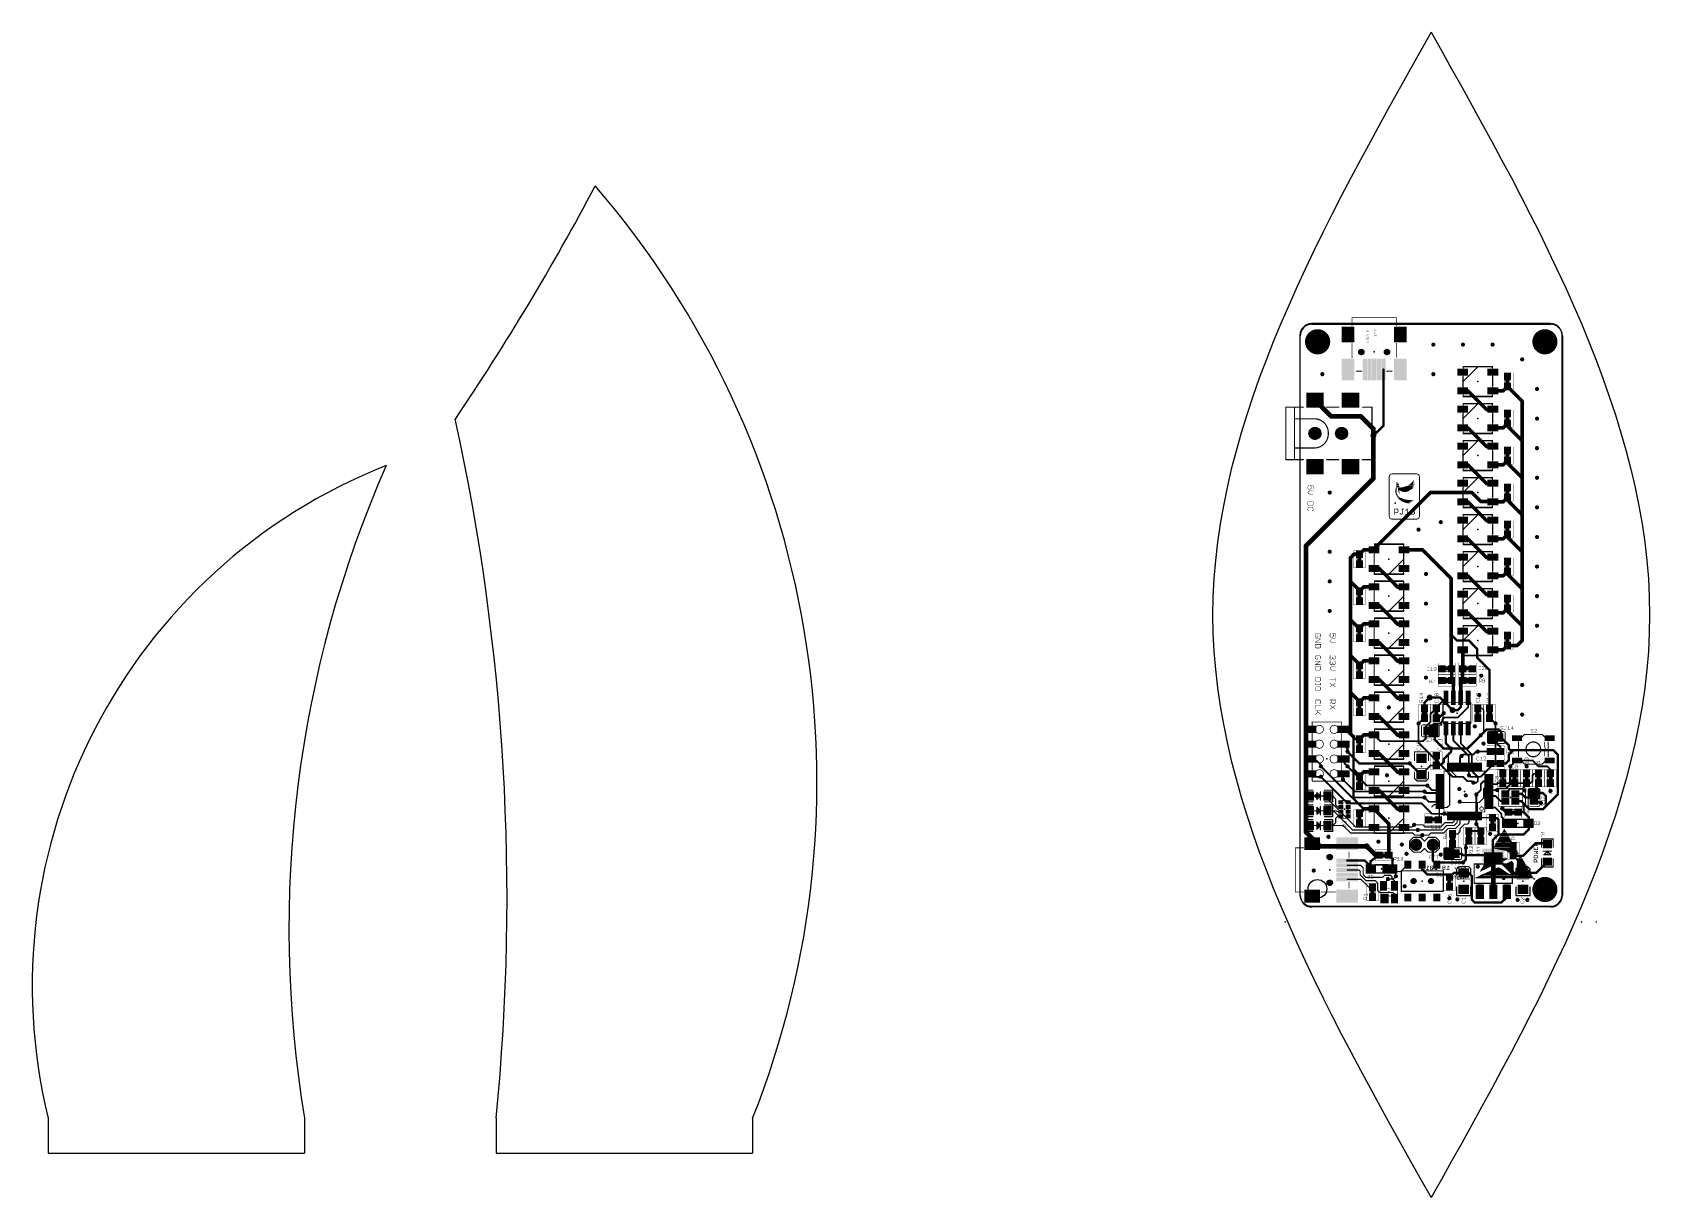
# Model space of a CAD drawing. Header units: inches. Extents: x 45 to 322, y 27 to 227.
import ezdxf

# ---------------------------------------------------------------- set-up
doc = ezdxf.new("R2010")
doc.units = ezdxf.units.IN
doc.header["$MEASUREMENT"] = 0
for name, color, linetype in [('1', 22, 'Continuous'), ('16', 175, 'Continuous'), ('17', 82, 'Continuous'), ('18', 82, 'Continuous'), ('20', 7, 'Continuous'), ('21', 253, 'Continuous'), ('22', 253, 'Continuous'), ('23', 7, 'Continuous'), ('24', 7, 'Continuous'), ('25', 253, 'Continuous'), ('26', 253, 'Continuous'), ('27', 253, 'Continuous'), ('29', 253, 'Continuous'), ('30', 253, 'Continuous'), ('31', 253, 'Continuous'), ('35', 253, 'Continuous'), ('39', 22, 'Continuous'), ('44', 253, 'Continuous'), ('51', 253, 'Continuous')]:
    doc.layers.add(name, color=color, linetype=linetype)

# ---------------------------------------------------------------- blocks, each defined once
blk = doc.blocks.new('RECT')
blk.add_solid([(-0.5, -0.5), (0.5, -0.5), (-0.5, 0.5), (0.5, 0.5)])
blk = doc.blocks.new('ROUNDP')
at = {"const_width": 0.5}
blk.add_lwpolyline([(0, -0.25, 1), (0, 0.25, 1), (0, -0.25)], format="xyb", dxfattribs=at)
blk = doc.blocks.new('ROUNDV')
at = {"const_width": 0.5}
blk.add_lwpolyline([(0, -0.25, 1), (0, 0.25, 1), (0, -0.25)], format="xyb", dxfattribs=at)

msp = doc.modelspace()

# ---------------------------------------------------------------- linework, layer by layer
for p, q in [((262.09, 174.97), (262.09, 78.97)), ((305.09, 176.97), (264.09, 176.97)), ((307.09, 78.97), (307.09, 174.97)), ((264.09, 76.97), (305.09, 76.97)), ((47.3, 40.6), (47.3, 34.6)), ((91.3, 40.6), (91.3, 34.6)), ((124.17, 40.6), (124.17, 34.6)), ((168.17, 40.6), (168.17, 34.6)), ((47.3, 34.6), (91.3, 34.6)), ((124.17, 34.6), (168.17, 34.6))]:
    msp.add_line(p, q)
for centre in [(265.09, 173.97), (304.09, 173.97), (265.09, 79.97), (304.09, 79.97)]:
    msp.add_circle(centre, 1.6)
for centre, radius, start, end in [((-243.95, 404.47), 435.75, 325.968, 332.1045), ((22.71, 98.34), 156.5, 338.3521, 40.8047), ((264.09, 174.97), 2, 90, 180), ((305.09, 174.97), 2, 0, 90), ((-258.62, 78.48), 384.65, 354.3492, 12.3278), ((140.62, 63.3), 96.04, 111.5769, 193.6677), ((286.37, 73.1), 197.76, 156.2933, 189.4566), ((264.09, 78.97), 2, 180, 270), ((305.09, 78.97), 2, 270, 0)]:
    msp.add_arc(centre, radius, start, end)
for points in [[(284.59, 226.97), (247.09, 126.97), (284.59, 26.97)], [(284.59, 226.97), (322.09, 126.97), (284.59, 26.97)]]:
    msp.add_spline(points, degree=3)
at = {"layer": '1'}
for points, const_width in [([(276.43, 169.1), (276.43, 159.49)], 0.406), ([(267.44, 161.06), (264.66, 163.84)], 0.813), ([(290.02, 165.43), (290.9, 165.43)], 0.61), ([(290.9, 165.43), (294.12, 162.2)], 0.61), ([(295.18, 165.43), (296.93, 165.43)], 0.61), ([(296.93, 165.43), (297.68, 166.18)], 0.61), ([(300.22, 163.64), (297.68, 166.18)], 0.61), ([(300.22, 163.64), (300.22, 156.87)], 0.61), ([(272.53, 161.06), (267.44, 161.06)], 0.813), ([(274.69, 158.9), (272.53, 161.06)], 0.813), ([(294.12, 162.2), (295.1, 162.2)], 0.61), ([(295.1, 162.2), (295.18, 162.28)], 0.61), ([(274.69, 157.76), (274.69, 158.9)], 0.813), ([(276.43, 159.49), (274.69, 157.76)], 0.406), ([(290.02, 159.08), (290.9, 159.08)], 0.61), ([(290.9, 159.08), (294.12, 155.85)], 0.61), ([(295.18, 159.08), (296.93, 159.08)], 0.61), ([(296.93, 159.08), (297.68, 159.83)], 0.61), ([(297.68, 159.83), (297.68, 159.41)], 0.61), ([(297.68, 159.41), (300.22, 156.87)], 0.61), ([(294.12, 155.85), (295.1, 155.85)], 0.61), ([(295.1, 155.85), (295.18, 155.93)], 0.61), ([(300.22, 150.52), (300.22, 156.87)], 0.61), ([(290.02, 152.73), (290.9, 152.73)], 0.61), ([(290.9, 152.73), (294.12, 149.5)], 0.61), ([(295.18, 152.73), (296.93, 152.73)], 0.61), ([(296.93, 152.73), (297.68, 153.48)], 0.61), ([(297.68, 153.48), (297.68, 153.06)], 0.61), ([(297.68, 153.06), (300.22, 150.52)], 0.61), ([(295.1, 149.5), (295.18, 149.58)], 0.61), ([(300.22, 144.17), (300.22, 150.52)], 0.61), ([(284.47, 147.98), (274.82, 138.33)], 0.61), ([(291.58, 147.98), (284.47, 147.98)], 0.61), ([(293.11, 146.45), (291.58, 147.98)], 0.61), ([(294.12, 149.5), (295.1, 149.5)], 0.61), ([(296.93, 146.38), (297.68, 147.13)], 0.61), ([(297.68, 147.13), (297.68, 146.71)], 0.61), ([(290.02, 146.38), (290.9, 146.38)], 0.61), ([(290.9, 146.38), (294.12, 143.15)], 0.61), ([(295.14, 146.45), (293.11, 146.45)], 0.61), ([(295.18, 146.38), (296.93, 146.38)], 0.61), ([(295.18, 146.42), (295.14, 146.45)], 0.305), ([(295.18, 146.38), (295.18, 146.42)], 0.305), ([(297.68, 146.71), (300.22, 144.17)], 0.61), ([(300.22, 137.82), (300.22, 144.17)], 0.61), ([(294.12, 143.15), (295.1, 143.15)], 0.61), ([(295.1, 143.15), (295.18, 143.23)], 0.61), ([(290.02, 140.03), (290.9, 140.03)], 0.61), ([(290.9, 140.03), (294.12, 136.8)], 0.61), ([(295.18, 140.03), (296.93, 140.03)], 0.61), ([(296.93, 140.03), (297.68, 140.78)], 0.61), ([(297.68, 140.78), (297.68, 140.36)], 0.61), ([(297.68, 140.36), (300.22, 137.82)], 0.61), ([(271.35, 137.4), (270.76, 136.8)], 0.61), ([(270.76, 136.8), (270.76, 132.74)], 0.61), ([(272.28, 137.4), (271.35, 137.4)], 0.61), ([(273.03, 138.15), (272.28, 137.4)], 0.61), ([(274.78, 138.15), (273.03, 138.15)], 0.61), ([(274.82, 138.18), (274.78, 138.15)], 0.305), ([(274.82, 138.33), (274.82, 138.18)], 0.305), ([(279.94, 138.15), (283.13, 138.15)], 0.61), ([(283.13, 138.15), (288.03, 133.25)], 0.61), ([(294.12, 136.8), (295.1, 136.8)], 0.61), ([(295.1, 136.8), (295.18, 136.88)], 0.61), ([(300.22, 131.47), (300.22, 137.82)], 0.61), ([(274.78, 134.95), (275.66, 134.95)], 0.61), ([(275.66, 134.95), (278.88, 131.72)], 0.61), ([(288.03, 133.25), (288.03, 123.59)], 0.61), ([(290.02, 133.68), (290.9, 133.68)], 0.61), ([(290.9, 133.68), (294.12, 130.45)], 0.61), ([(295.18, 133.68), (296.93, 133.68)], 0.61), ([(296.93, 133.68), (297.68, 134.43)], 0.61), ([(297.68, 134.43), (297.68, 134.01)], 0.61), ([(297.68, 134.01), (300.22, 131.47)], 0.61), ([(270.76, 132.74), (270.76, 126.13)], 0.61), ([(272.28, 131.21), (270.76, 132.74)], 0.61), ([(273.03, 131.8), (272.28, 131.05)], 0.61), ([(272.28, 131.05), (272.28, 131.21)], 0.61), ([(274.78, 131.8), (273.03, 131.8)], 0.61), ([(278.88, 131.72), (279.86, 131.72)], 0.61), ([(279.86, 131.72), (279.94, 131.8)], 0.61), ([(294.12, 130.45), (295.1, 130.45)], 0.61), ([(295.1, 130.45), (295.18, 130.53)], 0.61), ([(300.22, 125.12), (300.22, 131.47)], 0.61), ([(274.78, 128.6), (275.66, 128.6)], 0.61), ([(275.66, 128.6), (278.88, 125.37)], 0.61), ([(296.93, 127.33), (297.68, 128.08)], 0.61), ([(297.68, 128.08), (297.68, 127.66)], 0.61), ([(297.68, 127.66), (300.22, 125.12)], 0.61), ([(270.76, 126.13), (270.76, 120.04)], 0.61), ([(272.19, 124.7), (270.76, 126.13)], 0.61), ([(272.28, 124.7), (272.19, 124.7)], 0.61), ([(273.03, 125.45), (272.28, 124.7)], 0.61), ([(274.78, 125.45), (273.03, 125.45)], 0.61), ([(278.88, 125.37), (279.86, 125.37)], 0.61), ([(279.86, 125.37), (279.94, 125.45)], 0.61), ([(290.02, 127.33), (290.9, 127.33)], 0.61), ([(290.9, 127.33), (294.12, 124.1)], 0.61), ([(295.18, 127.33), (296.93, 127.33)], 0.61), ([(300.22, 122.58), (300.22, 125.12)], 0.61), ([(274.78, 122.25), (275.66, 122.25)], 0.61), ([(275.66, 122.25), (278.88, 119.02)], 0.61), ([(288.03, 123.59), (288.03, 117.84)], 0.61), ([(289.04, 122.58), (288.03, 123.59)], 0.406), ([(291.08, 122.58), (289.04, 122.58)], 0.406), ([(292.47, 121.18), (291.08, 122.58)], 0.406), ([(294.12, 124.1), (295.1, 124.1)], 0.61), ([(295.1, 124.1), (295.18, 124.18)], 0.61), ([(299.37, 121.73), (300.22, 122.58)], 0.61), ([(270.76, 120.04), (270.76, 113.69)], 0.61), ([(272.28, 118.51), (270.76, 120.04)], 0.61), ([(273.03, 119.1), (272.28, 118.35)], 0.61), ([(274.78, 119.1), (273.03, 119.1)], 0.61), ([(279.86, 119.02), (279.94, 119.1)], 0.61), ([(290.02, 120.98), (290.02, 117.8)], 0.61), ([(292.47, 119.66), (292.47, 121.18)], 0.406), ([(294.63, 117.5), (292.47, 119.66)], 0.406), ([(295.18, 120.98), (296.93, 120.98)], 0.61), ([(296.93, 120.98), (297.68, 121.73)], 0.61), ([(297.68, 121.73), (299.37, 121.73)], 0.61), ([(272.28, 118.35), (272.28, 118.51)], 0.61), ([(278.88, 119.02), (279.86, 119.02)], 0.61), ([(288.03, 117.84), (288.12, 117.75)], 0.61), ([(288.12, 115.72), (288.12, 117.75)], 0.61), ([(290.02, 117.8), (289.97, 117.75)], 0.61), ([(289.97, 115.72), (289.97, 117.75)], 0.61), ([(294.63, 110.98), (294.63, 117.5)], 0.406), ([(270.76, 113.69), (270.76, 106.58)], 0.61), ([(272.28, 112.16), (270.76, 113.69)], 0.61), ([(274.78, 115.9), (275.66, 115.9)], 0.61), ([(275.66, 115.9), (278.88, 112.67)], 0.61), ([(288.41, 115.43), (288.12, 115.72)], 0.61), ([(288.41, 112.75), (288.41, 115.43)], 0.61), ([(289.68, 115.43), (289.97, 115.72)], 0.61), ([(289.68, 112.75), (289.68, 115.43)], 0.61), ([(273.03, 112.75), (272.28, 112)], 0.61), ([(272.28, 112), (272.28, 112.16)], 0.61), ([(274.78, 112.75), (273.03, 112.75)], 0.61), ([(278.88, 112.67), (279.86, 112.67)], 0.61), ([(279.86, 112.67), (279.94, 112.75)], 0.61), ([(283.46, 111.91), (284.35, 112.8)], 0.406), ([(283.46, 110.98), (283.46, 111.91)], 0.406), ([(284.47, 109.97), (285.49, 110.98)], 0.305), ([(285.49, 111.1), (287.14, 112.75)], 0.305), ([(285.49, 110.98), (285.49, 111.1)], 0.305), ([(289.17, 110.64), (289.68, 111.15)], 0.406), ([(290.95, 111.15), (289.17, 109.37)], 0.305), ([(289.68, 111.15), (289.68, 112.75)], 0.406), ([(290.95, 112.75), (290.95, 111.15)], 0.305), ([(292.6, 110.98), (293.27, 110.98)], 0.203), ([(293.27, 110.98), (293.62, 110.64)], 0.203), ([(274.78, 109.55), (275.66, 109.55)], 0.61), ([(275.66, 109.55), (278.88, 106.32)], 0.61), ([(283.37, 109.28), (282.44, 108.35)], 0.305), ([(283.46, 109.28), (283.37, 109.28)], 0.305), ([(283.66, 107.8), (284.47, 108.61)], 0.305), ([(284.47, 108.61), (284.47, 109.97)], 0.305), ([(285.11, 108.35), (284.47, 107.72)], 0.305), ([(286.12, 108.35), (285.11, 108.35)], 0.305), ([(285.49, 109.28), (285.91, 109.28)], 0.406), ([(285.91, 109.28), (286.76, 110.13)], 0.406), ([(286.5, 108.73), (286.12, 108.35)], 0.305), ([(286.89, 109.37), (286.5, 108.99)], 0.305), ([(286.5, 108.99), (286.5, 108.73)], 0.305), ([(289.17, 109.37), (286.89, 109.37)], 0.305), ([(288.28, 110.64), (289.17, 110.64)], 0.406), ([(293.62, 110.64), (293.62, 107.08)], 0.203), ([(294.63, 109.28), (294.72, 109.28)], 0.305), ([(294.72, 109.28), (295.65, 108.35)], 0.305), ([(269.54, 107.34), (269.99, 107.34)], 0.61), ([(269.99, 107.34), (270.76, 106.58)], 0.61), ([(270.76, 106.58), (271.01, 106.32)], 0.61), ([(271.01, 106.32), (271.26, 106.07)], 0.61), ([(271.68, 105.65), (271.01, 106.32)], 0.406), ([(271.26, 106.07), (271.26, 100.48)], 0.406), ([(272.28, 105.65), (271.68, 105.65)], 0.406), ([(273.03, 106.4), (272.28, 105.65)], 0.61), ([(274.78, 106.4), (273.03, 106.4)], 0.61), ([(275.88, 105.31), (274.78, 106.4)], 0.305), ([(283.2, 105.31), (275.88, 105.31)], 0.305), ([(278.88, 106.32), (280.01, 106.32)], 0.61), ([(280.01, 106.32), (279.94, 106.4)], 0.61), ([(280.41, 106.32), (280.01, 106.32)], 0.61), ([(283.66, 105.76), (283.2, 105.31)], 0.305), ([(283.66, 107.08), (283.66, 107.8)], 0.305), ([(283.66, 107.08), (283.66, 105.76)], 0.305), ([(284.47, 107.72), (284.47, 107.08)], 0.305), ([(285.23, 107.03), (285.29, 107.08)], 0.406), ([(285.23, 105.56), (285.23, 107.03)], 0.406), ([(286.76, 104.04), (285.23, 105.56)], 0.406), ([(287.14, 107.52), (287.14, 104.92)], 0.406), ([(288.41, 107.52), (288.41, 105.43)], 0.305), ([(288.41, 105.43), (291.08, 102.77)], 0.305), ([(289.68, 107.52), (289.68, 104.92)], 0.305), ([(293.74, 106.96), (293.11, 106.32)], 0.406), ([(293.62, 107.08), (293.74, 106.96)], 0.203), ([(294.12, 107.34), (293.74, 106.96)], 0.406), ([(296.16, 107.34), (294.12, 107.34)], 0.406), ([(295.78, 105.94), (295.78, 105.03)], 0.305), ([(296.59, 106.91), (296.16, 107.34)], 0.406), ([(296.59, 105.94), (296.59, 106.91)], 0.406), ([(297.93, 104.59), (296.59, 105.94)], 0.406), ([(270.25, 104.09), (269.54, 104.8)], 0.406), ([(270.25, 103.53), (270.25, 104.09)], 0.406), ([(274.78, 103.2), (275.66, 103.2)], 0.61), ([(275.66, 103.2), (278.88, 99.97)], 0.61), ([(288.03, 104.04), (286.76, 104.04)], 0.406), ([(287.77, 103.27), (286.76, 102.26)], 0.406), ([(287.14, 104.92), (288.03, 104.04)], 0.406), ([(287.56, 103.06), (287.77, 103.27)], 0.203), ([(287.56, 100.92), (287.56, 103.06)], 0.203), ([(288.03, 103.53), (287.77, 103.27)], 0.406), ([(288.03, 104.04), (288.03, 103.53)], 0.406), ([(289.81, 102.77), (289.55, 102.51)], 0.305), ([(289.68, 104.92), (291.58, 103.02)], 0.305), ([(291.08, 102.77), (291.08, 100.93)], 0.305), ([(291.58, 103.02), (291.56, 100.92)], 0.305), ([(294.8, 103.53), (292.6, 103.53)], 0.305), ([(295.78, 105.03), (296.51, 104.29)], 0.305), ([(296.51, 103.54), (296.5, 103.53)], 0.305), ([(296.51, 104.29), (296.51, 103.54)], 0.305), ([(297.93, 104.04), (297.93, 104.59)], 0.406), ([(298.19, 103.78), (297.93, 104.04)], 0.406), ([(297.93, 103.02), (298.7, 103.78)], 0.406), ([(297.93, 102), (297.93, 103.02)], 0.406), ([(298.7, 103.78), (298.19, 103.78)], 0.406), ([(298.7, 103.78), (305.55, 103.78)], 0.406), ([(305.55, 103.78), (306.32, 103.02)], 0.406), ([(306.32, 103.02), (306.32, 96.16)], 0.406), ([(264.1, 102), (263.84, 102.26)], 0.305), ([(264.91, 102), (264.1, 102)], 0.305), ([(265.68, 101.24), (264.91, 102)], 0.305), ([(265.68, 100.99), (265.68, 101.24)], 0.305), ([(269.74, 102.06), (269.54, 102.26)], 0.305), ([(269.74, 101.5), (269.74, 102.06)], 0.305), ([(270.25, 100.99), (269.74, 101.5)], 0.305), ([(271.26, 100.48), (271.26, 95.46)], 0.406), ([(272.28, 99.46), (271.26, 100.48)], 0.406), ([(273.03, 100.05), (272.28, 99.3)], 0.61), ([(274.78, 100.05), (273.03, 100.05)], 0.61), ([(278.88, 99.97), (279.86, 99.97)], 0.61), ([(279.86, 99.97), (279.94, 100.05)], 0.61), ([(282.82, 99.59), (280.92, 101.5)], 0.406), ([(284.48, 101.12), (282.95, 99.59)], 0.305), ([(285.49, 101.12), (284.48, 101.12)], 0.305), ([(285.58, 101.24), (285.49, 101.15)], 0.406), ([(285.49, 101.15), (285.49, 101.12)], 0.406), ([(286.25, 101.24), (285.58, 101.24)], 0.406), ([(286.76, 101.75), (286.25, 101.24)], 0.406), ([(286.76, 102.26), (286.76, 101.75)], 0.406), ([(287.52, 100.88), (287.56, 100.92)], 0.203), ([(287.52, 99.72), (287.52, 100.88)], 0.203), ([(288.06, 100.92), (288.06, 100.16)], 0.203), ([(288.06, 100.16), (289.04, 99.18)], 0.203), ([(289.55, 102.51), (289.55, 100.93)], 0.305), ([(289.55, 100.93), (289.56, 100.92)], 0.305), ([(291.08, 100.93), (291.06, 100.92)], 0.305), ([(291.08, 100.91), (291.06, 100.92)], 0.305), ([(291.08, 99.46), (291.08, 100.91)], 0.305), ([(291.58, 100.9), (291.56, 100.92)], 0.305), ([(291.58, 100.18), (291.58, 100.9)], 0.305), ([(292.6, 99.16), (291.58, 100.18)], 0.305), ([(296.5, 101.5), (297.43, 101.5)], 0.406), ([(297.43, 101.5), (297.93, 102)], 0.406), ([(299.2, 102), (298.19, 100.99)], 0.305), ([(299.33, 102), (299.2, 102)], 0.305), ([(299.33, 102), (302, 102)], 0.305), ([(302, 102), (303.01, 100.99)], 0.305), ([(302.93, 99.72), (303.01, 99.81)], 0.305), ([(303.01, 100.99), (304.54, 100.99)], 0.305), ([(304.54, 100.99), (305.05, 100.48)], 0.305), ([(305.05, 100.48), (305.05, 99.81)], 0.305), ([(264.35, 99.21), (263.84, 99.72)], 0.305), ([(265.68, 99.21), (264.35, 99.21)], 0.305), ([(269.49, 99.66), (269.54, 99.72)], 0.305), ([(269.49, 98.68), (269.49, 99.66)], 0.305), ([(272.28, 99.3), (272.28, 99.46)], 0.406), ([(274.78, 96.85), (275.66, 96.85)], 0.61), ([(275.66, 96.85), (278.88, 93.62)], 0.61), ([(282.95, 99.59), (282.82, 99.59)], 0.406), ([(284.73, 96.92), (283.96, 97.69)], 0.305), ([(287.77, 99.46), (287.52, 99.72)], 0.203), ([(287.77, 94.38), (287.77, 99.46)], 0.203), ([(291.84, 98.19), (292.35, 98.19)], 0.305), ([(292.35, 98.19), (292.6, 98.45)], 0.305), ([(292.6, 98.45), (292.6, 99.16)], 0.305), ([(293.59, 98.42), (293.11, 97.94)], 0.305), ([(293.11, 97.94), (293.11, 96.92)], 0.305), ([(294.56, 98.42), (293.59, 98.42)], 0.305), ([(293.86, 97.42), (293.62, 97.18)], 0.203), ([(293.62, 97.18), (293.62, 95.58)], 0.203), ([(294.56, 97.42), (293.86, 97.42)], 0.203), ([(294.58, 97.94), (294.56, 97.92)], 0.305), ([(295.9, 97.94), (294.58, 97.94)], 0.305), ([(296.07, 98.11), (295.9, 97.94)], 0.305), ([(296.92, 98.11), (296.07, 98.11)], 0.305), ([(296.92, 98.11), (298.95, 98.11)], 0.305), ([(297.34, 96.33), (298.16, 97.15)], 0.305), ([(298.16, 97.15), (300.3, 97.15)], 0.305), ([(298.95, 98.11), (300.98, 98.11)], 0.305), ([(300.3, 97.15), (300.6, 96.85)], 0.305), ([(300.98, 98.11), (301.66, 98.11)], 0.305), ([(301.66, 98.11), (302, 98.45)], 0.305), ([(302, 99.46), (302.25, 99.72)], 0.305), ([(302, 98.45), (302, 99.46)], 0.305), ([(302.25, 96.92), (302.76, 97.43)], 0.406), ([(302.25, 99.72), (302.93, 99.72)], 0.305), ([(302.76, 97.43), (303.01, 98.11)], 0.406), ([(263.8, 95.91), (264.91, 95.91)], 0.203), ([(266.8, 95.91), (267.71, 95.91)], 0.203), ([(267.71, 95.91), (268.22, 95.4)], 0.203), ([(268.22, 95.4), (268.22, 94.38)], 0.203), ([(268.22, 94.38), (268.6, 94)], 0.203), ([(271.26, 95.46), (273.03, 93.7)], 0.406), ([(283.71, 96.42), (283.46, 96.67)], 0.305), ([(284.19, 94.92), (283.46, 95.65)], 0.305), ([(286.06, 96.42), (283.71, 96.42)], 0.305), ([(286.06, 94.92), (284.19, 94.92)], 0.305), ([(286.06, 96.92), (284.73, 96.92)], 0.305), ([(285.12, 94.42), (284.73, 94.03)], 0.203), ([(286.06, 94.42), (285.12, 94.42)], 0.203), ([(287.31, 93.92), (287.77, 94.38)], 0.203), ([(289.63, 94.79), (289.5, 94.92)], 0.203), ([(292.5, 94.79), (289.63, 94.79)], 0.203), ([(293.11, 96.92), (292.35, 96.16)], 0.305), ([(292.83, 94.79), (292.5, 94.79)], 0.203), ([(292.56, 94.72), (292.5, 94.79)], 0.203), ([(292.56, 92.42), (292.56, 94.72)], 0.203), ([(293.62, 95.58), (292.83, 94.79)], 0.203), ([(294.12, 96.92), (294.56, 96.92)], 0.305), ([(295.9, 96.92), (294.56, 96.92)], 0.305), ([(294.56, 96.92), (294.56, 96.92)], 0.305), ([(294.58, 95.91), (294.56, 95.92)], 0.305), ([(295.65, 95.91), (294.58, 95.91)], 0.305), ([(296.55, 95), (295.65, 95.91)], 0.305), ([(297.34, 95), (296.55, 95)], 0.305), ([(297.34, 96.3), (297.34, 96.33)], 0.203), ([(299.04, 96.3), (300.08, 96.3)], 0.406), ([(299.04, 95), (300.11, 95)], 0.406), ([(300.08, 96.3), (300.73, 95.65)], 0.406), ([(300.11, 95), (300.22, 94.89)], 0.406), ([(300.22, 94.89), (301.49, 93.62)], 0.406), ([(300.47, 94.64), (300.22, 94.89)], 0.305), ([(300.47, 93.11), (300.47, 94.64)], 0.305), ([(300.73, 95.65), (302.25, 95.65)], 0.406), ([(302.25, 96.47), (302.25, 96.92)], 0.406), ([(302.3, 96.42), (302.25, 96.47)], 0.406), ([(302.25, 94.84), (303.22, 94.84)], 0.406), ([(303.78, 96.42), (302.3, 96.42)], 0.406), ([(303.22, 94.84), (303.45, 94.71)], 0.406), ([(304.28, 95.91), (303.78, 96.42)], 0.406), ([(306.32, 96.16), (304.28, 94.13)], 0.406), ([(304.28, 94.13), (304.28, 95.91)], 0.406), ([(263.8, 93.37), (265.17, 93.37)], 0.203), ([(266.8, 93.37), (268.34, 93.37)], 0.203), ([(268.22, 92.1), (268.6, 92.48)], 0.203), ([(268.22, 91.34), (268.22, 92.1)], 0.203), ([(268.34, 93.37), (268.47, 93.24)], 0.203), ([(268.47, 93.24), (269.1, 93.24)], 0.203), ([(268.6, 94), (269.1, 94)], 0.203), ([(268.6, 92.48), (269.06, 92.48)], 0.203), ([(269.06, 92.48), (269.12, 92.42)], 0.203), ([(269.1, 94), (269.12, 94.02)], 0.203), ([(269.1, 93.24), (269.12, 93.22)], 0.203), ([(270.37, 94.02), (270.37, 93.22)], 0.203), ([(270.37, 93.22), (270.37, 92.42)], 0.203), ([(273.03, 93.7), (272.28, 92.95)], 0.61), ([(274.78, 93.7), (273.03, 93.7)], 0.61), ([(277.32, 91.16), (274.78, 93.7)], 0.61), ([(278.88, 93.62), (279.86, 93.62)], 0.61), ([(279.86, 93.62), (279.94, 93.7)], 0.61), ([(285.83, 91.84), (286, 91.84)], 0.406), ([(286, 93.85), (286.06, 93.92)], 0.203), ([(286, 91.84), (286, 93.85)], 0.203), ([(286.06, 93.92), (287.31, 93.92)], 0.203), ([(286.84, 92.86), (287.12, 92.86)], 0.305), ([(287.12, 92.86), (287.56, 92.42)], 0.305), ([(288.56, 91.62), (288.28, 91.34)], 0.203), ([(288.56, 92.42), (288.56, 91.62)], 0.203), ([(289.06, 92.42), (289.06, 91.36)], 0.203), ([(289.56, 92.36), (289.55, 92.35)], 0.203), ([(289.55, 92.35), (289.55, 91.08)], 0.203), ([(289.56, 92.42), (289.56, 92.36)], 0.203), ([(291.08, 92.41), (291.06, 92.42)], 0.203), ([(291.08, 91.34), (291.08, 92.41)], 0.203), ([(293.3, 92.19), (293.06, 92.42)], 0.203), ([(295.14, 92.19), (293.3, 92.19)], 0.203), ([(294.56, 93.92), (295.6, 93.92)], 0.305), ([(295.23, 92.1), (295.14, 92.19)], 0.406), ([(295.9, 92.1), (295.23, 92.1)], 0.406), ([(295.6, 93.92), (296.66, 92.86)], 0.305), ([(296.16, 91.84), (295.9, 92.1)], 0.406), ([(296.16, 89.3), (296.16, 91.84)], 0.406), ([(296.66, 92.86), (296.66, 92.35)], 0.305), ([(296.66, 92.35), (296.92, 92.1)], 0.305), ([(297.43, 93.11), (296.79, 93.75)], 0.406), ([(296.92, 92.1), (296.92, 91.85)], 0.305), ([(296.92, 91.85), (297.56, 91.21)], 0.305), ([(297.85, 93.11), (297.43, 93.11)], 0.406), ([(300.47, 93.11), (299.55, 93.11)], 0.406), ([(301.36, 92.23), (300.47, 93.11)], 0.406), ([(301.36, 91.21), (301.36, 92.23)], 0.406), ([(301.49, 93.62), (303.78, 93.62)], 0.406), ([(303.78, 93.62), (304.28, 94.13)], 0.406), ([(263.8, 90.83), (265.3, 90.83)], 0.203), ([(266.8, 90.83), (267.71, 90.83)], 0.203), ([(267.71, 90.83), (268.22, 91.34)], 0.203), ([(277.32, 85.75), (277.32, 91.16)], 0.61), ([(281.68, 90.95), (283.2, 90.95)], 0.203), ([(282.31, 90.07), (286.5, 90.07)], 0.203), ([(283.08, 89.18), (284.22, 89.18)], 0.203), ([(283.2, 90.95), (283.58, 90.57)], 0.203), ([(283.58, 90.57), (286.25, 90.57)], 0.203), ([(284.22, 89.18), (284.6, 89.56)], 0.203), ([(284.6, 89.56), (286.76, 89.56)], 0.203), ([(287.01, 91.34), (286.25, 90.57)], 0.203), ([(287.27, 90.83), (286.5, 90.07)], 0.203), ([(287.52, 90.32), (286.76, 89.56)], 0.203), ([(288.28, 91.34), (287.01, 91.34)], 0.203), ([(288.54, 90.83), (287.27, 90.83)], 0.203), ([(288.79, 90.32), (287.52, 90.32)], 0.203), ([(288.28, 89.39), (289.13, 89.39)], 0.203), ([(289.06, 91.36), (288.54, 90.83)], 0.203), ([(289.55, 91.08), (288.79, 90.32)], 0.203), ([(289.13, 89.39), (289.55, 89.81)], 0.203), ([(289.55, 90.32), (290.31, 91.08)], 0.203), ([(289.55, 89.81), (289.55, 90.32)], 0.203), ([(290.31, 91.08), (290.82, 91.08)], 0.203), ([(290.82, 91.08), (291.08, 91.34)], 0.203), ([(293.11, 89.9), (291.08, 89.9)], 0.305), ([(292.35, 91.08), (293.11, 89.9)], 0.305), ([(295.19, 88.34), (296.16, 89.3)], 0.406), ([(300.47, 89.3), (296.16, 89.3)], 0.406), ([(301.36, 90.19), (300.47, 89.3)], 0.406), ([(301.36, 91.21), (301.36, 90.19)], 0.406), ([(275.07, 85.75), (273.55, 87.27)], 0.813), ([(275.62, 85.75), (275.07, 85.75)], 0.813), ([(284.9, 87.53), (284.9, 84.8)], 0.406), ([(288.28, 87.69), (288.28, 86)], 0.406), ([(289.1, 86), (289.81, 86)], 0.406), ([(289.81, 86), (290.06, 85.75)], 0.406), ([(291.08, 88.2), (290.57, 87.53)], 0.406), ([(290.57, 87.53), (290.57, 87.02)], 0.406), ([(295.27, 85.67), (295.27, 79.47)], 0.813), ([(295.19, 85.75), (295.19, 88.34)], 0.406), ([(300.39, 85.66), (302.51, 87.78)], 0.406), ([(302.51, 87.78), (304.39, 87.78)], 0.406), ([(304.39, 87.78), (304.54, 87.63)], 0.406), ([(270.21, 84.82), (273.21, 84.82)], 0.406), ([(270.2, 84.01), (272.5, 84.01)], 0.203), ([(270.2, 83.21), (272.2, 83.21)], 0.203), ([(272.2, 83.21), (272.43, 82.98)], 0.203), ([(272.5, 84.01), (272.94, 83.56)], 0.203), ([(272.94, 83.56), (272.94, 82.4)], 0.203), ([(273.21, 84.82), (274.19, 83.84)], 0.406), ([(274.19, 84.69), (275.62, 85.75)], 0.406), ([(274.19, 83.84), (274.19, 84.69)], 0.406), ([(274.19, 83.84), (274.19, 83.21)], 0.203), ([(274.19, 83.21), (274.19, 83.39)], 0.203), ([(277.99, 85.08), (277.32, 85.75)], 0.406), ([(277.99, 83.39), (277.99, 85.08)], 0.406), ([(278.43, 82.77), (277.99, 83.39)], 0.203), ([(278.43, 82.95), (277.99, 83.39)], 0.203), ([(279.4, 82.95), (280.58, 84.13)], 0.203), ([(283.08, 84.13), (283.08, 83.28)], 0.406), ([(283.08, 83.28), (283.91, 82.45)], 0.406), ([(284.9, 84.8), (285.58, 84.13)], 0.406), ([(285.93, 84.48), (285.58, 84.13)], 0.406), ([(290.06, 84.48), (285.93, 84.48)], 0.406), ([(290.06, 85.75), (295.19, 85.75)], 0.406), ([(295.19, 85.75), (295.27, 85.67)], 0.406), ([(295.27, 85.67), (295.47, 85.67)], 0.406), ([(295.47, 85.67), (298.44, 82.7)], 0.406), ([(298.7, 85.66), (300.39, 85.66)], 0.406), ([(302.61, 82.7), (304.54, 84.63)], 0.406), ([(270.2, 81.61), (272.56, 81.61)], 0.203), ([(272.43, 82.98), (272.43, 82.37)], 0.203), ([(272.43, 82.37), (273.42, 81.38)], 0.203), ([(272.56, 81.61), (273.91, 80.26)], 0.203), ([(272.94, 82.4), (273.37, 81.96)], 0.203), ([(276.27, 81.96), (273.37, 81.96)], 0.203), ([(273.42, 81.38), (275.02, 81.38)], 0.203), ([(275.02, 81.38), (275.41, 81)], 0.203), ([(275.41, 81), (275.41, 79.73)], 0.203), ([(276.6, 82.29), (276.27, 81.96)], 0.203), ([(276.41, 80.58), (277.18, 81.66)], 0.203), ([(276.41, 80.5), (276.41, 80.58)], 0.203), ([(277.64, 82.29), (276.6, 82.29)], 0.203), ([(277.89, 82.04), (277.64, 82.29)], 0.203), ([(277.89, 81.73), (277.89, 82.04)], 0.203), ([(278.28, 81.35), (277.89, 81.73)], 0.203), ([(278.3, 81.35), (278.28, 81.35)], 0.203), ([(278.3, 81.35), (278.3, 80.51)], 0.203), ([(278.3, 80.51), (278.31, 80.5)], 0.203), ([(278.55, 82.12), (278.43, 82.95)], 0.203), ([(278.43, 82.95), (279.4, 82.95)], 0.203), ([(283.91, 82.45), (287.84, 82.45)], 0.406), ([(288.48, 82.7), (287.77, 82)], 0.406), ([(287.84, 82.45), (287.77, 82)], 0.406), ([(290.19, 82.7), (288.48, 82.7)], 0.406), ([(290.19, 82.7), (291.07, 82.7)], 0.406), ([(291.07, 82.7), (291.58, 82.19)], 0.406), ([(291.58, 82.19), (291.58, 78.13)], 0.406), ([(298.44, 82.7), (300.34, 82.7)], 0.406), ([(300.34, 82.7), (300.35, 82.7)], 0.406), ([(300.35, 82.7), (302.61, 82.7)], 0.406), ([(273.91, 80.26), (274.53, 80.26)], 0.203), ([(274.53, 80.26), (274.54, 80.25)], 0.203), ([(275.41, 79.73), (275.79, 79.35)], 0.203), ([(275.79, 79.35), (278.02, 79.35)], 0.203), ([(278.02, 79.35), (278.33, 79.04)], 0.203), ([(278.33, 78.31), (278.31, 78.3)], 0.203), ([(278.33, 79.04), (278.33, 78.31)], 0.203), ([(291.58, 78.13), (292.09, 77.62)], 0.406), ([(292.09, 77.62), (296.66, 77.62)], 0.406), ([(296.66, 77.62), (297.43, 78.38)], 0.406), ([(297.43, 79.32), (297.58, 79.47)], 0.406), ([(297.43, 78.38), (297.43, 79.32)], 0.406)]:
    msp.add_lwpolyline(points, dxfattribs=dict(at, const_width=const_width))
for points, const_width in [([(276.53, 169.1, 1), (276.33, 169.1)], 0.203), ([(264.8, 163.98, 1), (264.52, 163.69)], 0.406), ([(290.02, 165.58, 1), (290.02, 165.28)], 0.305), ([(291.01, 165.54, 1), (290.79, 165.32)], 0.305), ([(290.9, 165.28, 1), (290.9, 165.58)], 0.305), ([(295.18, 165.58, 1), (295.18, 165.28)], 0.305), ([(296.82, 165.54, 1), (297.04, 165.32)], 0.305), ([(296.93, 165.28, 1), (296.93, 165.58)], 0.305), ([(297.79, 166.29, 1), (297.57, 166.07)], 0.305), ([(297.79, 166.07, 1), (297.57, 166.29)], 0.305), ([(300.37, 163.64, 1), (300.07, 163.64)], 0.305), ([(300.11, 163.53, 1), (300.33, 163.75)], 0.305), ([(267.44, 161.26, 1), (267.44, 160.86)], 0.406), ([(267.3, 160.92, 1), (267.58, 161.2)], 0.406), ([(272.68, 161.2, 1), (272.39, 160.92)], 0.406), ([(272.53, 160.86, 1), (272.53, 161.26)], 0.406), ([(294.12, 162.35, 1), (294.12, 162.05)], 0.305), ([(294.02, 162.09, 1), (294.23, 162.31)], 0.305), ([(294.99, 162.31, 1), (295.21, 162.09)], 0.305), ([(295.29, 162.17, 1), (295.07, 162.39)], 0.305), ([(295.1, 162.05, 1), (295.1, 162.35)], 0.305), ([(274.9, 158.9, 1), (274.49, 158.9)], 0.406), ([(274.55, 158.76, 1), (274.84, 159.04)], 0.406), ([(276.33, 159.49, 1), (276.53, 159.49)], 0.203), ([(276.5, 159.42, 1), (276.36, 159.57)], 0.203), ([(290.02, 159.23, 1), (290.02, 158.93)], 0.305), ([(291.01, 159.19, 1), (290.79, 158.97)], 0.305), ([(290.9, 158.93, 1), (290.9, 159.23)], 0.305), ([(295.18, 159.23, 1), (295.18, 158.93)], 0.305), ([(296.82, 159.19, 1), (297.04, 158.97)], 0.305), ([(296.93, 158.93, 1), (296.93, 159.23)], 0.305), ([(297.83, 159.83, 1), (297.53, 159.83)], 0.305), ([(297.79, 159.52, 1), (297.57, 159.3)], 0.305), ([(297.53, 159.41, 1), (297.83, 159.41)], 0.305), ([(297.79, 159.72, 1), (297.57, 159.94)], 0.305), ([(274.49, 157.76, 1), (274.9, 157.76)], 0.406), ([(274.62, 157.83, 1), (274.77, 157.69)], 0.203), ([(294.12, 156, 1), (294.12, 155.7)], 0.305), ([(294.02, 155.74, 1), (294.23, 155.96)], 0.305), ([(294.99, 155.96, 1), (295.21, 155.74)], 0.305), ([(295.29, 155.82, 1), (295.07, 156.04)], 0.305), ([(295.1, 155.7, 1), (295.1, 156)], 0.305), ([(300.37, 156.87, 1), (300.07, 156.87)], 0.305), ([(300.07, 156.87, 1), (300.37, 156.87)], 0.305), ([(300.11, 156.76, 1), (300.33, 156.98)], 0.305), ([(290.02, 152.88, 1), (290.02, 152.58)], 0.305), ([(291.01, 152.84, 1), (290.79, 152.62)], 0.305), ([(290.9, 152.58, 1), (290.9, 152.88)], 0.305), ([(295.18, 152.88, 1), (295.18, 152.58)], 0.305), ([(296.82, 152.84, 1), (297.04, 152.62)], 0.305), ([(296.93, 152.58, 1), (296.93, 152.88)], 0.305), ([(297.83, 153.48, 1), (297.53, 153.48)], 0.305), ([(297.79, 153.17, 1), (297.57, 152.95)], 0.305), ([(297.53, 153.06, 1), (297.83, 153.06)], 0.305), ([(297.79, 153.37, 1), (297.57, 153.59)], 0.305), ([(295.29, 149.47, 1), (295.07, 149.69)], 0.305), ([(300.37, 150.52, 1), (300.07, 150.52)], 0.305), ([(300.07, 150.52, 1), (300.37, 150.52)], 0.305), ([(300.11, 150.41, 1), (300.33, 150.63)], 0.305), ([(284.47, 148.13, 1), (284.47, 147.83)], 0.305), ([(284.58, 147.87, 1), (284.37, 148.09)], 0.305), ([(291.69, 148.09, 1), (291.48, 147.87)], 0.305), ([(291.58, 147.83, 1), (291.58, 148.13)], 0.305), ([(294.12, 149.65, 1), (294.12, 149.35)], 0.305), ([(294.02, 149.39, 1), (294.23, 149.61)], 0.305), ([(294.99, 149.61, 1), (295.21, 149.39)], 0.305), ([(295.1, 149.35, 1), (295.1, 149.65)], 0.305), ([(297.83, 147.13, 1), (297.53, 147.13)], 0.305), ([(297.79, 147.02, 1), (297.57, 147.24)], 0.305), ([(290.02, 146.53, 1), (290.02, 146.23)], 0.305), ([(291.01, 146.49, 1), (290.79, 146.27)], 0.305), ([(290.9, 146.23, 1), (290.9, 146.53)], 0.305), ([(293.11, 146.61, 1), (293.11, 146.3)], 0.305), ([(293, 146.35, 1), (293.22, 146.56)], 0.305), ([(295.18, 146.53, 1), (295.18, 146.23)], 0.305), ([(295.14, 146.3, 1), (295.14, 146.61)], 0.305), ([(295.19, 146.51, 1), (295.09, 146.4)], 0.152), ([(295.25, 146.42, 1), (295.1, 146.42)], 0.152), ([(295.1, 146.38, 1), (295.25, 146.38)], 0.152), ([(295.12, 146.36, 1), (295.23, 146.47)], 0.152), ([(296.82, 146.49, 1), (297.04, 146.27)], 0.305), ([(296.93, 146.23, 1), (296.93, 146.53)], 0.305), ([(297.79, 146.82, 1), (297.57, 146.6)], 0.305), ([(297.53, 146.71, 1), (297.83, 146.71)], 0.305), ([(300.37, 144.17, 1), (300.07, 144.17)], 0.305), ([(300.07, 144.17, 1), (300.37, 144.17)], 0.305), ([(300.11, 144.06, 1), (300.33, 144.28)], 0.305), ([(294.12, 143.3, 1), (294.12, 143)], 0.305), ([(294.02, 143.04, 1), (294.23, 143.26)], 0.305), ([(294.99, 143.26, 1), (295.21, 143.04)], 0.305), ([(295.29, 143.12, 1), (295.07, 143.34)], 0.305), ([(295.1, 143, 1), (295.1, 143.3)], 0.305), ([(290.02, 140.18, 1), (290.02, 139.88)], 0.305), ([(291.01, 140.14, 1), (290.79, 139.92)], 0.305), ([(290.9, 139.88, 1), (290.9, 140.18)], 0.305), ([(295.18, 140.18, 1), (295.18, 139.88)], 0.305), ([(296.82, 140.14, 1), (297.04, 139.92)], 0.305), ([(296.93, 139.88, 1), (296.93, 140.18)], 0.305), ([(297.83, 140.78, 1), (297.53, 140.78)], 0.305), ([(297.79, 140.47, 1), (297.57, 140.25)], 0.305), ([(297.53, 140.36, 1), (297.83, 140.36)], 0.305), ([(297.79, 140.67, 1), (297.57, 140.89)], 0.305), ([(270.91, 136.8, 1), (270.6, 136.8)], 0.305), ([(270.65, 136.91, 1), (270.86, 136.69)], 0.305), ([(271.35, 137.55, 1), (271.35, 137.25)], 0.305), ([(271.46, 137.29, 1), (271.25, 137.51)], 0.305), ([(272.17, 137.51, 1), (272.39, 137.29)], 0.305), ([(272.28, 137.25, 1), (272.28, 137.55)], 0.305), ([(273.03, 138.3, 1), (273.03, 138)], 0.305), ([(273.14, 138.04, 1), (272.92, 138.26)], 0.305), ([(274.71, 138.43, 1), (274.93, 138.22)], 0.305), ([(274.78, 138, 1), (274.78, 138.3)], 0.305), ([(274.73, 138.2, 1), (274.84, 138.09)], 0.152), ([(274.9, 138.33, 1), (274.74, 138.33)], 0.152), ([(274.74, 138.18, 1), (274.9, 138.18)], 0.152), ([(274.87, 138.13, 1), (274.77, 138.24)], 0.152), ([(279.94, 138.3, 1), (279.94, 138)], 0.305), ([(283.23, 138.26, 1), (283.02, 138.04)], 0.305), ([(283.13, 138, 1), (283.13, 138.3)], 0.305), ([(294.12, 136.95, 1), (294.12, 136.65)], 0.305), ([(294.02, 136.69, 1), (294.23, 136.91)], 0.305), ([(294.99, 136.91, 1), (295.21, 136.69)], 0.305), ([(295.29, 136.77, 1), (295.07, 136.99)], 0.305), ([(295.1, 136.65, 1), (295.1, 136.95)], 0.305), ([(300.37, 137.82, 1), (300.07, 137.82)], 0.305), ([(300.07, 137.82, 1), (300.37, 137.82)], 0.305), ([(300.11, 137.71, 1), (300.33, 137.93)], 0.305), ([(274.78, 135.1, 1), (274.78, 134.8)], 0.305), ([(275.77, 135.06, 1), (275.55, 134.84)], 0.305), ([(275.66, 134.8, 1), (275.66, 135.1)], 0.305), ([(288.18, 133.25, 1), (287.88, 133.25)], 0.305), ([(287.92, 133.14, 1), (288.14, 133.35)], 0.305), ([(290.02, 133.83, 1), (290.02, 133.53)], 0.305), ([(291.01, 133.79, 1), (290.79, 133.57)], 0.305), ([(290.9, 133.53, 1), (290.9, 133.83)], 0.305), ([(295.18, 133.83, 1), (295.18, 133.53)], 0.305), ([(296.82, 133.79, 1), (297.04, 133.57)], 0.305), ([(296.93, 133.53, 1), (296.93, 133.83)], 0.305), ([(297.83, 134.43, 1), (297.53, 134.43)], 0.305), ([(297.79, 134.12, 1), (297.57, 133.9)], 0.305), ([(297.53, 134.01, 1), (297.83, 134.01)], 0.305), ([(297.79, 134.32, 1), (297.57, 134.54)], 0.305), ([(270.91, 132.74, 1), (270.6, 132.74)], 0.305), ([(270.86, 132.85, 1), (270.65, 132.63)], 0.305), ([(270.6, 132.74, 1), (270.91, 132.74)], 0.305), ([(272.43, 131.21, 1), (272.13, 131.21)], 0.305), ([(272.17, 131.16, 1), (272.39, 130.94)], 0.305), ([(272.13, 131.05, 1), (272.43, 131.05)], 0.305), ([(272.17, 131.11, 1), (272.39, 131.32)], 0.305), ([(273.03, 131.95, 1), (273.03, 131.65)], 0.305), ([(273.14, 131.69, 1), (272.92, 131.91)], 0.305), ([(274.78, 131.65, 1), (274.78, 131.95)], 0.305), ([(278.88, 131.87, 1), (278.88, 131.57)], 0.305), ([(278.78, 131.61, 1), (278.99, 131.83)], 0.305), ([(279.75, 131.83, 1), (279.97, 131.61)], 0.305), ([(280.05, 131.69, 1), (279.83, 131.91)], 0.305), ([(279.86, 131.57, 1), (279.86, 131.87)], 0.305), ([(294.12, 130.6, 1), (294.12, 130.3)], 0.305), ([(294.02, 130.34, 1), (294.23, 130.56)], 0.305), ([(294.99, 130.56, 1), (295.21, 130.34)], 0.305), ([(295.29, 130.42, 1), (295.07, 130.64)], 0.305), ([(295.1, 130.3, 1), (295.1, 130.6)], 0.305), ([(300.37, 131.47, 1), (300.07, 131.47)], 0.305), ([(300.07, 131.47, 1), (300.37, 131.47)], 0.305), ([(300.11, 131.36, 1), (300.33, 131.58)], 0.305), ([(274.78, 128.75, 1), (274.78, 128.45)], 0.305), ([(275.77, 128.71, 1), (275.55, 128.49)], 0.305), ([(275.66, 128.45, 1), (275.66, 128.75)], 0.305), ([(297.83, 128.08, 1), (297.53, 128.08)], 0.305), ([(297.79, 127.77, 1), (297.57, 127.55)], 0.305), ([(297.53, 127.66, 1), (297.83, 127.66)], 0.305), ([(297.79, 127.97, 1), (297.57, 128.19)], 0.305), ([(270.91, 126.13, 1), (270.6, 126.13)], 0.305), ([(270.86, 126.24, 1), (270.65, 126.03)], 0.305), ([(270.6, 126.13, 1), (270.91, 126.13)], 0.305), ([(272.19, 124.85, 1), (272.19, 124.55)], 0.305), ([(272.09, 124.59, 1), (272.3, 124.81)], 0.305), ([(272.17, 124.81, 1), (272.39, 124.59)], 0.305), ([(272.28, 124.55, 1), (272.28, 124.85)], 0.305), ([(273.03, 125.6, 1), (273.03, 125.3)], 0.305), ([(273.14, 125.34, 1), (272.92, 125.56)], 0.305), ([(274.78, 125.3, 1), (274.78, 125.6)], 0.305), ([(278.88, 125.52, 1), (278.88, 125.22)], 0.305), ([(278.78, 125.26, 1), (278.99, 125.48)], 0.305), ([(279.75, 125.48, 1), (279.97, 125.26)], 0.305), ([(280.05, 125.34, 1), (279.83, 125.56)], 0.305), ([(279.86, 125.22, 1), (279.86, 125.52)], 0.305), ([(290.02, 127.48, 1), (290.02, 127.18)], 0.305), ([(291.01, 127.44, 1), (290.79, 127.22)], 0.305), ([(290.9, 127.18, 1), (290.9, 127.48)], 0.305), ([(295.18, 127.48, 1), (295.18, 127.18)], 0.305), ([(296.82, 127.44, 1), (297.04, 127.22)], 0.305), ([(296.93, 127.18, 1), (296.93, 127.48)], 0.305), ([(300.37, 125.12, 1), (300.07, 125.12)], 0.305), ([(300.07, 125.12, 1), (300.37, 125.12)], 0.305), ([(300.11, 125.01, 1), (300.33, 125.23)], 0.305), ([(274.78, 122.4, 1), (274.78, 122.1)], 0.305), ([(275.77, 122.36, 1), (275.55, 122.14)], 0.305), ([(275.66, 122.1, 1), (275.66, 122.4)], 0.305), ([(288.18, 123.59, 1), (287.88, 123.59)], 0.305), ([(287.88, 123.59, 1), (288.18, 123.59)], 0.305), ([(288.1, 123.67, 1), (287.96, 123.52)], 0.203), ([(289.04, 122.68, 1), (289.04, 122.48)], 0.203), ([(288.97, 122.51, 1), (289.12, 122.65)], 0.203), ([(291.15, 122.65, 1), (291.01, 122.51)], 0.203), ([(291.08, 122.48, 1), (291.08, 122.68)], 0.203), ([(294.12, 124.25, 1), (294.12, 123.95)], 0.305), ([(294.02, 123.99, 1), (294.23, 124.21)], 0.305), ([(294.99, 124.21, 1), (295.21, 123.99)], 0.305), ([(295.29, 124.07, 1), (295.07, 124.29)], 0.305), ([(295.1, 123.95, 1), (295.1, 124.25)], 0.305), ([(300.07, 122.58, 1), (300.37, 122.58)], 0.305), ([(300.33, 122.47, 1), (300.11, 122.69)], 0.305), ([(270.91, 120.04, 1), (270.6, 120.04)], 0.305), ([(270.86, 120.15, 1), (270.65, 119.93)], 0.305), ([(270.6, 120.04, 1), (270.91, 120.04)], 0.305), ([(273.03, 119.25, 1), (273.03, 118.95)], 0.305), ([(273.14, 118.99, 1), (272.92, 119.21)], 0.305), ([(274.78, 118.95, 1), (274.78, 119.25)], 0.305), ([(280.05, 118.99, 1), (279.83, 119.21)], 0.305), ([(290.18, 120.98, 1), (289.87, 120.98)], 0.305), ([(292.58, 121.18, 1), (292.37, 121.18)], 0.203), ([(292.55, 119.73, 1), (292.4, 119.59)], 0.203), ([(292.37, 119.66, 1), (292.58, 119.66)], 0.203), ([(292.4, 121.11, 1), (292.55, 121.25)], 0.203), ([(295.18, 121.13, 1), (295.18, 120.83)], 0.305), ([(296.82, 121.09, 1), (297.04, 120.87)], 0.305), ([(296.93, 120.83, 1), (296.93, 121.13)], 0.305), ([(297.68, 121.88, 1), (297.68, 121.58)], 0.305), ([(297.79, 121.62, 1), (297.57, 121.84)], 0.305), ([(299.26, 121.84, 1), (299.48, 121.62)], 0.305), ([(299.37, 121.58, 1), (299.37, 121.88)], 0.305), ([(272.43, 118.51, 1), (272.13, 118.51)], 0.305), ([(272.17, 118.46, 1), (272.39, 118.24)], 0.305), ([(272.13, 118.35, 1), (272.43, 118.35)], 0.305), ([(272.17, 118.41, 1), (272.39, 118.62)], 0.305), ([(278.88, 119.17, 1), (278.88, 118.87)], 0.305), ([(278.78, 118.91, 1), (278.99, 119.13)], 0.305), ([(279.75, 119.13, 1), (279.97, 118.91)], 0.305), ([(279.86, 118.87, 1), (279.86, 119.17)], 0.305), ([(288.14, 117.95, 1), (287.92, 117.73)], 0.305), ([(287.88, 117.84, 1), (288.18, 117.84)], 0.305), ([(288.27, 117.75, 1), (287.96, 117.75)], 0.305), ([(288.01, 117.64, 1), (288.22, 117.86)], 0.305), ([(290.13, 117.75, 1), (289.82, 117.75)], 0.305), ([(289.87, 117.86, 1), (290.08, 117.64)], 0.305), ([(289.87, 117.8, 1), (290.18, 117.8)], 0.305), ([(290.13, 117.7, 1), (289.92, 117.91)], 0.305), ([(294.73, 117.5, 1), (294.53, 117.5)], 0.203), ([(294.56, 117.43, 1), (294.7, 117.57)], 0.203), ([(270.91, 113.69, 1), (270.6, 113.69)], 0.305), ([(270.86, 113.8, 1), (270.65, 113.58)], 0.305), ([(270.6, 113.69, 1), (270.91, 113.69)], 0.305), ([(274.78, 116.05, 1), (274.78, 115.75)], 0.305), ([(275.77, 116.01, 1), (275.55, 115.79)], 0.305), ([(275.66, 115.75, 1), (275.66, 116.05)], 0.305), ([(288.22, 115.83, 1), (288.01, 115.61)], 0.305), ([(287.96, 115.72, 1), (288.27, 115.72)], 0.305), ([(288.56, 115.43, 1), (288.26, 115.43)], 0.305), ([(288.3, 115.32, 1), (288.52, 115.53)], 0.305), ([(289.83, 115.43, 1), (289.53, 115.43)], 0.305), ([(289.57, 115.53, 1), (289.79, 115.32)], 0.305), ([(289.82, 115.72, 1), (290.13, 115.72)], 0.305), ([(290.08, 115.61, 1), (289.87, 115.83)], 0.305), ([(272.43, 112.16, 1), (272.13, 112.16)], 0.305), ([(272.17, 112.11, 1), (272.39, 111.89)], 0.305), ([(272.13, 112, 1), (272.43, 112)], 0.305), ([(272.17, 112.06, 1), (272.39, 112.27)], 0.305), ([(273.03, 112.9, 1), (273.03, 112.6)], 0.305), ([(273.14, 112.64, 1), (272.92, 112.86)], 0.305), ([(274.78, 112.6, 1), (274.78, 112.9)], 0.305), ([(278.88, 112.82, 1), (278.88, 112.52)], 0.305), ([(278.78, 112.56, 1), (278.99, 112.78)], 0.305), ([(279.75, 112.78, 1), (279.97, 112.56)], 0.305), ([(280.05, 112.64, 1), (279.83, 112.86)], 0.305), ([(279.86, 112.52, 1), (279.86, 112.82)], 0.305), ([(283.56, 111.91, 1), (283.36, 111.91)], 0.203), ([(283.39, 111.98, 1), (283.53, 111.84)], 0.203), ([(283.36, 110.98, 1), (283.56, 110.98)], 0.203), ([(284.42, 112.73, 1), (284.27, 112.87)], 0.203), ([(285.57, 111.1, 1), (285.41, 111.1)], 0.152), ([(285.44, 111.15, 1), (285.54, 111.04)], 0.152), ([(285.41, 110.98, 1), (285.57, 110.98)], 0.152), ([(285.54, 110.93, 1), (285.44, 111.04)], 0.152), ([(287.19, 112.69, 1), (287.09, 112.8)], 0.152), ([(288.26, 112.75, 1), (288.56, 112.75)], 0.305), ([(289.53, 112.75, 1), (289.83, 112.75)], 0.305), ([(289.78, 112.75, 1), (289.58, 112.75)], 0.203), ([(289.58, 111.15, 1), (289.78, 111.15)], 0.203), ([(289.75, 111.08, 1), (289.61, 111.22)], 0.203), ([(291.03, 112.75, 1), (290.87, 112.75)], 0.152), ([(290.87, 111.15, 1), (291.03, 111.15)], 0.152), ([(291, 111.09, 1), (290.9, 111.2)], 0.152), ([(292.6, 111.03, 1), (292.6, 110.93)], 0.102), ([(293.31, 111.02, 1), (293.24, 110.95)], 0.102), ([(293.27, 110.93, 1), (293.27, 111.03)], 0.102), ([(294.53, 110.98, 1), (294.73, 110.98)], 0.203), ([(274.78, 109.7, 1), (274.78, 109.4)], 0.305), ([(275.77, 109.66, 1), (275.55, 109.44)], 0.305), ([(275.66, 109.4, 1), (275.66, 109.7)], 0.305), ([(282.39, 108.41, 1), (282.49, 108.3)], 0.152), ([(283.37, 109.36, 1), (283.37, 109.21)], 0.152), ([(283.42, 109.23, 1), (283.32, 109.34)], 0.152), ([(283.46, 109.21, 1), (283.46, 109.36)], 0.152), ([(284.55, 109.97, 1), (284.4, 109.97)], 0.152), ([(284.42, 110.02, 1), (284.53, 109.91)], 0.152), ([(284.4, 108.61, 1), (284.55, 108.61)], 0.152), ([(284.53, 108.55, 1), (284.42, 108.66)], 0.152), ([(285.11, 108.43, 1), (285.11, 108.28)], 0.152), ([(285.16, 108.3, 1), (285.05, 108.41)], 0.152), ([(285.49, 109.38, 1), (285.49, 109.18)], 0.203), ([(285.84, 109.35, 1), (285.98, 109.21)], 0.203), ([(285.91, 109.18, 1), (285.91, 109.38)], 0.203), ([(286.07, 108.41, 1), (286.18, 108.3)], 0.152), ([(286.12, 108.28, 1), (286.12, 108.43)], 0.152), ([(286.58, 108.99, 1), (286.43, 108.99)], 0.152), ([(286.45, 109.04, 1), (286.56, 108.93)], 0.152), ([(286.43, 108.73, 1), (286.58, 108.73)], 0.152), ([(286.56, 108.68, 1), (286.45, 108.79)], 0.152), ([(286.83, 110.06, 1), (286.69, 110.2)], 0.203), ([(286.89, 109.45, 1), (286.89, 109.29)], 0.152), ([(286.94, 109.32, 1), (286.83, 109.42)], 0.152), ([(288.28, 110.74, 1), (288.28, 110.54)], 0.203), ([(289.1, 110.71, 1), (289.24, 110.57)], 0.203), ([(289.12, 109.42, 1), (289.23, 109.32)], 0.152), ([(289.17, 110.54, 1), (289.17, 110.74)], 0.203), ([(289.17, 109.29, 1), (289.17, 109.45)], 0.152), ([(293.67, 110.64, 1), (293.57, 110.64)], 0.102), ([(293.58, 110.6, 1), (293.65, 110.68)], 0.102), ([(294.63, 109.36, 1), (294.63, 109.21)], 0.152), ([(294.77, 109.34, 1), (294.67, 109.23)], 0.152), ([(294.72, 109.21, 1), (294.72, 109.36)], 0.152), ([(295.6, 108.3, 1), (295.7, 108.41)], 0.152), ([(269.54, 107.49, 1), (269.54, 107.19)], 0.305), ([(270.1, 107.45, 1), (269.89, 107.23)], 0.305), ([(269.99, 107.19, 1), (269.99, 107.49)], 0.305), ([(270.86, 106.68, 1), (270.65, 106.47)], 0.305), ([(270.6, 106.58, 1), (270.91, 106.58)], 0.305), ([(270.65, 106.47, 1), (270.86, 106.68)], 0.305), ([(271.12, 106.43, 1), (270.9, 106.21)], 0.305), ([(270.9, 106.21, 1), (271.12, 106.43)], 0.305), ([(271.08, 106.39, 1), (270.94, 106.25)], 0.203), ([(271.16, 105.96, 1), (271.37, 106.18)], 0.305), ([(271.37, 106.07, 1), (271.16, 106.07)], 0.203), ([(271.68, 105.75, 1), (271.68, 105.55)], 0.203), ([(271.61, 105.58, 1), (271.76, 105.72)], 0.203), ([(272.17, 105.76, 1), (272.39, 105.54)], 0.305), ([(272.28, 105.55, 1), (272.28, 105.75)], 0.203), ([(273.03, 106.55, 1), (273.03, 106.25)], 0.305), ([(273.14, 106.29, 1), (272.92, 106.51)], 0.305), ([(274.78, 106.25, 1), (274.78, 106.55)], 0.305), ([(274.84, 106.45, 1), (274.73, 106.34)], 0.152), ([(275.88, 105.38, 1), (275.88, 105.23)], 0.152), ([(278.88, 106.47, 1), (278.88, 106.17)], 0.305), ([(278.78, 106.21, 1), (278.99, 106.43)], 0.305), ([(280.05, 106.51, 1), (279.83, 106.29)], 0.305), ([(280.01, 106.47, 1), (280.01, 106.17)], 0.305), ([(279.91, 106.21, 1), (280.12, 106.43)], 0.305), ([(280.01, 106.17, 1), (280.01, 106.47)], 0.305), ([(280.41, 106.17, 1), (280.41, 106.47)], 0.305), ([(283.2, 105.23, 1), (283.2, 105.38)], 0.152), ([(283.74, 107.8, 1), (283.58, 107.8)], 0.152), ([(283.61, 107.85, 1), (283.71, 107.74)], 0.152), ([(283.74, 107.08, 1), (283.58, 107.08)], 0.152), ([(283.58, 107.08, 1), (283.74, 107.08)], 0.152), ([(283.58, 105.76, 1), (283.74, 105.76)], 0.152), ([(283.71, 105.71, 1), (283.61, 105.82)], 0.152), ([(284.55, 107.72, 1), (284.4, 107.72)], 0.152), ([(284.42, 107.77, 1), (284.53, 107.66)], 0.152), ([(284.4, 107.08, 1), (284.55, 107.08)], 0.152), ([(285.34, 107.03, 1), (285.13, 107.03)], 0.203), ([(285.16, 107.1, 1), (285.31, 106.96)], 0.203), ([(285.31, 105.63, 1), (285.16, 105.49)], 0.203), ([(285.13, 105.56, 1), (285.34, 105.56)], 0.203), ([(285.36, 107.01, 1), (285.21, 107.16)], 0.203), ([(287.24, 107.52, 1), (287.04, 107.52)], 0.203), ([(288.49, 107.52, 1), (288.33, 107.52)], 0.152), ([(288.46, 105.49, 1), (288.36, 105.38)], 0.152), ([(288.33, 105.43, 1), (288.49, 105.43)], 0.152), ([(289.76, 107.52, 1), (289.6, 107.52)], 0.152), ([(293.04, 106.39, 1), (293.18, 106.25)], 0.203), ([(293.65, 107.12, 1), (293.58, 107.05)], 0.102), ([(293.57, 107.08, 1), (293.67, 107.08)], 0.102), ([(293.67, 107.03, 1), (293.82, 106.89)], 0.203), ([(293.82, 106.89, 1), (293.67, 107.03)], 0.203), ([(293.71, 106.92, 1), (293.78, 106.99)], 0.102), ([(294.12, 107.44, 1), (294.12, 107.24)], 0.203), ([(294.2, 107.27, 1), (294.05, 107.41)], 0.203), ([(295.85, 105.94, 1), (295.7, 105.94)], 0.152), ([(296.23, 107.41, 1), (296.09, 107.27)], 0.203), ([(296.16, 107.24, 1), (296.16, 107.44)], 0.203), ([(296.69, 106.91, 1), (296.49, 106.91)], 0.203), ([(296.66, 106.01, 1), (296.52, 105.87)], 0.203), ([(296.49, 105.94, 1), (296.69, 105.94)], 0.203), ([(296.52, 106.83, 1), (296.66, 106.98)], 0.203), ([(269.61, 104.87, 1), (269.47, 104.73)], 0.203), ([(270.35, 104.09, 1), (270.15, 104.09)], 0.203), ([(270.15, 103.53, 1), (270.35, 103.53)], 0.203), ([(270.18, 104.02, 1), (270.32, 104.16)], 0.203), ([(274.78, 103.35, 1), (274.78, 103.05)], 0.305), ([(275.77, 103.31, 1), (275.55, 103.09)], 0.305), ([(275.66, 103.05, 1), (275.66, 103.35)], 0.305), ([(275.82, 105.25, 1), (275.93, 105.36)], 0.152), ([(283.15, 105.36, 1), (283.26, 105.25)], 0.152), ([(286.76, 104.14, 1), (286.76, 103.93)], 0.203), ([(286.69, 103.96, 1), (286.83, 104.11)], 0.203), ([(287.21, 105, 1), (287.07, 104.85)], 0.203), ([(287.04, 104.92, 1), (287.24, 104.92)], 0.203), ([(287.62, 103.06, 1), (287.51, 103.06)], 0.102), ([(287.53, 103.1, 1), (287.6, 103.03)], 0.102), ([(287.7, 103.35, 1), (287.85, 103.2)], 0.203), ([(287.85, 103.2, 1), (287.7, 103.35)], 0.203), ([(287.81, 103.24, 1), (287.74, 103.31)], 0.102), ([(288.13, 104.04, 1), (287.93, 104.04)], 0.203), ([(287.93, 103.53, 1), (288.13, 103.53)], 0.203), ([(287.96, 103.96, 1), (288.1, 104.11)], 0.203), ([(288.1, 103.46, 1), (287.96, 103.6)], 0.203), ([(288.03, 103.93, 1), (288.03, 104.14)], 0.203), ([(289.73, 104.98, 1), (289.63, 104.87)], 0.152), ([(289.6, 104.92, 1), (289.76, 104.92)], 0.152), ([(289.86, 102.71, 1), (289.75, 102.82)], 0.152), ([(291.15, 102.77, 1), (291, 102.77)], 0.152), ([(291.02, 102.71, 1), (291.13, 102.82)], 0.152), ([(291.66, 103.02, 1), (291.51, 103.02)], 0.152), ([(291.53, 102.97, 1), (291.64, 103.07)], 0.152), ([(292.6, 103.6, 1), (292.6, 103.45)], 0.152), ([(294.8, 103.45, 1), (294.8, 103.6)], 0.152), ([(295.83, 105.08, 1), (295.72, 104.97)], 0.152), ([(295.7, 105.03, 1), (295.85, 105.03)], 0.152), ([(296.45, 103.58, 1), (296.55, 103.47)], 0.152), ([(296.59, 104.29, 1), (296.44, 104.29)], 0.152), ([(296.44, 103.54, 1), (296.59, 103.54)], 0.152), ([(296.46, 104.24, 1), (296.57, 104.34)], 0.152), ([(296.57, 103.49, 1), (296.46, 103.6)], 0.152), ([(298.04, 104.59, 1), (297.83, 104.59)], 0.203), ([(298.01, 104.11, 1), (297.86, 103.96)], 0.203), ([(297.83, 104.04, 1), (298.04, 104.04)], 0.203), ([(298.04, 103.02, 1), (297.83, 103.02)], 0.203), ([(297.86, 103.09, 1), (298.01, 102.95)], 0.203), ([(297.86, 104.52, 1), (298.01, 104.67)], 0.203), ([(298.19, 103.88, 1), (298.19, 103.68)], 0.203), ([(298.12, 103.71, 1), (298.26, 103.85)], 0.203), ([(298.7, 103.88, 1), (298.7, 103.68)], 0.203), ([(298.77, 103.71, 1), (298.63, 103.85)], 0.203), ([(298.7, 103.68, 1), (298.7, 103.88)], 0.203), ([(305.63, 103.85, 1), (305.48, 103.71)], 0.203), ([(305.55, 103.68, 1), (305.55, 103.88)], 0.203), ([(306.42, 103.02, 1), (306.22, 103.02)], 0.203), ([(306.25, 102.95, 1), (306.39, 103.09)], 0.203), ([(263.9, 102.31, 1), (263.79, 102.2)], 0.152), ([(264.1, 102.08, 1), (264.1, 101.93)], 0.152), ([(264.04, 101.95, 1), (264.15, 102.06)], 0.152), ([(264.97, 102.06, 1), (264.86, 101.95)], 0.152), ([(264.91, 101.93, 1), (264.91, 102.08)], 0.152), ([(265.75, 101.24, 1), (265.6, 101.24)], 0.152), ([(265.6, 100.99, 1), (265.75, 100.99)], 0.152), ([(265.62, 101.19, 1), (265.73, 101.3)], 0.152), ([(269.6, 102.31, 1), (269.49, 102.2)], 0.152), ([(269.82, 102.06, 1), (269.66, 102.06)], 0.152), ([(269.79, 101.55, 1), (269.69, 101.44)], 0.152), ([(269.66, 101.5, 1), (269.82, 101.5)], 0.152), ([(269.69, 102.01, 1), (269.79, 102.11)], 0.152), ([(270.2, 100.93, 1), (270.3, 101.04)], 0.152), ([(271.37, 100.48, 1), (271.16, 100.48)], 0.203), ([(271.34, 100.55, 1), (271.19, 100.41)], 0.203), ([(271.16, 100.48, 1), (271.37, 100.48)], 0.203), ([(273.03, 100.2, 1), (273.03, 99.9)], 0.305), ([(273.14, 99.94, 1), (272.92, 100.16)], 0.305), ([(274.78, 99.9, 1), (274.78, 100.2)], 0.305), ([(278.88, 100.12, 1), (278.88, 99.82)], 0.305), ([(278.78, 99.86, 1), (278.99, 100.08)], 0.305), ([(279.75, 100.08, 1), (279.97, 99.86)], 0.305), ([(280.05, 99.94, 1), (279.83, 100.16)], 0.305), ([(279.86, 99.82, 1), (279.86, 100.12)], 0.305), ([(280.99, 101.57, 1), (280.85, 101.42)], 0.203), ([(284.48, 101.19, 1), (284.48, 101.04)], 0.152), ([(284.53, 101.06, 1), (284.43, 101.17)], 0.152), ([(285.59, 101.15, 1), (285.39, 101.15)], 0.203), ([(285.42, 101.23, 1), (285.56, 101.08)], 0.203), ([(285.39, 101.12, 1), (285.59, 101.12)], 0.203), ([(285.58, 101.34, 1), (285.58, 101.14)], 0.203), ([(285.65, 101.17, 1), (285.51, 101.31)], 0.203), ([(285.49, 101.04, 1), (285.49, 101.19)], 0.152), ([(286.18, 101.31, 1), (286.32, 101.17)], 0.203), ([(286.25, 101.14, 1), (286.25, 101.34)], 0.203), ([(286.86, 102.26, 1), (286.66, 102.26)], 0.203), ([(286.69, 102.33, 1), (286.83, 102.19)], 0.203), ([(286.66, 101.75, 1), (286.86, 101.75)], 0.203), ([(286.83, 101.68, 1), (286.69, 101.82)], 0.203), ([(287.57, 100.88, 1), (287.47, 100.88)], 0.102), ([(287.49, 100.91, 1), (287.56, 100.84)], 0.102), ([(287.51, 100.92, 1), (287.62, 100.92)], 0.102), ([(287.6, 100.88, 1), (287.53, 100.96)], 0.102), ([(288.12, 100.92, 1), (288.01, 100.92)], 0.102), ([(288.1, 100.2, 1), (288.03, 100.13)], 0.102), ([(288.01, 100.16, 1), (288.12, 100.16)], 0.102), ([(289.63, 102.51, 1), (289.48, 102.51)], 0.152), ([(289.5, 102.57, 1), (289.61, 102.46)], 0.152), ([(289.61, 100.99, 1), (289.5, 100.88)], 0.152), ([(289.48, 100.93, 1), (289.63, 100.93)], 0.152), ([(289.51, 100.87, 1), (289.62, 100.97)], 0.152), ([(291.12, 100.97, 1), (291.01, 100.87)], 0.152), ([(291.01, 100.97, 1), (291.12, 100.87)], 0.152), ([(291.15, 100.91, 1), (291, 100.91)], 0.152), ([(291, 100.93, 1), (291.15, 100.93)], 0.152), ([(291.13, 100.88, 1), (291.02, 100.99)], 0.152), ([(291.02, 100.85, 1), (291.13, 100.96)], 0.152), ([(291.62, 100.97, 1), (291.51, 100.87)], 0.152), ([(291.49, 100.92, 1), (291.64, 100.92)], 0.152), ([(291.66, 100.9, 1), (291.51, 100.9)], 0.152), ([(291.64, 100.23, 1), (291.53, 100.12)], 0.152), ([(291.51, 100.18, 1), (291.66, 100.18)], 0.152), ([(291.53, 100.85, 1), (291.64, 100.95)], 0.152), ([(296.5, 101.6, 1), (296.5, 101.39)], 0.203), ([(297.36, 101.57, 1), (297.5, 101.42)], 0.203), ([(297.43, 101.39, 1), (297.43, 101.6)], 0.203), ([(297.83, 102, 1), (298.04, 102)], 0.203), ([(298.01, 101.93, 1), (297.86, 102.08)], 0.203), ([(298.14, 101.04, 1), (298.24, 100.93)], 0.152), ([(299.2, 102.08, 1), (299.2, 101.93)], 0.152), ([(299.26, 101.95, 1), (299.15, 102.06)], 0.152), ([(299.33, 102.08, 1), (299.33, 101.93)], 0.152), ([(299.33, 101.93, 1), (299.33, 102.08)], 0.152), ([(302.05, 102.06, 1), (301.95, 101.95)], 0.152), ([(302, 101.93, 1), (302, 102.08)], 0.152), ([(303.01, 101.06, 1), (303.01, 100.91)], 0.152), ([(302.96, 100.93, 1), (303.07, 101.04)], 0.152), ([(303.07, 99.75, 1), (302.96, 99.86)], 0.152), ([(304.59, 101.04, 1), (304.49, 100.93)], 0.152), ([(304.54, 100.91, 1), (304.54, 101.06)], 0.152), ([(305.12, 100.48, 1), (304.97, 100.48)], 0.152), ([(304.99, 100.43, 1), (305.1, 100.53)], 0.152), ([(263.9, 99.77, 1), (263.79, 99.66)], 0.152), ([(264.35, 99.29, 1), (264.35, 99.13)], 0.152), ([(264.3, 99.16, 1), (264.4, 99.26)], 0.152), ([(265.68, 99.13, 1), (265.68, 99.29)], 0.152), ([(269.56, 99.66, 1), (269.41, 99.66)], 0.152), ([(269.43, 99.72, 1), (269.54, 99.61)], 0.152), ([(269.41, 98.68, 1), (269.56, 98.68)], 0.152), ([(269.6, 99.66, 1), (269.49, 99.77)], 0.152), ([(272.17, 99.41, 1), (272.39, 99.19)], 0.305), ([(272.38, 99.46, 1), (272.18, 99.46)], 0.203), ([(272.18, 99.3, 1), (272.38, 99.3)], 0.203), ([(272.21, 99.39, 1), (272.35, 99.54)], 0.203), ([(274.78, 97, 1), (274.78, 96.7)], 0.305), ([(275.77, 96.96, 1), (275.55, 96.74)], 0.305), ([(275.66, 96.7, 1), (275.66, 97)], 0.305), ([(282.82, 99.69, 1), (282.82, 99.49)], 0.203), ([(282.75, 99.52, 1), (282.9, 99.66)], 0.203), ([(282.9, 99.64, 1), (283, 99.53)], 0.152), ([(282.95, 99.49, 1), (282.95, 99.69)], 0.203), ([(284.02, 97.74, 1), (283.91, 97.63)], 0.152), ([(287.56, 99.75, 1), (287.49, 99.68)], 0.102), ([(287.47, 99.72, 1), (287.57, 99.72)], 0.102), ([(287.83, 99.46, 1), (287.72, 99.46)], 0.102), ([(287.74, 99.43, 1), (287.81, 99.5)], 0.102), ([(289.01, 99.15, 1), (289.08, 99.22)], 0.102), ([(291, 99.46, 1), (291.15, 99.46)], 0.152), ([(291.84, 98.27, 1), (291.84, 98.12)], 0.152), ([(292.29, 98.25, 1), (292.4, 98.14)], 0.152), ([(292.35, 98.12, 1), (292.35, 98.27)], 0.152), ([(292.68, 99.16, 1), (292.52, 99.16)], 0.152), ([(292.52, 98.45, 1), (292.68, 98.45)], 0.152), ([(292.55, 99.11, 1), (292.65, 99.21)], 0.152), ([(292.65, 98.39, 1), (292.55, 98.5)], 0.152), ([(293.19, 97.94, 1), (293.03, 97.94)], 0.152), ([(293.06, 97.99, 1), (293.16, 97.89)], 0.152), ([(293.59, 98.5, 1), (293.59, 98.34)], 0.152), ([(293.64, 98.37, 1), (293.54, 98.47)], 0.152), ([(293.67, 97.18, 1), (293.57, 97.18)], 0.102), ([(293.58, 97.21, 1), (293.65, 97.14)], 0.102), ([(293.86, 97.47, 1), (293.86, 97.37)], 0.102), ([(293.89, 97.38, 1), (293.82, 97.46)], 0.102), ([(294.51, 97.97, 1), (294.62, 97.87)], 0.152), ([(294.58, 98.02, 1), (294.58, 97.86)], 0.152), ([(294.64, 97.89, 1), (294.53, 97.99)], 0.152), ([(294.56, 98.34, 1), (294.56, 98.5)], 0.152), ([(294.56, 97.37, 1), (294.56, 97.47)], 0.102), ([(295.85, 97.99, 1), (295.96, 97.89)], 0.152), ([(295.9, 97.86, 1), (295.9, 98.02)], 0.152), ([(296.07, 98.18, 1), (296.07, 98.03)], 0.152), ([(296.12, 98.05, 1), (296.02, 98.16)], 0.152), ([(296.92, 98.18, 1), (296.92, 98.03)], 0.152), ([(296.92, 98.03, 1), (296.92, 98.18)], 0.152), ([(298.16, 97.23, 1), (298.16, 97.08)], 0.152), ([(298.22, 97.1, 1), (298.11, 97.21)], 0.152), ([(298.95, 98.18, 1), (298.95, 98.03)], 0.152), ([(298.95, 98.03, 1), (298.95, 98.18)], 0.152), ([(300.35, 97.21, 1), (300.24, 97.1)], 0.152), ([(300.3, 97.08, 1), (300.3, 97.23)], 0.152), ([(300.98, 98.18, 1), (300.98, 98.03)], 0.152), ([(300.98, 98.03, 1), (300.98, 98.18)], 0.152), ([(301.6, 98.16, 1), (301.71, 98.05)], 0.152), ([(301.66, 98.03, 1), (301.66, 98.18)], 0.152), ([(302.08, 99.46, 1), (301.92, 99.46)], 0.152), ([(301.95, 99.52, 1), (302.05, 99.41)], 0.152), ([(301.92, 98.45, 1), (302.08, 98.45)], 0.152), ([(302.05, 98.39, 1), (301.95, 98.5)], 0.152), ([(302.25, 99.79, 1), (302.25, 99.64)], 0.152), ([(302.31, 99.66, 1), (302.2, 99.77)], 0.152), ([(302.67, 97.47, 1), (302.86, 97.4)], 0.203), ([(302.83, 97.36, 1), (302.69, 97.5)], 0.203), ([(302.87, 99.77, 1), (302.98, 99.66)], 0.152), ([(303.11, 98.07, 1), (302.92, 98.14)], 0.203), ([(302.93, 99.64, 1), (302.93, 99.79)], 0.152), ([(304.97, 99.81, 1), (305.12, 99.81)], 0.152), ([(263.8, 95.96, 1), (263.8, 95.86)], 0.102), ([(264.91, 95.86, 1), (264.91, 95.96)], 0.102), ([(266.8, 95.96, 1), (266.8, 95.86)], 0.102), ([(267.74, 95.94, 1), (267.67, 95.87)], 0.102), ([(267.71, 95.86, 1), (267.71, 95.96)], 0.102), ([(268.27, 95.4, 1), (268.17, 95.4)], 0.102), ([(268.25, 94.42, 1), (268.18, 94.35)], 0.102), ([(268.17, 94.38, 1), (268.27, 94.38)], 0.102), ([(268.18, 95.36, 1), (268.25, 95.44)], 0.102), ([(271.34, 95.54, 1), (271.19, 95.39)], 0.203), ([(271.16, 95.46, 1), (271.37, 95.46)], 0.203), ([(283.51, 96.72, 1), (283.4, 96.62)], 0.152), ([(283.51, 95.71, 1), (283.4, 95.6)], 0.152), ([(283.71, 96.5, 1), (283.71, 96.34)], 0.152), ([(283.65, 96.37, 1), (283.76, 96.47)], 0.152), ([(284.19, 95, 1), (284.19, 94.84)], 0.152), ([(284.14, 94.87, 1), (284.24, 94.97)], 0.152), ([(284.73, 97, 1), (284.73, 96.84)], 0.152), ([(284.68, 96.87, 1), (284.78, 96.97)], 0.152), ([(285.12, 94.47, 1), (285.12, 94.37)], 0.102), ([(285.15, 94.38, 1), (285.08, 94.46)], 0.102), ([(286.06, 96.84, 1), (286.06, 97)], 0.152), ([(286.06, 96.34, 1), (286.06, 96.5)], 0.152), ([(286.06, 94.84, 1), (286.06, 95)], 0.152), ([(286.06, 94.37, 1), (286.06, 94.47)], 0.102), ([(287.72, 94.38, 1), (287.83, 94.38)], 0.102), ([(287.81, 94.35, 1), (287.74, 94.42)], 0.102), ([(289.54, 94.95, 1), (289.47, 94.88)], 0.102), ([(289.63, 94.84, 1), (289.63, 94.74)], 0.102), ([(289.59, 94.75, 1), (289.67, 94.83)], 0.102), ([(292.29, 96.22, 1), (292.4, 96.11)], 0.152), ([(292.5, 94.84, 1), (292.5, 94.74)], 0.102), ([(292.54, 94.83, 1), (292.46, 94.75)], 0.102), ([(292.5, 94.74, 1), (292.5, 94.84)], 0.102), ([(292.62, 94.72, 1), (292.51, 94.72)], 0.102), ([(292.53, 94.69, 1), (292.6, 94.76)], 0.102), ([(292.79, 94.83, 1), (292.87, 94.75)], 0.102), ([(292.83, 94.74, 1), (292.83, 94.84)], 0.102), ([(293.03, 96.92, 1), (293.19, 96.92)], 0.152), ([(293.16, 96.87, 1), (293.06, 96.98)], 0.152), ([(293.57, 95.58, 1), (293.67, 95.58)], 0.102), ([(293.65, 95.54, 1), (293.58, 95.61)], 0.102), ([(294.12, 97, 1), (294.12, 96.85)], 0.152), ([(294.56, 97, 1), (294.56, 96.85)], 0.152), ([(294.61, 96.98, 1), (294.51, 96.87)], 0.152), ([(294.62, 95.97, 1), (294.51, 95.87)], 0.152), ([(294.58, 95.98, 1), (294.58, 95.83)], 0.152), ([(294.51, 96.87, 1), (294.62, 96.97)], 0.152), ([(294.52, 95.85, 1), (294.63, 95.96)], 0.152), ([(294.56, 96.85, 1), (294.56, 97)], 0.152), ([(295.7, 95.96, 1), (295.6, 95.85)], 0.152), ([(295.65, 95.83, 1), (295.65, 95.98)], 0.152), ([(295.9, 96.85, 1), (295.9, 97)], 0.152), ([(296.55, 95.08, 1), (296.55, 94.93)], 0.152), ([(296.5, 94.95, 1), (296.61, 95.06)], 0.152), ([(297.29, 96.38, 1), (297.39, 96.27)], 0.152), ([(297.39, 96.33, 1), (297.29, 96.33)], 0.102), ([(297.29, 96.3, 1), (297.39, 96.3)], 0.102), ([(297.34, 94.93, 1), (297.34, 95.08)], 0.152), ([(299.04, 96.41, 1), (299.04, 96.2)], 0.203), ([(299.04, 95.11, 1), (299.04, 94.9)], 0.203), ([(300.15, 96.38, 1), (300.01, 96.23)], 0.203), ([(300.18, 95.08, 1), (300.04, 94.93)], 0.203), ([(300.08, 96.2, 1), (300.08, 96.41)], 0.203), ([(300.11, 94.9, 1), (300.11, 95.11)], 0.203), ([(300.29, 94.96, 1), (300.15, 94.82)], 0.203), ([(300.15, 94.82, 1), (300.29, 94.96)], 0.203), ([(300.27, 94.95, 1), (300.17, 94.84)], 0.152), ([(300.55, 94.64, 1), (300.4, 94.64)], 0.152), ([(300.42, 94.58, 1), (300.53, 94.69)], 0.152), ([(300.55, 96.79, 1), (300.66, 96.9)], 0.152), ([(300.73, 95.76, 1), (300.73, 95.55)], 0.203), ([(300.66, 95.58, 1), (300.8, 95.73)], 0.203), ([(302.35, 96.92, 1), (302.15, 96.92)], 0.203), ([(302.18, 97, 1), (302.32, 96.85)], 0.203), ([(302.32, 96.54, 1), (302.18, 96.39)], 0.203), ([(302.15, 96.47, 1), (302.35, 96.47)], 0.203), ([(302.25, 94.94, 1), (302.25, 94.74)], 0.203), ([(302.3, 96.52, 1), (302.3, 96.31)], 0.203), ([(302.23, 96.34, 1), (302.38, 96.49)], 0.203), ([(302.25, 95.55, 1), (302.25, 95.76)], 0.203), ([(303.27, 94.93, 1), (303.17, 94.75)], 0.203), ([(303.22, 94.74, 1), (303.22, 94.94)], 0.203), ([(303.4, 94.63, 1), (303.5, 94.8)], 0.203), ([(303.85, 96.49, 1), (303.71, 96.34)], 0.203), ([(303.78, 96.31, 1), (303.78, 96.52)], 0.203), ([(304.39, 95.91, 1), (304.18, 95.91)], 0.203), ([(304.21, 95.84, 1), (304.36, 95.98)], 0.203), ([(306.22, 96.16, 1), (306.42, 96.16)], 0.203), ([(306.39, 96.09, 1), (306.25, 96.23)], 0.203), ([(263.8, 93.42, 1), (263.8, 93.32)], 0.102), ([(265.17, 93.32, 1), (265.17, 93.42)], 0.102), ([(266.8, 93.42, 1), (266.8, 93.32)], 0.102), ([(268.27, 92.1, 1), (268.17, 92.1)], 0.102), ([(268.18, 92.13, 1), (268.25, 92.06)], 0.102), ([(268.38, 93.4, 1), (268.31, 93.33)], 0.102), ([(268.34, 93.32, 1), (268.34, 93.42)], 0.102), ([(268.47, 93.29, 1), (268.47, 93.19)], 0.102), ([(268.44, 93.2, 1), (268.51, 93.28)], 0.102), ([(268.6, 94.05, 1), (268.6, 93.95)], 0.102), ([(268.6, 92.53, 1), (268.6, 92.43)], 0.102), ([(268.56, 93.97, 1), (268.63, 94.04)], 0.102), ([(268.63, 92.44, 1), (268.56, 92.51)], 0.102), ([(269.09, 92.51, 1), (269.02, 92.44)], 0.102), ([(269.06, 94.04, 1), (269.13, 93.97)], 0.102), ([(269.13, 93.28, 1), (269.06, 93.2)], 0.102), ([(269.06, 92.43, 1), (269.06, 92.53)], 0.102), ([(269.15, 93.99, 1), (269.08, 94.06)], 0.102), ([(269.08, 93.19, 1), (269.15, 93.26)], 0.102), ([(269.08, 92.39, 1), (269.15, 92.46)], 0.102), ([(269.1, 93.95, 1), (269.1, 94.05)], 0.102), ([(269.1, 93.19, 1), (269.1, 93.29)], 0.102), ([(270.42, 94.02, 1), (270.32, 94.02)], 0.102), ([(270.42, 93.22, 1), (270.32, 93.22)], 0.102), ([(270.32, 93.22, 1), (270.42, 93.22)], 0.102), ([(270.32, 92.42, 1), (270.42, 92.42)], 0.102), ([(272.17, 93.06, 1), (272.39, 92.84)], 0.305), ([(273.03, 93.85, 1), (273.03, 93.55)], 0.305), ([(273.14, 93.59, 1), (272.92, 93.81)], 0.305), ([(272.96, 93.63, 1), (273.1, 93.77)], 0.203), ([(274.89, 93.81, 1), (274.68, 93.59)], 0.305), ([(274.78, 93.55, 1), (274.78, 93.85)], 0.305), ([(278.88, 93.77, 1), (278.88, 93.47)], 0.305), ([(278.78, 93.51, 1), (278.99, 93.73)], 0.305), ([(279.75, 93.73, 1), (279.97, 93.51)], 0.305), ([(280.05, 93.59, 1), (279.83, 93.81)], 0.305), ([(279.86, 93.47, 1), (279.86, 93.77)], 0.305), ([(284.69, 94.06, 1), (284.76, 93.99)], 0.102), ([(285.83, 91.95, 1), (285.83, 91.74)], 0.203), ([(286.05, 93.85, 1), (285.95, 93.85)], 0.102), ([(285.96, 93.89, 1), (286.03, 93.82)], 0.102), ([(286, 91.74, 1), (286, 91.95)], 0.203), ([(285.95, 91.84, 1), (286.05, 91.84)], 0.102), ([(286.06, 93.97, 1), (286.06, 93.87)], 0.102), ([(286.1, 93.88, 1), (286.03, 93.96)], 0.102), ([(286.84, 92.94, 1), (286.84, 92.78)], 0.152), ([(287.18, 92.91, 1), (287.07, 92.81)], 0.152), ([(287.12, 92.78, 1), (287.12, 92.94)], 0.152), ([(287.28, 93.96, 1), (287.35, 93.88)], 0.102), ([(287.31, 93.87, 1), (287.31, 93.97)], 0.102), ([(287.51, 92.37, 1), (287.62, 92.47)], 0.152), ([(288.62, 92.42, 1), (288.51, 92.42)], 0.102), ([(288.51, 91.62, 1), (288.62, 91.62)], 0.102), ([(288.6, 91.58, 1), (288.53, 91.65)], 0.102), ([(289.12, 92.42, 1), (289.01, 92.42)], 0.102), ([(289.6, 92.35, 1), (289.5, 92.35)], 0.102), ([(289.52, 92.39, 1), (289.59, 92.32)], 0.102), ([(289.62, 92.42, 1), (289.51, 92.42)], 0.102), ([(289.51, 92.36, 1), (289.62, 92.36)], 0.102), ([(289.6, 92.33, 1), (289.53, 92.4)], 0.102), ([(291.1, 92.46, 1), (291.03, 92.38)], 0.102), ([(291.13, 92.41, 1), (291.03, 92.41)], 0.102), ([(291.04, 92.37, 1), (291.11, 92.44)], 0.102), ([(292.51, 92.42, 1), (292.62, 92.42)], 0.102), ([(293.1, 92.46, 1), (293.03, 92.38)], 0.102), ([(293.3, 92.24, 1), (293.3, 92.14)], 0.102), ([(293.26, 92.15, 1), (293.33, 92.22)], 0.102), ([(294.56, 94, 1), (294.56, 93.84)], 0.152), ([(295.21, 92.26, 1), (295.07, 92.11)], 0.203), ([(295.23, 92.2, 1), (295.23, 92)], 0.203), ([(295.16, 92.03, 1), (295.3, 92.17)], 0.203), ([(295.14, 92.14, 1), (295.14, 92.24)], 0.102), ([(295.66, 93.97, 1), (295.55, 93.87)], 0.152), ([(295.6, 93.84, 1), (295.6, 94)], 0.152), ([(295.97, 92.17, 1), (295.83, 92.03)], 0.203), ([(295.9, 92, 1), (295.9, 92.2)], 0.203), ([(296.26, 91.84, 1), (296.06, 91.84)], 0.203), ([(296.09, 91.77, 1), (296.23, 91.92)], 0.203), ([(296.74, 92.86, 1), (296.59, 92.86)], 0.152), ([(296.72, 92.41, 1), (296.61, 92.3)], 0.152), ([(296.59, 92.35, 1), (296.74, 92.35)], 0.152), ([(296.61, 92.81, 1), (296.72, 92.91)], 0.152), ([(296.86, 93.82, 1), (296.72, 93.68)], 0.203), ([(297, 92.1, 1), (296.84, 92.1)], 0.152), ([(296.97, 91.9, 1), (296.87, 91.79)], 0.152), ([(296.84, 91.85, 1), (297, 91.85)], 0.152), ([(296.87, 92.04, 1), (296.97, 92.15)], 0.152), ([(297.43, 93.22, 1), (297.43, 93.01)], 0.203), ([(297.36, 93.04, 1), (297.5, 93.19)], 0.203), ([(297.85, 93.01, 1), (297.85, 93.22)], 0.203), ([(299.55, 93.22, 1), (299.55, 93.01)], 0.203), ([(300.55, 93.19, 1), (300.4, 93.04)], 0.203), ([(300.4, 93.11, 1), (300.55, 93.11)], 0.152), ([(300.47, 93.01, 1), (300.47, 93.22)], 0.203), ([(301.46, 92.23, 1), (301.26, 92.23)], 0.203), ([(301.29, 92.16, 1), (301.43, 92.3)], 0.203), ([(301.49, 93.72, 1), (301.49, 93.52)], 0.203), ([(301.42, 93.55, 1), (301.56, 93.69)], 0.203), ([(303.71, 93.69, 1), (303.85, 93.55)], 0.203), ([(303.78, 93.52, 1), (303.78, 93.72)], 0.203), ([(304.21, 94.2, 1), (304.36, 94.06)], 0.203), ([(304.18, 94.13, 1), (304.39, 94.13)], 0.203), ([(304.36, 94.06, 1), (304.21, 94.2)], 0.203), ([(263.8, 90.88, 1), (263.8, 90.78)], 0.102), ([(265.3, 90.78, 1), (265.3, 90.88)], 0.102), ([(266.8, 90.88, 1), (266.8, 90.78)], 0.102), ([(267.67, 90.86, 1), (267.74, 90.79)], 0.102), ([(267.71, 90.78, 1), (267.71, 90.88)], 0.102), ([(268.17, 91.34, 1), (268.27, 91.34)], 0.102), ([(268.25, 91.3, 1), (268.18, 91.37)], 0.102), ([(277.47, 91.16, 1), (277.17, 91.16)], 0.305), ([(277.21, 91.05, 1), (277.43, 91.27)], 0.305), ([(281.68, 91.01, 1), (281.68, 90.9)], 0.102), ([(282.31, 90.12, 1), (282.31, 90.02)], 0.102), ([(283.08, 89.23, 1), (283.08, 89.13)], 0.102), ([(283.24, 90.99, 1), (283.17, 90.92)], 0.102), ([(283.2, 90.9, 1), (283.2, 91.01)], 0.102), ([(283.58, 90.62, 1), (283.58, 90.52)], 0.102), ([(283.55, 90.54, 1), (283.62, 90.61)], 0.102), ([(284.18, 89.21, 1), (284.25, 89.14)], 0.102), ([(284.22, 89.13, 1), (284.22, 89.23)], 0.102), ([(284.6, 89.61, 1), (284.6, 89.51)], 0.102), ([(284.64, 89.52, 1), (284.56, 89.59)], 0.102), ([(286.22, 90.61, 1), (286.29, 90.54)], 0.102), ([(286.25, 90.52, 1), (286.25, 90.62)], 0.102), ([(286.47, 90.1, 1), (286.54, 90.03)], 0.102), ([(286.5, 90.02, 1), (286.5, 90.12)], 0.102), ([(286.72, 89.59, 1), (286.79, 89.52)], 0.102), ([(286.76, 89.51, 1), (286.76, 89.61)], 0.102), ([(287.01, 91.39, 1), (287.01, 91.29)], 0.102), ([(287.05, 91.3, 1), (286.98, 91.37)], 0.102), ([(287.27, 90.88, 1), (287.27, 90.78)], 0.102), ([(287.3, 90.79, 1), (287.23, 90.86)], 0.102), ([(287.52, 90.37, 1), (287.52, 90.27)], 0.102), ([(287.56, 90.28, 1), (287.49, 90.36)], 0.102), ([(288.25, 91.37, 1), (288.32, 91.3)], 0.102), ([(288.28, 89.44, 1), (288.28, 89.34)], 0.102), ([(288.28, 91.29, 1), (288.28, 91.39)], 0.102), ([(288.5, 90.86, 1), (288.57, 90.79)], 0.102), ([(288.54, 90.78, 1), (288.54, 90.88)], 0.102), ([(288.76, 90.36, 1), (288.83, 90.28)], 0.102), ([(288.79, 90.27, 1), (288.79, 90.37)], 0.102), ([(289.01, 91.36, 1), (289.12, 91.36)], 0.102), ([(289.1, 91.32, 1), (289.03, 91.39)], 0.102), ([(289.1, 89.43, 1), (289.17, 89.36)], 0.102), ([(289.13, 89.34, 1), (289.13, 89.44)], 0.102), ([(289.5, 91.08, 1), (289.6, 91.08)], 0.102), ([(289.6, 90.32, 1), (289.5, 90.32)], 0.102), ([(289.52, 90.36, 1), (289.59, 90.28)], 0.102), ([(289.5, 89.81, 1), (289.6, 89.81)], 0.102), ([(289.59, 91.05, 1), (289.52, 91.12)], 0.102), ([(289.59, 89.78, 1), (289.52, 89.85)], 0.102), ([(290.31, 91.13, 1), (290.31, 91.03)], 0.102), ([(290.35, 91.05, 1), (290.28, 91.12)], 0.102), ([(290.79, 91.12, 1), (290.86, 91.05)], 0.102), ([(290.82, 91.03, 1), (290.82, 91.13)], 0.102), ([(291.08, 89.98, 1), (291.08, 89.82)], 0.152), ([(291.03, 91.34, 1), (291.13, 91.34)], 0.102), ([(291.11, 91.3, 1), (291.04, 91.37)], 0.102), ([(292.41, 91.12, 1), (292.28, 91.04)], 0.152), ([(293.04, 89.86, 1), (293.17, 89.94)], 0.152), ([(293.11, 89.82, 1), (293.11, 89.98)], 0.152), ([(296.16, 89.41, 1), (296.16, 89.2)], 0.203), ([(296.06, 89.3, 1), (296.26, 89.3)], 0.203), ([(296.23, 89.23, 1), (296.09, 89.38)], 0.203), ([(297.51, 91.15, 1), (297.61, 91.26)], 0.152), ([(300.4, 89.38, 1), (300.55, 89.23)], 0.203), ([(300.47, 89.2, 1), (300.47, 89.41)], 0.203), ([(301.46, 91.21, 1), (301.26, 91.21)], 0.203), ([(301.26, 91.21, 1), (301.46, 91.21)], 0.203), ([(301.26, 90.19, 1), (301.46, 90.19)], 0.203), ([(301.43, 90.12, 1), (301.29, 90.26)], 0.203), ([(273.69, 87.42, 1), (273.41, 87.13)], 0.406), ([(275.07, 85.95, 1), (275.07, 85.54)], 0.406), ([(274.93, 85.6, 1), (275.22, 85.89)], 0.406), ([(275.62, 85.54, 1), (275.62, 85.95)], 0.406), ([(285.01, 87.53, 1), (284.8, 87.53)], 0.203), ([(288.38, 87.69, 1), (288.18, 87.69)], 0.203), ([(288.18, 86, 1), (288.38, 86)], 0.203), ([(289.1, 86.1, 1), (289.1, 85.9)], 0.203), ([(289.88, 86.07, 1), (289.74, 85.93)], 0.203), ([(289.81, 85.9, 1), (289.81, 86.1)], 0.203), ([(290.67, 87.53, 1), (290.47, 87.53)], 0.203), ([(290.49, 87.59, 1), (290.65, 87.46)], 0.203), ([(290.47, 87.02, 1), (290.67, 87.02)], 0.203), ([(291.16, 88.14, 1), (291, 88.26)], 0.203), ([(295.47, 85.67, 1), (295.06, 85.67)], 0.406), ([(295.29, 88.34, 1), (295.09, 88.34)], 0.203), ([(295.12, 88.41, 1), (295.26, 88.27)], 0.203), ([(302.51, 87.88, 1), (302.51, 87.68)], 0.203), ([(302.58, 87.71, 1), (302.44, 87.85)], 0.203), ([(304.46, 87.85, 1), (304.32, 87.71)], 0.203), ([(304.39, 87.68, 1), (304.39, 87.88)], 0.203), ([(304.47, 87.56, 1), (304.61, 87.7)], 0.203), ([(270.21, 84.92, 1), (270.21, 84.72)], 0.203), ([(270.2, 84.06, 1), (270.2, 83.96)], 0.102), ([(270.2, 83.26, 1), (270.2, 83.16)], 0.102), ([(272.24, 83.24, 1), (272.17, 83.17)], 0.102), ([(272.2, 83.16, 1), (272.2, 83.26)], 0.102), ([(272.53, 84.04, 1), (272.46, 83.97)], 0.102), ([(272.5, 83.96, 1), (272.5, 84.06)], 0.102), ([(272.99, 83.56, 1), (272.89, 83.56)], 0.102), ([(272.91, 83.53, 1), (272.98, 83.6)], 0.102), ([(273.28, 84.89, 1), (273.14, 84.75)], 0.203), ([(273.21, 84.72, 1), (273.21, 84.92)], 0.203), ([(274.29, 84.69, 1), (274.08, 84.69)], 0.203), ([(274.13, 84.77, 1), (274.25, 84.61)], 0.203), ([(274.08, 83.84, 1), (274.29, 83.84)], 0.203), ([(274.11, 83.77, 1), (274.26, 83.91)], 0.203), ([(274.24, 83.84, 1), (274.14, 83.84)], 0.102), ([(274.14, 83.21, 1), (274.24, 83.21)], 0.102), ([(274.14, 83.21, 1), (274.24, 83.21)], 0.102), ([(274.24, 83.38, 1), (274.14, 83.39)], 0.102), ([(275.68, 85.67, 1), (275.56, 85.83)], 0.203), ([(277.17, 85.75, 1), (277.47, 85.75)], 0.305), ([(277.39, 85.82, 1), (277.25, 85.68)], 0.203), ([(278.09, 85.08, 1), (277.89, 85.08)], 0.203), ([(277.89, 83.39, 1), (278.09, 83.39)], 0.203), ([(277.92, 85.01, 1), (278.06, 85.15)], 0.203), ([(278.03, 83.42, 1), (277.95, 83.36)], 0.102), ([(278.03, 83.42, 1), (277.96, 83.35)], 0.102), ([(280.61, 84.09, 1), (280.54, 84.16)], 0.102), ([(283.18, 84.13, 1), (282.97, 84.13)], 0.203), ([(283.15, 83.36, 1), (283, 83.21)], 0.203), ([(282.97, 83.28, 1), (283.18, 83.28)], 0.203), ([(284.98, 84.87, 1), (284.83, 84.73)], 0.203), ([(284.8, 84.8, 1), (285.01, 84.8)], 0.203), ([(285.5, 84.2, 1), (285.65, 84.06)], 0.203), ([(285.5, 84.06, 1), (285.65, 84.2)], 0.203), ([(285.93, 84.58, 1), (285.93, 84.38)], 0.203), ([(286, 84.41, 1), (285.85, 84.55)], 0.203), ([(290.06, 85.85, 1), (290.06, 85.65)], 0.203), ([(289.99, 85.68, 1), (290.13, 85.82)], 0.203), ([(290.06, 84.38, 1), (290.06, 84.58)], 0.203), ([(295.26, 85.82, 1), (295.12, 85.68)], 0.203), ([(295.09, 85.75, 1), (295.29, 85.75)], 0.203), ([(295.27, 85.77, 1), (295.27, 85.57)], 0.203), ([(295.19, 85.65, 1), (295.19, 85.85)], 0.203), ([(295.2, 85.6, 1), (295.34, 85.74)], 0.203), ([(295.54, 85.74, 1), (295.4, 85.6)], 0.203), ([(295.47, 85.57, 1), (295.47, 85.77)], 0.203), ([(298.7, 85.76, 1), (298.7, 85.56)], 0.203), ([(300.32, 85.73, 1), (300.46, 85.59)], 0.203), ([(300.39, 85.56, 1), (300.39, 85.76)], 0.203), ([(304.61, 84.56, 1), (304.47, 84.7)], 0.203), ([(270.2, 81.66, 1), (270.2, 81.56)], 0.102), ([(272.48, 82.98, 1), (272.38, 82.98)], 0.102), ([(272.47, 82.41, 1), (272.4, 82.33)], 0.102), ([(272.38, 82.37, 1), (272.48, 82.37)], 0.102), ([(272.4, 82.94, 1), (272.47, 83.02)], 0.102), ([(272.6, 81.64, 1), (272.52, 81.57)], 0.102), ([(272.56, 81.56, 1), (272.56, 81.66)], 0.102), ([(272.98, 82.43, 1), (272.91, 82.36)], 0.102), ([(272.89, 82.4, 1), (272.99, 82.4)], 0.102), ([(273.37, 82.01, 1), (273.37, 81.91)], 0.102), ([(273.34, 81.93, 1), (273.41, 82)], 0.102), ([(273.42, 81.43, 1), (273.42, 81.33)], 0.102), ([(273.39, 81.34, 1), (273.46, 81.41)], 0.102), ([(275.06, 81.41, 1), (274.99, 81.34)], 0.102), ([(275.02, 81.33, 1), (275.02, 81.43)], 0.102), ([(275.46, 81, 1), (275.35, 81)], 0.102), ([(275.37, 80.96, 1), (275.44, 81.03)], 0.102), ([(276.23, 82, 1), (276.3, 81.93)], 0.102), ([(276.27, 81.91, 1), (276.27, 82.01)], 0.102), ([(276.46, 80.58, 1), (276.36, 80.58)], 0.102), ([(276.37, 80.61, 1), (276.45, 80.55)], 0.102), ([(276.36, 80.5, 1), (276.46, 80.5)], 0.102), ([(276.6, 82.34, 1), (276.6, 82.24)], 0.102), ([(276.63, 82.26, 1), (276.56, 82.33)], 0.102), ([(277.22, 81.63, 1), (277.14, 81.69)], 0.102), ([(277.68, 82.33, 1), (277.6, 82.26)], 0.102), ([(277.64, 82.24, 1), (277.64, 82.34)], 0.102), ([(277.95, 82.04, 1), (277.84, 82.04)], 0.102), ([(277.93, 81.77, 1), (277.86, 81.7)], 0.102), ([(277.84, 81.73, 1), (277.95, 81.73)], 0.102), ([(277.86, 82, 1), (277.93, 82.08)], 0.102), ([(278.28, 81.4, 1), (278.28, 81.3)], 0.102), ([(278.24, 81.32, 1), (278.31, 81.39)], 0.102), ([(278.35, 81.35, 1), (278.25, 81.35)], 0.102), ([(278.34, 80.54, 1), (278.26, 80.47)], 0.102), ([(278.25, 80.51, 1), (278.35, 80.51)], 0.102), ([(278.28, 80.46, 1), (278.35, 80.53)], 0.102), ([(278.3, 81.3, 1), (278.3, 81.4)], 0.102), ([(278.48, 82.96, 1), (278.38, 82.94)], 0.102), ([(278.43, 83, 1), (278.43, 82.9)], 0.102), ([(278.39, 82.91, 1), (278.46, 82.98)], 0.102), ([(278.39, 82.74, 1), (278.47, 82.8)], 0.102), ([(278.5, 82.11, 1), (278.6, 82.12)], 0.102), ([(279.36, 82.98, 1), (279.43, 82.91)], 0.102), ([(279.4, 82.9, 1), (279.4, 83)], 0.102), ([(283.91, 82.55, 1), (283.91, 82.34)], 0.203), ([(283.84, 82.37, 1), (283.99, 82.52)], 0.203), ([(287.7, 82.07, 1), (287.85, 81.93)], 0.203), ([(287.67, 82.01, 1), (287.88, 81.99)], 0.203), ([(287.94, 82.43, 1), (287.74, 82.46)], 0.203), ([(287.84, 82.34, 1), (287.84, 82.55)], 0.203), ([(288.48, 82.8, 1), (288.48, 82.6)], 0.203), ([(288.55, 82.63, 1), (288.41, 82.77)], 0.203), ([(290.19, 82.8, 1), (290.19, 82.6)], 0.203), ([(290.19, 82.6, 1), (290.19, 82.8)], 0.203), ([(291.15, 82.77, 1), (291, 82.63)], 0.203), ([(291.07, 82.6, 1), (291.07, 82.8)], 0.203), ([(291.69, 82.19, 1), (291.48, 82.19)], 0.203), ([(291.51, 82.12, 1), (291.66, 82.26)], 0.203), ([(298.44, 82.8, 1), (298.44, 82.6)], 0.203), ([(298.37, 82.63, 1), (298.51, 82.77)], 0.203), ([(300.35, 82.8, 1), (300.35, 82.6)], 0.203), ([(300.27, 82.77, 1), (300.42, 82.63)], 0.203), ([(300.42, 82.63, 1), (300.28, 82.77)], 0.203), ([(300.34, 82.6, 1), (300.34, 82.8)], 0.203), ([(302.54, 82.77, 1), (302.68, 82.63)], 0.203), ([(302.61, 82.6, 1), (302.61, 82.8)], 0.203), ([(273.91, 80.31, 1), (273.91, 80.21)], 0.102), ([(273.87, 80.23, 1), (273.94, 80.3)], 0.102), ([(274.56, 80.3, 1), (274.49, 80.23)], 0.102), ([(274.51, 80.21, 1), (274.58, 80.28)], 0.102), ([(274.53, 80.21, 1), (274.53, 80.31)], 0.102), ([(275.44, 79.76, 1), (275.37, 79.69)], 0.102), ([(275.35, 79.73, 1), (275.46, 79.73)], 0.102), ([(275.79, 79.4, 1), (275.79, 79.3)], 0.102), ([(275.75, 79.31, 1), (275.82, 79.38)], 0.102), ([(278.06, 79.38, 1), (277.99, 79.31)], 0.102), ([(278.02, 79.3, 1), (278.02, 79.4)], 0.102), ([(278.28, 78.33, 1), (278.35, 78.26)], 0.102), ([(278.38, 79.04, 1), (278.28, 79.04)], 0.102), ([(278.28, 78.31, 1), (278.38, 78.31)], 0.102), ([(278.29, 79.01, 1), (278.36, 79.08)], 0.102), ([(278.36, 78.28, 1), (278.29, 78.35)], 0.102), ([(291.66, 78.2, 1), (291.51, 78.06)], 0.203), ([(291.48, 78.13, 1), (291.69, 78.13)], 0.203), ([(292.09, 77.72, 1), (292.09, 77.52)], 0.203), ([(292.02, 77.55, 1), (292.16, 77.69)], 0.203), ([(295.06, 79.47, 1), (295.47, 79.47)], 0.406), ([(296.59, 77.69, 1), (296.74, 77.55)], 0.203), ([(296.66, 77.52, 1), (296.66, 77.72)], 0.203), ([(297.53, 79.32, 1), (297.33, 79.32)], 0.203), ([(297.36, 79.39, 1), (297.5, 79.25)], 0.203), ([(297.33, 78.38, 1), (297.53, 78.38)], 0.203), ([(297.5, 78.31, 1), (297.36, 78.45)], 0.203), ([(297.65, 79.4, 1), (297.51, 79.55)], 0.203), ([(259.58, 74.39, 1), (259.58, 74.24)], 0.152), ([(259.5, 74.32, 1), (259.66, 74.32)], 0.152), ([(310.3, 74.32, 1), (310.46, 74.32)], 0.152), ([(310.38, 74.24, 1), (310.38, 74.39)], 0.152)]:
    msp.add_lwpolyline(points, format="xyb", dxfattribs=dict(at, const_width=const_width))
at = {"layer": '16'}
for points, const_width in [([(274.69, 150.39), (274.69, 157.76)], 0.813), ([(263.14, 138.83), (274.69, 150.39)], 0.813), ([(263.14, 89.68), (263.14, 138.83)], 0.813), ([(284.35, 112.8), (286.12, 112.8)], 0.406), ([(286.12, 112.8), (288.28, 110.64)], 0.406), ([(282.44, 108.35), (282.44, 105.05)], 0.305), ([(295.65, 108.35), (295.65, 101.75)], 0.305), ([(293.11, 106.32), (290.82, 104.04)], 0.406), ([(272.28, 101.5), (270.25, 103.53)], 0.406), ([(282.44, 105.05), (288.28, 99.21)], 0.305), ([(290.82, 104.04), (288.03, 104.04)], 0.406), ([(290.06, 103.02), (289.81, 102.77)], 0.305), ([(291.84, 103.02), (290.06, 103.02)], 0.305), ([(292.35, 103.53), (291.84, 103.02)], 0.305), ([(292.6, 103.53), (292.35, 103.53)], 0.305), ([(271.01, 95.65), (265.68, 100.99)], 0.305), ([(273.55, 97.69), (270.25, 100.99)], 0.305), ([(280.92, 101.5), (272.28, 101.5)], 0.406), ([(295.65, 101.75), (293.11, 99.21)], 0.305), ([(298.19, 100.99), (298.19, 97.94)], 0.305), ([(270.25, 94.64), (265.68, 99.21)], 0.305), ([(271.52, 96.67), (269.49, 98.68)], 0.305), ([(283.96, 97.69), (273.55, 97.69)], 0.305), ([(288.28, 99.21), (290.06, 99.21)], 0.305), ([(290.06, 99.21), (290.82, 98.45)], 0.305), ([(290.82, 98.45), (291.58, 98.45)], 0.305), ([(291.33, 99.21), (291.08, 99.46)], 0.305), ([(293.11, 99.21), (291.33, 99.21)], 0.305), ([(291.58, 98.45), (291.84, 98.19)], 0.305), ([(296.16, 97.18), (295.9, 96.92)], 0.305), ([(297.43, 97.18), (296.16, 97.18)], 0.305), ([(298.19, 97.94), (297.43, 97.18)], 0.305), ([(264.91, 95.91), (266.31, 95.91)], 0.203), ([(266.31, 95.91), (271.65, 90.57)], 0.203), ([(282.95, 94.64), (270.25, 94.64)], 0.305), ([(283.46, 95.65), (271.01, 95.65)], 0.305), ([(283.46, 96.67), (271.52, 96.67)], 0.305), ([(284.73, 92.86), (282.95, 94.64)], 0.305), ([(292.35, 96.16), (292.35, 91.08)], 0.305), ([(265.17, 93.37), (267.84, 93.37)], 0.203), ([(267.84, 93.37), (271.14, 90.07)], 0.203), ([(286.84, 92.86), (284.73, 92.86)], 0.305), ([(265.55, 87.27), (263.14, 89.68)], 0.813), ([(265.3, 90.83), (269.49, 90.83)], 0.203), ([(269.49, 90.83), (270.76, 89.56)], 0.203), ([(270.76, 89.56), (281.42, 89.56)], 0.203), ([(271.14, 90.07), (282.31, 90.07)], 0.203), ([(271.65, 90.57), (281.3, 90.57)], 0.203), ([(281.3, 90.57), (281.68, 90.95)], 0.203), ([(281.42, 89.56), (281.81, 89.18)], 0.203), ([(281.81, 89.18), (283.08, 89.18)], 0.203), ([(273.55, 87.27), (265.55, 87.27)], 0.813), ([(290.57, 87.02), (290.57, 84.99)], 0.406), ([(290.57, 84.99), (290.06, 84.48)], 0.406), ([(277.18, 81.66), (278.12, 81.66)], 0.203), ([(278.12, 81.66), (278.55, 82.12)], 0.203)]:
    msp.add_lwpolyline(points, dxfattribs=dict(at, const_width=const_width))
for points, const_width in [([(274.9, 157.76, 1), (274.49, 157.76)], 0.406), ([(274.49, 150.39, 1), (274.9, 150.39)], 0.406), ([(274.84, 150.25, 1), (274.55, 150.53)], 0.406), ([(263.34, 138.83, 1), (262.93, 138.83)], 0.406), ([(262.99, 138.98, 1), (263.28, 138.69)], 0.406), ([(284.35, 112.9, 1), (284.35, 112.7)], 0.203), ([(286.2, 112.87, 1), (286.05, 112.73)], 0.203), ([(286.12, 112.7, 1), (286.12, 112.9)], 0.203), ([(282.52, 108.35, 1), (282.36, 108.35)], 0.152), ([(288.21, 110.57, 1), (288.35, 110.71)], 0.203), ([(295.73, 108.35, 1), (295.57, 108.35)], 0.152), ([(293.18, 106.25, 1), (293.04, 106.39)], 0.203), ([(270.32, 103.6, 1), (270.18, 103.46)], 0.203), ([(282.49, 105.11, 1), (282.39, 105)], 0.152), ([(282.36, 105.05, 1), (282.52, 105.05)], 0.152), ([(288.03, 104.14, 1), (288.03, 103.93)], 0.203), ([(289.75, 102.82, 1), (289.86, 102.71)], 0.152), ([(290.06, 103.1, 1), (290.06, 102.94)], 0.152), ([(290.11, 102.97, 1), (290.01, 103.07)], 0.152), ([(290.75, 104.11, 1), (290.89, 103.96)], 0.203), ([(290.82, 103.93, 1), (290.82, 104.14)], 0.203), ([(291.79, 103.07, 1), (291.89, 102.97)], 0.152), ([(291.84, 102.94, 1), (291.84, 103.1)], 0.152), ([(292.35, 103.6, 1), (292.35, 103.45)], 0.152), ([(292.4, 103.47, 1), (292.29, 103.58)], 0.152), ([(292.6, 103.45, 1), (292.6, 103.6)], 0.152), ([(265.73, 101.04, 1), (265.62, 100.93)], 0.152), ([(270.3, 101.04, 1), (270.2, 100.93)], 0.152), ([(272.28, 101.6, 1), (272.28, 101.39)], 0.203), ([(272.21, 101.42, 1), (272.35, 101.57)], 0.203), ([(280.92, 101.39, 1), (280.92, 101.6)], 0.203), ([(295.57, 101.75, 1), (295.73, 101.75)], 0.152), ([(295.7, 101.7, 1), (295.6, 101.8)], 0.152), ([(298.27, 100.99, 1), (298.11, 100.99)], 0.152), ([(265.73, 99.26, 1), (265.62, 99.16)], 0.152), ([(269.54, 98.73, 1), (269.43, 98.62)], 0.152), ([(273.55, 97.76, 1), (273.55, 97.61)], 0.152), ([(273.5, 97.63, 1), (273.6, 97.74)], 0.152), ([(283.96, 97.61, 1), (283.96, 97.76)], 0.152), ([(288.28, 99.29, 1), (288.28, 99.13)], 0.152), ([(288.23, 99.16, 1), (288.34, 99.26)], 0.152), ([(290.11, 99.26, 1), (290.01, 99.16)], 0.152), ([(290.06, 99.13, 1), (290.06, 99.29)], 0.152), ([(290.82, 98.52, 1), (290.82, 98.37)], 0.152), ([(290.77, 98.39, 1), (290.88, 98.5)], 0.152), ([(291.13, 99.52, 1), (291.02, 99.41)], 0.152), ([(291.33, 99.29, 1), (291.33, 99.13)], 0.152), ([(291.28, 99.16, 1), (291.38, 99.26)], 0.152), ([(291.64, 98.5, 1), (291.53, 98.39)], 0.152), ([(291.58, 98.37, 1), (291.58, 98.52)], 0.152), ([(291.79, 98.14, 1), (291.89, 98.25)], 0.152), ([(293.06, 99.26, 1), (293.16, 99.16)], 0.152), ([(293.11, 99.13, 1), (293.11, 99.29)], 0.152), ([(296.16, 97.25, 1), (296.16, 97.1)], 0.152), ([(296.21, 97.12, 1), (296.1, 97.23)], 0.152), ([(297.37, 97.23, 1), (297.48, 97.12)], 0.152), ([(297.43, 97.1, 1), (297.43, 97.25)], 0.152), ([(298.11, 97.94, 1), (298.27, 97.94)], 0.152), ([(298.24, 97.89, 1), (298.14, 97.99)], 0.152), ([(264.91, 95.96, 1), (264.91, 95.86)], 0.102), ([(266.35, 95.94, 1), (266.28, 95.87)], 0.102), ([(266.31, 95.86, 1), (266.31, 95.96)], 0.102), ([(270.25, 94.71, 1), (270.25, 94.56)], 0.152), ([(270.2, 94.58, 1), (270.3, 94.69)], 0.152), ([(271.01, 95.73, 1), (271.01, 95.58)], 0.152), ([(270.96, 95.6, 1), (271.06, 95.71)], 0.152), ([(271.52, 96.75, 1), (271.52, 96.59)], 0.152), ([(271.47, 96.62, 1), (271.57, 96.72)], 0.152), ([(283, 94.69, 1), (282.9, 94.58)], 0.152), ([(282.95, 94.56, 1), (282.95, 94.71)], 0.152), ([(283.46, 96.59, 1), (283.46, 96.75)], 0.152), ([(283.46, 95.58, 1), (283.46, 95.73)], 0.152), ([(292.42, 96.16, 1), (292.27, 96.16)], 0.152), ([(295.85, 96.98, 1), (295.96, 96.87)], 0.152), ([(265.17, 93.42, 1), (265.17, 93.32)], 0.102), ([(267.87, 93.4, 1), (267.8, 93.33)], 0.102), ([(267.84, 93.32, 1), (267.84, 93.42)], 0.102), ([(284.73, 92.94, 1), (284.73, 92.78)], 0.152), ([(284.67, 92.81, 1), (284.78, 92.91)], 0.152), ([(286.84, 92.78, 1), (286.84, 92.94)], 0.152), ([(263.28, 89.83, 1), (262.99, 89.54)], 0.406), ([(262.93, 89.68, 1), (263.34, 89.68)], 0.406), ([(265.3, 90.88, 1), (265.3, 90.78)], 0.102), ([(269.52, 90.86, 1), (269.45, 90.79)], 0.102), ([(269.49, 90.78, 1), (269.49, 90.88)], 0.102), ([(270.76, 89.61, 1), (270.76, 89.51)], 0.102), ([(270.72, 89.52, 1), (270.79, 89.59)], 0.102), ([(271.14, 90.12, 1), (271.14, 90.02)], 0.102), ([(271.1, 90.03, 1), (271.17, 90.1)], 0.102), ([(271.65, 90.62, 1), (271.65, 90.52)], 0.102), ([(271.61, 90.54, 1), (271.68, 90.61)], 0.102), ([(281.26, 90.61, 1), (281.33, 90.54)], 0.102), ([(281.3, 90.52, 1), (281.3, 90.62)], 0.102), ([(281.46, 89.59, 1), (281.39, 89.52)], 0.102), ([(281.42, 89.51, 1), (281.42, 89.61)], 0.102), ([(281.71, 90.92, 1), (281.64, 90.99)], 0.102), ([(281.81, 89.23, 1), (281.81, 89.13)], 0.102), ([(281.77, 89.14, 1), (281.84, 89.21)], 0.102), ([(282.31, 90.02, 1), (282.31, 90.12)], 0.102), ([(283.08, 89.13, 1), (283.08, 89.23)], 0.102), ([(292.27, 91.08, 1), (292.42, 91.08)], 0.152), ([(265.55, 87.48, 1), (265.55, 87.07)], 0.406), ([(265.41, 87.13, 1), (265.69, 87.42)], 0.406), ([(273.55, 87.07, 1), (273.55, 87.48)], 0.406), ([(290.67, 87.02, 1), (290.47, 87.02)], 0.203), ([(289.99, 84.55, 1), (290.13, 84.41)], 0.203), ([(290.47, 84.99, 1), (290.67, 84.99)], 0.203), ([(290.64, 84.91, 1), (290.5, 85.06)], 0.203), ([(277.18, 81.71, 1), (277.18, 81.61)], 0.102), ([(278.09, 81.69, 1), (278.16, 81.62)], 0.102), ([(278.12, 81.61, 1), (278.12, 81.71)], 0.102), ([(278.59, 82.08, 1), (278.52, 82.15)], 0.102), ([(312.84, 74.32, 1), (313, 74.32)], 0.152), ([(312.92, 74.24, 1), (312.92, 74.39)], 0.152)]:
    msp.add_lwpolyline(points, format="xyb", dxfattribs=dict(at, const_width=const_width))
at = {"layer": '20'}
for p, q in [((262.12, 78.86), (262.12, 174.86)), ((264.12, 176.86), (305.12, 176.86)), ((307.12, 174.86), (307.12, 78.86)), ((305.12, 76.86), (264.12, 76.86))]:
    msp.add_line(p, q, dxfattribs=at)
at = {"layer": '20', "const_width": 0.065}
for points in [[(262.12, 174.83, 1), (262.12, 174.89)], [(263.8, 174.89, 1), (263.8, 174.83)], [(264.09, 176.86, 1), (264.15, 176.86)], [(264.15, 175.18, 1), (264.09, 175.18)], [(264.44, 174.83, 1), (264.44, 174.89)], [(305.09, 176.86, 1), (305.15, 176.86)], [(264.09, 174.54, 1), (264.15, 174.54)], [(262.12, 78.83, 1), (262.12, 78.89)]]:
    msp.add_lwpolyline(points, format="xyb", dxfattribs=at)
at = {"layer": '20', "const_width": 0.13}
for points in [[(263.8, 174.86), (264.44, 174.86)], [(264.12, 174.54), (264.12, 175.18)]]:
    msp.add_lwpolyline(points, dxfattribs=at)
at = {"layer": '20'}
for centre, radius in [((272.62, 172.11), 0.45), ((277.02, 172.11), 0.45), ((264.66, 158.14), 1.02), ((269.23, 158.14), 1.02), ((267.2, 85.41), 0.45), ((267.2, 81.01), 0.45), ((281.58, 81.3), 0.425), ((284.58, 81.3), 0.425)]:
    msp.add_circle(centre, radius, dxfattribs=at)
for centre, start, end in [((264.12, 174.86), 90, 180), ((305.12, 174.86), 0, 90), ((264.12, 78.86), 180, 270), ((305.12, 78.86), 270, 0)]:
    msp.add_arc(centre, 2, start, end, dxfattribs=at)
at = {"layer": '21'}
for points, const_width in [([(271.02, 171.11), (271.02, 173.61)], 0.127), ([(278.62, 173.61), (278.62, 171.21)], 0.127), ([(290.06, 167.03), (292.6, 169.57)], 0.203), ([(295.06, 169.62), (290.09, 169.62)], 0.203), ([(290.09, 169.62), (290.09, 169.4)], 0.203), ([(295.11, 169.62), (295.06, 169.62)], 0.203), ([(295.06, 169.62), (295.06, 169.62)], 0.203), ([(295.11, 169.35), (295.11, 169.62)], 0.203), ([(272.72, 168.81), (271.72, 168.81)], 0.127), ([(277.92, 168.81), (276.92, 168.81)], 0.127), ([(290.06, 167.03), (290.06, 167.89)], 0.203), ([(290.06, 166.16), (290.06, 167.03)], 0.203), ([(295.14, 167.92), (295.14, 166.22)], 0.203), ([(297.65, 167.03), (297.71, 167.03)], 0.559), ([(290.09, 164.42), (290.09, 164.65)], 0.203), ([(295.04, 164.42), (290.09, 164.42)], 0.203), ([(295.04, 164.41), (295.04, 164.42)], 0.203), ([(295.09, 164.41), (295.04, 164.41)], 0.203), ([(295.09, 164.67), (295.09, 164.41)], 0.203), ([(261.16, 162.64), (261.16, 160.64)], 0.203), ([(261.16, 162.64), (262.66, 162.64)], 0.203), ([(266.66, 162.64), (268.76, 162.64)], 0.203), ([(272.86, 162.64), (274.46, 162.64)], 0.203), ([(274.46, 162.64), (274.46, 153.64)], 0.203), ([(290.06, 160.68), (292.6, 163.22)], 0.203), ([(290.06, 160.68), (290.06, 161.54)], 0.203), ([(295.06, 163.27), (290.09, 163.27)], 0.203), ([(290.09, 163.27), (290.09, 163.05)], 0.203), ([(295.11, 163.27), (295.06, 163.27)], 0.203), ([(295.06, 163.27), (295.06, 163.27)], 0.203), ([(295.11, 163), (295.11, 163.27)], 0.203), ([(295.14, 161.57), (295.14, 159.87)], 0.203), ([(297.65, 160.68), (297.71, 160.68)], 0.559), ([(261.16, 160.64), (261.16, 155.64)], 0.203), ([(261.16, 160.64), (264.66, 160.64)], 0.203), ([(290.06, 159.81), (290.06, 160.68)], 0.203), ([(290.09, 158.07), (290.09, 158.3)], 0.203), ([(295.09, 158.32), (295.09, 158.06)], 0.203), ([(261.16, 155.64), (261.16, 153.64)], 0.203), ([(264.66, 155.64), (261.16, 155.64)], 0.203), ([(290.06, 154.33), (292.6, 156.87)], 0.203), ([(295.04, 158.07), (290.09, 158.07)], 0.203), ([(295.06, 156.92), (290.09, 156.92)], 0.203), ([(290.09, 156.92), (290.09, 156.7)], 0.203), ([(295.04, 158.06), (295.04, 158.07)], 0.203), ([(295.09, 158.06), (295.04, 158.06)], 0.203), ([(295.11, 156.92), (295.06, 156.92)], 0.203), ([(295.06, 156.92), (295.06, 156.92)], 0.203), ([(295.11, 156.65), (295.11, 156.92)], 0.203), ([(262.66, 153.64), (261.16, 153.64)], 0.203), ([(268.76, 153.64), (266.66, 153.64)], 0.203), ([(274.46, 153.64), (272.76, 153.64)], 0.203), ([(290.06, 154.33), (290.06, 155.19)], 0.203), ([(290.06, 153.46), (290.06, 154.33)], 0.203), ([(295.14, 155.22), (295.14, 153.52)], 0.203), ([(297.65, 154.33), (297.71, 154.33)], 0.559), ([(290.06, 147.98), (292.6, 150.52)], 0.203), ([(290.09, 151.72), (290.09, 151.95)], 0.203), ([(295.04, 151.72), (290.09, 151.72)], 0.203), ([(295.06, 150.57), (290.09, 150.57)], 0.203), ([(290.09, 150.57), (290.09, 150.35)], 0.203), ([(295.04, 151.71), (295.04, 151.72)], 0.203), ([(295.09, 151.71), (295.04, 151.71)], 0.203), ([(295.11, 150.57), (295.06, 150.57)], 0.203), ([(295.06, 150.57), (295.06, 150.57)], 0.203), ([(295.09, 151.97), (295.09, 151.71)], 0.203), ([(295.11, 150.3), (295.11, 150.57)], 0.203), ([(290.06, 147.98), (290.06, 148.84)], 0.203), ([(290.06, 147.11), (290.06, 147.98)], 0.203), ([(295.14, 148.87), (295.14, 147.17)], 0.203), ([(297.65, 147.98), (297.71, 147.98)], 0.559), ([(290.09, 145.37), (290.09, 145.6)], 0.203), ([(295.04, 145.37), (290.09, 145.37)], 0.203), ([(295.06, 144.22), (290.09, 144.22)], 0.203), ([(290.09, 144.22), (290.09, 144)], 0.203), ([(295.04, 145.36), (295.04, 145.37)], 0.203), ([(295.09, 145.36), (295.04, 145.36)], 0.203), ([(295.11, 144.22), (295.06, 144.22)], 0.203), ([(295.06, 144.22), (295.06, 144.22)], 0.203), ([(295.09, 145.62), (295.09, 145.36)], 0.203), ([(295.11, 143.95), (295.11, 144.22)], 0.203), ([(290.06, 141.63), (292.6, 144.17)], 0.203), ([(290.06, 141.63), (290.06, 142.49)], 0.203), ([(290.06, 140.76), (290.06, 141.63)], 0.203), ([(295.14, 142.52), (295.14, 140.82)], 0.203), ([(297.65, 141.63), (297.71, 141.63)], 0.559), ([(274.87, 138.91), (274.87, 139.16)], 0.203), ([(274.87, 139.16), (274.92, 139.16)], 0.203), ([(274.92, 139.16), (274.92, 139.16)], 0.203), ([(274.92, 139.16), (279.87, 139.16)], 0.203), ([(279.87, 139.16), (279.87, 138.93)], 0.203), ([(290.09, 139.02), (290.09, 139.25)], 0.203), ([(295.04, 139.02), (290.09, 139.02)], 0.203), ([(295.04, 139.01), (295.04, 139.02)], 0.203), ([(295.09, 139.01), (295.04, 139.01)], 0.203), ([(295.09, 139.27), (295.09, 139.01)], 0.203), ([(272.31, 136.55), (272.25, 136.55)], 0.559), ([(274.82, 135.66), (274.82, 137.36)], 0.203), ([(279.9, 136.55), (277.36, 134.01)], 0.203), ([(279.9, 137.41), (279.9, 136.55)], 0.203), ([(279.9, 136.55), (279.9, 135.68)], 0.203), ([(290.06, 135.28), (292.6, 137.82)], 0.203), ([(290.06, 135.28), (290.06, 136.14)], 0.203), ([(295.06, 137.87), (290.09, 137.87)], 0.203), ([(290.09, 137.87), (290.09, 137.65)], 0.203), ([(295.11, 137.87), (295.06, 137.87)], 0.203), ([(295.06, 137.87), (295.06, 137.87)], 0.203), ([(295.11, 137.6), (295.11, 137.87)], 0.203), ([(295.14, 136.17), (295.14, 134.47)], 0.203), ([(274.85, 134.23), (274.85, 133.96)], 0.203), ([(274.85, 133.96), (274.9, 133.96)], 0.203), ([(274.9, 133.96), (274.9, 133.95)], 0.203), ([(274.9, 133.95), (279.87, 133.95)], 0.203), ([(279.87, 133.95), (279.87, 134.18)], 0.203), ([(290.06, 134.41), (290.06, 135.28)], 0.203), ([(297.65, 135.28), (297.71, 135.28)], 0.559), ([(272.31, 130.2), (272.25, 130.2)], 0.559), ([(274.82, 129.31), (274.82, 131.01)], 0.203), ([(274.87, 132.56), (274.87, 132.81)], 0.203), ([(274.87, 132.81), (274.92, 132.81)], 0.203), ([(274.92, 132.81), (274.92, 132.81)], 0.203), ([(274.92, 132.81), (279.87, 132.81)], 0.203), ([(279.87, 132.81), (279.87, 132.58)], 0.203), ([(279.9, 131.06), (279.9, 130.2)], 0.203), ([(290.06, 128.93), (292.6, 131.47)], 0.203), ([(290.09, 132.67), (290.09, 132.9)], 0.203), ([(295.04, 132.67), (290.09, 132.67)], 0.203), ([(295.06, 131.52), (290.09, 131.52)], 0.203), ([(290.09, 131.52), (290.09, 131.3)], 0.203), ([(295.04, 132.66), (295.04, 132.67)], 0.203), ([(295.09, 132.66), (295.04, 132.66)], 0.203), ([(295.11, 131.52), (295.06, 131.52)], 0.203), ([(295.06, 131.52), (295.06, 131.52)], 0.203), ([(295.09, 132.92), (295.09, 132.66)], 0.203), ([(295.11, 131.25), (295.11, 131.52)], 0.203), ([(274.85, 127.88), (274.85, 127.61)], 0.203), ([(274.85, 127.61), (274.9, 127.61)], 0.203), ([(274.9, 127.61), (274.9, 127.6)], 0.203), ([(274.9, 127.6), (279.87, 127.6)], 0.203), ([(279.9, 130.2), (277.36, 127.66)], 0.203), ([(279.87, 127.6), (279.87, 127.83)], 0.203), ([(279.9, 130.2), (279.9, 129.33)], 0.203), ([(290.06, 128.93), (290.06, 129.79)], 0.203), ([(290.06, 128.06), (290.06, 128.93)], 0.203), ([(295.14, 129.82), (295.14, 128.12)], 0.203), ([(297.65, 128.93), (297.71, 128.93)], 0.559), ([(274.87, 126.21), (274.87, 126.46)], 0.203), ([(274.87, 126.46), (274.92, 126.46)], 0.203), ([(274.92, 126.46), (274.92, 126.46)], 0.203), ([(274.92, 126.46), (279.87, 126.46)], 0.203), ([(279.87, 126.46), (279.87, 126.23)], 0.203), ([(290.06, 122.58), (292.6, 125.12)], 0.203), ([(290.09, 126.32), (290.09, 126.55)], 0.203), ([(295.04, 126.32), (290.09, 126.32)], 0.203), ([(295.06, 125.17), (290.09, 125.17)], 0.203), ([(290.09, 125.17), (290.09, 124.95)], 0.203), ([(295.04, 126.31), (295.04, 126.32)], 0.203), ([(295.09, 126.31), (295.04, 126.31)], 0.203), ([(295.11, 125.17), (295.06, 125.17)], 0.203), ([(295.06, 125.17), (295.06, 125.17)], 0.203), ([(295.09, 126.57), (295.09, 126.31)], 0.203), ([(295.11, 124.9), (295.11, 125.17)], 0.203), ([(272.31, 123.85), (272.25, 123.85)], 0.559), ([(274.82, 122.96), (274.82, 124.66)], 0.203), ([(279.9, 123.85), (277.36, 121.31)], 0.203), ([(279.9, 124.71), (279.9, 123.85)], 0.203), ([(279.9, 123.85), (279.9, 122.98)], 0.203), ([(290.06, 122.58), (290.06, 123.44)], 0.203), ([(290.06, 121.71), (290.06, 122.58)], 0.203), ([(295.14, 123.47), (295.14, 121.77)], 0.203), ([(297.65, 122.58), (297.71, 122.58)], 0.559), ([(274.85, 121.53), (274.85, 121.26)], 0.203), ([(274.85, 121.26), (274.9, 121.26)], 0.203), ([(274.87, 119.86), (274.87, 120.11)], 0.203), ([(274.87, 120.11), (274.92, 120.11)], 0.203), ([(274.9, 121.26), (274.9, 121.25)], 0.203), ([(274.9, 121.25), (279.87, 121.25)], 0.203), ([(274.92, 120.11), (274.92, 120.11)], 0.203), ([(274.92, 120.11), (279.87, 120.11)], 0.203), ([(279.87, 121.25), (279.87, 121.48)], 0.203), ([(279.87, 120.11), (279.87, 119.88)], 0.203), ([(290.09, 119.97), (290.09, 120.2)], 0.203), ([(295.04, 119.97), (290.09, 119.97)], 0.203), ([(295.04, 119.96), (295.04, 119.97)], 0.203), ([(295.09, 119.96), (295.04, 119.96)], 0.203), ([(295.09, 120.22), (295.09, 119.96)], 0.203), ([(272.31, 117.5), (272.25, 117.5)], 0.559), ([(274.82, 116.61), (274.82, 118.31)], 0.203), ([(279.9, 117.5), (277.36, 114.96)], 0.203), ([(279.9, 118.36), (279.9, 117.5)], 0.203), ([(279.9, 117.5), (279.9, 116.63)], 0.203), ([(287.27, 117.72), (287.27, 117.78)], 0.559), ([(290.82, 117.78), (290.82, 117.72)], 0.559), ([(274.85, 115.18), (274.85, 114.91)], 0.203), ([(274.85, 114.91), (274.9, 114.91)], 0.203), ([(274.87, 113.51), (274.87, 113.76)], 0.203), ([(274.87, 113.76), (274.92, 113.76)], 0.203), ([(274.9, 114.91), (274.9, 114.9)], 0.203), ([(274.9, 114.9), (279.87, 114.9)], 0.203), ([(274.92, 113.76), (274.92, 113.76)], 0.203), ([(274.92, 113.76), (279.87, 113.76)], 0.203), ([(279.87, 114.9), (279.87, 115.13)], 0.203), ([(279.87, 113.76), (279.87, 113.53)], 0.203), ([(272.31, 111.15), (272.25, 111.15)], 0.559), ([(274.82, 110.26), (274.82, 111.96)], 0.203), ([(279.9, 111.15), (277.36, 108.61)], 0.203), ([(279.9, 112.01), (279.9, 111.15)], 0.203), ([(279.9, 111.15), (279.9, 110.28)], 0.203), ([(286.68, 111.93), (286.68, 108.33)], 0.152), ([(291.41, 108.33), (291.41, 111.93)], 0.152), ([(264.15, 108.61), (269.23, 108.61)], 0.127), ([(274.85, 108.83), (274.85, 108.56)], 0.203), ([(274.85, 108.56), (274.9, 108.56)], 0.203), ([(274.9, 108.56), (274.9, 108.55)], 0.203), ([(274.9, 108.55), (279.87, 108.55)], 0.203), ([(279.87, 108.55), (279.87, 108.78)], 0.203), ([(285.52, 110.13), (285.46, 110.13)], 0.559), ([(292.63, 110.13), (292.57, 110.13)], 0.559), ([(274.82, 103.91), (274.82, 105.61)], 0.203), ([(274.87, 107.16), (274.87, 107.41)], 0.203), ([(274.87, 107.41), (274.92, 107.41)], 0.203), ([(274.92, 107.41), (274.92, 107.41)], 0.203), ([(274.92, 107.41), (279.87, 107.41)], 0.203), ([(279.87, 107.41), (279.87, 107.18)], 0.203), ([(279.9, 105.66), (279.9, 104.8)], 0.203), ([(282.95, 106.32), (282.95, 107.85)], 0.152), ([(283.2, 108.1), (285.74, 108.1)], 0.152), ([(285.74, 106.07), (283.2, 106.07)], 0.152), ([(286, 106.32), (286, 107.85)], 0.152), ([(294.25, 106.7), (294.25, 105.18)], 0.152), ([(294.51, 106.96), (297.05, 106.96)], 0.152), ([(297.3, 106.7), (297.3, 105.18)], 0.152), ([(300.59, 106.45), (303.67, 106.45)], 0.203), ([(272.31, 104.8), (272.25, 104.8)], 0.559), ([(279.9, 104.8), (277.36, 102.26)], 0.203), ([(279.9, 104.8), (279.9, 103.93)], 0.203), ([(281.75, 101.99), (281.75, 103.49)], 0.203), ([(281.75, 103.49), (284.15, 103.49)], 0.203), ([(284.15, 103.49), (284.15, 101.99)], 0.203), ([(297.05, 104.92), (294.51, 104.92)], 0.152), ([(299.59, 102.67), (299.59, 105.18)], 0.203), ([(304.67, 105.15), (304.67, 102.67)], 0.203), ([(274.85, 102.48), (274.85, 102.21)], 0.203), ([(274.85, 102.21), (274.9, 102.21)], 0.203), ([(274.87, 100.81), (274.87, 101.06)], 0.203), ([(274.87, 101.06), (274.92, 101.06)], 0.203), ([(274.9, 102.21), (274.9, 102.2)], 0.203), ([(274.9, 102.2), (279.87, 102.2)], 0.203), ([(274.92, 101.06), (274.92, 101.06)], 0.203), ([(274.92, 101.06), (279.87, 101.06)], 0.203), ([(279.87, 102.2), (279.87, 102.43)], 0.203), ([(279.87, 101.06), (279.87, 100.83)], 0.203), ([(281.75, 99.99), (281.75, 98.89)], 0.203), ([(283.96, 100.61), (281.93, 100.61)], 0.127), ([(284.15, 98.89), (284.15, 99.99)], 0.203), ([(285.46, 102), (285.52, 102)], 0.559), ([(286.81, 93.17), (286.81, 100.17)], 0.127), ([(286.81, 100.17), (293.81, 100.17)], 0.127), ([(293.81, 100.17), (293.81, 93.17)], 0.127), ([(295.65, 101.47), (295.65, 101.53)], 0.559), ([(303.67, 101.37), (300.59, 101.37)], 0.203), ([(264.15, 98.45), (269.23, 98.45)], 0.127), ([(272.31, 98.45), (272.25, 98.45)], 0.559), ([(274.82, 97.56), (274.82, 99.26)], 0.203), ([(279.9, 98.45), (277.36, 95.91)], 0.203), ([(279.9, 99.31), (279.9, 98.45)], 0.203), ([(279.9, 98.45), (279.9, 97.58)], 0.203), ([(281.75, 98.89), (282.15, 98.49)], 0.203), ([(282.15, 98.49), (283.75, 98.49)], 0.203), ([(283.75, 98.49), (284.15, 98.89)], 0.203), ([(300.29, 97.15), (296.19, 97.15)], 0.127), ([(296.19, 97.15), (296.19, 94.15)], 0.127), ([(296.89, 98.96), (296.95, 98.96)], 0.559), ([(298.92, 98.96), (298.98, 98.96)], 0.559), ([(300.29, 94.15), (300.29, 97.15)], 0.127), ([(300.79, 97.15), (300.29, 97.15)], 0.127), ([(300.95, 98.96), (301.01, 98.96)], 0.559), ([(300.79, 94.15), (300.79, 97.15)], 0.127), ([(303.01, 97.18), (301.49, 97.18)], 0.152), ([(305.02, 98.96), (305.08, 98.96)], 0.559), ([(264.3, 96.91), (262.9, 96.91)], 0.203), ([(262.9, 96.91), (262.9, 94.91)], 0.203), ([(262.9, 94.91), (264.3, 94.91)], 0.203), ([(264.3, 94.37), (262.9, 94.37)], 0.203), ([(262.9, 94.37), (262.9, 92.37)], 0.203), ([(265.6, 95.91), (265, 96.51)], 0.203), ([(265, 96.51), (265, 95.31)], 0.203), ([(265, 95.31), (265.6, 95.91)], 0.203), ([(265.6, 96.61), (265.6, 95.91)], 0.203), ([(265.6, 95.91), (265.6, 95.21)], 0.203), ([(266.3, 96.91), (267.7, 96.91)], 0.203), ([(267.7, 94.91), (266.3, 94.91)], 0.203), ([(266.3, 94.37), (267.7, 94.37)], 0.203), ([(267.7, 96.91), (267.7, 94.91)], 0.203), ([(267.7, 94.37), (267.7, 92.37)], 0.203), ([(274.85, 96.13), (274.85, 95.86)], 0.203), ([(274.85, 95.86), (274.9, 95.86)], 0.203), ([(274.87, 94.46), (274.87, 94.71)], 0.203), ([(274.87, 94.71), (274.92, 94.71)], 0.203), ([(274.9, 95.86), (274.9, 95.85)], 0.203), ([(274.9, 95.85), (279.87, 95.85)], 0.203), ([(274.92, 94.71), (274.92, 94.71)], 0.203), ([(274.92, 94.71), (279.87, 94.71)], 0.203), ([(279.87, 95.85), (279.87, 96.08)], 0.203), ([(279.87, 94.71), (279.87, 94.48)], 0.203), ([(301.24, 94.38), (301.24, 96.92)], 0.152), ([(303.27, 96.92), (303.27, 94.38)], 0.152), ([(262.9, 92.37), (264.3, 92.37)], 0.203), ([(264.3, 91.83), (262.9, 91.83)], 0.203), ([(262.9, 91.83), (262.9, 89.83)], 0.203), ([(265.6, 93.37), (265, 93.97)], 0.203), ([(265, 93.97), (265, 92.77)], 0.203), ([(265, 92.77), (265.6, 93.37)], 0.203), ([(265.6, 94.07), (265.6, 93.37)], 0.203), ([(265.6, 93.37), (265.6, 92.67)], 0.203), ([(265.6, 91.53), (265.6, 90.83)], 0.203), ([(267.7, 92.37), (266.3, 92.37)], 0.203), ([(266.3, 91.83), (267.7, 91.83)], 0.203), ([(267.7, 91.83), (267.7, 89.83)], 0.203), ([(272.31, 92.1), (272.25, 92.1)], 0.559), ([(274.82, 91.21), (274.82, 92.91)], 0.203), ([(279.9, 92.1), (277.36, 89.56)], 0.203), ([(279.9, 92.96), (279.9, 92.1)], 0.203), ([(279.9, 92.1), (279.9, 91.23)], 0.203), ([(284.98, 91.81), (284.98, 91.87)], 0.559), ([(293.59, 93.17), (286.81, 93.17)], 0.127), ([(293.81, 93.17), (293.6, 93.17)], 0.127), ([(295.17, 91.34), (295.11, 91.34)], 0.559), ([(296.19, 94.15), (300.29, 94.15)], 0.127), ([(298.7, 93.14), (298.7, 93.08)], 0.559), ([(300.29, 94.15), (300.79, 94.15)], 0.127), ([(303.01, 94.13), (301.49, 94.13)], 0.152), ([(262.9, 89.83), (264.3, 89.83)], 0.203), ([(265.6, 90.83), (265, 91.43)], 0.203), ([(265, 91.43), (265, 90.23)], 0.203), ([(265, 90.23), (265.6, 90.83)], 0.203), ([(265.6, 90.83), (265.6, 90.13)], 0.203), ([(267.7, 89.83), (266.3, 89.83)], 0.203), ([(274.85, 89.78), (274.85, 89.51)], 0.203), ([(274.85, 89.51), (274.9, 89.51)], 0.203), ([(274.9, 89.51), (274.9, 89.5)], 0.203), ([(274.9, 89.5), (279.87, 89.5)], 0.203), ([(279.87, 89.5), (279.87, 89.73)], 0.203), ([(280.92, 88.16), (281.55, 88.8)], 0.203), ([(281.55, 88.8), (282.82, 88.8)], 0.203), ([(282.82, 88.8), (283.46, 88.16)], 0.203), ([(283.46, 88.16), (284.09, 88.8)], 0.203), ([(284.09, 88.8), (285.36, 88.8)], 0.203), ([(286, 88.16), (285.36, 88.8)], 0.203), ([(265.7, 87.01), (268.1, 87.01)], 0.127), ([(270.5, 86.31), (270.5, 85.31)], 0.127), ([(280.92, 86.89), (280.92, 88.16)], 0.203), ([(281.55, 86.26), (280.92, 86.89)], 0.203), ([(282.82, 86.26), (281.55, 86.26)], 0.203), ([(283.46, 86.89), (282.82, 86.26)], 0.203), ([(284.09, 86.26), (283.46, 86.89)], 0.203), ([(285.36, 86.26), (284.09, 86.26)], 0.203), ([(285.36, 86.26), (286, 86.89)], 0.203), ([(286, 86.89), (286, 88.16)], 0.203), ([(286.76, 86.76), (286.76, 85.24)], 0.152), ([(287.01, 87.02), (289.55, 87.02)], 0.152), ([(289.81, 86.76), (289.81, 85.24)], 0.152), ([(303.54, 87.13), (303.54, 88.53)], 0.203), ([(303.54, 88.53), (305.54, 88.53)], 0.203), ([(303.84, 86.43), (304.54, 86.43)], 0.203), ([(304.54, 86.43), (303.94, 85.83)], 0.203), ([(304.54, 86.43), (305.24, 86.43)], 0.203), ([(305.14, 85.83), (304.54, 86.43)], 0.203), ([(305.54, 88.53), (305.54, 87.13)], 0.203), ([(289.55, 84.99), (287.01, 84.99)], 0.152), ([(289.39, 83.8), (288.99, 83.4)], 0.203), ([(288.99, 83.4), (288.99, 82.3)], 0.203), ([(290.99, 83.8), (289.39, 83.8)], 0.203), ([(291.39, 83.4), (290.99, 83.8)], 0.203), ([(291.39, 82.3), (291.39, 83.4)], 0.203), ([(291.99, 80.92), (291.99, 84.22)], 0.203), ([(291.99, 84.22), (298.54, 84.22)], 0.203), ([(298.54, 84.22), (298.54, 80.92)], 0.203), ([(299.55, 83.8), (299.15, 83.4)], 0.203), ([(299.15, 83.4), (299.15, 82.3)], 0.203), ([(301.15, 83.8), (299.55, 83.8)], 0.203), ([(301.55, 83.4), (301.15, 83.8)], 0.203), ([(301.55, 82.3), (301.55, 83.4)], 0.203), ([(303.54, 85.13), (303.54, 83.73)], 0.203), ([(303.54, 83.73), (305.54, 83.73)], 0.203), ([(303.94, 85.83), (305.14, 85.83)], 0.203), ([(305.54, 83.73), (305.54, 85.13)], 0.203), ([(270.5, 81.11), (270.5, 80.11)], 0.127), ([(279.48, 83.05), (279.48, 79.55)], 0.203), ([(286.68, 83.05), (279.48, 83.05)], 0.203), ([(286.68, 79.55), (286.68, 83.05)], 0.203), ([(287.81, 81.15), (287.74, 81.15)], 0.559), ([(289.17, 81.68), (291.2, 81.68)], 0.127), ([(298.54, 80.92), (291.99, 80.92)], 0.203), ([(299.33, 81.68), (301.36, 81.68)], 0.127), ([(268.2, 79.41), (265.7, 79.41)], 0.127), ([(279.48, 79.55), (286.68, 79.55)], 0.203), ([(288.99, 78.8), (288.99, 80.3)], 0.203), ([(291.39, 78.8), (288.99, 78.8)], 0.203), ([(291.39, 80.3), (291.39, 78.8)], 0.203), ([(299.15, 78.8), (299.15, 80.3)], 0.203), ([(301.55, 78.8), (299.15, 78.8)], 0.203), ([(301.55, 80.3), (301.55, 78.8)], 0.203)]:
    msp.add_lwpolyline(points, dxfattribs=dict(at, const_width=const_width))
for points, const_width in [([(271.05, 173.61, 1), (270.99, 173.61)], 0.0635), ([(278.65, 173.61, 1), (278.59, 173.61)], 0.0635), ([(270.99, 171.11, 1), (271.05, 171.11)], 0.0635), ([(278.59, 171.21, 1), (278.65, 171.21)], 0.0635), ([(290.09, 169.67, 1), (290.09, 169.57)], 0.102), ([(290.14, 169.62, 1), (290.04, 169.62)], 0.102), ([(290.04, 169.4, 1), (290.14, 169.4)], 0.102), ([(292.64, 169.53, 1), (292.57, 169.6)], 0.102), ([(295.06, 169.67, 1), (295.06, 169.57)], 0.102), ([(295.11, 169.62, 1), (295.01, 169.62)], 0.102), ([(295.01, 169.62, 1), (295.11, 169.62)], 0.102), ([(295.16, 169.62, 1), (295.06, 169.62)], 0.102), ([(295.06, 169.57, 1), (295.06, 169.67)], 0.102), ([(295.06, 169.35, 1), (295.16, 169.35)], 0.102), ([(295.11, 169.57, 1), (295.11, 169.67)], 0.102), ([(271.72, 168.84, 1), (271.72, 168.78)], 0.0635), ([(272.72, 168.78, 1), (272.72, 168.84)], 0.0635), ([(276.92, 168.84, 1), (276.92, 168.78)], 0.0635), ([(277.92, 168.78, 1), (277.92, 168.84)], 0.0635), ([(290.11, 167.89, 1), (290.01, 167.89)], 0.102), ([(290.11, 167.03, 1), (290.01, 167.03)], 0.102), ([(290.03, 167.06, 1), (290.1, 166.99)], 0.102), ([(290.01, 167.03, 1), (290.11, 167.03)], 0.102), ([(295.19, 167.92, 1), (295.09, 167.92)], 0.102), ([(297.65, 167.17, 1), (297.65, 166.89)], 0.279), ([(297.71, 166.89, 1), (297.71, 167.17)], 0.279), ([(290.01, 166.16, 1), (290.11, 166.16)], 0.102), ([(290.14, 164.65, 1), (290.04, 164.65)], 0.102), ([(290.09, 164.47, 1), (290.09, 164.37)], 0.102), ([(290.04, 164.42, 1), (290.14, 164.42)], 0.102), ([(295.09, 164.42, 1), (294.99, 164.42)], 0.102), ([(295.04, 164.46, 1), (295.04, 164.36)], 0.102), ([(294.99, 164.41, 1), (295.09, 164.41)], 0.102), ([(295.14, 164.67, 1), (295.04, 164.67)], 0.102), ([(295.04, 164.37, 1), (295.04, 164.47)], 0.102), ([(295.04, 164.41, 1), (295.14, 164.41)], 0.102), ([(295.09, 166.22, 1), (295.19, 166.22)], 0.102), ([(295.09, 164.36, 1), (295.09, 164.46)], 0.102), ([(261.21, 162.64, 1), (261.11, 162.64)], 0.102), ([(261.16, 162.69, 1), (261.16, 162.59)], 0.102), ([(262.66, 162.59, 1), (262.66, 162.69)], 0.102), ([(266.66, 162.69, 1), (266.66, 162.59)], 0.102), ([(268.76, 162.59, 1), (268.76, 162.69)], 0.102), ([(272.86, 162.69, 1), (272.86, 162.59)], 0.102), ([(274.51, 162.64, 1), (274.41, 162.64)], 0.102), ([(274.46, 162.59, 1), (274.46, 162.69)], 0.102), ([(290.11, 161.54, 1), (290.01, 161.54)], 0.102), ([(290.09, 163.32, 1), (290.09, 163.22)], 0.102), ([(290.14, 163.27, 1), (290.04, 163.27)], 0.102), ([(290.04, 163.05, 1), (290.14, 163.05)], 0.102), ([(292.64, 163.18, 1), (292.57, 163.25)], 0.102), ([(295.06, 163.32, 1), (295.06, 163.22)], 0.102), ([(295.11, 163.27, 1), (295.01, 163.27)], 0.102), ([(295.01, 163.27, 1), (295.11, 163.27)], 0.102), ([(295.16, 163.27, 1), (295.06, 163.27)], 0.102), ([(295.06, 163.22, 1), (295.06, 163.32)], 0.102), ([(295.06, 163, 1), (295.16, 163)], 0.102), ([(295.19, 161.57, 1), (295.09, 161.57)], 0.102), ([(295.11, 163.22, 1), (295.11, 163.32)], 0.102), ([(297.65, 160.82, 1), (297.65, 160.54)], 0.279), ([(297.71, 160.54, 1), (297.71, 160.82)], 0.279), ([(261.21, 160.64, 1), (261.11, 160.64)], 0.102), ([(261.16, 160.69, 1), (261.16, 160.59)], 0.102), ([(261.11, 160.64, 1), (261.21, 160.64)], 0.102), ([(266.95, 158.14, 0.4142), (264.66, 160.64)], 0.203), ([(264.66, 160.69, 1), (264.66, 160.59)], 0.102), ([(264.66, 155.64, 0.4142), (266.95, 158.14)], 0.203), ([(264.66, 160.59, 1), (264.66, 160.69)], 0.102), ([(267, 158.14, 1), (266.9, 158.14)], 0.102), ([(266.9, 158.14, 1), (267, 158.14)], 0.102), ([(290.11, 160.68, 1), (290.01, 160.68)], 0.102), ([(290.03, 160.71, 1), (290.1, 160.64)], 0.102), ([(290.01, 160.68, 1), (290.11, 160.68)], 0.102), ([(290.01, 159.81, 1), (290.11, 159.81)], 0.102), ([(290.14, 158.3, 1), (290.04, 158.3)], 0.102), ([(295.14, 158.32, 1), (295.04, 158.32)], 0.102), ([(295.09, 159.87, 1), (295.19, 159.87)], 0.102), ([(261.21, 155.64, 1), (261.11, 155.64)], 0.102), ([(261.16, 155.69, 1), (261.16, 155.59)], 0.102), ([(261.11, 155.64, 1), (261.21, 155.64)], 0.102), ([(264.66, 155.69, 1), (264.66, 155.59)], 0.102), ([(264.66, 155.59, 1), (264.66, 155.69)], 0.102), ([(290.09, 158.12, 1), (290.09, 158.02)], 0.102), ([(290.04, 158.07, 1), (290.14, 158.07)], 0.102), ([(290.09, 156.97, 1), (290.09, 156.87)], 0.102), ([(290.14, 156.92, 1), (290.04, 156.92)], 0.102), ([(290.04, 156.7, 1), (290.14, 156.7)], 0.102), ([(292.64, 156.83, 1), (292.57, 156.9)], 0.102), ([(295.09, 158.07, 1), (294.99, 158.07)], 0.102), ([(295.04, 158.11, 1), (295.04, 158.01)], 0.102), ([(294.99, 158.06, 1), (295.09, 158.06)], 0.102), ([(295.06, 156.97, 1), (295.06, 156.87)], 0.102), ([(295.11, 156.92, 1), (295.01, 156.92)], 0.102), ([(295.01, 156.92, 1), (295.11, 156.92)], 0.102), ([(295.04, 158.02, 1), (295.04, 158.12)], 0.102), ([(295.04, 158.06, 1), (295.14, 158.06)], 0.102), ([(295.16, 156.92, 1), (295.06, 156.92)], 0.102), ([(295.06, 156.87, 1), (295.06, 156.97)], 0.102), ([(295.06, 156.65, 1), (295.16, 156.65)], 0.102), ([(295.09, 158.01, 1), (295.09, 158.11)], 0.102), ([(295.11, 156.87, 1), (295.11, 156.97)], 0.102), ([(261.16, 153.69, 1), (261.16, 153.59)], 0.102), ([(261.11, 153.64, 1), (261.21, 153.64)], 0.102), ([(262.66, 153.59, 1), (262.66, 153.69)], 0.102), ([(266.66, 153.69, 1), (266.66, 153.59)], 0.102), ([(268.76, 153.59, 1), (268.76, 153.69)], 0.102), ([(272.76, 153.69, 1), (272.76, 153.59)], 0.102), ([(274.41, 153.64, 1), (274.51, 153.64)], 0.102), ([(274.46, 153.59, 1), (274.46, 153.69)], 0.102), ([(290.11, 155.19, 1), (290.01, 155.19)], 0.102), ([(290.11, 154.33, 1), (290.01, 154.33)], 0.102), ([(290.03, 154.36, 1), (290.1, 154.29)], 0.102), ([(290.01, 154.33, 1), (290.11, 154.33)], 0.102), ([(290.01, 153.46, 1), (290.11, 153.46)], 0.102), ([(295.19, 155.22, 1), (295.09, 155.22)], 0.102), ([(295.09, 153.52, 1), (295.19, 153.52)], 0.102), ([(297.65, 154.47, 1), (297.65, 154.19)], 0.279), ([(297.71, 154.19, 1), (297.71, 154.47)], 0.279), ([(290.14, 151.95, 1), (290.04, 151.95)], 0.102), ([(290.09, 151.77, 1), (290.09, 151.67)], 0.102), ([(290.04, 151.72, 1), (290.14, 151.72)], 0.102), ([(290.09, 150.62, 1), (290.09, 150.52)], 0.102), ([(290.14, 150.57, 1), (290.04, 150.57)], 0.102), ([(290.04, 150.35, 1), (290.14, 150.35)], 0.102), ([(292.64, 150.48, 1), (292.57, 150.55)], 0.102), ([(295.09, 151.72, 1), (294.99, 151.72)], 0.102), ([(295.04, 151.76, 1), (295.04, 151.66)], 0.102), ([(294.99, 151.71, 1), (295.09, 151.71)], 0.102), ([(295.06, 150.62, 1), (295.06, 150.52)], 0.102), ([(295.11, 150.57, 1), (295.01, 150.57)], 0.102), ([(295.01, 150.57, 1), (295.11, 150.57)], 0.102), ([(295.14, 151.97, 1), (295.04, 151.97)], 0.102), ([(295.04, 151.67, 1), (295.04, 151.77)], 0.102), ([(295.04, 151.71, 1), (295.14, 151.71)], 0.102), ([(295.16, 150.57, 1), (295.06, 150.57)], 0.102), ([(295.06, 150.52, 1), (295.06, 150.62)], 0.102), ([(295.06, 150.3, 1), (295.16, 150.3)], 0.102), ([(295.09, 151.66, 1), (295.09, 151.76)], 0.102), ([(295.11, 150.52, 1), (295.11, 150.62)], 0.102), ([(290.11, 148.84, 1), (290.01, 148.84)], 0.102), ([(290.11, 147.98, 1), (290.01, 147.98)], 0.102), ([(290.03, 148.01, 1), (290.1, 147.94)], 0.102), ([(290.01, 147.98, 1), (290.11, 147.98)], 0.102), ([(290.01, 147.11, 1), (290.11, 147.11)], 0.102), ([(295.19, 148.87, 1), (295.09, 148.87)], 0.102), ([(295.09, 147.17, 1), (295.19, 147.17)], 0.102), ([(297.65, 148.12, 1), (297.65, 147.84)], 0.279), ([(297.71, 147.84, 1), (297.71, 148.12)], 0.279), ([(290.14, 145.6, 1), (290.04, 145.6)], 0.102), ([(290.09, 145.42, 1), (290.09, 145.32)], 0.102), ([(290.04, 145.37, 1), (290.14, 145.37)], 0.102), ([(290.09, 144.27, 1), (290.09, 144.17)], 0.102), ([(290.14, 144.22, 1), (290.04, 144.22)], 0.102), ([(295.09, 145.37, 1), (294.99, 145.37)], 0.102), ([(295.04, 145.41, 1), (295.04, 145.31)], 0.102), ([(294.99, 145.36, 1), (295.09, 145.36)], 0.102), ([(295.06, 144.27, 1), (295.06, 144.17)], 0.102), ([(295.11, 144.22, 1), (295.01, 144.22)], 0.102), ([(295.14, 145.62, 1), (295.04, 145.62)], 0.102), ([(295.04, 145.32, 1), (295.04, 145.42)], 0.102), ([(295.04, 145.36, 1), (295.14, 145.36)], 0.102), ([(295.16, 144.22, 1), (295.06, 144.22)], 0.102), ([(295.06, 144.17, 1), (295.06, 144.27)], 0.102), ([(295.09, 145.31, 1), (295.09, 145.41)], 0.102), ([(295.11, 144.17, 1), (295.11, 144.27)], 0.102), ([(290.11, 142.49, 1), (290.01, 142.49)], 0.102), ([(290.11, 141.63, 1), (290.01, 141.63)], 0.102), ([(290.03, 141.66, 1), (290.1, 141.59)], 0.102), ([(290.01, 141.63, 1), (290.11, 141.63)], 0.102), ([(290.04, 144, 1), (290.14, 144)], 0.102), ([(292.64, 144.13, 1), (292.57, 144.2)], 0.102), ([(295.01, 144.22, 1), (295.11, 144.22)], 0.102), ([(295.06, 143.95, 1), (295.16, 143.95)], 0.102), ([(295.19, 142.52, 1), (295.09, 142.52)], 0.102), ([(297.65, 141.77, 1), (297.65, 141.49)], 0.279), ([(297.71, 141.49, 1), (297.71, 141.77)], 0.279), ([(274.92, 139.16, 1), (274.82, 139.16)], 0.102), ([(274.87, 139.21, 1), (274.87, 139.11)], 0.102), ([(274.82, 138.91, 1), (274.92, 138.91)], 0.102), ([(274.97, 139.16, 1), (274.87, 139.16)], 0.102), ([(274.92, 139.21, 1), (274.92, 139.11)], 0.102), ([(274.87, 139.16, 1), (274.97, 139.16)], 0.102), ([(274.92, 139.11, 1), (274.92, 139.21)], 0.102), ([(279.92, 139.16, 1), (279.82, 139.16)], 0.102), ([(279.82, 138.93, 1), (279.92, 138.93)], 0.102), ([(279.87, 139.11, 1), (279.87, 139.21)], 0.102), ([(290.01, 140.76, 1), (290.11, 140.76)], 0.102), ([(290.14, 139.25, 1), (290.04, 139.25)], 0.102), ([(290.09, 139.07, 1), (290.09, 138.97)], 0.102), ([(290.04, 139.02, 1), (290.14, 139.02)], 0.102), ([(295.09, 139.02, 1), (294.99, 139.02)], 0.102), ([(295.04, 139.06, 1), (295.04, 138.96)], 0.102), ([(294.99, 139.01, 1), (295.09, 139.01)], 0.102), ([(295.14, 139.27, 1), (295.04, 139.27)], 0.102), ([(295.04, 138.97, 1), (295.04, 139.07)], 0.102), ([(295.04, 139.01, 1), (295.14, 139.01)], 0.102), ([(295.09, 140.82, 1), (295.19, 140.82)], 0.102), ([(295.09, 138.96, 1), (295.09, 139.06)], 0.102), ([(272.25, 136.69, 1), (272.25, 136.41)], 0.279), ([(272.31, 136.41, 1), (272.31, 136.69)], 0.279), ([(274.87, 137.36, 1), (274.77, 137.36)], 0.102), ([(279.95, 137.41, 1), (279.85, 137.41)], 0.102), ([(279.95, 136.55, 1), (279.85, 136.55)], 0.102), ([(279.85, 136.55, 1), (279.95, 136.55)], 0.102), ([(279.94, 136.51, 1), (279.87, 136.58)], 0.102), ([(290.11, 136.14, 1), (290.01, 136.14)], 0.102), ([(290.09, 137.92, 1), (290.09, 137.82)], 0.102), ([(290.14, 137.87, 1), (290.04, 137.87)], 0.102), ([(290.04, 137.65, 1), (290.14, 137.65)], 0.102), ([(292.64, 137.78, 1), (292.57, 137.85)], 0.102), ([(295.06, 137.92, 1), (295.06, 137.82)], 0.102), ([(295.11, 137.87, 1), (295.01, 137.87)], 0.102), ([(295.01, 137.87, 1), (295.11, 137.87)], 0.102), ([(295.16, 137.87, 1), (295.06, 137.87)], 0.102), ([(295.06, 137.82, 1), (295.06, 137.92)], 0.102), ([(295.06, 137.6, 1), (295.16, 137.6)], 0.102), ([(295.19, 136.17, 1), (295.09, 136.17)], 0.102), ([(295.11, 137.82, 1), (295.11, 137.92)], 0.102), ([(274.77, 135.66, 1), (274.87, 135.66)], 0.102), ([(274.9, 134.23, 1), (274.8, 134.23)], 0.102), ([(274.85, 134.01, 1), (274.85, 133.91)], 0.102), ([(274.8, 133.96, 1), (274.9, 133.96)], 0.102), ([(274.95, 133.96, 1), (274.85, 133.96)], 0.102), ([(274.9, 134.01, 1), (274.9, 133.9)], 0.102), ([(274.85, 133.95, 1), (274.95, 133.95)], 0.102), ([(274.9, 133.91, 1), (274.9, 134.01)], 0.102), ([(277.33, 134.04, 1), (277.4, 133.97)], 0.102), ([(279.92, 134.18, 1), (279.82, 134.18)], 0.102), ([(279.82, 133.95, 1), (279.92, 133.95)], 0.102), ([(279.85, 135.68, 1), (279.95, 135.68)], 0.102), ([(279.87, 133.9, 1), (279.87, 134.01)], 0.102), ([(290.11, 135.28, 1), (290.01, 135.28)], 0.102), ([(290.03, 135.31, 1), (290.1, 135.24)], 0.102), ([(290.01, 135.28, 1), (290.11, 135.28)], 0.102), ([(290.01, 134.41, 1), (290.11, 134.41)], 0.102), ([(295.09, 134.47, 1), (295.19, 134.47)], 0.102), ([(297.65, 135.42, 1), (297.65, 135.14)], 0.279), ([(297.71, 135.14, 1), (297.71, 135.42)], 0.279), ([(272.25, 130.34, 1), (272.25, 130.06)], 0.279), ([(272.31, 130.06, 1), (272.31, 130.34)], 0.279), ([(274.87, 131.01, 1), (274.77, 131.01)], 0.102), ([(274.92, 132.81, 1), (274.82, 132.81)], 0.102), ([(274.87, 132.86, 1), (274.87, 132.76)], 0.102), ([(274.82, 132.56, 1), (274.92, 132.56)], 0.102), ([(274.97, 132.81, 1), (274.87, 132.81)], 0.102), ([(274.92, 132.86, 1), (274.92, 132.76)], 0.102), ([(274.87, 132.81, 1), (274.97, 132.81)], 0.102), ([(274.92, 132.76, 1), (274.92, 132.86)], 0.102), ([(279.92, 132.81, 1), (279.82, 132.81)], 0.102), ([(279.82, 132.58, 1), (279.92, 132.58)], 0.102), ([(279.95, 131.06, 1), (279.85, 131.06)], 0.102), ([(279.87, 132.76, 1), (279.87, 132.86)], 0.102), ([(290.14, 132.9, 1), (290.04, 132.9)], 0.102), ([(290.09, 132.72, 1), (290.09, 132.62)], 0.102), ([(290.04, 132.67, 1), (290.14, 132.67)], 0.102), ([(290.09, 131.57, 1), (290.09, 131.47)], 0.102), ([(290.14, 131.52, 1), (290.04, 131.52)], 0.102), ([(290.04, 131.3, 1), (290.14, 131.3)], 0.102), ([(292.64, 131.43, 1), (292.57, 131.5)], 0.102), ([(295.09, 132.67, 1), (294.99, 132.67)], 0.102), ([(295.04, 132.71, 1), (295.04, 132.61)], 0.102), ([(294.99, 132.66, 1), (295.09, 132.66)], 0.102), ([(295.06, 131.57, 1), (295.06, 131.47)], 0.102), ([(295.11, 131.52, 1), (295.01, 131.52)], 0.102), ([(295.01, 131.52, 1), (295.11, 131.52)], 0.102), ([(295.14, 132.92, 1), (295.04, 132.92)], 0.102), ([(295.04, 132.62, 1), (295.04, 132.72)], 0.102), ([(295.04, 132.66, 1), (295.14, 132.66)], 0.102), ([(295.16, 131.52, 1), (295.06, 131.52)], 0.102), ([(295.06, 131.47, 1), (295.06, 131.57)], 0.102), ([(295.06, 131.25, 1), (295.16, 131.25)], 0.102), ([(295.09, 132.61, 1), (295.09, 132.71)], 0.102), ([(295.11, 131.47, 1), (295.11, 131.57)], 0.102), ([(274.77, 129.31, 1), (274.87, 129.31)], 0.102), ([(274.9, 127.88, 1), (274.8, 127.88)], 0.102), ([(274.85, 127.66, 1), (274.85, 127.56)], 0.102), ([(274.8, 127.61, 1), (274.9, 127.61)], 0.102), ([(274.95, 127.61, 1), (274.85, 127.61)], 0.102), ([(274.9, 127.66, 1), (274.9, 127.55)], 0.102), ([(274.85, 127.6, 1), (274.95, 127.6)], 0.102), ([(274.9, 127.56, 1), (274.9, 127.66)], 0.102), ([(277.33, 127.69, 1), (277.4, 127.62)], 0.102), ([(279.92, 127.83, 1), (279.82, 127.83)], 0.102), ([(279.82, 127.6, 1), (279.92, 127.6)], 0.102), ([(279.95, 130.2, 1), (279.85, 130.2)], 0.102), ([(279.85, 130.2, 1), (279.95, 130.2)], 0.102), ([(279.85, 129.33, 1), (279.95, 129.33)], 0.102), ([(279.94, 130.16, 1), (279.87, 130.23)], 0.102), ([(279.87, 127.55, 1), (279.87, 127.66)], 0.102), ([(290.11, 129.79, 1), (290.01, 129.79)], 0.102), ([(290.11, 128.93, 1), (290.01, 128.93)], 0.102), ([(290.03, 128.96, 1), (290.1, 128.89)], 0.102), ([(290.01, 128.93, 1), (290.11, 128.93)], 0.102), ([(290.01, 128.06, 1), (290.11, 128.06)], 0.102), ([(295.19, 129.82, 1), (295.09, 129.82)], 0.102), ([(295.09, 128.12, 1), (295.19, 128.12)], 0.102), ([(297.65, 129.07, 1), (297.65, 128.79)], 0.279), ([(297.71, 128.79, 1), (297.71, 129.07)], 0.279), ([(274.92, 126.46, 1), (274.82, 126.46)], 0.102), ([(274.87, 126.51, 1), (274.87, 126.41)], 0.102), ([(274.82, 126.21, 1), (274.92, 126.21)], 0.102), ([(274.97, 126.46, 1), (274.87, 126.46)], 0.102), ([(274.92, 126.51, 1), (274.92, 126.41)], 0.102), ([(274.87, 126.46, 1), (274.97, 126.46)], 0.102), ([(274.92, 126.41, 1), (274.92, 126.51)], 0.102), ([(279.92, 126.46, 1), (279.82, 126.46)], 0.102), ([(279.82, 126.23, 1), (279.92, 126.23)], 0.102), ([(279.87, 126.41, 1), (279.87, 126.51)], 0.102), ([(290.14, 126.55, 1), (290.04, 126.55)], 0.102), ([(290.09, 126.37, 1), (290.09, 126.27)], 0.102), ([(290.04, 126.32, 1), (290.14, 126.32)], 0.102), ([(290.09, 125.22, 1), (290.09, 125.12)], 0.102), ([(290.14, 125.17, 1), (290.04, 125.17)], 0.102), ([(290.04, 124.95, 1), (290.14, 124.95)], 0.102), ([(292.64, 125.08, 1), (292.57, 125.15)], 0.102), ([(295.09, 126.32, 1), (294.99, 126.32)], 0.102), ([(295.04, 126.36, 1), (295.04, 126.26)], 0.102), ([(294.99, 126.31, 1), (295.09, 126.31)], 0.102), ([(295.06, 125.22, 1), (295.06, 125.12)], 0.102), ([(295.11, 125.17, 1), (295.01, 125.17)], 0.102), ([(295.01, 125.17, 1), (295.11, 125.17)], 0.102), ([(295.14, 126.57, 1), (295.04, 126.57)], 0.102), ([(295.04, 126.27, 1), (295.04, 126.37)], 0.102), ([(295.04, 126.31, 1), (295.14, 126.31)], 0.102), ([(295.16, 125.17, 1), (295.06, 125.17)], 0.102), ([(295.06, 125.12, 1), (295.06, 125.22)], 0.102), ([(295.06, 124.9, 1), (295.16, 124.9)], 0.102), ([(295.09, 126.26, 1), (295.09, 126.36)], 0.102), ([(295.11, 125.12, 1), (295.11, 125.22)], 0.102), ([(272.25, 123.99, 1), (272.25, 123.71)], 0.279), ([(272.31, 123.71, 1), (272.31, 123.99)], 0.279), ([(274.87, 124.66, 1), (274.77, 124.66)], 0.102), ([(274.77, 122.96, 1), (274.87, 122.96)], 0.102), ([(279.95, 124.71, 1), (279.85, 124.71)], 0.102), ([(279.95, 123.85, 1), (279.85, 123.85)], 0.102), ([(279.85, 123.85, 1), (279.95, 123.85)], 0.102), ([(279.85, 122.98, 1), (279.95, 122.98)], 0.102), ([(279.94, 123.81, 1), (279.87, 123.88)], 0.102), ([(290.11, 123.44, 1), (290.01, 123.44)], 0.102), ([(290.11, 122.58, 1), (290.01, 122.58)], 0.102), ([(290.03, 122.61, 1), (290.1, 122.54)], 0.102), ([(290.01, 122.58, 1), (290.11, 122.58)], 0.102), ([(295.19, 123.47, 1), (295.09, 123.47)], 0.102), ([(297.65, 122.72, 1), (297.65, 122.44)], 0.279), ([(297.71, 122.44, 1), (297.71, 122.72)], 0.279), ([(274.9, 121.53, 1), (274.8, 121.53)], 0.102), ([(274.85, 121.31, 1), (274.85, 121.21)], 0.102), ([(274.8, 121.26, 1), (274.9, 121.26)], 0.102), ([(274.92, 120.11, 1), (274.82, 120.11)], 0.102), ([(274.87, 120.16, 1), (274.87, 120.06)], 0.102), ([(274.82, 119.86, 1), (274.92, 119.86)], 0.102), ([(274.95, 121.26, 1), (274.85, 121.26)], 0.102), ([(274.9, 121.31, 1), (274.9, 121.2)], 0.102), ([(274.85, 121.25, 1), (274.95, 121.25)], 0.102), ([(274.97, 120.11, 1), (274.87, 120.11)], 0.102), ([(274.92, 120.16, 1), (274.92, 120.06)], 0.102), ([(274.87, 120.11, 1), (274.97, 120.11)], 0.102), ([(274.9, 121.21, 1), (274.9, 121.31)], 0.102), ([(274.92, 120.06, 1), (274.92, 120.16)], 0.102), ([(277.33, 121.34, 1), (277.4, 121.27)], 0.102), ([(279.92, 121.48, 1), (279.82, 121.48)], 0.102), ([(279.82, 121.25, 1), (279.92, 121.25)], 0.102), ([(279.92, 120.11, 1), (279.82, 120.11)], 0.102), ([(279.82, 119.88, 1), (279.92, 119.88)], 0.102), ([(279.87, 121.2, 1), (279.87, 121.31)], 0.102), ([(279.87, 120.06, 1), (279.87, 120.16)], 0.102), ([(290.01, 121.71, 1), (290.11, 121.71)], 0.102), ([(290.14, 120.2, 1), (290.04, 120.2)], 0.102), ([(290.09, 120.02, 1), (290.09, 119.92)], 0.102), ([(290.04, 119.97, 1), (290.14, 119.97)], 0.102), ([(295.09, 119.97, 1), (294.99, 119.97)], 0.102), ([(295.04, 120.01, 1), (295.04, 119.91)], 0.102), ([(294.99, 119.96, 1), (295.09, 119.96)], 0.102), ([(295.14, 120.22, 1), (295.04, 120.22)], 0.102), ([(295.04, 119.92, 1), (295.04, 120.02)], 0.102), ([(295.04, 119.96, 1), (295.14, 119.96)], 0.102), ([(295.09, 121.77, 1), (295.19, 121.77)], 0.102), ([(295.09, 119.91, 1), (295.09, 120.01)], 0.102), ([(272.25, 117.64, 1), (272.25, 117.36)], 0.279), ([(272.31, 117.36, 1), (272.31, 117.64)], 0.279), ([(274.87, 118.31, 1), (274.77, 118.31)], 0.102), ([(274.77, 116.61, 1), (274.87, 116.61)], 0.102), ([(279.95, 118.36, 1), (279.85, 118.36)], 0.102), ([(279.95, 117.5, 1), (279.85, 117.5)], 0.102), ([(279.85, 117.5, 1), (279.95, 117.5)], 0.102), ([(279.85, 116.63, 1), (279.95, 116.63)], 0.102), ([(279.94, 117.46, 1), (279.87, 117.53)], 0.102), ([(287.41, 117.78, 1), (287.13, 117.78)], 0.279), ([(287.13, 117.72, 1), (287.41, 117.72)], 0.279), ([(290.96, 117.78, 1), (290.68, 117.78)], 0.279), ([(290.68, 117.72, 1), (290.96, 117.72)], 0.279), ([(274.9, 115.18, 1), (274.8, 115.18)], 0.102), ([(274.85, 114.96, 1), (274.85, 114.86)], 0.102), ([(274.8, 114.91, 1), (274.9, 114.91)], 0.102), ([(274.92, 113.76, 1), (274.82, 113.76)], 0.102), ([(274.87, 113.81, 1), (274.87, 113.71)], 0.102), ([(274.95, 114.91, 1), (274.85, 114.91)], 0.102), ([(274.9, 114.96, 1), (274.9, 114.85)], 0.102), ([(274.85, 114.9, 1), (274.95, 114.9)], 0.102), ([(274.97, 113.76, 1), (274.87, 113.76)], 0.102), ([(274.92, 113.81, 1), (274.92, 113.71)], 0.102), ([(274.87, 113.76, 1), (274.97, 113.76)], 0.102), ([(274.9, 114.86, 1), (274.9, 114.96)], 0.102), ([(274.92, 113.71, 1), (274.92, 113.81)], 0.102), ([(277.33, 114.99, 1), (277.4, 114.92)], 0.102), ([(279.92, 115.13, 1), (279.82, 115.13)], 0.102), ([(279.82, 114.9, 1), (279.92, 114.9)], 0.102), ([(279.92, 113.76, 1), (279.82, 113.76)], 0.102), ([(279.87, 114.85, 1), (279.87, 114.96)], 0.102), ([(279.87, 113.71, 1), (279.87, 113.81)], 0.102), ([(272.25, 111.29, 1), (272.25, 111.01)], 0.279), ([(272.31, 111.01, 1), (272.31, 111.29)], 0.279), ([(274.87, 111.96, 1), (274.77, 111.96)], 0.102), ([(274.82, 113.51, 1), (274.92, 113.51)], 0.102), ([(279.82, 113.53, 1), (279.92, 113.53)], 0.102), ([(279.95, 112.01, 1), (279.85, 112.01)], 0.102), ([(279.95, 111.15, 1), (279.85, 111.15)], 0.102), ([(279.85, 111.15, 1), (279.95, 111.15)], 0.102), ([(279.94, 111.11, 1), (279.87, 111.18)], 0.102), ([(286.72, 111.93, 1), (286.64, 111.93)], 0.0762), ([(291.45, 111.93, 1), (291.37, 111.93)], 0.0762), ([(264.15, 108.64, 1), (264.15, 108.58)], 0.0635), ([(269.23, 108.58, 1), (269.23, 108.64)], 0.0635), ([(274.77, 110.26, 1), (274.87, 110.26)], 0.102), ([(274.9, 108.83, 1), (274.8, 108.83)], 0.102), ([(274.85, 108.61, 1), (274.85, 108.51)], 0.102), ([(274.8, 108.56, 1), (274.9, 108.56)], 0.102), ([(274.95, 108.56, 1), (274.85, 108.56)], 0.102), ([(274.9, 108.61, 1), (274.9, 108.5)], 0.102), ([(274.85, 108.55, 1), (274.95, 108.55)], 0.102), ([(274.9, 108.51, 1), (274.9, 108.61)], 0.102), ([(277.33, 108.64, 1), (277.4, 108.57)], 0.102), ([(279.92, 108.78, 1), (279.82, 108.78)], 0.102), ([(279.82, 108.55, 1), (279.92, 108.55)], 0.102), ([(279.85, 110.28, 1), (279.95, 110.28)], 0.102), ([(279.87, 108.5, 1), (279.87, 108.61)], 0.102), ([(285.46, 110.27, 1), (285.46, 109.99)], 0.279), ([(285.52, 109.99, 1), (285.52, 110.27)], 0.279), ([(286.29, 108.05, 1), (286.29, 108.33, 1), (286.29, 108.05)], 0.203), ([(286.64, 108.33, 1), (286.72, 108.33)], 0.0762), ([(291.37, 108.33, 1), (291.45, 108.33)], 0.0762), ([(292.57, 110.27, 1), (292.57, 109.99)], 0.279), ([(292.63, 109.99, 1), (292.63, 110.27)], 0.279), ([(274.87, 105.61, 1), (274.77, 105.61)], 0.102), ([(274.92, 107.41, 1), (274.82, 107.41)], 0.102), ([(274.87, 107.46, 1), (274.87, 107.36)], 0.102), ([(274.82, 107.16, 1), (274.92, 107.16)], 0.102), ([(274.97, 107.41, 1), (274.87, 107.41)], 0.102), ([(274.92, 107.46, 1), (274.92, 107.36)], 0.102), ([(274.87, 107.41, 1), (274.97, 107.41)], 0.102), ([(274.92, 107.36, 1), (274.92, 107.46)], 0.102), ([(279.92, 107.41, 1), (279.82, 107.41)], 0.102), ([(279.82, 107.18, 1), (279.92, 107.18)], 0.102), ([(279.95, 105.66, 1), (279.85, 105.66)], 0.102), ([(279.87, 107.36, 1), (279.87, 107.46)], 0.102), ([(283.2, 108.1, 0.4142), (282.95, 107.85)], 0.152), ([(282.99, 107.85, 1), (282.91, 107.85)], 0.0762), ([(282.91, 107.85, 1), (282.99, 107.85)], 0.0762), ([(282.95, 106.32, 0.4142), (283.2, 106.07)], 0.152), ([(282.99, 106.32, 1), (282.91, 106.32)], 0.0762), ([(282.91, 106.32, 1), (282.99, 106.32)], 0.0762), ([(283.2, 108.14, 1), (283.2, 108.06)], 0.0762), ([(283.2, 106.11, 1), (283.2, 106.03)], 0.0762), ([(283.2, 108.06, 1), (283.2, 108.14)], 0.0762), ([(283.2, 106.03, 1), (283.2, 106.11)], 0.0762), ([(286, 107.85, 0.4142), (285.74, 108.1)], 0.152), ([(285.74, 108.14, 1), (285.74, 108.06)], 0.0762), ([(285.74, 106.07, 0.4142), (286, 106.32)], 0.152), ([(285.74, 106.11, 1), (285.74, 106.03)], 0.0762), ([(285.74, 108.06, 1), (285.74, 108.14)], 0.0762), ([(285.74, 106.03, 1), (285.74, 106.11)], 0.0762), ([(286.04, 107.85, 1), (285.96, 107.85)], 0.0762), ([(285.96, 107.85, 1), (286.04, 107.85)], 0.0762), ([(286.04, 106.32, 1), (285.96, 106.32)], 0.0762), ([(285.96, 106.32, 1), (286.04, 106.32)], 0.0762), ([(294.51, 106.96, 0.4142), (294.25, 106.7)], 0.152), ([(294.29, 106.7, 1), (294.21, 106.7)], 0.0762), ([(294.21, 106.7, 1), (294.29, 106.7)], 0.0762), ([(294.51, 106.99, 1), (294.51, 106.92)], 0.0762), ([(294.51, 106.92, 1), (294.51, 106.99)], 0.0762), ([(297.3, 106.7, 0.4142), (297.05, 106.96)], 0.152), ([(297.05, 106.99, 1), (297.05, 106.92)], 0.0762), ([(297.05, 106.92, 1), (297.05, 106.99)], 0.0762), ([(297.34, 106.7, 1), (297.26, 106.7)], 0.0762), ([(297.26, 106.7, 1), (297.34, 106.7)], 0.0762), ([(300.59, 106.5, 1), (300.59, 106.4)], 0.102), ([(303.67, 106.4, 1), (303.67, 106.5)], 0.102), ([(272.25, 104.94, 1), (272.25, 104.66)], 0.279), ([(272.31, 104.66, 1), (272.31, 104.94)], 0.279), ([(274.77, 103.91, 1), (274.87, 103.91)], 0.102), ([(279.95, 104.8, 1), (279.85, 104.8)], 0.102), ([(279.85, 104.8, 1), (279.95, 104.8)], 0.102), ([(279.85, 103.93, 1), (279.95, 103.93)], 0.102), ([(279.94, 104.76, 1), (279.87, 104.83)], 0.102), ([(281.8, 103.49, 1), (281.7, 103.49)], 0.102), ([(281.75, 103.54, 1), (281.75, 103.44)], 0.102), ([(284.2, 103.49, 1), (284.1, 103.49)], 0.102), ([(284.15, 103.44, 1), (284.15, 103.54)], 0.102), ([(294.25, 105.18, 0.4142), (294.51, 104.92)], 0.152), ([(294.29, 105.18, 1), (294.21, 105.18)], 0.0762), ([(294.21, 105.18, 1), (294.29, 105.18)], 0.0762), ([(294.51, 104.96, 1), (294.51, 104.89)], 0.0762), ([(294.51, 104.89, 1), (294.51, 104.96)], 0.0762), ([(297.05, 104.92, 0.4142), (297.3, 105.18)], 0.152), ([(297.05, 104.96, 1), (297.05, 104.89)], 0.0762), ([(297.05, 104.89, 1), (297.05, 104.96)], 0.0762), ([(297.34, 105.18, 1), (297.26, 105.18)], 0.0762), ([(297.26, 105.18, 1), (297.34, 105.18)], 0.0762), ([(299.64, 105.18, 1), (299.54, 105.18)], 0.102), ([(299.54, 102.67, 1), (299.64, 102.67)], 0.102), ([(302.13, 102.64, 1), (302.13, 105.18, 1), (302.13, 102.64)], 0.203), ([(304.72, 105.15, 1), (304.62, 105.15)], 0.102), ([(304.62, 102.67, 1), (304.72, 102.67)], 0.102), ([(274.9, 102.48, 1), (274.8, 102.48)], 0.102), ([(274.85, 102.26, 1), (274.85, 102.16)], 0.102), ([(274.8, 102.21, 1), (274.9, 102.21)], 0.102), ([(274.92, 101.06, 1), (274.82, 101.06)], 0.102), ([(274.87, 101.11, 1), (274.87, 101.01)], 0.102), ([(274.82, 100.81, 1), (274.92, 100.81)], 0.102), ([(274.95, 102.21, 1), (274.85, 102.21)], 0.102), ([(274.9, 102.26, 1), (274.9, 102.15)], 0.102), ([(274.85, 102.2, 1), (274.95, 102.2)], 0.102), ([(274.97, 101.06, 1), (274.87, 101.06)], 0.102), ([(274.92, 101.11, 1), (274.92, 101.01)], 0.102), ([(274.87, 101.06, 1), (274.97, 101.06)], 0.102), ([(274.9, 102.16, 1), (274.9, 102.26)], 0.102), ([(274.92, 101.01, 1), (274.92, 101.11)], 0.102), ([(277.33, 102.29, 1), (277.4, 102.22)], 0.102), ([(279.92, 102.43, 1), (279.82, 102.43)], 0.102), ([(279.82, 102.2, 1), (279.92, 102.2)], 0.102), ([(279.92, 101.06, 1), (279.82, 101.06)], 0.102), ([(279.82, 100.83, 1), (279.92, 100.83)], 0.102), ([(279.87, 102.15, 1), (279.87, 102.26)], 0.102), ([(279.87, 101.01, 1), (279.87, 101.11)], 0.102), ([(281.7, 101.99, 1), (281.8, 101.99)], 0.102), ([(281.8, 99.99, 1), (281.7, 99.99)], 0.102), ([(281.93, 100.64, 1), (281.93, 100.58)], 0.0635), ([(283.96, 100.58, 1), (283.96, 100.64)], 0.0635), ([(284.1, 101.99, 1), (284.2, 101.99)], 0.102), ([(284.2, 99.99, 1), (284.1, 99.99)], 0.102), ([(285.46, 102.14, 1), (285.46, 101.86)], 0.279), ([(285.52, 101.86, 1), (285.52, 102.14)], 0.279), ([(286.85, 100.17, 1), (286.78, 100.17)], 0.0635), ([(286.81, 100.2, 1), (286.81, 100.14)], 0.0635), ([(293.85, 100.17, 1), (293.78, 100.17)], 0.0635), ([(293.81, 100.14, 1), (293.81, 100.2)], 0.0635), ([(295.79, 101.53, 1), (295.51, 101.53)], 0.279), ([(295.51, 101.47, 1), (295.79, 101.47)], 0.279), ([(300.59, 101.42, 1), (300.59, 101.32)], 0.102), ([(303.67, 101.32, 1), (303.67, 101.42)], 0.102), ([(264.15, 98.48, 1), (264.15, 98.42)], 0.0635), ([(269.23, 98.42, 1), (269.23, 98.48)], 0.0635), ([(272.25, 98.59, 1), (272.25, 98.31)], 0.279), ([(272.31, 98.31, 1), (272.31, 98.59)], 0.279), ([(274.87, 99.26, 1), (274.77, 99.26)], 0.102), ([(274.77, 97.56, 1), (274.87, 97.56)], 0.102), ([(279.95, 99.31, 1), (279.85, 99.31)], 0.102), ([(279.95, 98.45, 1), (279.85, 98.45)], 0.102), ([(279.85, 98.45, 1), (279.95, 98.45)], 0.102), ([(279.85, 97.58, 1), (279.95, 97.58)], 0.102), ([(279.94, 98.41, 1), (279.87, 98.48)], 0.102), ([(281.78, 98.92, 1), (281.71, 98.85)], 0.102), ([(281.7, 98.89, 1), (281.8, 98.89)], 0.102), ([(282.15, 98.54, 1), (282.15, 98.44)], 0.102), ([(282.11, 98.45, 1), (282.18, 98.52)], 0.102), ([(283.71, 98.52, 1), (283.78, 98.45)], 0.102), ([(283.75, 98.44, 1), (283.75, 98.54)], 0.102), ([(284.1, 98.89, 1), (284.2, 98.89)], 0.102), ([(284.18, 98.85, 1), (284.11, 98.92)], 0.102), ([(296.19, 97.19, 1), (296.19, 97.12)], 0.0635), ([(296.22, 97.15, 1), (296.16, 97.15)], 0.0635), ([(296.89, 99.1, 1), (296.89, 98.82)], 0.279), ([(296.95, 98.82, 1), (296.95, 99.1)], 0.279), ([(298.92, 99.1, 1), (298.92, 98.82)], 0.279), ([(298.98, 98.82, 1), (298.98, 99.1)], 0.279), ([(300.32, 97.15, 1), (300.26, 97.15)], 0.0635), ([(300.29, 97.19, 1), (300.29, 97.12)], 0.0635), ([(300.29, 97.12, 1), (300.29, 97.19)], 0.0635), ([(300.49, 97.35, 1), (300.49, 97.55, 1), (300.49, 97.35)], 0.2), ([(300.95, 99.1, 1), (300.95, 98.82)], 0.279), ([(300.82, 97.15, 1), (300.76, 97.15)], 0.0635), ([(300.79, 97.12, 1), (300.79, 97.19)], 0.0635), ([(301.01, 98.82, 1), (301.01, 99.1)], 0.279), ([(301.49, 97.18, 0.4142), (301.24, 96.92)], 0.152), ([(301.49, 97.22, 1), (301.49, 97.14)], 0.0762), ([(301.49, 97.14, 1), (301.49, 97.22)], 0.0762), ([(303.01, 98.74, 1), (303.01, 99.17, 1), (303.01, 98.74)], 0.127), ([(303.01, 98.83, 1), (303.01, 99.08, 1), (303.01, 98.83)], 0.127), ([(303.01, 98.93, 1), (303.01, 98.98, 1), (303.01, 98.93)], 0.127), ([(303.27, 96.92, 0.4142), (303.01, 97.18)], 0.152), ([(303.01, 97.22, 1), (303.01, 97.14)], 0.0762), ([(303.01, 97.14, 1), (303.01, 97.22)], 0.0762), ([(305.02, 99.1, 1), (305.02, 98.82)], 0.279), ([(305.08, 98.82, 1), (305.08, 99.1)], 0.279), ([(262.9, 96.96, 1), (262.9, 96.86)], 0.102), ([(262.95, 96.91, 1), (262.85, 96.91)], 0.102), ([(262.9, 94.96, 1), (262.9, 94.86)], 0.102), ([(262.85, 94.91, 1), (262.95, 94.91)], 0.102), ([(262.9, 94.42, 1), (262.9, 94.32)], 0.102), ([(262.95, 94.37, 1), (262.85, 94.37)], 0.102), ([(264.3, 96.86, 1), (264.3, 96.96)], 0.102), ([(264.3, 94.86, 1), (264.3, 94.96)], 0.102), ([(264.3, 94.32, 1), (264.3, 94.42)], 0.102), ([(265.03, 96.54, 1), (264.96, 96.47)], 0.102), ([(265.05, 96.51, 1), (264.95, 96.51)], 0.102), ([(264.96, 95.34, 1), (265.03, 95.27)], 0.102), ([(264.95, 95.31, 1), (265.05, 95.31)], 0.102), ([(265.65, 96.61, 1), (265.55, 96.61)], 0.102), ([(265.65, 95.91, 1), (265.55, 95.91)], 0.102), ([(265.55, 95.91, 1), (265.65, 95.91)], 0.102), ([(265.55, 95.21, 1), (265.65, 95.21)], 0.102), ([(265.63, 95.87, 1), (265.56, 95.94)], 0.102), ([(265.56, 95.87, 1), (265.63, 95.94)], 0.102), ([(266.3, 96.96, 1), (266.3, 96.86)], 0.102), ([(266.3, 94.96, 1), (266.3, 94.86)], 0.102), ([(266.3, 94.42, 1), (266.3, 94.32)], 0.102), ([(267.75, 96.91, 1), (267.65, 96.91)], 0.102), ([(267.65, 94.91, 1), (267.75, 94.91)], 0.102), ([(267.75, 94.37, 1), (267.65, 94.37)], 0.102), ([(267.7, 96.86, 1), (267.7, 96.96)], 0.102), ([(267.7, 94.86, 1), (267.7, 94.96)], 0.102), ([(267.7, 94.32, 1), (267.7, 94.42)], 0.102), ([(274.9, 96.13, 1), (274.8, 96.13)], 0.102), ([(274.85, 95.91, 1), (274.85, 95.81)], 0.102), ([(274.8, 95.86, 1), (274.9, 95.86)], 0.102), ([(274.92, 94.71, 1), (274.82, 94.71)], 0.102), ([(274.87, 94.76, 1), (274.87, 94.66)], 0.102), ([(274.82, 94.46, 1), (274.92, 94.46)], 0.102), ([(274.95, 95.86, 1), (274.85, 95.86)], 0.102), ([(274.9, 95.91, 1), (274.9, 95.8)], 0.102), ([(274.85, 95.85, 1), (274.95, 95.85)], 0.102), ([(274.97, 94.71, 1), (274.87, 94.71)], 0.102), ([(274.92, 94.76, 1), (274.92, 94.66)], 0.102), ([(274.87, 94.71, 1), (274.97, 94.71)], 0.102), ([(274.9, 95.81, 1), (274.9, 95.91)], 0.102), ([(274.92, 94.66, 1), (274.92, 94.76)], 0.102), ([(277.33, 95.94, 1), (277.4, 95.87)], 0.102), ([(279.92, 96.08, 1), (279.82, 96.08)], 0.102), ([(279.82, 95.85, 1), (279.92, 95.85)], 0.102), ([(279.92, 94.71, 1), (279.82, 94.71)], 0.102), ([(279.82, 94.48, 1), (279.92, 94.48)], 0.102), ([(279.87, 95.8, 1), (279.87, 95.91)], 0.102), ([(279.87, 94.66, 1), (279.87, 94.76)], 0.102), ([(301.28, 96.92, 1), (301.2, 96.92)], 0.0762), ([(301.2, 96.92, 1), (301.28, 96.92)], 0.0762), ([(301.24, 94.38, 0.4142), (301.49, 94.13)], 0.152), ([(301.28, 94.38, 1), (301.2, 94.38)], 0.0762), ([(301.2, 94.38, 1), (301.28, 94.38)], 0.0762), ([(303.01, 94.13, 0.4142), (303.27, 94.38)], 0.152), ([(303.31, 96.92, 1), (303.23, 96.92)], 0.0762), ([(303.23, 96.92, 1), (303.31, 96.92)], 0.0762), ([(303.31, 94.38, 1), (303.23, 94.38)], 0.0762), ([(303.23, 94.38, 1), (303.31, 94.38)], 0.0762), ([(262.9, 92.42, 1), (262.9, 92.32)], 0.102), ([(262.85, 92.37, 1), (262.95, 92.37)], 0.102), ([(262.9, 91.88, 1), (262.9, 91.78)], 0.102), ([(262.95, 91.83, 1), (262.85, 91.83)], 0.102), ([(264.3, 92.32, 1), (264.3, 92.42)], 0.102), ([(264.3, 91.78, 1), (264.3, 91.88)], 0.102), ([(265.03, 94, 1), (264.96, 93.93)], 0.102), ([(265.05, 93.97, 1), (264.95, 93.97)], 0.102), ([(264.96, 92.8, 1), (265.03, 92.73)], 0.102), ([(264.95, 92.77, 1), (265.05, 92.77)], 0.102), ([(265.65, 94.07, 1), (265.55, 94.07)], 0.102), ([(265.65, 93.37, 1), (265.55, 93.37)], 0.102), ([(265.55, 93.37, 1), (265.65, 93.37)], 0.102), ([(265.55, 92.67, 1), (265.65, 92.67)], 0.102), ([(265.65, 91.53, 1), (265.55, 91.53)], 0.102), ([(265.63, 93.33, 1), (265.56, 93.4)], 0.102), ([(265.56, 93.33, 1), (265.63, 93.4)], 0.102), ([(266.3, 92.42, 1), (266.3, 92.32)], 0.102), ([(266.3, 91.88, 1), (266.3, 91.78)], 0.102), ([(267.65, 92.37, 1), (267.75, 92.37)], 0.102), ([(267.75, 91.83, 1), (267.65, 91.83)], 0.102), ([(267.7, 92.32, 1), (267.7, 92.42)], 0.102), ([(267.7, 91.78, 1), (267.7, 91.88)], 0.102), ([(272.25, 92.24, 1), (272.25, 91.96)], 0.279), ([(272.31, 91.96, 1), (272.31, 92.24)], 0.279), ([(274.87, 92.91, 1), (274.77, 92.91)], 0.102), ([(279.95, 92.96, 1), (279.85, 92.96)], 0.102), ([(279.95, 92.1, 1), (279.85, 92.1)], 0.102), ([(279.85, 92.1, 1), (279.95, 92.1)], 0.102), ([(279.94, 92.06, 1), (279.87, 92.13)], 0.102), ([(285.12, 91.87, 1), (284.84, 91.87)], 0.279), ([(284.84, 91.81, 1), (285.12, 91.81)], 0.279), ([(286.81, 93.2, 1), (286.81, 93.14)], 0.0635), ([(286.78, 93.17, 1), (286.85, 93.17)], 0.0635), ([(293.25, 93.43, 1), (293.25, 94.05, 1), (293.25, 93.43)], 0.127), ([(293.6, 93.2, 1), (293.6, 93.14)], 0.0635), ([(293.59, 93.14, 1), (293.59, 93.2)], 0.0635), ([(293.78, 93.17, 1), (293.85, 93.17)], 0.0635), ([(293.81, 93.14, 1), (293.81, 93.2)], 0.0635), ([(295.11, 91.48, 1), (295.11, 91.2)], 0.279), ([(295.17, 91.2, 1), (295.17, 91.48)], 0.279), ([(296.19, 94.19, 1), (296.19, 94.12)], 0.0635), ([(296.16, 94.15, 1), (296.22, 94.15)], 0.0635), ([(298.84, 93.14, 1), (298.56, 93.14)], 0.279), ([(298.56, 93.08, 1), (298.84, 93.08)], 0.279), ([(300.29, 94.19, 1), (300.29, 94.12)], 0.0635), ([(300.26, 94.15, 1), (300.32, 94.15)], 0.0635), ([(300.29, 94.12, 1), (300.29, 94.19)], 0.0635), ([(300.76, 94.15, 1), (300.82, 94.15)], 0.0635), ([(300.79, 94.12, 1), (300.79, 94.19)], 0.0635), ([(301.49, 94.17, 1), (301.49, 94.09)], 0.0762), ([(301.49, 94.09, 1), (301.49, 94.17)], 0.0762), ([(303.01, 94.17, 1), (303.01, 94.09)], 0.0762), ([(303.01, 94.09, 1), (303.01, 94.17)], 0.0762), ([(262.9, 89.88, 1), (262.9, 89.78)], 0.102), ([(262.85, 89.83, 1), (262.95, 89.83)], 0.102), ([(264.3, 89.78, 1), (264.3, 89.88)], 0.102), ([(265.03, 91.46, 1), (264.96, 91.39)], 0.102), ([(265.05, 91.43, 1), (264.95, 91.43)], 0.102), ([(264.96, 90.26, 1), (265.03, 90.19)], 0.102), ([(264.95, 90.23, 1), (265.05, 90.23)], 0.102), ([(265.65, 90.83, 1), (265.55, 90.83)], 0.102), ([(265.55, 90.83, 1), (265.65, 90.83)], 0.102), ([(265.55, 90.13, 1), (265.65, 90.13)], 0.102), ([(265.63, 90.79, 1), (265.56, 90.86)], 0.102), ([(265.56, 90.79, 1), (265.63, 90.86)], 0.102), ([(266.3, 89.88, 1), (266.3, 89.78)], 0.102), ([(267.65, 89.83, 1), (267.75, 89.83)], 0.102), ([(267.7, 89.78, 1), (267.7, 89.88)], 0.102), ([(274.77, 91.21, 1), (274.87, 91.21)], 0.102), ([(274.9, 89.78, 1), (274.8, 89.78)], 0.102), ([(274.85, 89.56, 1), (274.85, 89.46)], 0.102), ([(274.8, 89.51, 1), (274.9, 89.51)], 0.102), ([(274.95, 89.51, 1), (274.85, 89.51)], 0.102), ([(274.9, 89.56, 1), (274.9, 89.45)], 0.102), ([(274.85, 89.5, 1), (274.95, 89.5)], 0.102), ([(274.9, 89.46, 1), (274.9, 89.56)], 0.102), ([(277.33, 89.59, 1), (277.4, 89.52)], 0.102), ([(279.92, 89.73, 1), (279.82, 89.73)], 0.102), ([(279.82, 89.5, 1), (279.92, 89.5)], 0.102), ([(279.85, 91.23, 1), (279.95, 91.23)], 0.102), ([(279.87, 89.45, 1), (279.87, 89.56)], 0.102), ([(281.55, 88.85, 1), (281.55, 88.75)], 0.102), ([(281.59, 88.76, 1), (281.52, 88.83)], 0.102), ([(282.86, 88.83, 1), (282.79, 88.76)], 0.102), ([(282.82, 88.75, 1), (282.82, 88.85)], 0.102), ([(284.09, 88.85, 1), (284.09, 88.75)], 0.102), ([(284.13, 88.76, 1), (284.06, 88.83)], 0.102), ([(285.4, 88.83, 1), (285.33, 88.76)], 0.102), ([(285.36, 88.75, 1), (285.36, 88.85)], 0.102), ([(265.7, 87.04, 1), (265.7, 86.98)], 0.0635), ([(268.1, 86.98, 1), (268.1, 87.04)], 0.0635), ([(270.53, 86.31, 1), (270.47, 86.31)], 0.0635), ([(280.97, 88.16, 1), (280.87, 88.16)], 0.102), ([(280.88, 88.2, 1), (280.95, 88.12)], 0.102), ([(280.95, 86.93, 1), (280.88, 86.85)], 0.102), ([(280.87, 86.89, 1), (280.97, 86.89)], 0.102), ([(281.55, 86.31, 1), (281.55, 86.21)], 0.102), ([(281.52, 86.22, 1), (281.59, 86.29)], 0.102), ([(282.79, 86.29, 1), (282.86, 86.22)], 0.102), ([(282.82, 86.21, 1), (282.82, 86.31)], 0.102), ([(283.42, 88.2, 1), (283.49, 88.12)], 0.102), ([(283.49, 86.93, 1), (283.42, 86.85)], 0.102), ([(283.42, 88.12, 1), (283.49, 88.2)], 0.102), ([(283.49, 86.85, 1), (283.42, 86.93)], 0.102), ([(284.09, 86.31, 1), (284.09, 86.21)], 0.102), ([(284.06, 86.22, 1), (284.13, 86.29)], 0.102), ([(285.33, 86.29, 1), (285.4, 86.22)], 0.102), ([(285.36, 86.21, 1), (285.36, 86.31)], 0.102), ([(286.05, 88.16, 1), (285.95, 88.16)], 0.102), ([(285.95, 86.89, 1), (286.05, 86.89)], 0.102), ([(285.96, 88.12, 1), (286.03, 88.2)], 0.102), ([(286.03, 86.85, 1), (285.96, 86.93)], 0.102), ([(287.01, 87.02, 0.4142), (286.76, 86.76)], 0.152), ([(286.8, 86.76, 1), (286.72, 86.76)], 0.0762), ([(286.72, 86.76, 1), (286.8, 86.76)], 0.0762), ([(287.01, 87.06, 1), (287.01, 86.98)], 0.0762), ([(287.01, 86.98, 1), (287.01, 87.06)], 0.0762), ([(289.81, 86.76, 0.4142), (289.55, 87.02)], 0.152), ([(289.55, 87.06, 1), (289.55, 86.98)], 0.0762), ([(289.55, 86.98, 1), (289.55, 87.06)], 0.0762), ([(289.85, 86.76, 1), (289.77, 86.76)], 0.0762), ([(289.77, 86.76, 1), (289.85, 86.76)], 0.0762), ([(303.59, 88.53, 1), (303.49, 88.53)], 0.102), ([(303.54, 88.58, 1), (303.54, 88.48)], 0.102), ([(303.49, 87.13, 1), (303.59, 87.13)], 0.102), ([(303.84, 86.48, 1), (303.84, 86.38)], 0.102), ([(304.54, 86.48, 1), (304.54, 86.38)], 0.102), ([(304.57, 86.46, 1), (304.5, 86.39)], 0.102), ([(304.57, 86.39, 1), (304.5, 86.46)], 0.102), ([(304.54, 86.38, 1), (304.54, 86.48)], 0.102), ([(305.24, 86.38, 1), (305.24, 86.48)], 0.102), ([(305.59, 88.53, 1), (305.49, 88.53)], 0.102), ([(305.49, 87.13, 1), (305.59, 87.13)], 0.102), ([(305.54, 88.48, 1), (305.54, 88.58)], 0.102), ([(270.47, 85.31, 1), (270.53, 85.31)], 0.0635), ([(286.76, 85.24, 0.4142), (287.01, 84.99)], 0.152), ([(286.8, 85.24, 1), (286.72, 85.24)], 0.0762), ([(286.72, 85.24, 1), (286.8, 85.24)], 0.0762), ([(287.01, 85.02, 1), (287.01, 84.95)], 0.0762), ([(287.01, 84.95, 1), (287.01, 85.02)], 0.0762), ([(289.04, 83.4, 1), (288.94, 83.4)], 0.102), ([(288.95, 83.44, 1), (289.02, 83.37)], 0.102), ([(289.39, 83.85, 1), (289.39, 83.75)], 0.102), ([(289.42, 83.77, 1), (289.35, 83.84)], 0.102), ([(289.55, 84.99, 0.4142), (289.81, 85.24)], 0.152), ([(289.55, 85.02, 1), (289.55, 84.95)], 0.0762), ([(289.55, 84.95, 1), (289.55, 85.02)], 0.0762), ([(289.85, 85.24, 1), (289.77, 85.24)], 0.0762), ([(289.77, 85.24, 1), (289.85, 85.24)], 0.0762), ([(291.02, 83.84, 1), (290.95, 83.77)], 0.102), ([(290.99, 83.75, 1), (290.99, 83.85)], 0.102), ([(291.44, 83.4, 1), (291.34, 83.4)], 0.102), ([(291.35, 83.37, 1), (291.42, 83.44)], 0.102), ([(292.04, 84.22, 1), (291.94, 84.22)], 0.102), ([(291.99, 84.27, 1), (291.99, 84.17)], 0.102), ([(298.6, 84.22, 1), (298.49, 84.22)], 0.102), ([(298.54, 84.17, 1), (298.54, 84.27)], 0.102), ([(299.2, 83.4, 1), (299.1, 83.4)], 0.102), ([(299.11, 83.44, 1), (299.18, 83.37)], 0.102), ([(299.55, 83.85, 1), (299.55, 83.75)], 0.102), ([(299.58, 83.77, 1), (299.51, 83.84)], 0.102), ([(301.18, 83.84, 1), (301.11, 83.77)], 0.102), ([(301.15, 83.75, 1), (301.15, 83.85)], 0.102), ([(301.6, 83.4, 1), (301.5, 83.4)], 0.102), ([(301.51, 83.37, 1), (301.58, 83.44)], 0.102), ([(303.59, 85.13, 1), (303.49, 85.13)], 0.102), ([(303.54, 83.78, 1), (303.54, 83.68)], 0.102), ([(303.49, 83.73, 1), (303.59, 83.73)], 0.102), ([(303.94, 85.88, 1), (303.94, 85.78)], 0.102), ([(303.9, 85.86, 1), (303.97, 85.79)], 0.102), ([(305.1, 85.79, 1), (305.17, 85.86)], 0.102), ([(305.14, 85.78, 1), (305.14, 85.88)], 0.102), ([(305.59, 85.13, 1), (305.49, 85.13)], 0.102), ([(305.49, 83.73, 1), (305.59, 83.73)], 0.102), ([(305.54, 83.68, 1), (305.54, 83.78)], 0.102), ([(270.53, 81.11, 1), (270.47, 81.11)], 0.0635), ([(279.53, 83.05, 1), (279.43, 83.05)], 0.102), ([(279.48, 83.1, 1), (279.48, 83)], 0.102), ([(286.73, 83.05, 1), (286.63, 83.05)], 0.102), ([(286.68, 83, 1), (286.68, 83.1)], 0.102), ([(287.74, 81.29, 1), (287.74, 81.01)], 0.279), ([(287.81, 81.01, 1), (287.81, 81.29)], 0.279), ([(288.94, 82.3, 1), (289.04, 82.3)], 0.102), ([(289.17, 81.72, 1), (289.17, 81.65)], 0.0635), ([(291.2, 81.65, 1), (291.2, 81.72)], 0.0635), ([(291.34, 82.3, 1), (291.44, 82.3)], 0.102), ([(291.99, 80.97, 1), (291.99, 80.87)], 0.102), ([(291.94, 80.92, 1), (292.04, 80.92)], 0.102), ([(298.49, 80.92, 1), (298.6, 80.92)], 0.102), ([(298.54, 80.87, 1), (298.54, 80.97)], 0.102), ([(299.1, 82.3, 1), (299.2, 82.3)], 0.102), ([(299.33, 81.72, 1), (299.33, 81.65)], 0.0635), ([(301.36, 81.65, 1), (301.36, 81.72)], 0.0635), ([(301.5, 82.3, 1), (301.6, 82.3)], 0.102), ([(265.7, 79.44, 1), (265.7, 79.38)], 0.0635), ([(268.2, 79.38, 1), (268.2, 79.44)], 0.0635), ([(270.47, 80.11, 1), (270.53, 80.11)], 0.0635), ([(279.48, 79.6, 1), (279.48, 79.5)], 0.102), ([(279.43, 79.55, 1), (279.53, 79.55)], 0.102), ([(286.63, 79.55, 1), (286.73, 79.55)], 0.102), ([(286.68, 79.5, 1), (286.68, 79.6)], 0.102), ([(289.04, 80.3, 1), (288.94, 80.3)], 0.102), ([(288.99, 78.85, 1), (288.99, 78.75)], 0.102), ([(288.94, 78.8, 1), (289.04, 78.8)], 0.102), ([(291.44, 80.3, 1), (291.34, 80.3)], 0.102), ([(291.34, 78.8, 1), (291.44, 78.8)], 0.102), ([(291.39, 78.75, 1), (291.39, 78.85)], 0.102), ([(299.2, 80.3, 1), (299.1, 80.3)], 0.102), ([(299.15, 78.85, 1), (299.15, 78.75)], 0.102), ([(299.1, 78.8, 1), (299.2, 78.8)], 0.102), ([(301.6, 80.3, 1), (301.5, 80.3)], 0.102), ([(301.5, 78.8, 1), (301.6, 78.8)], 0.102), ([(301.55, 78.75, 1), (301.55, 78.85)], 0.102)]:
    msp.add_lwpolyline(points, format="xyb", dxfattribs=dict(at, const_width=const_width))
at = {"layer": '22', "const_width": 0.047}
for points in [[(297.16, 90.26), (295.28, 87.01)], [(298.02, 88.78), (296.3, 88.78)], [(297.99, 88.83), (296.33, 88.83)], [(297.96, 88.87), (296.36, 88.87)], [(297.94, 88.92), (296.38, 88.92)], [(297.91, 88.97), (296.41, 88.97)], [(297.88, 89.02), (296.44, 89.02)], [(297.86, 89.06), (296.47, 89.06)], [(297.83, 89.11), (296.49, 89.11)], [(297.8, 89.16), (296.52, 89.16)], [(297.77, 89.2), (296.55, 89.2)], [(297.75, 89.25), (296.57, 89.25)], [(297.72, 89.3), (296.6, 89.3)], [(297.69, 89.34), (296.63, 89.34)], [(297.67, 89.39), (296.66, 89.39)], [(297.64, 89.44), (296.68, 89.44)], [(297.61, 89.49), (296.71, 89.49)], [(297.58, 89.53), (296.74, 89.53)], [(297.56, 89.58), (296.77, 89.58)], [(297.53, 89.63), (296.79, 89.63)], [(297.5, 89.67), (296.82, 89.67)], [(297.48, 89.72), (296.85, 89.72)], [(297.45, 89.77), (296.87, 89.77)], [(297.42, 89.81), (296.9, 89.81)], [(297.39, 89.86), (296.93, 89.86)], [(297.37, 89.91), (296.96, 89.91)], [(297.34, 89.96), (296.98, 89.96)], [(297.31, 90), (297.01, 90)], [(297.29, 90.05), (297.04, 90.05)], [(297.26, 90.1), (297.07, 90.1)], [(297.23, 90.14), (297.09, 90.14)], [(297.2, 90.19), (297.12, 90.19)], [(297.18, 90.24), (297.15, 90.24)], [(299.61, 86.02), (297.16, 90.26)], [(295.28, 87.01), (295.28, 86.92)], [(299.05, 86.99), (295.28, 86.99)], [(299.08, 86.95), (295.28, 86.95)], [(295.28, 86.92), (297.54, 86.49)], [(299.02, 87.04), (295.29, 87.04)], [(299, 87.09), (295.32, 87.09)], [(298.97, 87.14), (295.35, 87.14)], [(299.1, 86.9), (295.36, 86.9)], [(298.94, 87.18), (295.38, 87.18)], [(298.91, 87.23), (295.4, 87.23)], [(298.89, 87.28), (295.43, 87.28)], [(298.86, 87.32), (295.46, 87.32)], [(298.83, 87.37), (295.48, 87.37)], [(298.81, 87.42), (295.51, 87.42)], [(298.78, 87.46), (295.54, 87.46)], [(298.75, 87.51), (295.57, 87.51)], [(298.72, 87.56), (295.59, 87.56)], [(299.13, 86.85), (295.61, 86.85)], [(298.7, 87.61), (295.62, 87.61)], [(298.67, 87.65), (295.65, 87.65)], [(298.64, 87.7), (295.68, 87.7)], [(298.62, 87.75), (295.7, 87.75)], [(298.59, 87.79), (295.73, 87.79)], [(298.56, 87.84), (295.76, 87.84)], [(298.53, 87.89), (295.78, 87.89)], [(298.51, 87.93), (295.81, 87.93)], [(298.48, 87.98), (295.84, 87.98)], [(298.45, 88.03), (295.87, 88.03)], [(299.16, 86.81), (295.86, 86.81)], [(298.43, 88.08), (295.89, 88.08)], [(298.4, 88.12), (295.92, 88.12)], [(298.37, 88.17), (295.95, 88.17)], [(298.34, 88.22), (295.98, 88.22)], [(298.32, 88.26), (296, 88.26)], [(298.29, 88.31), (296.03, 88.31)], [(298.26, 88.36), (296.06, 88.36)], [(298.24, 88.4), (296.08, 88.4)], [(298.21, 88.45), (296.11, 88.45)], [(299.19, 86.76), (296.11, 86.76)], [(298.18, 88.5), (296.14, 88.5)], [(298.15, 88.55), (296.17, 88.55)], [(298.13, 88.59), (296.19, 88.59)], [(298.1, 88.64), (296.22, 88.64)], [(298.07, 88.69), (296.25, 88.69)], [(298.05, 88.73), (296.27, 88.73)], [(299.21, 86.71), (296.36, 86.71)], [(299.24, 86.67), (296.61, 86.67)], [(299.27, 86.62), (296.86, 86.62)], [(299.29, 86.57), (297.11, 86.57)], [(299.32, 86.52), (297.36, 86.52)], [(297.54, 86.49), (297.59, 86.45)], [(299.35, 86.48), (297.55, 86.48)], [(297.59, 86.45), (298.58, 85.55)], [(299.38, 86.43), (297.6, 86.43)], [(299.4, 86.38), (297.65, 86.38)], [(299.43, 86.34), (297.71, 86.34)], [(299.46, 86.29), (297.76, 86.29)], [(299.48, 86.24), (297.81, 86.24)], [(299.51, 86.2), (297.86, 86.2)], [(299.54, 86.15), (297.91, 86.15)], [(299.57, 86.1), (297.97, 86.1)], [(299.59, 86.05), (298.02, 86.05)], [(299.59, 86.01), (298.07, 86.01)], [(298.67, 85.55), (299.61, 86.02)], [(296.12, 83.66), (292.21, 81.87)], [(294.29, 85.22), (292.97, 82.91)], [(292.97, 82.91), (295.32, 84.04)], [(293.64, 83.23), (293.15, 83.23)], [(293.74, 83.28), (293.18, 83.28)], [(293.84, 83.33), (293.21, 83.33)], [(293.94, 83.38), (293.23, 83.38)], [(294.04, 83.42), (293.26, 83.42)], [(294.13, 83.47), (293.29, 83.47)], [(294.23, 83.52), (293.31, 83.52)], [(294.33, 83.56), (293.34, 83.56)], [(294.43, 83.61), (293.37, 83.61)], [(294.53, 83.66), (293.39, 83.66)], [(294.62, 83.7), (293.42, 83.7)], [(294.72, 83.75), (293.45, 83.75)], [(294.82, 83.8), (293.47, 83.8)], [(294.92, 83.85), (293.5, 83.85)], [(295.01, 83.89), (293.53, 83.89)], [(295.11, 83.94), (293.55, 83.94)], [(295.21, 83.99), (293.58, 83.99)], [(295.31, 84.03), (293.61, 84.03)], [(295.32, 84.08), (293.64, 84.08)], [(295.29, 84.13), (293.66, 84.13)], [(295.24, 84.17), (293.69, 84.17)], [(295.2, 84.22), (293.72, 84.22)], [(295.16, 84.27), (293.74, 84.27)], [(295.11, 84.32), (293.77, 84.32)], [(295.07, 84.36), (293.8, 84.36)], [(295.03, 84.41), (293.82, 84.41)], [(294.99, 84.46), (293.85, 84.46)], [(294.94, 84.5), (293.88, 84.5)], [(294.9, 84.55), (293.9, 84.55)], [(294.86, 84.6), (293.93, 84.6)], [(294.81, 84.64), (293.96, 84.64)], [(294.77, 84.69), (293.98, 84.69)], [(294.73, 84.74), (294.01, 84.74)], [(294.68, 84.79), (294.04, 84.79)], [(294.64, 84.83), (294.07, 84.83)], [(294.6, 84.88), (294.09, 84.88)], [(294.55, 84.93), (294.12, 84.93)], [(294.51, 84.97), (294.15, 84.97)], [(294.47, 85.02), (294.17, 85.02)], [(294.43, 85.07), (294.2, 85.07)], [(294.38, 85.11), (294.23, 85.11)], [(294.34, 85.16), (294.25, 85.16)], [(295.32, 84.09), (294.29, 85.22)], [(294.3, 85.21), (294.28, 85.21)], [(296.89, 83.23), (295.19, 83.23)], [(296.82, 83.28), (295.29, 83.28)], [(295.32, 84.04), (295.32, 84.09)], [(296.74, 83.33), (295.39, 83.33)], [(296.67, 83.38), (295.5, 83.38)], [(296.6, 83.42), (295.6, 83.42)], [(296.53, 83.47), (295.7, 83.47)], [(296.45, 83.52), (295.8, 83.52)], [(296.38, 83.56), (295.91, 83.56)], [(296.3, 83.61), (296.01, 83.61)], [(296.23, 83.66), (296.11, 83.66)], [(296.22, 83.66), (296.12, 83.66)], [(296.6, 83.43), (296.22, 83.66)], [(296.69, 85.08), (296.6, 84.94)], [(296.6, 84.94), (296.64, 84.75)], [(297.41, 84.93), (296.6, 84.93)], [(297.02, 83.15), (296.6, 83.43)], [(297.31, 84.88), (296.61, 84.88)], [(297.51, 84.97), (296.62, 84.97)], [(297.21, 84.83), (296.62, 84.83)], [(297.11, 84.79), (296.63, 84.79)], [(296.64, 84.75), (296.74, 84.61)], [(297.61, 85.02), (296.65, 85.02)], [(297.02, 84.74), (296.65, 84.74)], [(297.71, 85.07), (296.68, 85.07)], [(296.92, 84.69), (296.68, 84.69)], [(296.83, 85.17), (296.69, 85.08)], [(296.82, 84.64), (296.71, 84.64)], [(296.74, 84.61), (297.73, 85.08)], [(297.68, 85.11), (296.75, 85.11)], [(297.61, 85.16), (296.82, 85.16)], [(297.3, 85.31), (296.83, 85.17)], [(297.54, 85.21), (296.95, 85.21)], [(298.34, 84.7), (297.07, 84.09)], [(297.07, 84.09), (297.07, 84.04)], [(298.72, 84.08), (297.07, 84.08)], [(297.07, 84.04), (297.96, 83.24)], [(298.72, 84.03), (297.08, 84.03)], [(297.48, 85.26), (297.11, 85.26)], [(298.72, 83.99), (297.13, 83.99)], [(298.72, 84.13), (297.15, 84.13)], [(298.72, 83.94), (297.18, 83.94)], [(298.72, 83.89), (297.23, 83.89)], [(298.72, 84.17), (297.25, 84.17)], [(297.41, 85.3), (297.27, 85.3)], [(298.72, 83.85), (297.29, 83.85)], [(297.4, 85.31), (297.3, 85.31)], [(298.72, 83.8), (297.34, 83.8)], [(298.72, 84.22), (297.35, 84.22)], [(297.73, 85.08), (297.4, 85.31)], [(298.72, 83.75), (297.39, 83.75)], [(298.72, 84.27), (297.44, 84.27)], [(298.72, 83.7), (297.44, 83.7)], [(298.72, 83.66), (297.5, 83.66)], [(298.72, 84.32), (297.54, 84.32)], [(298.72, 83.61), (297.55, 83.61)], [(298.72, 83.56), (297.6, 83.56)], [(298.72, 84.36), (297.64, 84.36)], [(298.72, 83.52), (297.65, 83.52)], [(298.72, 83.47), (297.71, 83.47)], [(298.69, 84.41), (297.74, 84.41)], [(298.72, 83.42), (297.76, 83.42)], [(298.73, 83.38), (297.81, 83.38)], [(298.66, 84.46), (297.83, 84.46)], [(298.73, 83.33), (297.86, 83.33)], [(298.74, 83.28), (297.92, 83.28)], [(298.62, 84.5), (297.93, 84.5)], [(297.96, 83.24), (298.15, 82.96)], [(298.74, 83.23), (297.97, 83.23)], [(298.59, 84.55), (298.03, 84.55)], [(299.49, 85.96), (298.12, 85.96)], [(298.56, 84.6), (298.13, 84.6)], [(299.4, 85.91), (298.17, 85.91)], [(299.31, 85.87), (298.23, 85.87)], [(298.52, 84.64), (298.22, 84.64)], [(299.21, 85.82), (298.28, 85.82)], [(298.49, 84.69), (298.32, 84.69)], [(299.12, 85.77), (298.33, 85.77)], [(298.48, 84.7), (298.34, 84.7)], [(299.02, 85.73), (298.38, 85.73)], [(298.93, 85.68), (298.43, 85.68)], [(298.84, 85.63), (298.48, 85.63)], [(298.72, 84.37), (298.48, 84.7)], [(298.74, 85.58), (298.54, 85.58)], [(298.58, 85.55), (298.67, 85.55)], [(298.72, 83.48), (298.72, 84.37)], [(298.76, 83.05), (298.72, 83.48)], [(300.04, 85.5), (299.14, 85.08)], [(299.14, 85.08), (299.28, 84.84)], [(300.28, 85.07), (299.15, 85.07)], [(300.31, 85.02), (299.18, 85.02)], [(299.33, 84.37), (299.19, 82.49)], [(300.34, 84.97), (299.2, 84.97)], [(300.26, 85.11), (299.22, 85.11)], [(300.37, 84.93), (299.23, 84.93)], [(301.3, 83.28), (299.25, 83.28)], [(301.33, 83.23), (299.24, 83.23)], [(301.25, 83.38), (299.26, 83.38)], [(301.28, 83.33), (299.25, 83.33)], [(300.39, 84.88), (299.26, 84.88)], [(301.17, 83.52), (299.27, 83.52)], [(301.2, 83.47), (299.26, 83.47)], [(301.22, 83.42), (299.26, 83.42)], [(301.09, 83.66), (299.28, 83.66)], [(301.11, 83.61), (299.27, 83.61)], [(301.14, 83.56), (299.27, 83.56)], [(299.28, 84.84), (299.33, 84.75)], [(300.42, 84.83), (299.29, 84.83)], [(301.01, 83.8), (299.29, 83.8)], [(301.03, 83.75), (299.28, 83.75)], [(301.06, 83.7), (299.28, 83.7)], [(300.93, 83.94), (299.3, 83.94)], [(300.95, 83.89), (299.29, 83.89)], [(300.98, 83.85), (299.29, 83.85)], [(300.85, 84.08), (299.31, 84.08)], [(300.87, 84.03), (299.3, 84.03)], [(300.9, 83.99), (299.3, 83.99)], [(300.45, 84.79), (299.31, 84.79)], [(300.79, 84.17), (299.32, 84.17)], [(300.82, 84.13), (299.31, 84.13)], [(300.23, 85.16), (299.32, 85.16)], [(300.71, 84.32), (299.33, 84.32)], [(300.74, 84.27), (299.32, 84.27)], [(300.77, 84.22), (299.32, 84.22)], [(299.33, 84.75), (299.33, 84.37)], [(300.47, 84.74), (299.33, 84.74)], [(300.5, 84.69), (299.33, 84.69)], [(300.53, 84.64), (299.33, 84.64)], [(300.55, 84.6), (299.33, 84.6)], [(300.58, 84.55), (299.33, 84.55)], [(300.61, 84.5), (299.33, 84.5)], [(300.63, 84.46), (299.33, 84.46)], [(300.66, 84.41), (299.33, 84.41)], [(300.69, 84.36), (299.33, 84.36)], [(300.2, 85.21), (299.42, 85.21)], [(300.18, 85.26), (299.52, 85.26)], [(300.15, 85.3), (299.62, 85.3)], [(300.12, 85.35), (299.72, 85.35)], [(300.1, 85.4), (299.81, 85.4)], [(300.07, 85.44), (299.91, 85.44)], [(300.04, 85.49), (300.01, 85.49)], [(302.16, 81.78), (300.04, 85.5)], [(292.21, 81.87), (292.21, 81.78)], [(302.11, 81.87), (292.21, 81.87)], [(302.13, 81.82), (292.21, 81.82)], [(292.21, 81.78), (302.16, 81.78)], [(302.08, 81.92), (292.31, 81.92)], [(302.05, 81.97), (292.42, 81.97)], [(302.02, 82.01), (292.52, 82.01)], [(302, 82.06), (292.62, 82.06)], [(301.97, 82.11), (292.72, 82.11)], [(301.94, 82.15), (292.83, 82.15)], [(301.92, 82.2), (292.93, 82.2)], [(293.06, 82.95), (292.99, 82.95)], [(293.15, 83), (293.02, 83)], [(301.89, 82.25), (293.03, 82.25)], [(293.25, 83.05), (293.04, 83.05)], [(293.35, 83.09), (293.07, 83.09)], [(293.45, 83.14), (293.1, 83.14)], [(293.55, 83.19), (293.13, 83.19)], [(301.86, 82.29), (293.13, 82.29)], [(301.84, 82.34), (293.24, 82.34)], [(301.81, 82.39), (293.34, 82.39)], [(301.78, 82.44), (293.44, 82.44)], [(301.76, 82.48), (293.55, 82.48)], [(297.98, 82.53), (293.65, 82.53)], [(297.9, 82.58), (293.75, 82.58)], [(297.81, 82.62), (293.85, 82.62)], [(297.73, 82.67), (293.96, 82.67)], [(297.66, 82.72), (294.06, 82.72)], [(297.58, 82.76), (294.16, 82.76)], [(297.51, 82.81), (294.26, 82.81)], [(297.43, 82.86), (294.37, 82.86)], [(297.36, 82.91), (294.47, 82.91)], [(297.29, 82.95), (294.57, 82.95)], [(297.22, 83), (294.67, 83)], [(297.16, 83.05), (294.78, 83.05)], [(297.09, 83.09), (294.88, 83.09)], [(297.03, 83.14), (294.98, 83.14)], [(296.96, 83.19), (295.09, 83.19)], [(297.35, 82.91), (297.02, 83.15)], [(297.73, 82.67), (297.35, 82.91)], [(298.06, 82.49), (297.73, 82.67)], [(298.75, 83.19), (298, 83.19)], [(298.75, 83.14), (298.03, 83.14)], [(298.15, 82.49), (298.06, 82.49)], [(298.76, 83.09), (298.06, 83.09)], [(298.77, 83.05), (298.09, 83.05)], [(298.78, 83), (298.12, 83)], [(298.15, 82.96), (298.25, 82.77)], [(298.8, 82.95), (298.15, 82.95)], [(298.2, 82.53), (298.15, 82.49)], [(298.81, 82.91), (298.18, 82.91)], [(299.03, 82.53), (298.2, 82.53)], [(298.83, 82.86), (298.2, 82.86)], [(298.25, 82.63), (298.2, 82.53)], [(298.84, 82.81), (298.22, 82.81)], [(298.96, 82.58), (298.22, 82.58)], [(298.25, 82.77), (298.25, 82.63)], [(298.86, 82.76), (298.25, 82.76)], [(298.88, 82.72), (298.25, 82.72)], [(298.91, 82.67), (298.25, 82.67)], [(298.93, 82.62), (298.24, 82.62)], [(298.86, 82.77), (298.76, 83.05)], [(298.95, 82.58), (298.86, 82.77)], [(299.09, 82.49), (298.95, 82.58)], [(299.19, 82.49), (299.09, 82.49)], [(301.7, 82.58), (299.2, 82.58)], [(301.73, 82.53), (299.19, 82.53)], [(301.62, 82.72), (299.21, 82.72)], [(301.65, 82.67), (299.2, 82.67)], [(301.68, 82.62), (299.2, 82.62)], [(301.54, 82.86), (299.22, 82.86)], [(301.57, 82.81), (299.21, 82.81)], [(301.6, 82.76), (299.21, 82.76)], [(301.46, 83), (299.23, 83)], [(301.49, 82.95), (299.22, 82.95)], [(301.52, 82.91), (299.22, 82.91)], [(301.38, 83.14), (299.24, 83.14)], [(301.41, 83.09), (299.23, 83.09)], [(301.44, 83.05), (299.23, 83.05)], [(301.36, 83.19), (299.24, 83.19)]]:
    msp.add_lwpolyline(points, dxfattribs=at)
at = {"layer": '22', "const_width": 0.0235}
for points in [[(296.3, 88.79, 1), (296.3, 88.77)], [(296.33, 88.84, 1), (296.33, 88.82)], [(296.36, 88.89, 1), (296.36, 88.86)], [(296.38, 88.93, 1), (296.38, 88.91)], [(296.41, 88.98, 1), (296.41, 88.96)], [(296.44, 89.03, 1), (296.44, 89)], [(296.47, 89.07, 1), (296.47, 89.05)], [(296.49, 89.12, 1), (296.49, 89.1)], [(296.52, 89.17, 1), (296.52, 89.15)], [(296.55, 89.22, 1), (296.55, 89.19)], [(296.57, 89.26, 1), (296.57, 89.24)], [(296.6, 89.31, 1), (296.6, 89.29)], [(296.63, 89.36, 1), (296.63, 89.33)], [(296.66, 89.4, 1), (296.66, 89.38)], [(296.68, 89.45, 1), (296.68, 89.43)], [(296.71, 89.5, 1), (296.71, 89.47)], [(296.74, 89.54, 1), (296.74, 89.52)], [(296.77, 89.59, 1), (296.77, 89.57)], [(296.79, 89.64, 1), (296.79, 89.62)], [(296.82, 89.69, 1), (296.82, 89.66)], [(296.85, 89.73, 1), (296.85, 89.71)], [(296.87, 89.78, 1), (296.87, 89.76)], [(296.9, 89.83, 1), (296.9, 89.8)], [(296.93, 89.87, 1), (296.93, 89.85)], [(296.96, 89.92, 1), (296.96, 89.9)], [(296.98, 89.97, 1), (296.98, 89.94)], [(297.01, 90.01, 1), (297.01, 89.99)], [(297.04, 90.06, 1), (297.04, 90.04)], [(297.07, 90.11, 1), (297.07, 90.09)], [(297.09, 90.16, 1), (297.09, 90.13)], [(297.12, 90.2, 1), (297.12, 90.18)], [(297.15, 90.25, 1), (297.15, 90.23)], [(297.17, 90.27, 1), (297.15, 90.26)], [(297.17, 90.26, 1), (297.15, 90.27)], [(297.18, 90.23, 1), (297.18, 90.25)], [(297.2, 90.18, 1), (297.2, 90.2)], [(297.23, 90.13, 1), (297.23, 90.16)], [(297.26, 90.09, 1), (297.26, 90.11)], [(297.29, 90.04, 1), (297.29, 90.06)], [(297.31, 89.99, 1), (297.31, 90.01)], [(297.34, 89.94, 1), (297.34, 89.97)], [(297.37, 89.9, 1), (297.37, 89.92)], [(297.39, 89.85, 1), (297.39, 89.87)], [(297.42, 89.8, 1), (297.42, 89.83)], [(297.45, 89.76, 1), (297.45, 89.78)], [(297.48, 89.71, 1), (297.48, 89.73)], [(297.5, 89.66, 1), (297.5, 89.69)], [(297.53, 89.62, 1), (297.53, 89.64)], [(297.56, 89.57, 1), (297.56, 89.59)], [(297.58, 89.52, 1), (297.58, 89.54)], [(297.61, 89.47, 1), (297.61, 89.5)], [(297.64, 89.43, 1), (297.64, 89.45)], [(297.67, 89.38, 1), (297.67, 89.4)], [(297.69, 89.33, 1), (297.69, 89.36)], [(297.72, 89.29, 1), (297.72, 89.31)], [(297.75, 89.24, 1), (297.75, 89.26)], [(297.77, 89.19, 1), (297.77, 89.22)], [(297.8, 89.15, 1), (297.8, 89.17)], [(297.83, 89.1, 1), (297.83, 89.12)], [(297.86, 89.05, 1), (297.86, 89.07)], [(297.88, 89, 1), (297.88, 89.03)], [(297.91, 88.96, 1), (297.91, 88.98)], [(297.94, 88.91, 1), (297.94, 88.93)], [(297.96, 88.86, 1), (297.96, 88.89)], [(297.99, 88.82, 1), (297.99, 88.84)], [(298.02, 88.77, 1), (298.02, 88.79)], [(295.27, 87.02, 1), (295.29, 87)], [(295.29, 87.01, 1), (295.26, 87.01)], [(295.28, 87.01, 1), (295.28, 86.98)], [(295.28, 86.96, 1), (295.28, 86.94)], [(295.28, 86.93, 1), (295.27, 86.91)], [(295.26, 86.92, 1), (295.29, 86.92)], [(295.29, 87.05, 1), (295.29, 87.03)], [(295.32, 87.1, 1), (295.32, 87.08)], [(295.35, 87.15, 1), (295.35, 87.12)], [(295.36, 86.91, 1), (295.36, 86.89)], [(295.38, 87.19, 1), (295.38, 87.17)], [(295.4, 87.24, 1), (295.4, 87.22)], [(295.43, 87.29, 1), (295.43, 87.27)], [(295.46, 87.34, 1), (295.46, 87.31)], [(295.48, 87.38, 1), (295.48, 87.36)], [(295.51, 87.43, 1), (295.51, 87.41)], [(295.54, 87.48, 1), (295.54, 87.45)], [(295.57, 87.52, 1), (295.57, 87.5)], [(295.59, 87.57, 1), (295.59, 87.55)], [(295.61, 86.87, 1), (295.61, 86.84)], [(295.62, 87.62, 1), (295.62, 87.59)], [(295.65, 87.66, 1), (295.65, 87.64)], [(295.68, 87.71, 1), (295.68, 87.69)], [(295.7, 87.76, 1), (295.7, 87.74)], [(295.73, 87.81, 1), (295.73, 87.78)], [(295.76, 87.85, 1), (295.76, 87.83)], [(295.78, 87.9, 1), (295.78, 87.88)], [(295.81, 87.95, 1), (295.81, 87.92)], [(295.84, 87.99, 1), (295.84, 87.97)], [(295.87, 88.04, 1), (295.87, 88.02)], [(295.86, 86.82, 1), (295.86, 86.8)], [(295.89, 88.09, 1), (295.89, 88.06)], [(295.92, 88.13, 1), (295.92, 88.11)], [(295.95, 88.18, 1), (295.95, 88.16)], [(295.98, 88.23, 1), (295.98, 88.21)], [(296, 88.28, 1), (296, 88.25)], [(296.03, 88.32, 1), (296.03, 88.3)], [(296.06, 88.37, 1), (296.06, 88.35)], [(296.08, 88.42, 1), (296.08, 88.39)], [(296.11, 88.46, 1), (296.11, 88.44)], [(296.11, 86.77, 1), (296.11, 86.75)], [(296.14, 88.51, 1), (296.14, 88.49)], [(296.17, 88.56, 1), (296.17, 88.53)], [(296.19, 88.6, 1), (296.19, 88.58)], [(296.22, 88.65, 1), (296.22, 88.63)], [(296.25, 88.7, 1), (296.25, 88.68)], [(296.27, 88.75, 1), (296.27, 88.72)], [(296.36, 86.72, 1), (296.36, 86.7)], [(296.61, 86.68, 1), (296.61, 86.65)], [(296.86, 86.63, 1), (296.86, 86.61)], [(297.11, 86.58, 1), (297.11, 86.56)], [(297.36, 86.54, 1), (297.36, 86.51)], [(297.54, 86.48, 1), (297.54, 86.5)], [(297.55, 86.5, 1), (297.53, 86.48)], [(297.55, 86.49, 1), (297.55, 86.47)], [(297.59, 86.45, 1), (297.58, 86.44)], [(297.58, 86.44, 1), (297.59, 86.45)], [(297.6, 86.44, 1), (297.6, 86.42)], [(297.65, 86.4, 1), (297.65, 86.37)], [(297.71, 86.35, 1), (297.71, 86.33)], [(297.76, 86.3, 1), (297.76, 86.28)], [(297.81, 86.25, 1), (297.81, 86.23)], [(297.86, 86.21, 1), (297.86, 86.18)], [(297.91, 86.16, 1), (297.91, 86.14)], [(297.97, 86.11, 1), (297.97, 86.09)], [(298.02, 86.07, 1), (298.02, 86.04)], [(298.05, 88.72, 1), (298.05, 88.75)], [(298.07, 86.02, 1), (298.07, 86)], [(298.07, 88.68, 1), (298.07, 88.7)], [(298.1, 88.63, 1), (298.1, 88.65)], [(298.13, 88.58, 1), (298.13, 88.6)], [(298.15, 88.53, 1), (298.15, 88.56)], [(298.18, 88.49, 1), (298.18, 88.51)], [(298.21, 88.44, 1), (298.21, 88.46)], [(298.24, 88.39, 1), (298.24, 88.42)], [(298.26, 88.35, 1), (298.26, 88.37)], [(298.29, 88.3, 1), (298.29, 88.32)], [(298.32, 88.25, 1), (298.32, 88.28)], [(298.34, 88.21, 1), (298.34, 88.23)], [(298.37, 88.16, 1), (298.37, 88.18)], [(298.4, 88.11, 1), (298.4, 88.13)], [(298.43, 88.06, 1), (298.43, 88.09)], [(298.45, 88.02, 1), (298.45, 88.04)], [(298.48, 87.97, 1), (298.48, 87.99)], [(298.51, 87.92, 1), (298.51, 87.95)], [(298.53, 87.88, 1), (298.53, 87.9)], [(298.56, 87.83, 1), (298.56, 87.85)], [(298.59, 87.78, 1), (298.59, 87.81)], [(298.62, 87.74, 1), (298.62, 87.76)], [(298.64, 87.69, 1), (298.64, 87.71)], [(298.67, 87.64, 1), (298.67, 87.66)], [(298.7, 87.59, 1), (298.7, 87.62)], [(298.72, 87.55, 1), (298.72, 87.57)], [(298.75, 87.5, 1), (298.75, 87.52)], [(298.78, 87.45, 1), (298.78, 87.48)], [(298.81, 87.41, 1), (298.81, 87.43)], [(298.83, 87.36, 1), (298.83, 87.38)], [(298.86, 87.31, 1), (298.86, 87.34)], [(298.89, 87.27, 1), (298.89, 87.29)], [(298.91, 87.22, 1), (298.91, 87.24)], [(298.94, 87.17, 1), (298.94, 87.19)], [(298.97, 87.12, 1), (298.97, 87.15)], [(299, 87.08, 1), (299, 87.1)], [(299.02, 87.03, 1), (299.02, 87.05)], [(299.05, 86.98, 1), (299.05, 87.01)], [(299.08, 86.94, 1), (299.08, 86.96)], [(299.1, 86.89, 1), (299.1, 86.91)], [(299.13, 86.84, 1), (299.13, 86.87)], [(299.16, 86.8, 1), (299.16, 86.82)], [(299.19, 86.75, 1), (299.19, 86.77)], [(299.21, 86.7, 1), (299.21, 86.72)], [(299.24, 86.65, 1), (299.24, 86.68)], [(299.27, 86.61, 1), (299.27, 86.63)], [(299.29, 86.56, 1), (299.29, 86.58)], [(299.32, 86.51, 1), (299.32, 86.54)], [(299.35, 86.47, 1), (299.35, 86.49)], [(299.38, 86.42, 1), (299.38, 86.44)], [(299.4, 86.37, 1), (299.4, 86.4)], [(299.43, 86.33, 1), (299.43, 86.35)], [(299.46, 86.28, 1), (299.46, 86.3)], [(299.48, 86.23, 1), (299.48, 86.25)], [(299.51, 86.18, 1), (299.51, 86.21)], [(299.54, 86.14, 1), (299.54, 86.16)], [(299.57, 86.09, 1), (299.57, 86.11)], [(299.59, 86.04, 1), (299.59, 86.07)], [(299.59, 86, 1), (299.59, 86.02)], [(299.6, 86.01, 1), (299.62, 86.03)], [(299.62, 86.01, 1), (299.61, 86.03)], [(293.15, 83.25, 1), (293.15, 83.22)], [(293.18, 83.29, 1), (293.18, 83.27)], [(293.21, 83.34, 1), (293.21, 83.32)], [(293.23, 83.39, 1), (293.23, 83.36)], [(293.26, 83.43, 1), (293.26, 83.41)], [(293.29, 83.48, 1), (293.29, 83.46)], [(293.31, 83.53, 1), (293.31, 83.51)], [(293.34, 83.58, 1), (293.34, 83.55)], [(293.37, 83.62, 1), (293.37, 83.6)], [(293.39, 83.67, 1), (293.39, 83.65)], [(293.42, 83.72, 1), (293.42, 83.69)], [(293.45, 83.76, 1), (293.45, 83.74)], [(293.47, 83.81, 1), (293.47, 83.79)], [(293.5, 83.86, 1), (293.5, 83.83)], [(293.53, 83.9, 1), (293.53, 83.88)], [(293.55, 83.95, 1), (293.55, 83.93)], [(293.58, 84, 1), (293.58, 83.98)], [(293.61, 84.05, 1), (293.61, 84.02)], [(293.64, 84.09, 1), (293.64, 84.07)], [(293.64, 83.22, 1), (293.64, 83.25)], [(293.66, 84.14, 1), (293.66, 84.12)], [(293.69, 84.19, 1), (293.69, 84.16)], [(293.72, 84.23, 1), (293.72, 84.21)], [(293.74, 84.28, 1), (293.74, 84.26)], [(293.74, 83.27, 1), (293.74, 83.29)], [(293.77, 84.33, 1), (293.77, 84.3)], [(293.8, 84.37, 1), (293.8, 84.35)], [(293.82, 84.42, 1), (293.82, 84.4)], [(293.85, 84.47, 1), (293.85, 84.45)], [(293.84, 83.32, 1), (293.84, 83.34)], [(293.88, 84.52, 1), (293.88, 84.49)], [(293.9, 84.56, 1), (293.9, 84.54)], [(293.93, 84.61, 1), (293.93, 84.59)], [(293.96, 84.66, 1), (293.96, 84.63)], [(293.94, 83.36, 1), (293.94, 83.39)], [(293.98, 84.7, 1), (293.98, 84.68)], [(294.01, 84.75, 1), (294.01, 84.73)], [(294.04, 84.8, 1), (294.04, 84.77)], [(294.04, 83.41, 1), (294.04, 83.43)], [(294.07, 84.84, 1), (294.07, 84.82)], [(294.09, 84.89, 1), (294.09, 84.87)], [(294.12, 84.94, 1), (294.12, 84.92)], [(294.15, 84.99, 1), (294.15, 84.96)], [(294.13, 83.46, 1), (294.13, 83.48)], [(294.17, 85.03, 1), (294.17, 85.01)], [(294.2, 85.08, 1), (294.2, 85.06)], [(294.23, 85.13, 1), (294.23, 85.1)], [(294.23, 83.51, 1), (294.23, 83.53)], [(294.25, 85.17, 1), (294.25, 85.15)], [(294.29, 85.23, 1), (294.28, 85.21)], [(294.3, 85.21, 1), (294.28, 85.23)], [(294.28, 85.22, 1), (294.28, 85.2)], [(294.3, 85.2, 1), (294.3, 85.22)], [(294.33, 83.55, 1), (294.33, 83.58)], [(294.34, 85.15, 1), (294.34, 85.17)], [(294.38, 85.1, 1), (294.38, 85.13)], [(294.43, 85.06, 1), (294.43, 85.08)], [(294.43, 83.6, 1), (294.43, 83.62)], [(294.47, 85.01, 1), (294.47, 85.03)], [(294.51, 84.96, 1), (294.51, 84.99)], [(294.53, 83.65, 1), (294.53, 83.67)], [(294.55, 84.92, 1), (294.55, 84.94)], [(294.6, 84.87, 1), (294.6, 84.89)], [(294.62, 83.69, 1), (294.62, 83.72)], [(294.64, 84.82, 1), (294.64, 84.84)], [(294.68, 84.77, 1), (294.68, 84.8)], [(294.73, 84.73, 1), (294.73, 84.75)], [(294.72, 83.74, 1), (294.72, 83.76)], [(294.77, 84.68, 1), (294.77, 84.7)], [(294.81, 84.63, 1), (294.81, 84.66)], [(294.82, 83.79, 1), (294.82, 83.81)], [(294.86, 84.59, 1), (294.86, 84.61)], [(294.9, 84.54, 1), (294.9, 84.56)], [(294.92, 83.83, 1), (294.92, 83.86)], [(294.94, 84.49, 1), (294.94, 84.52)], [(294.99, 84.45, 1), (294.99, 84.47)], [(295.01, 83.88, 1), (295.01, 83.9)], [(295.03, 84.4, 1), (295.03, 84.42)], [(295.07, 84.35, 1), (295.07, 84.37)], [(295.11, 84.3, 1), (295.11, 84.33)], [(295.11, 83.93, 1), (295.11, 83.95)], [(295.16, 84.26, 1), (295.16, 84.28)], [(295.19, 83.25, 1), (295.19, 83.22)], [(295.2, 84.21, 1), (295.2, 84.23)], [(295.21, 83.98, 1), (295.21, 84)], [(295.24, 84.16, 1), (295.24, 84.19)], [(295.29, 84.12, 1), (295.29, 84.14)], [(295.29, 83.29, 1), (295.29, 83.27)], [(295.33, 84.09, 1), (295.31, 84.09)], [(295.31, 84.08, 1), (295.33, 84.1)], [(295.31, 84.02, 1), (295.31, 84.05)], [(295.31, 84.04, 1), (295.33, 84.04)], [(295.32, 84.07, 1), (295.32, 84.09)], [(295.33, 84.03, 1), (295.32, 84.05)], [(295.39, 83.34, 1), (295.39, 83.32)], [(295.5, 83.39, 1), (295.5, 83.36)], [(295.6, 83.43, 1), (295.6, 83.41)], [(295.7, 83.48, 1), (295.7, 83.46)], [(295.8, 83.53, 1), (295.8, 83.51)], [(295.91, 83.58, 1), (295.91, 83.55)], [(296.01, 83.62, 1), (296.01, 83.6)], [(296.11, 83.67, 1), (296.11, 83.65)], [(296.12, 83.68, 1), (296.12, 83.65)], [(296.13, 83.65, 1), (296.12, 83.67)], [(296.23, 83.67, 1), (296.21, 83.65)], [(296.22, 83.65, 1), (296.22, 83.68)], [(296.23, 83.65, 1), (296.23, 83.67)], [(296.3, 83.6, 1), (296.3, 83.62)], [(296.38, 83.55, 1), (296.38, 83.58)], [(296.45, 83.51, 1), (296.45, 83.53)], [(296.53, 83.46, 1), (296.53, 83.48)], [(296.61, 84.94, 1), (296.58, 84.93)], [(296.59, 84.94, 1), (296.61, 84.93)], [(296.6, 84.94, 1), (296.6, 84.92)], [(296.6, 83.44, 1), (296.59, 83.42)], [(296.59, 83.42, 1), (296.6, 83.44)], [(296.61, 84.89, 1), (296.61, 84.87)], [(296.6, 83.41, 1), (296.6, 83.43)], [(296.62, 84.99, 1), (296.62, 84.96)], [(296.62, 84.84, 1), (296.62, 84.82)], [(296.63, 84.8, 1), (296.63, 84.77)], [(296.65, 84.75, 1), (296.63, 84.74)], [(296.63, 84.75, 1), (296.65, 84.75)], [(296.65, 85.03, 1), (296.65, 85.01)], [(296.65, 84.75, 1), (296.65, 84.73)], [(296.68, 85.08, 1), (296.68, 85.06)], [(296.68, 84.7, 1), (296.68, 84.68)], [(296.67, 83.36, 1), (296.67, 83.39)], [(296.68, 85.09, 1), (296.7, 85.07)], [(296.7, 85.07, 1), (296.68, 85.08)], [(296.71, 84.66, 1), (296.71, 84.63)], [(296.73, 84.62, 1), (296.74, 84.6)], [(296.75, 85.13, 1), (296.75, 85.1)], [(296.73, 84.6, 1), (296.75, 84.61)], [(296.74, 83.32, 1), (296.74, 83.34)], [(296.82, 85.17, 1), (296.82, 85.15)], [(296.82, 83.27, 1), (296.82, 83.29)], [(296.83, 85.18, 1), (296.84, 85.16)], [(296.84, 85.16, 1), (296.83, 85.18)], [(296.82, 84.63, 1), (296.82, 84.66)], [(296.89, 83.22, 1), (296.89, 83.25)], [(296.92, 84.68, 1), (296.92, 84.7)], [(296.95, 85.22, 1), (296.95, 85.2)], [(297.02, 84.73, 1), (297.02, 84.75)], [(297.06, 84.1, 1), (297.07, 84.08)], [(297.08, 84.09, 1), (297.06, 84.09)], [(297.07, 84.09, 1), (297.07, 84.07)], [(297.08, 84.05, 1), (297.06, 84.03)], [(297.06, 84.04, 1), (297.08, 84.04)], [(297.08, 84.05, 1), (297.08, 84.02)], [(297.11, 85.27, 1), (297.11, 85.24)], [(297.11, 84.77, 1), (297.11, 84.8)], [(297.13, 84, 1), (297.13, 83.98)], [(297.15, 84.14, 1), (297.15, 84.12)], [(297.18, 83.95, 1), (297.18, 83.93)], [(297.21, 84.82, 1), (297.21, 84.84)], [(297.23, 83.9, 1), (297.23, 83.88)], [(297.25, 84.19, 1), (297.25, 84.16)], [(297.27, 85.31, 1), (297.27, 85.29)], [(297.29, 83.86, 1), (297.29, 83.83)], [(297.3, 85.33, 1), (297.3, 85.3)], [(297.31, 85.3, 1), (297.3, 85.33)], [(297.31, 84.87, 1), (297.31, 84.89)], [(297.34, 83.81, 1), (297.34, 83.79)], [(297.35, 84.23, 1), (297.35, 84.21)], [(297.4, 85.32, 1), (297.39, 85.3)], [(297.39, 83.76, 1), (297.39, 83.74)], [(297.4, 85.3, 1), (297.4, 85.33)], [(297.41, 85.29, 1), (297.41, 85.31)], [(297.41, 84.92, 1), (297.41, 84.94)], [(297.44, 84.28, 1), (297.44, 84.26)], [(297.44, 83.72, 1), (297.44, 83.69)], [(297.48, 85.24, 1), (297.48, 85.27)], [(297.5, 83.67, 1), (297.5, 83.65)], [(297.51, 84.96, 1), (297.51, 84.99)], [(297.54, 84.33, 1), (297.54, 84.3)], [(297.55, 83.62, 1), (297.55, 83.6)], [(297.54, 85.2, 1), (297.54, 85.22)], [(297.6, 83.58, 1), (297.6, 83.55)], [(297.61, 85.15, 1), (297.61, 85.17)], [(297.61, 85.01, 1), (297.61, 85.03)], [(297.64, 84.37, 1), (297.64, 84.35)], [(297.65, 83.53, 1), (297.65, 83.51)], [(297.68, 85.1, 1), (297.68, 85.13)], [(297.71, 83.48, 1), (297.71, 83.46)], [(297.71, 85.06, 1), (297.71, 85.08)], [(297.72, 85.07, 1), (297.73, 85.09)], [(297.73, 85.07, 1), (297.72, 85.09)], [(297.74, 84.42, 1), (297.74, 84.4)], [(297.76, 83.43, 1), (297.76, 83.41)], [(297.81, 83.39, 1), (297.81, 83.36)], [(297.83, 84.47, 1), (297.83, 84.45)], [(297.86, 83.34, 1), (297.86, 83.32)], [(297.92, 83.29, 1), (297.92, 83.27)], [(297.93, 84.52, 1), (297.93, 84.49)], [(297.96, 83.23, 1), (297.97, 83.25)], [(297.97, 83.25, 1), (297.95, 83.23)], [(297.97, 83.25, 1), (297.97, 83.22)], [(298.03, 84.56, 1), (298.03, 84.54)], [(298.12, 85.97, 1), (298.12, 85.95)], [(298.13, 84.61, 1), (298.13, 84.59)], [(298.17, 85.93, 1), (298.17, 85.9)], [(298.23, 85.88, 1), (298.23, 85.86)], [(298.22, 84.66, 1), (298.22, 84.63)], [(298.28, 85.83, 1), (298.28, 85.81)], [(298.32, 84.7, 1), (298.32, 84.68)], [(298.33, 85.78, 1), (298.33, 85.76)], [(298.34, 84.71, 1), (298.34, 84.69)], [(298.35, 84.69, 1), (298.34, 84.71)], [(298.38, 85.74, 1), (298.38, 85.71)], [(298.43, 85.69, 1), (298.43, 85.67)], [(298.48, 85.64, 1), (298.48, 85.62)], [(298.49, 84.71, 1), (298.47, 84.69)], [(298.48, 84.69, 1), (298.48, 84.71)], [(298.49, 84.68, 1), (298.49, 84.7)], [(298.54, 85.6, 1), (298.54, 85.57)], [(298.52, 84.63, 1), (298.52, 84.66)], [(298.56, 84.59, 1), (298.56, 84.61)], [(298.58, 85.56, 1), (298.58, 85.54)], [(298.57, 85.54, 1), (298.58, 85.56)], [(298.59, 84.54, 1), (298.59, 84.56)], [(298.62, 84.49, 1), (298.62, 84.52)], [(298.66, 84.45, 1), (298.66, 84.47)], [(298.66, 85.56, 1), (298.68, 85.54)], [(298.67, 85.54, 1), (298.67, 85.56)], [(298.69, 84.4, 1), (298.69, 84.42)], [(298.73, 84.37, 1), (298.71, 84.37)], [(298.73, 83.48, 1), (298.71, 83.47)], [(298.71, 83.48, 1), (298.73, 83.48)], [(298.71, 84.36, 1), (298.73, 84.38)], [(298.72, 84.35, 1), (298.72, 84.37)], [(298.72, 84.3, 1), (298.72, 84.33)], [(298.72, 84.26, 1), (298.72, 84.28)], [(298.72, 84.21, 1), (298.72, 84.23)], [(298.72, 84.16, 1), (298.72, 84.19)], [(298.72, 84.12, 1), (298.72, 84.14)], [(298.72, 84.07, 1), (298.72, 84.09)], [(298.72, 84.02, 1), (298.72, 84.05)], [(298.72, 83.98, 1), (298.72, 84)], [(298.72, 83.93, 1), (298.72, 83.95)], [(298.72, 83.88, 1), (298.72, 83.9)], [(298.72, 83.83, 1), (298.72, 83.86)], [(298.72, 83.79, 1), (298.72, 83.81)], [(298.72, 83.74, 1), (298.72, 83.76)], [(298.72, 83.69, 1), (298.72, 83.72)], [(298.72, 83.65, 1), (298.72, 83.67)], [(298.72, 83.6, 1), (298.72, 83.62)], [(298.72, 83.55, 1), (298.72, 83.58)], [(298.72, 83.51, 1), (298.72, 83.53)], [(298.72, 83.46, 1), (298.72, 83.48)], [(298.72, 83.41, 1), (298.72, 83.43)], [(298.73, 83.36, 1), (298.73, 83.39)], [(298.73, 83.32, 1), (298.73, 83.34)], [(298.74, 85.57, 1), (298.74, 85.6)], [(298.74, 83.27, 1), (298.74, 83.29)], [(298.74, 83.22, 1), (298.74, 83.25)], [(298.84, 85.62, 1), (298.84, 85.64)], [(298.93, 85.67, 1), (298.93, 85.69)], [(299.02, 85.71, 1), (299.02, 85.74)], [(299.12, 85.76, 1), (299.12, 85.78)], [(299.14, 85.09, 1), (299.15, 85.07)], [(299.15, 85.08, 1), (299.13, 85.07)], [(299.15, 85.08, 1), (299.15, 85.06)], [(299.18, 85.03, 1), (299.18, 85.01)], [(299.2, 84.99, 1), (299.2, 84.96)], [(299.21, 85.81, 1), (299.21, 85.83)], [(299.22, 85.13, 1), (299.22, 85.1)], [(299.23, 84.94, 1), (299.23, 84.92)], [(299.25, 83.29, 1), (299.25, 83.27)], [(299.24, 83.25, 1), (299.24, 83.22)], [(299.26, 83.39, 1), (299.26, 83.36)], [(299.25, 83.34, 1), (299.25, 83.32)], [(299.26, 84.89, 1), (299.26, 84.87)], [(299.27, 83.53, 1), (299.27, 83.51)], [(299.26, 83.48, 1), (299.26, 83.46)], [(299.26, 83.43, 1), (299.26, 83.41)], [(299.28, 83.67, 1), (299.28, 83.65)], [(299.27, 83.62, 1), (299.27, 83.6)], [(299.27, 83.58, 1), (299.27, 83.55)], [(299.29, 84.85, 1), (299.27, 84.84)], [(299.27, 84.84, 1), (299.29, 84.85)], [(299.29, 84.84, 1), (299.29, 84.82)], [(299.29, 83.81, 1), (299.29, 83.79)], [(299.28, 83.76, 1), (299.28, 83.74)], [(299.28, 83.72, 1), (299.28, 83.69)], [(299.3, 83.95, 1), (299.3, 83.93)], [(299.29, 83.9, 1), (299.29, 83.88)], [(299.29, 83.86, 1), (299.29, 83.83)], [(299.31, 84.09, 1), (299.31, 84.07)], [(299.3, 84.05, 1), (299.3, 84.02)], [(299.3, 84, 1), (299.3, 83.98)], [(299.31, 85.86, 1), (299.31, 85.88)], [(299.31, 84.8, 1), (299.31, 84.77)], [(299.32, 84.19, 1), (299.32, 84.16)], [(299.31, 84.14, 1), (299.31, 84.12)], [(299.32, 85.17, 1), (299.32, 85.15)], [(299.33, 84.33, 1), (299.33, 84.3)], [(299.32, 84.28, 1), (299.32, 84.26)], [(299.32, 84.23, 1), (299.32, 84.21)], [(299.32, 84.74, 1), (299.34, 84.75)], [(299.34, 84.75, 1), (299.32, 84.75)], [(299.33, 84.75, 1), (299.33, 84.73)], [(299.33, 84.7, 1), (299.33, 84.68)], [(299.33, 84.66, 1), (299.33, 84.63)], [(299.33, 84.61, 1), (299.33, 84.59)], [(299.33, 84.56, 1), (299.33, 84.54)], [(299.33, 84.52, 1), (299.33, 84.49)], [(299.33, 84.47, 1), (299.33, 84.45)], [(299.33, 84.42, 1), (299.33, 84.4)], [(299.34, 84.37, 1), (299.32, 84.37)], [(299.33, 84.37, 1), (299.33, 84.35)], [(299.32, 84.37, 1), (299.34, 84.37)], [(299.4, 85.9, 1), (299.4, 85.93)], [(299.42, 85.22, 1), (299.42, 85.2)], [(299.49, 85.95, 1), (299.49, 85.97)], [(299.52, 85.27, 1), (299.52, 85.24)], [(299.62, 85.31, 1), (299.62, 85.29)], [(299.72, 85.36, 1), (299.72, 85.34)], [(299.81, 85.41, 1), (299.81, 85.39)], [(299.91, 85.46, 1), (299.91, 85.43)], [(300.01, 85.5, 1), (300.01, 85.48)], [(300.05, 85.51, 1), (300.03, 85.5)], [(300.04, 85.49, 1), (300.03, 85.51)], [(300.04, 85.48, 1), (300.04, 85.5)], [(300.07, 85.43, 1), (300.07, 85.46)], [(300.1, 85.39, 1), (300.1, 85.41)], [(300.12, 85.34, 1), (300.12, 85.36)], [(300.15, 85.29, 1), (300.15, 85.31)], [(300.18, 85.24, 1), (300.18, 85.27)], [(300.2, 85.2, 1), (300.2, 85.22)], [(300.23, 85.15, 1), (300.23, 85.17)], [(300.26, 85.1, 1), (300.26, 85.13)], [(300.28, 85.06, 1), (300.28, 85.08)], [(300.31, 85.01, 1), (300.31, 85.03)], [(300.34, 84.96, 1), (300.34, 84.99)], [(300.37, 84.92, 1), (300.37, 84.94)], [(300.39, 84.87, 1), (300.39, 84.89)], [(300.42, 84.82, 1), (300.42, 84.84)], [(300.45, 84.77, 1), (300.45, 84.8)], [(300.47, 84.73, 1), (300.47, 84.75)], [(300.5, 84.68, 1), (300.5, 84.7)], [(300.53, 84.63, 1), (300.53, 84.66)], [(300.55, 84.59, 1), (300.55, 84.61)], [(300.58, 84.54, 1), (300.58, 84.56)], [(300.61, 84.49, 1), (300.61, 84.52)], [(300.63, 84.45, 1), (300.63, 84.47)], [(300.66, 84.4, 1), (300.66, 84.42)], [(300.69, 84.35, 1), (300.69, 84.37)], [(300.71, 84.3, 1), (300.71, 84.33)], [(300.74, 84.26, 1), (300.74, 84.28)], [(300.77, 84.21, 1), (300.77, 84.23)], [(300.79, 84.16, 1), (300.79, 84.19)], [(300.82, 84.12, 1), (300.82, 84.14)], [(300.85, 84.07, 1), (300.85, 84.09)], [(300.87, 84.02, 1), (300.87, 84.05)], [(300.9, 83.98, 1), (300.9, 84)], [(300.93, 83.93, 1), (300.93, 83.95)], [(300.95, 83.88, 1), (300.95, 83.9)], [(300.98, 83.83, 1), (300.98, 83.86)], [(301.01, 83.79, 1), (301.01, 83.81)], [(301.03, 83.74, 1), (301.03, 83.76)], [(301.06, 83.69, 1), (301.06, 83.72)], [(301.09, 83.65, 1), (301.09, 83.67)], [(301.11, 83.6, 1), (301.11, 83.62)], [(301.14, 83.55, 1), (301.14, 83.58)], [(301.17, 83.51, 1), (301.17, 83.53)], [(301.2, 83.46, 1), (301.2, 83.48)], [(301.22, 83.41, 1), (301.22, 83.43)], [(301.25, 83.36, 1), (301.25, 83.39)], [(301.28, 83.32, 1), (301.28, 83.34)], [(301.3, 83.27, 1), (301.3, 83.29)], [(301.33, 83.22, 1), (301.33, 83.25)], [(292.22, 81.87, 1), (292.2, 81.87)], [(292.21, 81.88, 1), (292.21, 81.86)], [(292.21, 81.88, 1), (292.22, 81.86)], [(292.21, 81.84, 1), (292.21, 81.81)], [(292.21, 81.79, 1), (292.21, 81.77)], [(292.2, 81.78, 1), (292.22, 81.78)], [(292.31, 81.93, 1), (292.31, 81.91)], [(292.42, 81.98, 1), (292.42, 81.95)], [(292.52, 82.02, 1), (292.52, 82)], [(292.62, 82.07, 1), (292.62, 82.05)], [(292.72, 82.12, 1), (292.72, 82.1)], [(292.83, 82.17, 1), (292.83, 82.14)], [(292.93, 82.21, 1), (292.93, 82.19)], [(292.96, 82.92, 1), (292.97, 82.9)], [(292.96, 82.92, 1), (292.98, 82.9)], [(292.99, 82.96, 1), (292.99, 82.94)], [(293.02, 83.01, 1), (293.02, 82.99)], [(293.03, 82.26, 1), (293.03, 82.24)], [(293.04, 83.06, 1), (293.04, 83.04)], [(293.06, 82.94, 1), (293.06, 82.96)], [(293.07, 83.11, 1), (293.07, 83.08)], [(293.1, 83.15, 1), (293.1, 83.13)], [(293.13, 83.2, 1), (293.13, 83.18)], [(293.13, 82.31, 1), (293.13, 82.28)], [(293.15, 82.99, 1), (293.15, 83.01)], [(293.24, 82.35, 1), (293.24, 82.33)], [(293.25, 83.04, 1), (293.25, 83.06)], [(293.34, 82.4, 1), (293.34, 82.38)], [(293.35, 83.08, 1), (293.35, 83.11)], [(293.44, 82.45, 1), (293.44, 82.42)], [(293.45, 83.13, 1), (293.45, 83.15)], [(293.55, 82.49, 1), (293.55, 82.47)], [(293.55, 83.18, 1), (293.55, 83.2)], [(293.65, 82.54, 1), (293.65, 82.52)], [(293.75, 82.59, 1), (293.75, 82.57)], [(293.85, 82.64, 1), (293.85, 82.61)], [(293.96, 82.68, 1), (293.96, 82.66)], [(294.06, 82.73, 1), (294.06, 82.71)], [(294.16, 82.78, 1), (294.16, 82.75)], [(294.26, 82.82, 1), (294.26, 82.8)], [(294.37, 82.87, 1), (294.37, 82.85)], [(294.47, 82.92, 1), (294.47, 82.89)], [(294.57, 82.96, 1), (294.57, 82.94)], [(294.67, 83.01, 1), (294.67, 82.99)], [(294.78, 83.06, 1), (294.78, 83.04)], [(294.88, 83.11, 1), (294.88, 83.08)], [(294.98, 83.15, 1), (294.98, 83.13)], [(295.09, 83.2, 1), (295.09, 83.18)], [(296.96, 83.18, 1), (296.96, 83.2)], [(297.03, 83.15, 1), (297.01, 83.14)], [(297.01, 83.14, 1), (297.03, 83.16)], [(297.03, 83.13, 1), (297.03, 83.15)], [(297.09, 83.08, 1), (297.09, 83.11)], [(297.16, 83.04, 1), (297.16, 83.06)], [(297.22, 82.99, 1), (297.22, 83.01)], [(297.29, 82.94, 1), (297.29, 82.96)], [(297.36, 82.92, 1), (297.34, 82.9)], [(297.34, 82.9, 1), (297.36, 82.92)], [(297.36, 82.89, 1), (297.36, 82.92)], [(297.43, 82.85, 1), (297.43, 82.87)], [(297.51, 82.8, 1), (297.51, 82.82)], [(297.58, 82.75, 1), (297.58, 82.78)], [(297.66, 82.71, 1), (297.66, 82.73)], [(297.73, 82.68, 1), (297.72, 82.66)], [(297.72, 82.66, 1), (297.73, 82.68)], [(297.73, 82.66, 1), (297.73, 82.68)], [(297.81, 82.61, 1), (297.81, 82.64)], [(297.9, 82.57, 1), (297.9, 82.59)], [(298, 83.2, 1), (298, 83.18)], [(297.98, 82.52, 1), (297.98, 82.54)], [(298.03, 83.15, 1), (298.03, 83.13)], [(298.06, 82.5, 1), (298.06, 82.47)], [(298.06, 83.11, 1), (298.06, 83.08)], [(298.05, 82.48, 1), (298.06, 82.5)], [(298.09, 83.06, 1), (298.09, 83.04)], [(298.12, 83.01, 1), (298.12, 82.99)], [(298.16, 82.96, 1), (298.14, 82.95)], [(298.15, 82.96, 1), (298.15, 82.94)], [(298.14, 82.95, 1), (298.16, 82.96)], [(298.14, 82.49, 1), (298.16, 82.48)], [(298.15, 82.47, 1), (298.15, 82.5)], [(298.18, 82.92, 1), (298.18, 82.89)], [(298.2, 82.54, 1), (298.2, 82.52)], [(298.2, 82.87, 1), (298.2, 82.85)], [(298.21, 82.52, 1), (298.19, 82.54)], [(298.19, 82.54, 1), (298.21, 82.53)], [(298.22, 82.82, 1), (298.22, 82.8)], [(298.22, 82.59, 1), (298.22, 82.57)], [(298.24, 82.76, 1), (298.26, 82.77)], [(298.26, 82.77, 1), (298.23, 82.77)], [(298.25, 82.78, 1), (298.25, 82.75)], [(298.25, 82.73, 1), (298.25, 82.71)], [(298.25, 82.68, 1), (298.25, 82.66)], [(298.26, 82.62, 1), (298.24, 82.63)], [(298.24, 82.64, 1), (298.24, 82.61)], [(298.23, 82.63, 1), (298.26, 82.63)], [(298.75, 83.18, 1), (298.75, 83.2)], [(298.75, 83.13, 1), (298.75, 83.15)], [(298.78, 83.05, 1), (298.75, 83.05)], [(298.75, 83.05, 1), (298.78, 83.05)], [(298.76, 83.08, 1), (298.76, 83.11)], [(298.77, 83.04, 1), (298.77, 83.06)], [(298.78, 82.99, 1), (298.78, 83.01)], [(298.8, 82.94, 1), (298.8, 82.96)], [(298.81, 82.89, 1), (298.81, 82.92)], [(298.83, 82.85, 1), (298.83, 82.87)], [(298.84, 82.8, 1), (298.84, 82.82)], [(298.87, 82.77, 1), (298.85, 82.76)], [(298.85, 82.76, 1), (298.87, 82.77)], [(298.86, 82.75, 1), (298.86, 82.78)], [(298.88, 82.71, 1), (298.88, 82.73)], [(298.91, 82.66, 1), (298.91, 82.68)], [(298.93, 82.61, 1), (298.93, 82.64)], [(298.96, 82.59, 1), (298.95, 82.57)], [(298.94, 82.57, 1), (298.96, 82.58)], [(298.96, 82.57, 1), (298.96, 82.59)], [(299.03, 82.52, 1), (299.03, 82.54)], [(299.09, 82.5, 1), (299.09, 82.47)], [(299.09, 82.48, 1), (299.1, 82.5)], [(299.2, 82.59, 1), (299.2, 82.57)], [(299.19, 82.54, 1), (299.19, 82.52)], [(299.18, 82.49, 1), (299.2, 82.48)], [(299.21, 82.73, 1), (299.21, 82.71)], [(299.2, 82.68, 1), (299.2, 82.66)], [(299.2, 82.64, 1), (299.2, 82.61)], [(299.19, 82.47, 1), (299.19, 82.5)], [(299.22, 82.87, 1), (299.22, 82.85)], [(299.21, 82.82, 1), (299.21, 82.8)], [(299.21, 82.78, 1), (299.21, 82.75)], [(299.23, 83.01, 1), (299.23, 82.99)], [(299.22, 82.96, 1), (299.22, 82.94)], [(299.22, 82.92, 1), (299.22, 82.89)], [(299.24, 83.15, 1), (299.24, 83.13)], [(299.23, 83.11, 1), (299.23, 83.08)], [(299.23, 83.06, 1), (299.23, 83.04)], [(299.24, 83.2, 1), (299.24, 83.18)], [(301.36, 83.18, 1), (301.36, 83.2)], [(301.38, 83.13, 1), (301.38, 83.15)], [(301.41, 83.08, 1), (301.41, 83.11)], [(301.44, 83.04, 1), (301.44, 83.06)], [(301.46, 82.99, 1), (301.46, 83.01)], [(301.49, 82.94, 1), (301.49, 82.96)], [(301.52, 82.89, 1), (301.52, 82.92)], [(301.54, 82.85, 1), (301.54, 82.87)], [(301.57, 82.8, 1), (301.57, 82.82)], [(301.6, 82.75, 1), (301.6, 82.78)], [(301.62, 82.71, 1), (301.62, 82.73)], [(301.65, 82.66, 1), (301.65, 82.68)], [(301.68, 82.61, 1), (301.68, 82.64)], [(301.7, 82.57, 1), (301.7, 82.59)], [(301.73, 82.52, 1), (301.73, 82.54)], [(301.76, 82.47, 1), (301.76, 82.49)], [(301.78, 82.42, 1), (301.78, 82.45)], [(301.81, 82.38, 1), (301.81, 82.4)], [(301.84, 82.33, 1), (301.84, 82.35)], [(301.86, 82.28, 1), (301.86, 82.31)], [(301.89, 82.24, 1), (301.89, 82.26)], [(301.92, 82.19, 1), (301.92, 82.21)], [(301.94, 82.14, 1), (301.94, 82.17)], [(301.97, 82.1, 1), (301.97, 82.12)], [(302, 82.05, 1), (302, 82.07)], [(302.02, 82, 1), (302.02, 82.02)], [(302.05, 81.95, 1), (302.05, 81.98)], [(302.08, 81.91, 1), (302.08, 81.93)], [(302.11, 81.86, 1), (302.11, 81.88)], [(302.13, 81.81, 1), (302.13, 81.84)], [(302.15, 81.77, 1), (302.17, 81.78)], [(302.16, 81.77, 1), (302.16, 81.79)]]:
    msp.add_lwpolyline(points, format="xyb", dxfattribs=at)
at = {"layer": '23'}
for p in [(274.82, 172.11), (292.6, 167.03), (297.68, 167.03), (292.6, 160.68), (297.68, 160.68), (264.66, 158.14), (292.6, 154.33), (297.68, 154.33), (292.6, 147.98), (297.68, 147.98), (278.45, 146.15), (292.6, 141.63), (297.68, 141.63), (272.28, 136.55), (277.36, 136.55), (292.6, 135.28), (297.68, 135.28), (272.28, 130.2), (277.36, 130.2), (292.6, 128.93), (297.68, 128.93), (272.28, 123.85), (277.36, 123.85), (292.6, 122.58), (297.68, 122.58), (272.28, 117.5), (277.36, 117.5), (287.27, 117.75), (290.82, 117.75), (287.27, 115.72), (290.82, 115.72), (272.28, 111.15), (277.36, 111.15), (283.46, 110.13), (285.49, 110.13), (289.04, 110.13), (292.6, 110.13), (294.63, 110.13), (284.47, 107.08), (295.78, 105.94), (272.28, 104.8), (277.36, 104.8), (295.65, 103.53), (302.13, 103.91), (266.69, 102.26), (282.95, 100.99), (285.49, 102), (295.65, 101.5), (272.28, 98.45), (277.36, 98.45), (296.92, 98.96), (298.95, 98.96), (300.98, 98.96), (303.01, 98.96), (305.05, 98.96), (265.3, 95.91), (290.31, 96.67), (298.19, 95.65), (302.25, 95.65), (265.3, 93.37), (269.74, 93.62), (272.28, 92.1), (277.36, 92.1), (284.98, 91.84), (298.7, 93.11), (265.3, 90.83), (291.08, 89.05), (293.11, 89.05), (295.14, 91.34), (299.46, 91.21), (284.73, 87.53), (288.28, 88.54), (298.7, 86.51), (304.54, 86.13), (276.09, 83.39), (276.47, 85.75), (288.28, 86), (267.2, 83.21), (283.08, 81.3), (287.77, 81.15), (290.19, 81.3), (295.27, 82.57), (300.35, 81.3), (274.54, 79.4), (277.36, 79.4)]:
    msp.add_point(p, dxfattribs=at)
at = {"layer": '24'}
msp.add_point((302.25, 81.68), dxfattribs=at)
at = {"layer": '25'}
for points, const_width in [([(275.21, 175.75), (274.83, 175.75)], 0.0254), ([(274.83, 175.75), (275.02, 175.56)], 0.0254), ([(274.83, 175.37), (274.9, 175.44)], 0.0254), ([(274.83, 175.18), (274.83, 175.37)], 0.0254), ([(275.21, 175.18), (274.83, 175.18)], 0.0254), ([(274.83, 174.94), (274.83, 175.06)], 0.0254), ([(275.15, 175), (274.83, 175)], 0.0254), ([(274.9, 175.44), (275.02, 175.44)], 0.0254), ([(275.02, 175.56), (275.02, 175.81)], 0.0254), ([(275.02, 175.44), (275.09, 175.37)], 0.0254), ([(275.09, 175.37), (275.09, 175.18)], 0.0254), ([(275.21, 174.94), (275.15, 175)], 0.0254), ([(275.15, 174.81), (275.21, 174.87)], 0.0254), ([(275.21, 174.87), (275.21, 174.94)], 0.0254), ([(277.41, 143.94), (277.41, 150.67)], 0.152), ([(277.92, 151.18), (282.09, 151.18)], 0.152), ([(282.59, 150.67), (282.59, 143.94)], 0.152), ([(263.43, 149.05), (263.59, 149.21)], 0.0762), ([(263.43, 148.74), (263.43, 149.05)], 0.0762), ([(263.59, 148.58), (263.43, 148.74)], 0.0762), ([(263.74, 148.27), (263.43, 147.96)], 0.0762), ([(263.43, 147.96), (263.74, 147.65)], 0.0762), ([(263.9, 148.58), (263.59, 148.58)], 0.0762), ([(264.37, 148.27), (263.74, 148.27)], 0.0762), ([(263.74, 147.65), (264.37, 147.65)], 0.0762), ([(264.37, 149.21), (263.9, 149.21)], 0.0762), ([(263.9, 149.21), (264.06, 148.9)], 0.0762), ([(264.06, 148.74), (263.9, 148.58)], 0.0762), ([(264.06, 148.9), (264.06, 148.74)], 0.0762), ([(264.37, 148.58), (264.37, 149.21)], 0.0762), ([(264.37, 146.4), (263.43, 146.4)], 0.0762), ([(263.43, 146.4), (263.43, 145.93)], 0.0762), ([(263.43, 145.93), (263.59, 145.78)], 0.0762), ([(263.59, 145.47), (263.43, 145.31)], 0.0762), ([(263.43, 145.31), (263.43, 145)], 0.0762), ([(263.43, 145), (263.59, 144.84)], 0.0762), ([(263.59, 145.78), (264.21, 145.78)], 0.0762), ([(264.21, 145.47), (263.59, 145.47)], 0.0762), ([(264.21, 145.78), (264.37, 145.93)], 0.0762), ([(264.37, 145.31), (264.21, 145.47)], 0.0762), ([(264.21, 144.84), (264.37, 145)], 0.0762), ([(264.37, 145.93), (264.37, 146.4)], 0.0762), ([(264.37, 145), (264.37, 145.31)], 0.0762), ([(278.34, 144.26), (278.34, 145.15)], 0.127), ([(278.34, 145.15), (278.78, 145.15)], 0.127), ([(278.78, 144.55), (278.34, 144.55)], 0.127), ([(278.78, 145.15), (278.93, 145)], 0.127), ([(278.93, 144.7), (278.78, 144.55)], 0.127), ([(278.93, 145), (278.93, 144.7)], 0.127), ([(279.27, 144.41), (279.42, 144.26)], 0.127), ([(279.42, 144.26), (279.57, 144.26)], 0.127), ([(279.57, 145.15), (279.87, 145.15)], 0.127), ([(279.57, 144.26), (279.72, 144.41)], 0.127), ([(279.72, 144.41), (279.72, 145.15)], 0.127), ([(280.21, 144.85), (280.51, 145.15)], 0.127), ([(280.21, 144.26), (280.8, 144.26)], 0.127), ([(280.51, 145.15), (280.51, 144.26)], 0.127), ([(281.15, 145), (281.29, 145.15)], 0.127), ([(281.29, 144.26), (281.15, 144.41)], 0.127), ([(281.29, 145.15), (281.59, 145.15)], 0.127), ([(281.59, 144.26), (281.29, 144.26)], 0.127), ([(281.59, 144.7), (281.44, 144.7)], 0.127), ([(281.59, 145.15), (281.74, 145)], 0.127), ([(281.74, 144.85), (281.59, 144.7)], 0.127), ([(281.59, 144.7), (281.74, 144.55)], 0.127), ([(281.74, 144.41), (281.59, 144.26)], 0.127), ([(281.74, 145), (281.74, 144.85)], 0.127), ([(281.74, 144.55), (281.74, 144.41)], 0.127), ([(282.09, 143.43), (277.92, 143.43)], 0.152), ([(264.86, 123.81), (264.7, 123.65)], 0.0762), ([(264.7, 123.65), (264.7, 123.34)], 0.0762), ([(264.7, 123.34), (264.86, 123.18)], 0.0762), ([(264.7, 122.87), (265.64, 122.87)], 0.0762), ([(265.64, 122.87), (264.7, 122.25)], 0.0762), ([(264.7, 122.25), (265.64, 122.25)], 0.0762), ([(265.48, 123.81), (264.86, 123.81)], 0.0762), ([(264.86, 123.18), (265.17, 123.18)], 0.0762), ([(265.17, 123.18), (265.17, 123.5)], 0.0762), ([(265.64, 123.65), (265.48, 123.81)], 0.0762), ([(265.48, 123.18), (265.64, 123.34)], 0.0762), ([(265.64, 123.34), (265.64, 123.65)], 0.0762), ([(267.24, 123.65), (267.4, 123.81)], 0.0762), ([(267.24, 123.34), (267.24, 123.65)], 0.0762), ([(267.4, 123.18), (267.24, 123.34)], 0.0762), ([(267.55, 122.87), (267.24, 122.56)], 0.0762), ([(267.24, 122.56), (267.55, 122.25)], 0.0762), ([(267.71, 123.18), (267.4, 123.18)], 0.0762), ([(268.18, 122.87), (267.55, 122.87)], 0.0762), ([(267.55, 122.25), (268.18, 122.25)], 0.0762), ([(268.18, 123.81), (267.71, 123.81)], 0.0762), ([(267.71, 123.81), (267.87, 123.5)], 0.0762), ([(267.87, 123.34), (267.71, 123.18)], 0.0762), ([(267.87, 123.5), (267.87, 123.34)], 0.0762), ([(268.18, 123.18), (268.18, 123.81)], 0.0762), ([(265.64, 121.94), (264.7, 121.94)], 0.0762), ([(264.7, 121.94), (264.7, 121.47)], 0.0762), ([(264.7, 121.47), (264.86, 121.31)], 0.0762), ([(264.86, 120), (264.7, 119.84)], 0.0762), ([(264.7, 119.84), (264.7, 119.53)], 0.0762), ([(264.7, 119.53), (264.86, 119.37)], 0.0762), ([(264.86, 121.31), (265.48, 121.31)], 0.0762), ([(265.48, 120), (264.86, 120)], 0.0762), ([(264.86, 119.37), (265.17, 119.37)], 0.0762), ([(265.17, 119.37), (265.17, 119.69)], 0.0762), ([(265.48, 121.31), (265.64, 121.47)], 0.0762), ([(265.64, 119.84), (265.48, 120)], 0.0762), ([(265.48, 119.37), (265.64, 119.53)], 0.0762), ([(265.64, 121.47), (265.64, 121.94)], 0.0762), ([(265.64, 119.53), (265.64, 119.84)], 0.0762), ([(267.24, 119.84), (267.4, 120)], 0.0762), ([(267.24, 119.53), (267.24, 119.84)], 0.0762), ([(267.4, 119.37), (267.24, 119.53)], 0.0762), ([(267.55, 119.37), (267.4, 119.37)], 0.0762), ([(267.71, 119.53), (267.55, 119.37)], 0.0762), ([(267.71, 119.53), (267.71, 119.69)], 0.0762), ([(267.87, 119.37), (267.71, 119.53)], 0.0762), ([(268.02, 119.37), (267.87, 119.37)], 0.0762), ([(268.02, 120), (268.18, 119.84)], 0.0762), ([(268.18, 119.53), (268.02, 119.37)], 0.0762), ([(268.18, 119.84), (268.18, 119.53)], 0.0762), ([(264.7, 119.06), (265.64, 119.06)], 0.0762), ([(265.64, 119.06), (264.7, 118.44)], 0.0762), ([(264.7, 118.44), (265.64, 118.44)], 0.0762), ([(265.64, 118.13), (264.7, 118.13)], 0.0762), ([(264.7, 118.13), (264.7, 117.66)], 0.0762), ([(264.7, 117.66), (264.86, 117.5)], 0.0762), ([(264.86, 117.5), (265.48, 117.5)], 0.0762), ([(265.48, 117.5), (265.64, 117.66)], 0.0762), ([(265.64, 117.66), (265.64, 118.13)], 0.0762), ([(267.24, 118.91), (267.4, 119.06)], 0.0762), ([(267.24, 118.59), (267.24, 118.91)], 0.0762), ([(267.4, 118.44), (267.24, 118.59)], 0.0762), ([(267.55, 118.13), (267.24, 117.82)], 0.0762), ([(267.24, 117.82), (267.55, 117.5)], 0.0762), ([(267.55, 118.44), (267.4, 118.44)], 0.0762), ([(267.71, 118.59), (267.55, 118.44)], 0.0762), ([(268.18, 118.13), (267.55, 118.13)], 0.0762), ([(267.55, 117.5), (268.18, 117.5)], 0.0762), ([(267.71, 118.59), (267.71, 118.75)], 0.0762), ([(267.87, 118.44), (267.71, 118.59)], 0.0762), ([(268.02, 118.44), (267.87, 118.44)], 0.0762), ([(268.02, 119.06), (268.18, 118.91)], 0.0762), ([(268.18, 118.59), (268.02, 118.44)], 0.0762), ([(268.18, 118.91), (268.18, 118.59)], 0.0762), ([(283.98, 117.98), (283.89, 117.88)], 0.0508), ([(283.89, 117.88), (283.89, 117.49)], 0.0508), ([(283.89, 117.49), (283.98, 117.4)], 0.0508), ([(284.18, 117.98), (283.98, 117.98)], 0.0508), ([(283.98, 117.4), (284.18, 117.4)], 0.0508), ([(284.28, 117.88), (284.18, 117.98)], 0.0508), ([(284.18, 117.4), (284.28, 117.49)], 0.0508), ([(284.47, 117.79), (284.67, 117.98)], 0.0508), ([(284.47, 117.4), (284.86, 117.4)], 0.0508), ([(284.67, 117.98), (284.67, 117.4)], 0.0508), ([(285.15, 117.98), (285.06, 117.88)], 0.0508), ([(285.06, 117.88), (285.06, 117.79)], 0.0508), ([(285.06, 117.79), (285.15, 117.69)], 0.0508), ([(285.06, 117.49), (285.15, 117.4)], 0.0508), ([(285.35, 117.98), (285.15, 117.98)], 0.0508), ([(285.15, 117.69), (285.45, 117.69)], 0.0508), ([(285.15, 117.4), (285.35, 117.4)], 0.0508), ([(285.45, 117.88), (285.35, 117.98)], 0.0508), ([(285.35, 117.4), (285.45, 117.49)], 0.0508), ([(285.45, 117.49), (285.45, 117.88)], 0.0508), ([(292.85, 118.18), (292.75, 118.09)], 0.0508), ([(292.75, 118.09), (292.75, 117.7)], 0.0508), ([(292.75, 117.7), (292.85, 117.6)], 0.0508), ([(293.05, 118.18), (292.85, 118.18)], 0.0508), ([(292.85, 117.6), (293.05, 117.6)], 0.0508), ([(293.14, 118.09), (293.05, 118.18)], 0.0508), ([(293.05, 117.6), (293.14, 117.7)], 0.0508), ([(293.44, 118.18), (293.34, 118.09)], 0.0508), ([(293.34, 117.6), (293.73, 117.99)], 0.0508), ([(293.73, 117.6), (293.34, 117.6)], 0.0508), ([(293.63, 118.18), (293.44, 118.18)], 0.0508), ([(293.73, 118.09), (293.63, 118.18)], 0.0508), ([(293.73, 117.99), (293.73, 118.09)], 0.0508), ([(293.92, 118.09), (294.02, 118.18)], 0.0508), ([(293.92, 117.7), (293.92, 118.09)], 0.0508), ([(293.92, 117.7), (294.31, 118.09)], 0.0508), ([(294.02, 117.6), (293.92, 117.7)], 0.0508), ([(294.02, 118.18), (294.22, 118.18)], 0.0508), ([(294.22, 117.6), (294.02, 117.6)], 0.0508), ([(294.22, 118.18), (294.31, 118.09)], 0.0508), ([(294.31, 117.7), (294.22, 117.6)], 0.0508), ([(294.31, 118.09), (294.31, 117.7)], 0.0508), ([(265.64, 116.19), (264.7, 116.19)], 0.0762), ([(264.7, 116.19), (264.7, 115.72)], 0.0762), ([(264.7, 115.72), (264.86, 115.56)], 0.0762), ([(264.7, 115.25), (264.7, 114.94)], 0.0762), ([(264.7, 115.1), (265.64, 115.1)], 0.0762), ([(264.86, 114.63), (264.7, 114.47)], 0.0762), ([(264.7, 114.47), (264.7, 114.16)], 0.0762), ([(264.7, 114.16), (264.86, 114)], 0.0762), ([(264.86, 115.56), (265.48, 115.56)], 0.0762), ([(265.48, 114.63), (264.86, 114.63)], 0.0762), ([(264.86, 114), (265.48, 114)], 0.0762), ([(265.48, 115.56), (265.64, 115.72)], 0.0762), ([(265.64, 114.47), (265.48, 114.63)], 0.0762), ([(265.48, 114), (265.64, 114.16)], 0.0762), ([(265.64, 115.72), (265.64, 116.19)], 0.0762), ([(265.64, 115.25), (265.64, 114.94)], 0.0762), ([(265.64, 114.16), (265.64, 114.47)], 0.0762), ([(267.24, 115.88), (268.18, 115.88)], 0.0762), ([(268.18, 115.25), (267.24, 114.63)], 0.0762), ([(268.18, 114.63), (267.24, 115.25)], 0.0762), ([(268.18, 116.19), (268.18, 115.56)], 0.0762), ([(284.32, 115.29), (284.32, 115.87)], 0.0508), ([(284.32, 115.87), (284.61, 115.87)], 0.0508), ([(284.61, 115.48), (284.32, 115.48)], 0.0508), ([(284.51, 115.48), (284.71, 115.29)], 0.0508), ([(284.61, 115.87), (284.71, 115.78)], 0.0508), ([(284.71, 115.58), (284.61, 115.48)], 0.0508), ([(284.71, 115.78), (284.71, 115.58)], 0.0508), ([(284.9, 115.87), (285.29, 115.87)], 0.0508), ([(285.29, 115.78), (284.9, 115.39)], 0.0508), ([(284.9, 115.39), (284.9, 115.29)], 0.0508), ([(285.29, 115.87), (285.29, 115.78)], 0.0508), ([(292.83, 115.42), (292.83, 116)], 0.0508), ([(292.83, 116), (293.12, 116)], 0.0508), ([(293.12, 115.61), (292.83, 115.61)], 0.0508), ([(293.02, 115.61), (293.22, 115.42)], 0.0508), ([(293.12, 116), (293.22, 115.9)], 0.0508), ([(293.22, 115.71), (293.12, 115.61)], 0.0508), ([(293.22, 115.9), (293.22, 115.71)], 0.0508), ([(293.41, 115.9), (293.51, 116)], 0.0508), ([(293.41, 115.8), (293.41, 115.9)], 0.0508), ([(293.51, 115.71), (293.41, 115.8)], 0.0508), ([(293.41, 115.61), (293.51, 115.71)], 0.0508), ([(293.41, 115.51), (293.41, 115.61)], 0.0508), ([(293.51, 115.42), (293.41, 115.51)], 0.0508), ([(293.51, 116), (293.71, 116)], 0.0508), ([(293.51, 115.71), (293.71, 115.71)], 0.0508), ([(293.71, 115.42), (293.51, 115.42)], 0.0508), ([(293.71, 116), (293.8, 115.9)], 0.0508), ([(293.8, 115.8), (293.71, 115.71)], 0.0508), ([(293.71, 115.71), (293.8, 115.61)], 0.0508), ([(293.8, 115.51), (293.71, 115.42)], 0.0508), ([(293.8, 115.9), (293.8, 115.8)], 0.0508), ([(293.8, 115.61), (293.8, 115.51)], 0.0508), ([(264.86, 112.38), (264.7, 112.22)], 0.0762), ([(264.7, 112.22), (264.7, 111.91)], 0.0762), ([(264.7, 111.91), (264.86, 111.75)], 0.0762), ([(265.64, 111.44), (264.7, 111.44)], 0.0762), ([(264.7, 111.44), (264.7, 110.82)], 0.0762), ([(265.48, 112.38), (264.86, 112.38)], 0.0762), ([(265.64, 112.22), (265.48, 112.38)], 0.0762), ([(265.48, 111.75), (265.64, 111.91)], 0.0762), ([(265.64, 111.91), (265.64, 112.22)], 0.0762), ([(267.24, 112.38), (268.18, 112.38)], 0.0762), ([(267.55, 112.07), (267.24, 111.75)], 0.0762), ([(268.18, 111.44), (267.24, 110.82)], 0.0762), ([(268.18, 110.82), (267.24, 111.44)], 0.0762), ([(267.55, 111.91), (267.55, 112.38)], 0.0762), ([(267.71, 111.75), (267.55, 111.91)], 0.0762), ([(268.02, 111.75), (267.71, 111.75)], 0.0762), ([(268.18, 111.91), (268.02, 111.75)], 0.0762), ([(268.18, 112.38), (268.18, 111.91)], 0.0762), ([(283.18, 113.45), (282.59, 113.45)], 0.0508), ([(282.59, 113.45), (282.89, 113.16)], 0.0508), ([(282.79, 112.57), (282.59, 112.77)], 0.0508), ([(282.59, 112.77), (283.18, 112.77)], 0.0508), ([(282.59, 112.28), (282.69, 112.38)], 0.0508), ([(282.59, 111.99), (282.59, 112.28)], 0.0508), ([(283.18, 111.99), (282.59, 111.99)], 0.0508), ([(282.69, 112.38), (282.89, 112.38)], 0.0508), ([(282.89, 113.16), (282.89, 113.55)], 0.0508), ([(282.89, 112.38), (282.98, 112.28)], 0.0508), ([(282.98, 112.18), (283.18, 112.38)], 0.0508), ([(282.98, 112.28), (282.98, 111.99)], 0.0508), ([(283.18, 112.57), (283.18, 112.96)], 0.0508), ([(285.23, 113.4), (285.33, 113.49)], 0.0508), ([(285.23, 113.2), (285.23, 113.4)], 0.0508), ([(285.33, 113.1), (285.23, 113.2)], 0.0508), ([(285.43, 112.52), (285.23, 112.71)], 0.0508), ([(285.23, 112.71), (285.82, 112.71)], 0.0508), ([(285.33, 112.33), (285.23, 112.23)], 0.0508), ([(285.23, 112.23), (285.23, 112.03)], 0.0508), ([(285.23, 112.03), (285.33, 111.94)], 0.0508), ([(285.33, 113.49), (285.43, 113.49)], 0.0508), ([(285.43, 113.1), (285.33, 113.1)], 0.0508), ([(285.33, 111.94), (285.72, 111.94)], 0.0508), ([(285.43, 113.49), (285.53, 113.4)], 0.0508), ([(285.53, 113.2), (285.43, 113.1)], 0.0508), ([(285.53, 113.4), (285.62, 113.49)], 0.0508), ([(285.53, 113.2), (285.53, 113.4)], 0.0508), ([(285.62, 113.1), (285.53, 113.2)], 0.0508), ([(285.62, 113.49), (285.72, 113.49)], 0.0508), ([(285.72, 113.1), (285.62, 113.1)], 0.0508), ([(285.72, 113.49), (285.82, 113.4)], 0.0508), ([(285.82, 113.2), (285.72, 113.1)], 0.0508), ([(285.82, 112.23), (285.72, 112.33)], 0.0508), ([(285.72, 111.94), (285.82, 112.03)], 0.0508), ([(285.82, 113.4), (285.82, 113.2)], 0.0508), ([(285.82, 112.52), (285.82, 112.91)], 0.0508), ([(285.82, 112.03), (285.82, 112.23)], 0.0508), ([(292.3, 113.1), (292.3, 113.49)], 0.0508), ([(292.3, 113.49), (292.39, 113.49)], 0.0508), ([(292.49, 112.52), (292.3, 112.71)], 0.0508), ([(292.3, 112.71), (292.88, 112.71)], 0.0508), ([(292.39, 112.33), (292.3, 112.23)], 0.0508), ([(292.3, 112.23), (292.3, 112.03)], 0.0508), ([(292.3, 112.03), (292.39, 111.94)], 0.0508), ([(292.39, 113.49), (292.78, 113.1)], 0.0508), ([(292.39, 111.94), (292.78, 111.94)], 0.0508), ([(292.78, 113.1), (292.88, 113.1)], 0.0508), ([(292.88, 112.23), (292.78, 112.33)], 0.0508), ([(292.78, 111.94), (292.88, 112.03)], 0.0508), ([(292.88, 112.52), (292.88, 112.91)], 0.0508), ([(292.88, 112.03), (292.88, 112.23)], 0.0508), ([(294.18, 113.37), (294.27, 113.47)], 0.0508), ([(294.18, 113.18), (294.18, 113.37)], 0.0508), ([(294.27, 113.08), (294.18, 113.18)], 0.0508), ([(294.37, 112.49), (294.18, 112.69)], 0.0508), ([(294.18, 112.69), (294.76, 112.69)], 0.0508), ([(294.18, 112.2), (294.27, 112.3)], 0.0508), ([(294.18, 111.91), (294.18, 112.2)], 0.0508), ([(294.76, 111.91), (294.18, 111.91)], 0.0508), ([(294.27, 113.47), (294.37, 113.47)], 0.0508), ([(294.27, 112.3), (294.47, 112.3)], 0.0508), ([(294.37, 113.47), (294.47, 113.37)], 0.0508), ([(294.47, 113.37), (294.57, 113.47)], 0.0508), ([(294.47, 113.37), (294.47, 113.27)], 0.0508), ([(294.47, 112.3), (294.57, 112.2)], 0.0508), ([(294.57, 113.47), (294.66, 113.47)], 0.0508), ([(294.57, 112.1), (294.76, 112.3)], 0.0508), ([(294.57, 112.2), (294.57, 111.91)], 0.0508), ([(294.66, 113.47), (294.76, 113.37)], 0.0508), ([(294.76, 113.18), (294.66, 113.08)], 0.0508), ([(294.76, 113.37), (294.76, 113.18)], 0.0508), ([(294.76, 112.49), (294.76, 112.88)], 0.0508), ([(265.64, 110.51), (264.7, 110.51)], 0.0762), ([(265.17, 110.35), (264.7, 109.88)], 0.0762), ([(265.01, 110.51), (265.64, 109.88)], 0.0762), ([(283.81, 105.79), (283.71, 105.69)], 0.0508), ([(283.71, 105.69), (283.71, 105.59)], 0.0508), ([(283.71, 105.59), (283.81, 105.5)], 0.0508), ([(284, 105.79), (283.81, 105.79)], 0.0508), ([(283.81, 105.5), (284, 105.5)], 0.0508), ([(284.1, 105.69), (284, 105.79)], 0.0508), ([(284, 105.5), (284.1, 105.4)], 0.0508), ([(284.49, 105.79), (284.69, 105.79)], 0.0508), ([(284.59, 105.3), (284.59, 105.79)], 0.0508), ([(285.17, 105.79), (284.88, 105.5)], 0.0508), ([(284.88, 105.5), (285.27, 105.5)], 0.0508), ([(285.17, 105.2), (285.17, 105.79)], 0.0508), ([(285.77, 105.54), (285.89, 105.66)], 0.0508), ([(285.77, 105.3), (285.77, 105.54)], 0.0508), ([(285.89, 105.66), (286.01, 105.66)], 0.0508), ([(286.01, 105.66), (286.12, 105.54)], 0.0508), ([(286.12, 105.54), (286.24, 105.66)], 0.0508), ([(286.12, 105.54), (286.12, 105.42)], 0.0508), ([(286.24, 105.66), (286.36, 105.66)], 0.0508), ([(286.36, 105.66), (286.48, 105.54)], 0.0508), ([(286.48, 105.54), (286.48, 105.3)], 0.0508), ([(296.66, 107.85), (296.56, 107.75)], 0.0508), ([(296.56, 107.75), (296.56, 107.65)], 0.0508), ([(296.56, 107.65), (296.66, 107.55)], 0.0508), ([(296.66, 107.26), (296.56, 107.36)], 0.0508), ([(296.85, 107.85), (296.66, 107.85)], 0.0508), ([(296.66, 107.55), (296.85, 107.55)], 0.0508), ([(296.85, 107.26), (296.66, 107.26)], 0.0508), ([(296.95, 107.75), (296.85, 107.85)], 0.0508), ([(296.85, 107.55), (296.95, 107.46)], 0.0508), ([(296.95, 107.36), (296.85, 107.26)], 0.0508), ([(296.95, 107.46), (296.95, 107.36)], 0.0508), ([(297.15, 107.36), (297.24, 107.26)], 0.0508), ([(297.24, 107.26), (297.34, 107.26)], 0.0508), ([(297.34, 107.85), (297.54, 107.85)], 0.0508), ([(297.34, 107.26), (297.44, 107.36)], 0.0508), ([(297.44, 107.36), (297.44, 107.85)], 0.0508), ([(297.73, 107.65), (297.93, 107.85)], 0.0508), ([(297.73, 107.26), (298.12, 107.26)], 0.0508), ([(297.93, 107.85), (297.93, 107.26)], 0.0508), ([(298.61, 107.85), (298.32, 107.55)], 0.0508), ([(298.32, 107.55), (298.71, 107.55)], 0.0508), ([(298.61, 107.26), (298.61, 107.85)], 0.0508), ([(301.82, 107.36), (301.72, 107.27)], 0.0508), ([(301.72, 107.27), (301.72, 107.17)], 0.0508), ([(301.72, 107.17), (301.82, 107.07)], 0.0508), ([(301.82, 106.78), (301.72, 106.88)], 0.0508), ([(302.01, 107.36), (301.82, 107.36)], 0.0508), ([(301.82, 107.07), (302.01, 107.07)], 0.0508), ([(302.01, 106.78), (301.82, 106.78)], 0.0508), ([(302.11, 107.27), (302.01, 107.36)], 0.0508), ([(302.01, 107.07), (302.11, 106.97)], 0.0508), ([(302.11, 106.88), (302.01, 106.78)], 0.0508), ([(302.11, 106.97), (302.11, 106.88)], 0.0508), ([(302.4, 107.36), (302.3, 107.27)], 0.0508), ([(302.3, 106.78), (302.69, 107.17)], 0.0508), ([(302.69, 106.78), (302.3, 106.78)], 0.0508), ([(302.6, 107.36), (302.4, 107.36)], 0.0508), ([(302.69, 107.27), (302.6, 107.36)], 0.0508), ([(302.69, 107.17), (302.69, 107.27)], 0.0508), ([(282.15, 105.34), (282.15, 104.95)], 0.0508), ([(282.15, 104.95), (282.44, 104.95)], 0.0508), ([(282.34, 104.37), (282.15, 104.56)], 0.0508), ([(282.15, 104.56), (282.73, 104.56)], 0.0508), ([(282.24, 104.17), (282.15, 104.07)], 0.0508), ([(282.15, 104.07), (282.15, 103.88)], 0.0508), ([(282.15, 103.88), (282.24, 103.78)], 0.0508), ([(282.24, 103.78), (282.63, 103.78)], 0.0508), ([(282.34, 105.24), (282.44, 105.34)], 0.0508), ([(282.34, 105.14), (282.34, 105.24)], 0.0508), ([(282.44, 104.95), (282.34, 105.14)], 0.0508), ([(282.44, 105.34), (282.63, 105.34)], 0.0508), ([(282.63, 105.34), (282.73, 105.24)], 0.0508), ([(282.73, 105.05), (282.63, 104.95)], 0.0508), ([(282.73, 104.07), (282.63, 104.17)], 0.0508), ([(282.63, 103.78), (282.73, 103.88)], 0.0508), ([(282.73, 105.24), (282.73, 105.05)], 0.0508), ([(282.73, 104.37), (282.73, 104.75)], 0.0508), ([(282.73, 103.88), (282.73, 104.07)], 0.0508), ([(283.81, 105.2), (283.71, 105.3)], 0.0508), ([(284, 105.2), (283.81, 105.2)], 0.0508), ([(284.1, 105.3), (284, 105.2)], 0.0508), ([(284.1, 105.4), (284.1, 105.3)], 0.0508), ([(284.3, 105.3), (284.39, 105.2)], 0.0508), ([(284.39, 105.2), (284.49, 105.2)], 0.0508), ([(284.49, 105.2), (284.59, 105.3)], 0.0508), ([(285.89, 105.19), (285.77, 105.3)], 0.0508), ([(286.01, 104.48), (285.77, 104.72)], 0.0508), ([(285.77, 104.72), (286.48, 104.72)], 0.0508), ([(285.89, 104.26), (285.77, 104.14)], 0.0508), ([(285.77, 104.14), (285.77, 103.9)], 0.0508), ([(285.77, 103.9), (285.89, 103.78)], 0.0508), ([(285.89, 103.78), (286.36, 103.78)], 0.0508), ([(286.48, 105.3), (286.36, 105.19)], 0.0508), ([(286.48, 104.14), (286.36, 104.26)], 0.0508), ([(286.36, 103.78), (286.48, 103.9)], 0.0508), ([(286.48, 104.48), (286.48, 104.96)], 0.0508), ([(286.48, 103.9), (286.48, 104.14)], 0.0508), ([(297.58, 103.2), (297.58, 103.91)], 0.0508), ([(297.58, 103.91), (297.94, 103.91)], 0.0508), ([(297.94, 103.43), (297.58, 103.43)], 0.0508), ([(297.82, 103.43), (298.05, 103.2)], 0.0508), ([(297.94, 103.91), (298.05, 103.79)], 0.0508), ([(298.05, 103.55), (297.94, 103.43)], 0.0508), ([(298.05, 103.79), (298.05, 103.55)], 0.0508), ([(298.76, 103.91), (298.28, 103.91)], 0.0508), ([(298.28, 103.91), (298.28, 103.55)], 0.0508), ([(298.28, 103.55), (298.52, 103.67)], 0.0508), ([(298.4, 103.2), (298.28, 103.32)], 0.0508), ([(298.64, 103.2), (298.4, 103.2)], 0.0508), ([(298.52, 103.67), (298.64, 103.67)], 0.0508), ([(298.64, 103.67), (298.76, 103.55)], 0.0508), ([(298.76, 103.32), (298.64, 103.2)], 0.0508), ([(298.76, 103.55), (298.76, 103.32)], 0.0508), ([(292.54, 102.61), (292.45, 102.52)], 0.0508), ([(292.45, 102.52), (292.45, 102.13)], 0.0508), ([(292.45, 102.13), (292.54, 102.03)], 0.0508), ([(292.74, 102.61), (292.54, 102.61)], 0.0508), ([(292.54, 102.03), (292.74, 102.03)], 0.0508), ([(292.84, 102.52), (292.74, 102.61)], 0.0508), ([(292.74, 102.03), (292.84, 102.13)], 0.0508), ([(293.03, 102.42), (293.23, 102.61)], 0.0508), ([(293.03, 102.03), (293.42, 102.03)], 0.0508), ([(293.23, 102.61), (293.23, 102.03)], 0.0508), ([(293.71, 102.61), (293.62, 102.52)], 0.0508), ([(293.62, 102.03), (294.01, 102.42)], 0.0508), ([(294.01, 102.03), (293.62, 102.03)], 0.0508), ([(293.91, 102.61), (293.71, 102.61)], 0.0508), ([(294.01, 102.52), (293.91, 102.61)], 0.0508), ([(294.01, 102.42), (294.01, 102.52)], 0.0508), ([(298.56, 101.27), (298.47, 101.17)], 0.0508), ([(298.47, 101.17), (298.47, 100.78)], 0.0508), ([(298.47, 100.78), (298.56, 100.68)], 0.0508), ([(298.76, 101.27), (298.56, 101.27)], 0.0508), ([(298.56, 100.68), (298.76, 100.68)], 0.0508), ([(298.86, 101.17), (298.76, 101.27)], 0.0508), ([(298.76, 100.68), (298.86, 100.78)], 0.0508), ([(299.15, 101.27), (299.05, 101.17)], 0.0508), ([(299.05, 101.17), (299.05, 101.07)], 0.0508), ([(299.05, 101.07), (299.15, 100.98)], 0.0508), ([(299.05, 100.78), (299.15, 100.68)], 0.0508), ([(299.34, 101.27), (299.15, 101.27)], 0.0508), ([(299.15, 100.98), (299.44, 100.98)], 0.0508), ([(299.15, 100.68), (299.34, 100.68)], 0.0508), ([(299.44, 101.17), (299.34, 101.27)], 0.0508), ([(299.34, 100.68), (299.44, 100.78)], 0.0508), ([(299.44, 100.78), (299.44, 101.17)], 0.0508), ([(300.68, 102.35), (300.78, 102.45)], 0.0508), ([(300.68, 102.15), (300.68, 102.35)], 0.0508), ([(300.78, 102.06), (300.68, 102.15)], 0.0508), ([(300.87, 101.47), (300.68, 101.67)], 0.0508), ([(300.68, 101.67), (301.26, 101.67)], 0.0508), ([(300.78, 101.28), (300.68, 101.18)], 0.0508), ([(300.68, 101.18), (300.68, 100.98)], 0.0508), ([(300.68, 100.98), (300.78, 100.89)], 0.0508), ([(300.78, 102.45), (301.16, 102.45)], 0.0508), ([(301.16, 102.06), (300.78, 102.45)], 0.0508), ([(301.16, 102.06), (300.78, 102.06)], 0.0508), ([(300.78, 100.89), (301.16, 100.89)], 0.0508), ([(301.16, 102.45), (301.26, 102.35)], 0.0508), ([(301.26, 102.15), (301.16, 102.06)], 0.0508), ([(301.26, 101.18), (301.16, 101.28)], 0.0508), ([(301.16, 100.89), (301.26, 100.98)], 0.0508), ([(301.26, 102.35), (301.26, 102.15)], 0.0508), ([(301.26, 101.47), (301.26, 101.86)], 0.0508), ([(301.26, 100.98), (301.26, 101.18)], 0.0508), ([(302.88, 101.6), (302.68, 101.79)], 0.0508), ([(302.68, 101.79), (303.27, 101.79)], 0.0508), ([(302.68, 101.01), (303.27, 101.01)], 0.0508), ([(303.27, 101.6), (303.27, 101.99)], 0.0508), ([(303.27, 101.01), (303.27, 101.4)], 0.0508), ([(295.57, 99.17), (295.67, 99.27)], 0.0508), ([(295.57, 98.98), (295.57, 99.17)], 0.0508), ([(295.67, 98.88), (295.57, 98.98)], 0.0508), ([(295.67, 98.68), (295.57, 98.59)], 0.0508), ([(295.57, 98.59), (295.57, 98.39)], 0.0508), ([(295.57, 98.39), (295.67, 98.29)], 0.0508), ([(295.67, 99.27), (295.77, 99.27)], 0.0508), ([(295.77, 98.88), (295.67, 98.88)], 0.0508), ([(295.67, 98.29), (296.06, 98.29)], 0.0508), ([(295.77, 99.27), (295.86, 99.17)], 0.0508), ([(295.86, 98.98), (295.77, 98.88)], 0.0508), ([(295.86, 99.17), (295.96, 99.27)], 0.0508), ([(295.86, 98.98), (295.86, 99.17)], 0.0508), ([(295.96, 98.88), (295.86, 98.98)], 0.0508), ([(295.96, 99.27), (296.06, 99.27)], 0.0508), ([(296.06, 98.88), (295.96, 98.88)], 0.0508), ([(296.06, 99.27), (296.16, 99.17)], 0.0508), ([(296.16, 98.98), (296.06, 98.88)], 0.0508), ([(296.16, 98.59), (296.06, 98.68)], 0.0508), ([(296.06, 98.29), (296.16, 98.39)], 0.0508), ([(296.16, 99.17), (296.16, 98.98)], 0.0508), ([(296.16, 98.39), (296.16, 98.59)], 0.0508), ([(304.87, 96.92), (304.87, 97.31)], 0.0508), ([(304.87, 97.31), (304.97, 97.31)], 0.0508), ([(304.97, 97.31), (305.36, 96.92)], 0.0508), ([(303.65, 95.79), (303.55, 95.69)], 0.0508), ([(303.55, 95.69), (303.55, 95.5)], 0.0508), ([(303.55, 95.5), (303.65, 95.4)], 0.0508), ([(303.55, 95.01), (303.55, 95.21)], 0.0508), ([(304.04, 95.11), (303.55, 95.11)], 0.0508), ([(303.65, 94.62), (303.55, 94.52)], 0.0508), ([(303.55, 94.52), (303.55, 94.33)], 0.0508), ([(303.55, 94.33), (303.65, 94.23)], 0.0508), ([(303.74, 95.79), (303.65, 95.79)], 0.0508), ([(304.13, 95.4), (303.74, 95.79)], 0.0508), ([(303.74, 94.23), (303.84, 94.33)], 0.0508), ([(303.84, 94.52), (303.94, 94.62)], 0.0508), ([(303.84, 94.33), (303.84, 94.52)], 0.0508), ([(303.94, 94.62), (304.04, 94.62)], 0.0508), ([(304.13, 95.01), (304.04, 95.11)], 0.0508), ([(304.04, 94.82), (304.13, 94.91)], 0.0508), ([(304.04, 94.62), (304.13, 94.52)], 0.0508), ([(304.13, 94.33), (304.04, 94.23)], 0.0508), ([(304.13, 95.79), (304.13, 95.4)], 0.0508), ([(304.13, 94.91), (304.13, 95.01)], 0.0508), ([(304.13, 94.52), (304.13, 94.33)], 0.0508), ([(304.97, 96.73), (304.87, 96.63)], 0.0508), ([(304.87, 96.63), (304.87, 96.44)], 0.0508), ([(304.87, 96.44), (304.97, 96.34)], 0.0508), ([(304.97, 96.34), (305.36, 96.34)], 0.0508), ([(305.36, 96.92), (305.45, 96.92)], 0.0508), ([(305.45, 96.63), (305.36, 96.73)], 0.0508), ([(305.36, 96.34), (305.45, 96.44)], 0.0508), ([(305.45, 96.44), (305.45, 96.63)], 0.0508), ([(269.53, 91.6), (269.44, 91.5)], 0.0508), ([(269.92, 91.6), (269.53, 91.6)], 0.0508), ([(269.73, 91.31), (269.73, 91.6)], 0.0508), ([(270.02, 91.5), (269.92, 91.6)], 0.0508), ([(300.55, 93.55), (300.45, 93.45)], 0.0508), ([(300.45, 93.45), (300.45, 93.06)], 0.0508), ([(300.45, 93.06), (300.55, 92.96)], 0.0508), ([(300.74, 93.55), (300.55, 93.55)], 0.0508), ([(300.55, 92.96), (300.74, 92.96)], 0.0508), ([(300.84, 93.45), (300.74, 93.55)], 0.0508), ([(300.74, 92.96), (300.84, 93.06)], 0.0508), ([(301.23, 93.45), (301.03, 93.25)], 0.0508), ([(301.03, 93.25), (301.03, 93.06)], 0.0508), ([(301.33, 93.25), (301.03, 93.25)], 0.0508), ([(301.03, 93.06), (301.13, 92.96)], 0.0508), ([(301.13, 92.96), (301.33, 92.96)], 0.0508), ([(301.42, 93.55), (301.23, 93.45)], 0.0508), ([(301.42, 93.16), (301.33, 93.25)], 0.0508), ([(301.33, 92.96), (301.42, 93.06)], 0.0508), ([(301.42, 93.06), (301.42, 93.16)], 0.0508), ([(303.65, 94.23), (303.74, 94.23)], 0.0508), ([(269.44, 91.5), (269.44, 91.31)], 0.0508), ([(269.44, 91.31), (269.53, 91.21)], 0.0508), ([(269.44, 90.92), (269.53, 91.01)], 0.0508), ([(269.44, 90.62), (269.44, 90.92)], 0.0508), ([(270.02, 90.62), (269.44, 90.62)], 0.0508), ([(269.53, 91.21), (269.63, 91.21)], 0.0508), ([(269.53, 91.01), (269.73, 91.01)], 0.0508), ([(269.63, 91.21), (269.73, 91.31)], 0.0508), ([(269.73, 91.01), (269.83, 90.92)], 0.0508), ([(269.83, 90.82), (270.02, 91.01)], 0.0508), ([(269.83, 90.92), (269.83, 90.62)], 0.0508), ([(269.92, 91.21), (270.02, 91.31)], 0.0508), ([(270.02, 91.31), (270.02, 91.5)], 0.0508), ([(284.77, 90.85), (284.67, 90.76)], 0.0508), ([(284.67, 90.76), (284.67, 90.37)], 0.0508), ([(284.67, 90.37), (284.77, 90.27)], 0.0508), ([(284.97, 90.85), (284.77, 90.85)], 0.0508), ([(284.77, 90.27), (284.97, 90.27)], 0.0508), ([(285.06, 90.76), (284.97, 90.85)], 0.0508), ([(284.97, 90.27), (285.06, 90.37)], 0.0508), ([(285.26, 90.66), (285.45, 90.85)], 0.0508), ([(285.26, 90.27), (285.65, 90.27)], 0.0508), ([(285.45, 90.85), (285.45, 90.27)], 0.0508), ([(285.84, 90.66), (286.04, 90.85)], 0.0508), ([(285.84, 90.27), (286.23, 90.27)], 0.0508), ([(286.04, 90.85), (286.04, 90.27)], 0.0508), ([(286.73, 89.59), (286.83, 89.4)], 0.0508), ([(286.73, 88.91), (286.83, 89.01)], 0.0508), ([(286.73, 88.62), (286.73, 88.91)], 0.0508), ([(286.83, 89.4), (287.03, 89.2)], 0.0508), ([(286.83, 89.01), (287.03, 89.01)], 0.0508), ([(287.12, 89.59), (287.03, 89.5)], 0.0508), ([(287.03, 89.5), (287.03, 89.2)], 0.0508), ([(287.03, 89.2), (287.22, 89.2)], 0.0508), ([(287.03, 89.01), (287.12, 88.91)], 0.0508), ([(287.22, 89.59), (287.12, 89.59)], 0.0508), ([(287.12, 88.81), (287.32, 89.01)], 0.0508), ([(287.12, 88.91), (287.12, 88.62)], 0.0508), ([(287.32, 89.5), (287.22, 89.59)], 0.0508), ([(287.22, 89.2), (287.32, 89.3)], 0.0508), ([(287.32, 89.3), (287.32, 89.5)], 0.0508), ([(295.88, 89.27), (295.29, 89.27)], 0.0508), ([(295.29, 89.27), (295.59, 88.97)], 0.0508), ([(295.59, 88.97), (295.59, 89.36)], 0.0508), ([(295.88, 88.39), (295.88, 88.78)], 0.0508), ([(298.95, 89.27), (298.37, 89.27)], 0.0508), ([(298.37, 89.27), (298.66, 88.97)], 0.0508), ([(298.37, 88.68), (298.46, 88.78)], 0.0508), ([(298.46, 88.78), (298.66, 88.78)], 0.0508), ([(298.66, 88.97), (298.66, 89.36)], 0.0508), ([(298.66, 88.78), (298.76, 88.68)], 0.0508), ([(298.76, 88.58), (298.95, 88.78)], 0.0508), ([(302.3, 91.55), (302.3, 90.96)], 0.0508), ([(302.59, 91.55), (302.3, 91.55)], 0.0508), ([(302.3, 90.96), (302.59, 90.96)], 0.0508), ([(302.69, 91.45), (302.59, 91.55)], 0.0508), ([(302.59, 90.96), (302.69, 91.06)], 0.0508), ([(302.69, 91.06), (302.69, 91.45)], 0.0508), ([(302.98, 91.55), (302.88, 91.45)], 0.0508), ([(302.88, 90.96), (303.27, 91.35)], 0.0508), ([(303.27, 90.96), (302.88, 90.96)], 0.0508), ([(303.17, 91.55), (302.98, 91.55)], 0.0508), ([(303.27, 91.45), (303.17, 91.55)], 0.0508), ([(303.27, 91.35), (303.27, 91.45)], 0.0508), ([(303.69, 89.46), (303.5, 89.65)], 0.0508), ([(303.5, 89.65), (304.08, 89.65)], 0.0508), ([(303.59, 89.26), (303.5, 89.16)], 0.0508), ([(303.5, 89.16), (303.5, 88.87)], 0.0508), ([(303.5, 88.87), (304.08, 88.87)], 0.0508), ([(303.98, 89.26), (303.59, 89.26)], 0.0508), ([(304.08, 89.16), (303.98, 89.26)], 0.0508), ([(304.08, 89.46), (304.08, 89.85)], 0.0508), ([(304.08, 88.87), (304.08, 89.16)], 0.0508), ([(287.32, 88.62), (286.73, 88.62)], 0.0508), ([(291.2, 87.31), (291.1, 87.21)], 0.0508), ([(291.1, 87.21), (291.1, 87.01)], 0.0508), ([(291.1, 87.01), (291.2, 86.92)], 0.0508), ([(291.3, 86.33), (291.1, 86.53)], 0.0508), ([(291.1, 86.53), (291.69, 86.53)], 0.0508), ([(291.1, 86.04), (291.2, 86.14)], 0.0508), ([(291.1, 85.75), (291.1, 86.04)], 0.0508), ([(291.3, 87.31), (291.2, 87.31)], 0.0508), ([(291.2, 86.14), (291.39, 86.14)], 0.0508), ([(291.69, 86.92), (291.3, 87.31)], 0.0508), ([(291.39, 86.14), (291.49, 86.04)], 0.0508), ([(291.49, 85.94), (291.69, 86.14)], 0.0508), ([(291.49, 86.04), (291.49, 85.75)], 0.0508), ([(291.69, 87.31), (291.69, 86.92)], 0.0508), ([(291.69, 86.33), (291.69, 86.72)], 0.0508), ([(292.59, 86.89), (292.4, 87.09)], 0.0508), ([(292.4, 87.09), (292.98, 87.09)], 0.0508), ([(292.59, 86.31), (292.4, 86.5)], 0.0508), ([(292.4, 86.5), (292.98, 86.5)], 0.0508), ([(292.4, 86.01), (292.49, 86.11)], 0.0508), ([(292.4, 85.72), (292.4, 86.01)], 0.0508), ([(292.49, 86.11), (292.69, 86.11)], 0.0508), ([(292.69, 86.11), (292.79, 86.01)], 0.0508), ([(292.79, 85.92), (292.98, 86.11)], 0.0508), ([(292.79, 86.01), (292.79, 85.72)], 0.0508), ([(292.98, 86.89), (292.98, 87.28)], 0.0508), ([(292.98, 86.31), (292.98, 86.7)], 0.0508), ([(295.49, 88.39), (295.29, 88.58)], 0.0508), ([(295.29, 88.58), (295.88, 88.58)], 0.0508), ([(295.39, 88.19), (295.29, 88.1)], 0.0508), ([(295.29, 88.1), (295.29, 87.9)], 0.0508), ([(295.29, 87.9), (295.39, 87.8)], 0.0508), ([(295.39, 87.8), (295.78, 87.8)], 0.0508), ([(295.88, 88.1), (295.78, 88.19)], 0.0508), ([(295.78, 87.8), (295.88, 87.9)], 0.0508), ([(295.88, 87.9), (295.88, 88.1)], 0.0508), ([(298.37, 88.39), (298.37, 88.68)], 0.0508), ([(298.95, 88.39), (298.37, 88.39)], 0.0508), ([(298.76, 88.68), (298.76, 88.39)], 0.0508), ([(302.23, 87.71), (302.34, 87.82)], 0.102), ([(302.23, 87.38), (302.23, 87.71)], 0.102), ([(302.89, 87.38), (302.23, 87.38)], 0.102), ([(302.23, 87.12), (302.23, 86.68)], 0.102), ([(302.23, 86.68), (302.89, 86.68)], 0.102), ([(302.89, 86.42), (302.23, 86.42)], 0.102), ([(302.23, 85.98), (302.89, 85.98)], 0.102), ([(302.34, 87.82), (302.56, 87.82)], 0.102), ([(302.56, 87.82), (302.67, 87.71)], 0.102), ([(302.56, 86.68), (302.56, 86.9)], 0.102), ([(302.67, 87.6), (302.89, 87.82)], 0.102), ([(302.67, 87.71), (302.67, 87.38)], 0.102), ([(302.67, 86.2), (302.89, 86.42)], 0.102), ([(302.89, 85.98), (302.67, 86.2)], 0.102), ([(302.89, 86.68), (302.89, 87.12)], 0.102), ([(278.2, 84.83), (278.2, 85.42)], 0.0508), ([(278.2, 85.42), (278.49, 85.42)], 0.0508), ([(278.49, 85.03), (278.2, 85.03)], 0.0508), ([(278.39, 85.03), (278.59, 84.83)], 0.0508), ([(278.49, 85.42), (278.59, 85.32)], 0.0508), ([(278.59, 85.13), (278.49, 85.03)], 0.0508), ([(278.59, 85.32), (278.59, 85.13)], 0.0508), ([(278.78, 85.22), (278.98, 85.42)], 0.0508), ([(278.78, 84.83), (279.17, 84.83)], 0.0508), ([(278.98, 85.42), (278.98, 84.83)], 0.0508), ([(279.37, 85.32), (279.46, 85.42)], 0.0508), ([(279.37, 84.93), (279.37, 85.32)], 0.0508), ([(279.37, 84.93), (279.76, 85.32)], 0.0508), ([(279.46, 84.83), (279.37, 84.93)], 0.0508), ([(279.46, 85.42), (279.66, 85.42)], 0.0508), ([(279.66, 84.83), (279.46, 84.83)], 0.0508), ([(279.66, 85.42), (279.76, 85.32)], 0.0508), ([(279.76, 84.93), (279.66, 84.83)], 0.0508), ([(279.76, 85.32), (279.76, 84.93)], 0.0508), ([(284.34, 85.09), (284.34, 85.67)], 0.0508), ([(284.34, 85.67), (284.64, 85.67)], 0.0508), ([(284.34, 85.38), (284.64, 85.38)], 0.0508), ([(284.64, 85.09), (284.34, 85.09)], 0.0508), ([(284.64, 85.67), (284.73, 85.57)], 0.0508), ([(284.73, 85.48), (284.64, 85.38)], 0.0508), ([(284.64, 85.38), (284.73, 85.28)], 0.0508), ([(284.73, 85.18), (284.64, 85.09)], 0.0508), ([(284.73, 85.57), (284.73, 85.48)], 0.0508), ([(284.73, 85.28), (284.73, 85.18)], 0.0508), ([(284.93, 85.48), (285.12, 85.67)], 0.0508), ([(284.93, 85.09), (284.93, 85.48)], 0.0508), ([(284.93, 85.38), (285.32, 85.38)], 0.0508), ([(285.12, 85.67), (285.32, 85.48)], 0.0508), ([(285.32, 85.48), (285.32, 85.09)], 0.0508), ([(285.51, 85.67), (285.9, 85.67)], 0.0508), ([(285.71, 85.09), (285.71, 85.67)], 0.0508), ([(288.12, 84.78), (288.03, 84.69)], 0.0508), ([(288.03, 84.69), (288.03, 84.59)], 0.0508), ([(288.03, 84.59), (288.12, 84.49)], 0.0508), ([(288.12, 84.2), (288.03, 84.3)], 0.0508), ([(288.32, 84.78), (288.12, 84.78)], 0.0508), ([(288.12, 84.49), (288.32, 84.49)], 0.0508), ([(288.32, 84.2), (288.12, 84.2)], 0.0508), ([(288.42, 84.69), (288.32, 84.78)], 0.0508), ([(288.32, 84.49), (288.42, 84.39)], 0.0508), ([(288.42, 84.3), (288.32, 84.2)], 0.0508), ([(288.42, 84.39), (288.42, 84.3)], 0.0508), ([(288.61, 84.3), (288.71, 84.2)], 0.0508), ([(288.71, 84.2), (288.81, 84.2)], 0.0508), ([(288.81, 84.78), (289, 84.78)], 0.0508), ([(288.81, 84.2), (288.9, 84.3)], 0.0508), ([(288.9, 84.3), (288.9, 84.78)], 0.0508), ([(289.2, 84.69), (289.29, 84.78)], 0.0508), ([(289.29, 84.2), (289.2, 84.3)], 0.0508), ([(289.29, 84.78), (289.49, 84.78)], 0.0508), ([(289.49, 84.2), (289.29, 84.2)], 0.0508), ([(289.49, 84.49), (289.39, 84.49)], 0.0508), ([(289.49, 84.78), (289.59, 84.69)], 0.0508), ([(289.59, 84.59), (289.49, 84.49)], 0.0508), ([(289.49, 84.49), (289.59, 84.39)], 0.0508), ([(289.59, 84.3), (289.49, 84.2)], 0.0508), ([(289.59, 84.69), (289.59, 84.59)], 0.0508), ([(289.59, 84.39), (289.59, 84.3)], 0.0508), ([(291.69, 85.75), (291.1, 85.75)], 0.0508), ([(292.98, 85.72), (292.4, 85.72)], 0.0508), ([(302.34, 85.72), (302.23, 85.61)], 0.102), ([(302.23, 85.61), (302.23, 85.39)], 0.102), ([(302.23, 85.39), (302.34, 85.28)], 0.102), ([(302.23, 84.91), (302.34, 85.02)], 0.102), ([(302.23, 84.58), (302.23, 84.91)], 0.102), ([(302.89, 84.58), (302.23, 84.58)], 0.102), ([(302.78, 85.72), (302.34, 85.72)], 0.102), ([(302.34, 85.28), (302.78, 85.28)], 0.102), ([(302.34, 85.02), (302.56, 85.02)], 0.102), ([(302.56, 85.02), (302.67, 84.91)], 0.102), ([(302.67, 84.91), (302.67, 84.58)], 0.102), ([(302.89, 85.61), (302.78, 85.72)], 0.102), ([(302.78, 85.28), (302.89, 85.39)], 0.102), ([(302.89, 85.39), (302.89, 85.61)], 0.102), ([(273.71, 82.31), (273.71, 81.73)], 0.0508), ([(274, 82.31), (273.71, 82.31)], 0.0508), ([(273.71, 81.73), (274, 81.73)], 0.0508), ([(274.1, 82.21), (274, 82.31)], 0.0508), ([(274, 81.73), (274.1, 81.82)], 0.0508), ([(274.1, 81.82), (274.1, 82.21)], 0.0508), ([(274.29, 82.21), (274.39, 82.31)], 0.0508), ([(274.39, 81.73), (274.29, 81.82)], 0.0508), ([(274.39, 82.31), (274.59, 82.31)], 0.0508), ([(274.59, 81.73), (274.39, 81.73)], 0.0508), ([(274.59, 82.02), (274.49, 82.02)], 0.0508), ([(274.59, 82.31), (274.68, 82.21)], 0.0508), ([(274.68, 82.12), (274.59, 82.02)], 0.0508), ([(274.59, 82.02), (274.68, 81.92)], 0.0508), ([(274.68, 81.82), (274.59, 81.73)], 0.0508), ([(274.68, 82.21), (274.68, 82.12)], 0.0508), ([(274.68, 81.92), (274.68, 81.82)], 0.0508), ([(285.59, 82.7), (285.49, 82.6)], 0.0508), ([(285.49, 82.6), (285.49, 82.51)], 0.0508), ([(285.49, 82.51), (285.59, 82.41)], 0.0508), ([(285.59, 82.12), (285.49, 82.21)], 0.0508), ([(285.78, 82.7), (285.59, 82.7)], 0.0508), ([(285.59, 82.41), (285.78, 82.41)], 0.0508), ([(285.78, 82.12), (285.59, 82.12)], 0.0508), ([(285.88, 82.6), (285.78, 82.7)], 0.0508), ([(285.78, 82.41), (285.88, 82.31)], 0.0508), ([(285.88, 82.21), (285.78, 82.12)], 0.0508), ([(285.88, 82.31), (285.88, 82.21)], 0.0508), ([(286.07, 82.51), (286.27, 82.7)], 0.0508), ([(286.07, 82.12), (286.46, 82.12)], 0.0508), ([(286.27, 82.7), (286.27, 82.12)], 0.0508), ([(273.24, 78.76), (273.04, 78.96)], 0.0508), ([(273.04, 78.96), (273.63, 78.96)], 0.0508), ([(273.04, 78.47), (273.14, 78.57)], 0.0508), ([(273.04, 78.18), (273.04, 78.47)], 0.0508), ([(273.63, 78.18), (273.04, 78.18)], 0.0508), ([(273.14, 78.57), (273.33, 78.57)], 0.0508), ([(273.33, 78.57), (273.43, 78.47)], 0.0508), ([(273.43, 78.37), (273.63, 78.57)], 0.0508), ([(273.43, 78.47), (273.43, 78.18)], 0.0508), ([(273.63, 78.76), (273.63, 79.15)], 0.0508), ([(287.47, 79.05), (287.57, 78.86)], 0.0508), ([(287.66, 78.08), (287.47, 78.27)], 0.0508), ([(287.47, 78.27), (288.05, 78.27)], 0.0508), ([(287.57, 77.88), (287.47, 77.78)], 0.0508), ([(287.47, 77.78), (287.47, 77.59)], 0.0508), ([(287.57, 78.86), (287.76, 78.66)], 0.0508), ([(287.86, 79.05), (287.76, 78.95)], 0.0508), ([(287.76, 78.95), (287.76, 78.66)], 0.0508), ([(287.76, 78.66), (287.96, 78.66)], 0.0508), ([(287.96, 79.05), (287.86, 79.05)], 0.0508), ([(288.05, 78.95), (287.96, 79.05)], 0.0508), ([(287.96, 78.66), (288.05, 78.76)], 0.0508), ([(288.05, 77.78), (287.96, 77.88)], 0.0508), ([(288.05, 78.76), (288.05, 78.95)], 0.0508), ([(288.05, 78.08), (288.05, 78.47)], 0.0508), ([(288.05, 77.59), (288.05, 77.78)], 0.0508), ([(290.07, 78.1), (289.87, 78.3)], 0.0508), ([(289.87, 78.3), (290.46, 78.3)], 0.0508), ([(289.97, 77.91), (289.87, 77.81)], 0.0508), ([(289.87, 77.81), (289.87, 77.62)], 0.0508), ([(290.46, 77.81), (290.36, 77.91)], 0.0508), ([(290.46, 78.1), (290.46, 78.49)], 0.0508), ([(290.46, 77.62), (290.46, 77.81)], 0.0508), ([(300.05, 78.47), (299.96, 78.37)], 0.0508), ([(299.96, 78.37), (299.96, 78.17)], 0.0508), ([(299.96, 78.17), (300.05, 78.08)], 0.0508), ([(300.05, 77.88), (299.96, 77.79)], 0.0508), ([(299.96, 77.79), (299.96, 77.59)], 0.0508), ([(300.15, 78.47), (300.05, 78.47)], 0.0508), ([(300.54, 78.08), (300.15, 78.47)], 0.0508), ([(300.54, 77.79), (300.44, 77.88)], 0.0508), ([(300.54, 78.47), (300.54, 78.08)], 0.0508), ([(300.54, 77.59), (300.54, 77.79)], 0.0508), ([(287.47, 77.59), (287.57, 77.49)], 0.0508), ([(287.57, 77.49), (287.96, 77.49)], 0.0508), ([(287.96, 77.49), (288.05, 77.59)], 0.0508), ([(289.87, 77.62), (289.97, 77.52)], 0.0508), ([(289.97, 77.52), (290.36, 77.52)], 0.0508), ([(290.36, 77.52), (290.46, 77.62)], 0.0508), ([(299.96, 77.59), (300.05, 77.49)], 0.0508), ([(300.05, 77.49), (300.44, 77.49)], 0.0508), ([(300.44, 77.49), (300.54, 77.59)], 0.0508)]:
    msp.add_lwpolyline(points, dxfattribs=dict(at, const_width=const_width))
for points, const_width in [([(274.83, 175.75, 1), (274.83, 175.74)], 0.0127), ([(274.84, 175.75, 1), (274.83, 175.74)], 0.0127), ([(274.84, 175.37, 1), (274.83, 175.37)], 0.0127), ([(274.83, 175.38, 1), (274.84, 175.37)], 0.0127), ([(274.83, 175.19, 1), (274.83, 175.18)], 0.0127), ([(274.83, 175.18, 1), (274.84, 175.18)], 0.0127), ([(274.84, 175.06, 1), (274.83, 175.06)], 0.0127), ([(274.83, 175, 1), (274.83, 174.99)], 0.0127), ([(274.83, 174.94, 1), (274.84, 174.94)], 0.0127), ([(274.9, 175.44, 1), (274.9, 175.43)], 0.0127), ([(274.9, 175.43, 1), (274.89, 175.44)], 0.0127), ([(275.03, 175.81, 1), (275.02, 175.81)], 0.0127), ([(275.02, 175.55, 1), (275.03, 175.56)], 0.0127), ([(275.02, 175.56, 1), (275.03, 175.56)], 0.0127), ([(275.03, 175.44, 1), (275.02, 175.43)], 0.0127), ([(275.02, 175.43, 1), (275.02, 175.44)], 0.0127), ([(275.09, 175.37, 1), (275.08, 175.37)], 0.0127), ([(275.08, 175.18, 1), (275.09, 175.18)], 0.0127), ([(275.08, 175.37, 1), (275.09, 175.38)], 0.0127), ([(275.16, 175, 1), (275.15, 174.99)], 0.0127), ([(275.15, 174.99, 1), (275.15, 175)], 0.0127), ([(275.22, 174.94, 1), (275.21, 174.94)], 0.0127), ([(275.21, 174.93, 1), (275.22, 174.94)], 0.0127), ([(275.22, 174.87, 1), (275.21, 174.88)], 0.0127), ([(275.21, 174.87, 1), (275.22, 174.87)], 0.0127), ([(275.21, 175.74, 1), (275.21, 175.75)], 0.0127), ([(275.21, 175.18, 1), (275.21, 175.19)], 0.0127), ([(275.15, 174.81, 1), (275.16, 174.8)], 0.0127), ([(277.92, 151.18, 0.4142), (277.41, 150.67)], 0.152), ([(277.45, 150.67, 1), (277.37, 150.67)], 0.0762), ([(277.37, 150.67, 1), (277.45, 150.67)], 0.0762), ([(277.92, 151.22, 1), (277.92, 151.14)], 0.0762), ([(277.92, 151.14, 1), (277.92, 151.22)], 0.0762), ([(282.59, 150.67, 0.4142), (282.09, 151.18)], 0.152), ([(282.09, 151.22, 1), (282.09, 151.14)], 0.0762), ([(282.09, 151.14, 1), (282.09, 151.22)], 0.0762), ([(282.63, 150.67, 1), (282.56, 150.67)], 0.0762), ([(282.56, 150.67, 1), (282.63, 150.67)], 0.0762), ([(263.45, 149.05, 1), (263.41, 149.05)], 0.0381), ([(263.42, 149.07, 1), (263.44, 149.04)], 0.0381), ([(263.44, 148.75, 1), (263.42, 148.73)], 0.0381), ([(263.41, 148.74, 1), (263.45, 148.74)], 0.0381), ([(263.44, 147.97, 1), (263.42, 147.95)], 0.0381), ([(263.42, 147.97, 1), (263.44, 147.95)], 0.0381), ([(263.6, 149.2, 1), (263.57, 149.22)], 0.0381), ([(263.59, 148.6, 1), (263.59, 148.56)], 0.0381), ([(263.57, 148.57, 1), (263.6, 148.6)], 0.0381), ([(263.74, 148.29, 1), (263.74, 148.26)], 0.0381), ([(263.74, 147.67, 1), (263.74, 147.63)], 0.0381), ([(263.76, 148.26, 1), (263.73, 148.29)], 0.0381), ([(263.73, 147.63, 1), (263.76, 147.66)], 0.0381), ([(263.9, 149.23, 1), (263.9, 149.19)], 0.0381), ([(263.92, 149.22, 1), (263.88, 149.2)], 0.0381), ([(263.89, 148.6, 1), (263.91, 148.57)], 0.0381), ([(263.9, 148.56, 1), (263.9, 148.6)], 0.0381), ([(264.08, 148.9, 1), (264.04, 148.9)], 0.0381), ([(264.04, 148.89, 1), (264.07, 148.9)], 0.0381), ([(264.07, 148.73, 1), (264.04, 148.75)], 0.0381), ([(264.04, 148.74, 1), (264.08, 148.74)], 0.0381), ([(264.39, 149.21, 1), (264.35, 149.21)], 0.0381), ([(264.35, 148.58, 1), (264.39, 148.58)], 0.0381), ([(264.37, 149.19, 1), (264.37, 149.23)], 0.0381), ([(264.37, 148.26, 1), (264.37, 148.29)], 0.0381), ([(264.37, 147.63, 1), (264.37, 147.67)], 0.0381), ([(263.43, 146.42, 1), (263.43, 146.38)], 0.0381), ([(263.45, 146.4, 1), (263.41, 146.4)], 0.0381), ([(263.44, 145.95, 1), (263.42, 145.92)], 0.0381), ([(263.41, 145.93, 1), (263.45, 145.93)], 0.0381), ([(263.45, 145.31, 1), (263.41, 145.31)], 0.0381), ([(263.42, 145.32, 1), (263.44, 145.3)], 0.0381), ([(263.44, 145.01, 1), (263.42, 144.98)], 0.0381), ([(263.41, 145, 1), (263.45, 145)], 0.0381), ([(263.57, 145.76, 1), (263.6, 145.79)], 0.0381), ([(263.59, 145.8, 1), (263.59, 145.76)], 0.0381), ([(263.59, 145.49, 1), (263.59, 145.45)], 0.0381), ([(263.6, 145.45, 1), (263.57, 145.48)], 0.0381), ([(263.57, 144.83, 1), (263.6, 144.85)], 0.0381), ([(264.2, 145.79, 1), (264.23, 145.76)], 0.0381), ([(264.23, 145.48, 1), (264.2, 145.45)], 0.0381), ([(264.2, 144.85, 1), (264.23, 144.83)], 0.0381), ([(264.21, 145.76, 1), (264.21, 145.8)], 0.0381), ([(264.21, 145.45, 1), (264.21, 145.49)], 0.0381), ([(264.39, 146.4, 1), (264.35, 146.4)], 0.0381), ([(264.35, 145.93, 1), (264.39, 145.93)], 0.0381), ([(264.39, 145.31, 1), (264.35, 145.31)], 0.0381), ([(264.35, 145, 1), (264.39, 145)], 0.0381), ([(264.38, 145.92, 1), (264.36, 145.95)], 0.0381), ([(264.36, 145.3, 1), (264.38, 145.32)], 0.0381), ([(264.38, 144.98, 1), (264.36, 145.01)], 0.0381), ([(264.37, 146.38, 1), (264.37, 146.42)], 0.0381), ([(278.37, 145.15, 1), (278.31, 145.15)], 0.0635), ([(278.34, 145.18, 1), (278.34, 145.11)], 0.0635), ([(278.34, 144.59, 1), (278.34, 144.52)], 0.0635), ([(278.81, 145.17, 1), (278.76, 145.12)], 0.0635), ([(278.76, 144.58, 1), (278.81, 144.53)], 0.0635), ([(278.78, 145.11, 1), (278.78, 145.18)], 0.0635), ([(278.78, 144.52, 1), (278.78, 144.59)], 0.0635), ([(278.96, 145, 1), (278.9, 145)], 0.0635), ([(278.9, 144.7, 1), (278.96, 144.7)], 0.0635), ([(278.91, 144.98, 1), (278.95, 145.02)], 0.0635), ([(278.95, 144.68, 1), (278.91, 144.72)], 0.0635), ([(279.3, 144.43, 1), (279.25, 144.38)], 0.0635), ([(279.42, 144.29, 1), (279.42, 144.22)], 0.0635), ([(279.4, 144.23, 1), (279.45, 144.28)], 0.0635), ([(279.57, 145.18, 1), (279.57, 145.11)], 0.0635), ([(279.55, 144.28, 1), (279.59, 144.23)], 0.0635), ([(279.57, 144.22, 1), (279.57, 144.29)], 0.0635), ([(279.75, 145.15, 1), (279.69, 145.15)], 0.0635), ([(279.69, 144.41, 1), (279.75, 144.41)], 0.0635), ([(279.74, 144.38, 1), (279.7, 144.43)], 0.0635), ([(279.87, 145.11, 1), (279.87, 145.18)], 0.0635), ([(280.19, 144.87, 1), (280.23, 144.83)], 0.0635), ([(280.21, 144.29, 1), (280.21, 144.22)], 0.0635), ([(280.54, 145.15, 1), (280.47, 145.15)], 0.0635), ([(280.53, 145.12, 1), (280.48, 145.17)], 0.0635), ([(280.8, 144.22, 1), (280.8, 144.29)], 0.0635), ([(281.12, 145.02, 1), (281.17, 144.98)], 0.0635), ([(281.17, 144.43, 1), (281.12, 144.38)], 0.0635), ([(281.29, 145.18, 1), (281.29, 145.11)], 0.0635), ([(281.29, 144.29, 1), (281.29, 144.22)], 0.0635), ([(281.32, 145.12, 1), (281.27, 145.17)], 0.0635), ([(281.27, 144.23, 1), (281.32, 144.28)], 0.0635), ([(281.44, 144.73, 1), (281.44, 144.67)], 0.0635), ([(281.61, 145.17, 1), (281.57, 145.12)], 0.0635), ([(281.61, 144.72, 1), (281.57, 144.68)], 0.0635), ([(281.57, 144.72, 1), (281.61, 144.68)], 0.0635), ([(281.57, 144.28, 1), (281.61, 144.23)], 0.0635), ([(281.59, 145.11, 1), (281.59, 145.18)], 0.0635), ([(281.59, 144.67, 1), (281.59, 144.73)], 0.0635), ([(281.59, 144.22, 1), (281.59, 144.29)], 0.0635), ([(281.77, 145, 1), (281.71, 145)], 0.0635), ([(281.72, 144.98, 1), (281.76, 145.02)], 0.0635), ([(281.76, 144.83, 1), (281.72, 144.87)], 0.0635), ([(281.71, 144.85, 1), (281.77, 144.85)], 0.0635), ([(281.77, 144.55, 1), (281.71, 144.55)], 0.0635), ([(281.72, 144.53, 1), (281.76, 144.58)], 0.0635), ([(281.76, 144.38, 1), (281.72, 144.43)], 0.0635), ([(281.71, 144.41, 1), (281.77, 144.41)], 0.0635), ([(277.41, 143.94, 0.4142), (277.92, 143.43)], 0.152), ([(277.45, 143.94, 1), (277.37, 143.94)], 0.0762), ([(277.37, 143.94, 1), (277.45, 143.94)], 0.0762), ([(277.92, 143.47, 1), (277.92, 143.39)], 0.0762), ([(277.92, 143.39, 1), (277.92, 143.47)], 0.0762), ([(278.31, 144.26, 1), (278.37, 144.26)], 0.0635), ([(280.47, 144.26, 1), (280.54, 144.26)], 0.0635), ([(282.09, 143.43, 0.4142), (282.59, 143.94)], 0.152), ([(282.09, 143.47, 1), (282.09, 143.39)], 0.0762), ([(282.09, 143.39, 1), (282.09, 143.47)], 0.0762), ([(282.63, 143.94, 1), (282.56, 143.94)], 0.0762), ([(282.56, 143.94, 1), (282.63, 143.94)], 0.0762), ([(264.69, 123.67, 1), (264.71, 123.64)], 0.0381), ([(264.72, 123.65, 1), (264.68, 123.65)], 0.0381), ([(264.71, 123.35, 1), (264.69, 123.33)], 0.0381), ([(264.68, 123.34, 1), (264.72, 123.34)], 0.0381), ([(264.7, 122.89, 1), (264.7, 122.86)], 0.0381), ([(264.7, 122.27, 1), (264.7, 122.23)], 0.0381), ([(264.69, 122.26, 1), (264.71, 122.23)], 0.0381), ([(264.86, 123.83, 1), (264.86, 123.79)], 0.0381), ([(264.87, 123.8, 1), (264.84, 123.82)], 0.0381), ([(264.84, 123.17, 1), (264.87, 123.2)], 0.0381), ([(264.86, 123.2, 1), (264.86, 123.16)], 0.0381), ([(265.19, 123.5, 1), (265.15, 123.5)], 0.0381), ([(265.15, 123.18, 1), (265.19, 123.18)], 0.0381), ([(265.17, 123.16, 1), (265.17, 123.2)], 0.0381), ([(265.5, 123.82, 1), (265.47, 123.8)], 0.0381), ([(265.47, 123.2, 1), (265.5, 123.17)], 0.0381), ([(265.48, 123.79, 1), (265.48, 123.83)], 0.0381), ([(265.66, 123.65, 1), (265.62, 123.65)], 0.0381), ([(265.62, 123.34, 1), (265.66, 123.34)], 0.0381), ([(265.63, 123.64, 1), (265.65, 123.67)], 0.0381), ([(265.65, 123.33, 1), (265.63, 123.35)], 0.0381), ([(265.65, 122.86, 1), (265.63, 122.89)], 0.0381), ([(265.64, 122.86, 1), (265.64, 122.89)], 0.0381), ([(265.64, 122.23, 1), (265.64, 122.27)], 0.0381), ([(267.26, 123.65, 1), (267.22, 123.65)], 0.0381), ([(267.23, 123.67, 1), (267.25, 123.64)], 0.0381), ([(267.25, 123.35, 1), (267.23, 123.33)], 0.0381), ([(267.22, 123.34, 1), (267.26, 123.34)], 0.0381), ([(267.25, 122.57, 1), (267.23, 122.55)], 0.0381), ([(267.23, 122.57, 1), (267.25, 122.55)], 0.0381), ([(267.41, 123.8, 1), (267.38, 123.82)], 0.0381), ([(267.4, 123.2, 1), (267.4, 123.16)], 0.0381), ([(267.38, 123.17, 1), (267.41, 123.2)], 0.0381), ([(267.55, 122.89, 1), (267.55, 122.86)], 0.0381), ([(267.55, 122.27, 1), (267.55, 122.23)], 0.0381), ([(267.57, 122.86, 1), (267.54, 122.89)], 0.0381), ([(267.54, 122.23, 1), (267.57, 122.26)], 0.0381), ([(267.71, 123.83, 1), (267.71, 123.79)], 0.0381), ([(267.73, 123.82, 1), (267.69, 123.8)], 0.0381), ([(267.7, 123.2, 1), (267.72, 123.17)], 0.0381), ([(267.71, 123.16, 1), (267.71, 123.2)], 0.0381), ([(267.89, 123.5, 1), (267.85, 123.5)], 0.0381), ([(267.85, 123.49, 1), (267.88, 123.5)], 0.0381), ([(267.88, 123.33, 1), (267.85, 123.35)], 0.0381), ([(267.85, 123.34, 1), (267.89, 123.34)], 0.0381), ([(268.2, 123.81, 1), (268.16, 123.81)], 0.0381), ([(268.16, 123.18, 1), (268.2, 123.18)], 0.0381), ([(268.18, 123.79, 1), (268.18, 123.83)], 0.0381), ([(268.18, 122.86, 1), (268.18, 122.89)], 0.0381), ([(268.18, 122.23, 1), (268.18, 122.27)], 0.0381), ([(264.7, 121.96, 1), (264.7, 121.92)], 0.0381), ([(264.72, 121.94, 1), (264.68, 121.94)], 0.0381), ([(264.71, 121.48, 1), (264.69, 121.45)], 0.0381), ([(264.68, 121.47, 1), (264.72, 121.47)], 0.0381), ([(264.69, 119.86, 1), (264.71, 119.83)], 0.0381), ([(264.72, 119.84, 1), (264.68, 119.84)], 0.0381), ([(264.71, 119.54, 1), (264.69, 119.52)], 0.0381), ([(264.68, 119.53, 1), (264.72, 119.53)], 0.0381), ([(264.86, 121.33, 1), (264.86, 121.29)], 0.0381), ([(264.84, 121.3, 1), (264.87, 121.33)], 0.0381), ([(264.86, 120.02, 1), (264.86, 119.98)], 0.0381), ([(264.87, 119.99, 1), (264.84, 120.01)], 0.0381), ([(264.84, 119.36, 1), (264.87, 119.39)], 0.0381), ([(264.86, 119.39, 1), (264.86, 119.35)], 0.0381), ([(265.19, 119.69, 1), (265.15, 119.69)], 0.0381), ([(265.15, 119.37, 1), (265.19, 119.37)], 0.0381), ([(265.17, 119.35, 1), (265.17, 119.39)], 0.0381), ([(265.47, 121.33, 1), (265.5, 121.3)], 0.0381), ([(265.5, 120.01, 1), (265.47, 119.99)], 0.0381), ([(265.47, 119.39, 1), (265.5, 119.36)], 0.0381), ([(265.48, 121.29, 1), (265.48, 121.33)], 0.0381), ([(265.48, 119.98, 1), (265.48, 120.02)], 0.0381), ([(265.66, 121.94, 1), (265.62, 121.94)], 0.0381), ([(265.62, 121.47, 1), (265.66, 121.47)], 0.0381), ([(265.66, 119.84, 1), (265.62, 119.84)], 0.0381), ([(265.62, 119.53, 1), (265.66, 119.53)], 0.0381), ([(265.65, 121.45, 1), (265.63, 121.48)], 0.0381), ([(265.63, 119.83, 1), (265.65, 119.86)], 0.0381), ([(265.65, 119.52, 1), (265.63, 119.54)], 0.0381), ([(265.64, 121.92, 1), (265.64, 121.96)], 0.0381), ([(267.26, 119.84, 1), (267.22, 119.84)], 0.0381), ([(267.23, 119.86, 1), (267.25, 119.83)], 0.0381), ([(267.25, 119.54, 1), (267.23, 119.52)], 0.0381), ([(267.22, 119.53, 1), (267.26, 119.53)], 0.0381), ([(267.41, 119.99, 1), (267.38, 120.01)], 0.0381), ([(267.4, 119.39, 1), (267.4, 119.35)], 0.0381), ([(267.38, 119.36, 1), (267.41, 119.39)], 0.0381), ([(267.54, 119.39, 1), (267.57, 119.36)], 0.0381), ([(267.55, 119.35, 1), (267.55, 119.39)], 0.0381), ([(267.73, 119.69, 1), (267.69, 119.69)], 0.0381), ([(267.72, 119.54, 1), (267.7, 119.52)], 0.0381), ([(267.69, 119.53, 1), (267.73, 119.53)], 0.0381), ([(267.72, 119.52, 1), (267.7, 119.54)], 0.0381), ([(267.87, 119.39, 1), (267.87, 119.35)], 0.0381), ([(267.85, 119.36, 1), (267.88, 119.39)], 0.0381), ([(268.04, 120.01, 1), (268.01, 119.99)], 0.0381), ([(268.01, 119.39, 1), (268.04, 119.36)], 0.0381), ([(268.02, 119.35, 1), (268.02, 119.39)], 0.0381), ([(268.2, 119.84, 1), (268.16, 119.84)], 0.0381), ([(268.16, 119.53, 1), (268.2, 119.53)], 0.0381), ([(268.17, 119.83, 1), (268.19, 119.86)], 0.0381), ([(268.19, 119.52, 1), (268.17, 119.54)], 0.0381), ([(264.7, 119.08, 1), (264.7, 119.05)], 0.0381), ([(264.7, 118.46, 1), (264.7, 118.42)], 0.0381), ([(264.69, 118.45, 1), (264.71, 118.42)], 0.0381), ([(264.7, 118.15, 1), (264.7, 118.11)], 0.0381), ([(264.72, 118.13, 1), (264.68, 118.13)], 0.0381), ([(264.71, 117.67, 1), (264.69, 117.64)], 0.0381), ([(264.68, 117.66, 1), (264.72, 117.66)], 0.0381), ([(264.86, 117.52, 1), (264.86, 117.48)], 0.0381), ([(264.84, 117.49, 1), (264.87, 117.52)], 0.0381), ([(265.47, 117.52, 1), (265.5, 117.49)], 0.0381), ([(265.48, 117.48, 1), (265.48, 117.52)], 0.0381), ([(265.66, 118.13, 1), (265.62, 118.13)], 0.0381), ([(265.62, 117.66, 1), (265.66, 117.66)], 0.0381), ([(265.65, 119.05, 1), (265.63, 119.08)], 0.0381), ([(265.65, 117.64, 1), (265.63, 117.67)], 0.0381), ([(265.64, 119.05, 1), (265.64, 119.08)], 0.0381), ([(265.64, 118.42, 1), (265.64, 118.46)], 0.0381), ([(265.64, 118.11, 1), (265.64, 118.15)], 0.0381), ([(267.26, 118.91, 1), (267.22, 118.91)], 0.0381), ([(267.23, 118.92, 1), (267.25, 118.89)], 0.0381), ([(267.25, 118.61, 1), (267.23, 118.58)], 0.0381), ([(267.22, 118.59, 1), (267.26, 118.59)], 0.0381), ([(267.23, 117.83, 1), (267.25, 117.8)], 0.0381), ([(267.25, 117.83, 1), (267.23, 117.8)], 0.0381), ([(267.41, 119.05, 1), (267.38, 119.08)], 0.0381), ([(267.4, 118.46, 1), (267.4, 118.42)], 0.0381), ([(267.38, 118.42, 1), (267.41, 118.45)], 0.0381), ([(267.54, 118.45, 1), (267.57, 118.42)], 0.0381), ([(267.55, 118.15, 1), (267.55, 118.11)], 0.0381), ([(267.55, 117.52, 1), (267.55, 117.48)], 0.0381), ([(267.57, 118.12, 1), (267.54, 118.14)], 0.0381), ([(267.54, 117.49, 1), (267.57, 117.52)], 0.0381), ([(267.55, 118.42, 1), (267.55, 118.46)], 0.0381), ([(267.73, 118.75, 1), (267.69, 118.75)], 0.0381), ([(267.72, 118.61, 1), (267.7, 118.58)], 0.0381), ([(267.69, 118.59, 1), (267.73, 118.59)], 0.0381), ([(267.72, 118.58, 1), (267.7, 118.61)], 0.0381), ([(267.87, 118.46, 1), (267.87, 118.42)], 0.0381), ([(267.85, 118.42, 1), (267.88, 118.45)], 0.0381), ([(268.04, 119.08, 1), (268.01, 119.05)], 0.0381), ([(268.01, 118.45, 1), (268.04, 118.42)], 0.0381), ([(268.02, 118.42, 1), (268.02, 118.46)], 0.0381), ([(268.2, 118.91, 1), (268.16, 118.91)], 0.0381), ([(268.16, 118.59, 1), (268.2, 118.59)], 0.0381), ([(268.17, 118.89, 1), (268.19, 118.92)], 0.0381), ([(268.19, 118.58, 1), (268.17, 118.61)], 0.0381), ([(268.18, 118.11, 1), (268.18, 118.15)], 0.0381), ([(268.18, 117.48, 1), (268.18, 117.52)], 0.0381), ([(283.88, 117.89, 1), (283.9, 117.87)], 0.0254), ([(283.9, 117.88, 1), (283.87, 117.88)], 0.0254), ([(283.9, 117.5, 1), (283.88, 117.48)], 0.0254), ([(283.87, 117.49, 1), (283.9, 117.49)], 0.0254), ([(283.98, 117.99, 1), (283.98, 117.97)], 0.0254), ([(283.99, 117.97, 1), (283.98, 117.99)], 0.0254), ([(283.98, 117.39, 1), (283.99, 117.41)], 0.0254), ([(283.98, 117.41, 1), (283.98, 117.38)], 0.0254), ([(284.19, 117.99, 1), (284.17, 117.97)], 0.0254), ([(284.17, 117.41, 1), (284.19, 117.39)], 0.0254), ([(284.18, 117.97, 1), (284.18, 117.99)], 0.0254), ([(284.18, 117.38, 1), (284.18, 117.41)], 0.0254), ([(284.27, 117.87, 1), (284.29, 117.89)], 0.0254), ([(284.29, 117.48, 1), (284.27, 117.5)], 0.0254), ([(284.46, 117.8, 1), (284.48, 117.78)], 0.0254), ([(284.47, 117.41, 1), (284.47, 117.38)], 0.0254), ([(284.68, 117.98, 1), (284.65, 117.98)], 0.0254), ([(284.65, 117.4, 1), (284.68, 117.4)], 0.0254), ([(284.68, 117.97, 1), (284.66, 117.99)], 0.0254), ([(284.86, 117.38, 1), (284.86, 117.41)], 0.0254), ([(285.05, 117.89, 1), (285.07, 117.87)], 0.0254), ([(285.07, 117.88, 1), (285.04, 117.88)], 0.0254), ([(285.07, 117.8, 1), (285.05, 117.78)], 0.0254), ([(285.04, 117.79, 1), (285.07, 117.79)], 0.0254), ([(285.07, 117.5, 1), (285.05, 117.48)], 0.0254), ([(285.15, 117.99, 1), (285.15, 117.97)], 0.0254), ([(285.16, 117.97, 1), (285.15, 117.99)], 0.0254), ([(285.15, 117.68, 1), (285.16, 117.7)], 0.0254), ([(285.15, 117.7, 1), (285.15, 117.68)], 0.0254), ([(285.15, 117.39, 1), (285.16, 117.41)], 0.0254), ([(285.15, 117.41, 1), (285.15, 117.38)], 0.0254), ([(285.36, 117.99, 1), (285.34, 117.97)], 0.0254), ([(285.34, 117.41, 1), (285.36, 117.39)], 0.0254), ([(285.35, 117.97, 1), (285.35, 117.99)], 0.0254), ([(285.35, 117.38, 1), (285.35, 117.41)], 0.0254), ([(285.46, 117.88, 1), (285.43, 117.88)], 0.0254), ([(285.44, 117.87, 1), (285.46, 117.89)], 0.0254), ([(285.46, 117.48, 1), (285.44, 117.5)], 0.0254), ([(285.43, 117.49, 1), (285.46, 117.49)], 0.0254), ([(285.45, 117.68, 1), (285.45, 117.7)], 0.0254), ([(292.74, 118.1, 1), (292.76, 118.08)], 0.0254), ([(292.77, 118.09, 1), (292.74, 118.09)], 0.0254), ([(292.76, 117.71, 1), (292.74, 117.69)], 0.0254), ([(292.74, 117.7, 1), (292.77, 117.7)], 0.0254), ([(292.85, 118.2, 1), (292.85, 118.17)], 0.0254), ([(292.86, 118.18, 1), (292.84, 118.19)], 0.0254), ([(292.84, 117.59, 1), (292.86, 117.61)], 0.0254), ([(292.85, 117.61, 1), (292.85, 117.59)], 0.0254), ([(293.05, 118.19, 1), (293.04, 118.18)], 0.0254), ([(293.04, 117.61, 1), (293.05, 117.59)], 0.0254), ([(293.05, 118.17, 1), (293.05, 118.2)], 0.0254), ([(293.05, 117.59, 1), (293.05, 117.61)], 0.0254), ([(293.13, 118.08, 1), (293.15, 118.1)], 0.0254), ([(293.15, 117.69, 1), (293.13, 117.71)], 0.0254), ([(293.33, 118.1, 1), (293.35, 118.08)], 0.0254), ([(293.34, 117.61, 1), (293.34, 117.59)], 0.0254), ([(293.33, 117.61, 1), (293.35, 117.59)], 0.0254), ([(293.44, 118.2, 1), (293.44, 118.17)], 0.0254), ([(293.44, 118.18, 1), (293.43, 118.19)], 0.0254), ([(293.64, 118.19, 1), (293.62, 118.18)], 0.0254), ([(293.63, 118.17, 1), (293.63, 118.2)], 0.0254), ([(293.74, 118.09, 1), (293.72, 118.09)], 0.0254), ([(293.72, 117.99, 1), (293.74, 117.99)], 0.0254), ([(293.72, 118.08, 1), (293.74, 118.1)], 0.0254), ([(293.74, 117.98, 1), (293.72, 118)], 0.0254), ([(293.73, 117.59, 1), (293.73, 117.61)], 0.0254), ([(293.94, 118.09, 1), (293.91, 118.09)], 0.0254), ([(293.91, 118.1, 1), (293.93, 118.08)], 0.0254), ([(293.93, 117.71, 1), (293.91, 117.69)], 0.0254), ([(293.91, 117.71, 1), (293.93, 117.69)], 0.0254), ([(293.91, 117.7, 1), (293.94, 117.7)], 0.0254), ([(294.02, 118.2, 1), (294.02, 118.17)], 0.0254), ([(294.02, 117.61, 1), (294.02, 117.59)], 0.0254), ([(294.03, 118.18, 1), (294.01, 118.19)], 0.0254), ([(294.01, 117.59, 1), (294.03, 117.61)], 0.0254), ([(294.22, 118.19, 1), (294.21, 118.18)], 0.0254), ([(294.21, 117.61, 1), (294.22, 117.59)], 0.0254), ([(294.22, 118.17, 1), (294.22, 118.2)], 0.0254), ([(294.22, 117.59, 1), (294.22, 117.61)], 0.0254), ([(294.3, 118.08, 1), (294.32, 118.1)], 0.0254), ([(294.33, 118.09, 1), (294.3, 118.09)], 0.0254), ([(294.32, 118.08, 1), (294.3, 118.1)], 0.0254), ([(294.32, 117.69, 1), (294.3, 117.71)], 0.0254), ([(294.3, 117.7, 1), (294.33, 117.7)], 0.0254), ([(264.7, 116.21, 1), (264.7, 116.17)], 0.0381), ([(264.72, 116.19, 1), (264.68, 116.19)], 0.0381), ([(264.71, 115.73, 1), (264.69, 115.71)], 0.0381), ([(264.68, 115.72, 1), (264.72, 115.72)], 0.0381), ([(264.72, 115.25, 1), (264.68, 115.25)], 0.0381), ([(264.7, 115.12, 1), (264.7, 115.08)], 0.0381), ([(264.68, 114.94, 1), (264.72, 114.94)], 0.0381), ([(264.69, 114.49, 1), (264.71, 114.46)], 0.0381), ([(264.72, 114.47, 1), (264.68, 114.47)], 0.0381), ([(264.71, 114.17, 1), (264.69, 114.15)], 0.0381), ([(264.68, 114.16, 1), (264.72, 114.16)], 0.0381), ([(264.84, 115.55, 1), (264.87, 115.58)], 0.0381), ([(264.86, 115.58, 1), (264.86, 115.54)], 0.0381), ([(264.86, 114.65, 1), (264.86, 114.61)], 0.0381), ([(264.87, 114.62, 1), (264.84, 114.64)], 0.0381), ([(264.84, 113.99, 1), (264.87, 114.02)], 0.0381), ([(264.86, 114.02, 1), (264.86, 113.98)], 0.0381), ([(265.47, 115.58, 1), (265.5, 115.55)], 0.0381), ([(265.5, 114.64, 1), (265.47, 114.62)], 0.0381), ([(265.47, 114.02, 1), (265.5, 113.99)], 0.0381), ([(265.48, 115.54, 1), (265.48, 115.58)], 0.0381), ([(265.48, 114.61, 1), (265.48, 114.65)], 0.0381), ([(265.48, 113.98, 1), (265.48, 114.02)], 0.0381), ([(265.66, 116.19, 1), (265.62, 116.19)], 0.0381), ([(265.62, 115.72, 1), (265.66, 115.72)], 0.0381), ([(265.66, 115.25, 1), (265.62, 115.25)], 0.0381), ([(265.62, 114.94, 1), (265.66, 114.94)], 0.0381), ([(265.66, 114.47, 1), (265.62, 114.47)], 0.0381), ([(265.62, 114.16, 1), (265.66, 114.16)], 0.0381), ([(265.65, 115.71, 1), (265.63, 115.73)], 0.0381), ([(265.63, 114.46, 1), (265.65, 114.49)], 0.0381), ([(265.65, 114.15, 1), (265.63, 114.17)], 0.0381), ([(265.64, 116.17, 1), (265.64, 116.21)], 0.0381), ([(265.64, 115.08, 1), (265.64, 115.12)], 0.0381), ([(267.24, 115.9, 1), (267.24, 115.86)], 0.0381), ([(267.25, 115.27, 1), (267.23, 115.24)], 0.0381), ([(267.23, 114.64, 1), (267.25, 114.61)], 0.0381), ([(268.2, 116.19, 1), (268.16, 116.19)], 0.0381), ([(268.16, 115.56, 1), (268.2, 115.56)], 0.0381), ([(268.19, 115.24, 1), (268.17, 115.27)], 0.0381), ([(268.17, 114.61, 1), (268.19, 114.64)], 0.0381), ([(268.18, 115.86, 1), (268.18, 115.9)], 0.0381), ([(284.33, 115.87, 1), (284.31, 115.87)], 0.0254), ([(284.32, 115.89, 1), (284.32, 115.86)], 0.0254), ([(284.32, 115.5, 1), (284.32, 115.47)], 0.0254), ([(284.31, 115.29, 1), (284.33, 115.29)], 0.0254), ([(284.52, 115.49, 1), (284.51, 115.47)], 0.0254), ([(284.62, 115.88, 1), (284.6, 115.86)], 0.0254), ([(284.6, 115.49, 1), (284.62, 115.47)], 0.0254), ([(284.61, 115.86, 1), (284.61, 115.89)], 0.0254), ([(284.61, 115.47, 1), (284.61, 115.5)], 0.0254), ([(284.72, 115.78, 1), (284.7, 115.78)], 0.0254), ([(284.7, 115.58, 1), (284.72, 115.58)], 0.0254), ([(284.7, 115.77, 1), (284.72, 115.78)], 0.0254), ([(284.72, 115.57, 1), (284.7, 115.59)], 0.0254), ([(284.7, 115.28, 1), (284.72, 115.3)], 0.0254), ([(284.9, 115.89, 1), (284.9, 115.86)], 0.0254), ([(284.9, 115.39, 1), (284.91, 115.38)], 0.0254), ([(284.92, 115.39, 1), (284.89, 115.39)], 0.0254), ([(284.89, 115.29, 1), (284.92, 115.29)], 0.0254), ([(285.31, 115.87, 1), (285.28, 115.87)], 0.0254), ([(285.3, 115.77, 1), (285.29, 115.78)], 0.0254), ([(285.28, 115.78, 1), (285.31, 115.78)], 0.0254), ([(285.29, 115.86, 1), (285.29, 115.89)], 0.0254), ([(292.84, 116, 1), (292.82, 116)], 0.0254), ([(292.83, 116.01, 1), (292.83, 115.99)], 0.0254), ([(292.83, 115.62, 1), (292.83, 115.6)], 0.0254), ([(292.82, 115.42, 1), (292.84, 115.42)], 0.0254), ([(293.03, 115.62, 1), (293.02, 115.6)], 0.0254), ([(293.13, 116.01, 1), (293.11, 115.99)], 0.0254), ([(293.11, 115.62, 1), (293.13, 115.6)], 0.0254), ([(293.12, 115.99, 1), (293.12, 116.01)], 0.0254), ([(293.12, 115.6, 1), (293.12, 115.62)], 0.0254), ([(293.23, 115.9, 1), (293.21, 115.9)], 0.0254), ([(293.21, 115.71, 1), (293.23, 115.71)], 0.0254), ([(293.21, 115.89, 1), (293.23, 115.91)], 0.0254), ([(293.23, 115.7, 1), (293.21, 115.72)], 0.0254), ([(293.21, 115.41, 1), (293.23, 115.42)], 0.0254), ([(293.43, 115.9, 1), (293.4, 115.9)], 0.0254), ([(293.41, 115.91, 1), (293.42, 115.89)], 0.0254), ([(293.42, 115.81, 1), (293.41, 115.8)], 0.0254), ([(293.4, 115.8, 1), (293.43, 115.8)], 0.0254), ([(293.43, 115.61, 1), (293.4, 115.61)], 0.0254), ([(293.41, 115.62, 1), (293.42, 115.6)], 0.0254), ([(293.42, 115.52, 1), (293.41, 115.5)], 0.0254), ([(293.4, 115.51, 1), (293.43, 115.51)], 0.0254), ([(293.52, 115.99, 1), (293.5, 116.01)], 0.0254), ([(293.51, 116.01, 1), (293.51, 115.99)], 0.0254), ([(293.52, 115.7, 1), (293.5, 115.72)], 0.0254), ([(293.5, 115.7, 1), (293.52, 115.72)], 0.0254), ([(293.51, 115.72, 1), (293.51, 115.69)], 0.0254), ([(293.51, 115.43, 1), (293.51, 115.4)], 0.0254), ([(293.5, 115.41, 1), (293.52, 115.42)], 0.0254), ([(293.72, 116.01, 1), (293.7, 115.99)], 0.0254), ([(293.7, 115.72, 1), (293.72, 115.7)], 0.0254), ([(293.72, 115.72, 1), (293.7, 115.7)], 0.0254), ([(293.7, 115.42, 1), (293.72, 115.41)], 0.0254), ([(293.71, 115.99, 1), (293.71, 116.01)], 0.0254), ([(293.71, 115.69, 1), (293.71, 115.72)], 0.0254), ([(293.71, 115.4, 1), (293.71, 115.43)], 0.0254), ([(293.82, 115.9, 1), (293.79, 115.9)], 0.0254), ([(293.8, 115.89, 1), (293.81, 115.91)], 0.0254), ([(293.81, 115.8, 1), (293.8, 115.81)], 0.0254), ([(293.79, 115.8, 1), (293.82, 115.8)], 0.0254), ([(293.82, 115.61, 1), (293.79, 115.61)], 0.0254), ([(293.8, 115.6, 1), (293.81, 115.62)], 0.0254), ([(293.81, 115.5, 1), (293.8, 115.52)], 0.0254), ([(293.79, 115.51, 1), (293.82, 115.51)], 0.0254), ([(264.69, 112.24, 1), (264.71, 112.21)], 0.0381), ([(264.72, 112.22, 1), (264.68, 112.22)], 0.0381), ([(264.71, 111.92, 1), (264.69, 111.9)], 0.0381), ([(264.68, 111.91, 1), (264.72, 111.91)], 0.0381), ([(264.7, 111.46, 1), (264.7, 111.43)], 0.0381), ([(264.72, 111.44, 1), (264.68, 111.44)], 0.0381), ([(264.86, 112.4, 1), (264.86, 112.36)], 0.0381), ([(264.87, 112.37, 1), (264.84, 112.39)], 0.0381), ([(264.84, 111.74, 1), (264.87, 111.77)], 0.0381), ([(265.5, 112.39, 1), (265.47, 112.37)], 0.0381), ([(265.47, 111.77, 1), (265.5, 111.74)], 0.0381), ([(265.48, 112.36, 1), (265.48, 112.4)], 0.0381), ([(265.66, 112.22, 1), (265.62, 112.22)], 0.0381), ([(265.62, 111.91, 1), (265.66, 111.91)], 0.0381), ([(265.63, 112.21, 1), (265.65, 112.24)], 0.0381), ([(265.65, 111.9, 1), (265.63, 111.92)], 0.0381), ([(265.64, 111.43, 1), (265.64, 111.46)], 0.0381), ([(267.24, 112.4, 1), (267.24, 112.36)], 0.0381), ([(267.23, 111.77, 1), (267.25, 111.74)], 0.0381), ([(267.25, 111.46, 1), (267.23, 111.43)], 0.0381), ([(267.57, 112.38, 1), (267.53, 112.38)], 0.0381), ([(267.57, 111.92, 1), (267.54, 111.9)], 0.0381), ([(267.53, 111.91, 1), (267.57, 111.91)], 0.0381), ([(267.57, 112.05, 1), (267.54, 112.08)], 0.0381), ([(267.71, 111.77, 1), (267.71, 111.73)], 0.0381), ([(267.7, 111.74, 1), (267.72, 111.77)], 0.0381), ([(268.01, 111.77, 1), (268.04, 111.74)], 0.0381), ([(268.02, 111.73, 1), (268.02, 111.77)], 0.0381), ([(268.2, 112.38, 1), (268.16, 112.38)], 0.0381), ([(268.16, 111.91, 1), (268.2, 111.91)], 0.0381), ([(268.19, 111.9, 1), (268.17, 111.92)], 0.0381), ([(268.19, 111.43, 1), (268.17, 111.46)], 0.0381), ([(268.18, 112.36, 1), (268.18, 112.4)], 0.0381), ([(282.59, 113.46, 1), (282.59, 113.44)], 0.0254), ([(282.6, 113.46, 1), (282.58, 113.44)], 0.0254), ([(282.6, 112.77, 1), (282.58, 112.76)], 0.0254), ([(282.59, 112.78, 1), (282.59, 112.75)], 0.0254), ([(282.61, 112.28, 1), (282.58, 112.28)], 0.0254), ([(282.58, 112.29, 1), (282.6, 112.27)], 0.0254), ([(282.59, 112, 1), (282.59, 111.97)], 0.0254), ([(282.58, 111.99, 1), (282.61, 111.99)], 0.0254), ([(282.69, 112.39, 1), (282.69, 112.36)], 0.0254), ([(282.7, 112.37, 1), (282.68, 112.38)], 0.0254), ([(282.78, 112.56, 1), (282.8, 112.58)], 0.0254), ([(282.9, 113.55, 1), (282.87, 113.55)], 0.0254), ([(282.88, 113.15, 1), (282.89, 113.16)], 0.0254), ([(282.87, 113.16, 1), (282.9, 113.16)], 0.0254), ([(282.89, 112.38, 1), (282.88, 112.37)], 0.0254), ([(282.89, 112.36, 1), (282.89, 112.39)], 0.0254), ([(282.97, 112.27, 1), (282.99, 112.29)], 0.0254), ([(283, 112.28, 1), (282.97, 112.28)], 0.0254), ([(282.97, 112.19, 1), (282.99, 112.17)], 0.0254), ([(282.97, 111.99, 1), (283, 111.99)], 0.0254), ([(283.19, 112.96, 1), (283.16, 112.96)], 0.0254), ([(283.16, 112.57, 1), (283.19, 112.57)], 0.0254), ([(283.18, 113.44, 1), (283.18, 113.46)], 0.0254), ([(283.18, 112.75, 1), (283.18, 112.78)], 0.0254), ([(283.19, 112.37, 1), (283.17, 112.38)], 0.0254), ([(283.18, 111.97, 1), (283.18, 112)], 0.0254), ([(285.25, 113.4, 1), (285.22, 113.4)], 0.0254), ([(285.23, 113.41, 1), (285.24, 113.39)], 0.0254), ([(285.24, 113.21, 1), (285.23, 113.19)], 0.0254), ([(285.22, 113.2, 1), (285.25, 113.2)], 0.0254), ([(285.24, 112.72, 1), (285.23, 112.71)], 0.0254), ([(285.23, 112.73, 1), (285.23, 112.7)], 0.0254), ([(285.23, 112.24, 1), (285.24, 112.22)], 0.0254), ([(285.25, 112.23, 1), (285.22, 112.23)], 0.0254), ([(285.24, 112.04, 1), (285.23, 112.02)], 0.0254), ([(285.22, 112.03, 1), (285.25, 112.03)], 0.0254), ([(285.34, 113.49, 1), (285.32, 113.5)], 0.0254), ([(285.33, 113.51, 1), (285.33, 113.48)], 0.0254), ([(285.32, 113.1, 1), (285.34, 113.11)], 0.0254), ([(285.33, 113.12, 1), (285.33, 113.09)], 0.0254), ([(285.34, 112.32, 1), (285.32, 112.33)], 0.0254), ([(285.32, 111.93, 1), (285.34, 111.94)], 0.0254), ([(285.33, 111.95, 1), (285.33, 111.92)], 0.0254), ([(285.44, 113.5, 1), (285.42, 113.49)], 0.0254), ([(285.42, 113.11, 1), (285.44, 113.1)], 0.0254), ([(285.42, 112.51, 1), (285.44, 112.53)], 0.0254), ([(285.43, 113.48, 1), (285.43, 113.51)], 0.0254), ([(285.43, 113.09, 1), (285.43, 113.12)], 0.0254), ([(285.52, 113.41, 1), (285.54, 113.39)], 0.0254), ([(285.54, 113.4, 1), (285.51, 113.4)], 0.0254), ([(285.54, 113.21, 1), (285.52, 113.19)], 0.0254), ([(285.51, 113.2, 1), (285.54, 113.2)], 0.0254), ([(285.52, 113.39, 1), (285.54, 113.41)], 0.0254), ([(285.54, 113.19, 1), (285.52, 113.21)], 0.0254), ([(285.63, 113.49, 1), (285.62, 113.5)], 0.0254), ([(285.62, 113.51, 1), (285.62, 113.48)], 0.0254), ([(285.62, 113.12, 1), (285.62, 113.09)], 0.0254), ([(285.62, 113.1, 1), (285.63, 113.11)], 0.0254), ([(285.73, 113.5, 1), (285.71, 113.49)], 0.0254), ([(285.71, 113.11, 1), (285.73, 113.1)], 0.0254), ([(285.73, 112.33, 1), (285.71, 112.32)], 0.0254), ([(285.71, 111.94, 1), (285.73, 111.93)], 0.0254), ([(285.72, 113.48, 1), (285.72, 113.51)], 0.0254), ([(285.72, 113.09, 1), (285.72, 113.12)], 0.0254), ([(285.72, 111.92, 1), (285.72, 111.95)], 0.0254), ([(285.83, 113.4, 1), (285.81, 113.4)], 0.0254), ([(285.81, 113.2, 1), (285.83, 113.2)], 0.0254), ([(285.83, 112.91, 1), (285.81, 112.91)], 0.0254), ([(285.81, 112.52, 1), (285.83, 112.52)], 0.0254), ([(285.83, 112.23, 1), (285.81, 112.23)], 0.0254), ([(285.81, 112.03, 1), (285.83, 112.03)], 0.0254), ([(285.81, 113.39, 1), (285.83, 113.41)], 0.0254), ([(285.83, 113.19, 1), (285.81, 113.21)], 0.0254), ([(285.81, 112.22, 1), (285.83, 112.24)], 0.0254), ([(285.83, 112.02, 1), (285.81, 112.04)], 0.0254), ([(285.82, 112.7, 1), (285.82, 112.73)], 0.0254), ([(292.31, 113.49, 1), (292.28, 113.49)], 0.0254), ([(292.3, 113.51, 1), (292.3, 113.48)], 0.0254), ([(292.28, 113.1, 1), (292.31, 113.1)], 0.0254), ([(292.3, 112.72, 1), (292.29, 112.71)], 0.0254), ([(292.3, 112.73, 1), (292.3, 112.7)], 0.0254), ([(292.29, 112.24, 1), (292.3, 112.22)], 0.0254), ([(292.31, 112.23, 1), (292.28, 112.23)], 0.0254), ([(292.3, 112.04, 1), (292.29, 112.02)], 0.0254), ([(292.28, 112.03, 1), (292.31, 112.03)], 0.0254), ([(292.4, 113.5, 1), (292.38, 113.49)], 0.0254), ([(292.4, 112.32, 1), (292.38, 112.33)], 0.0254), ([(292.38, 111.93, 1), (292.4, 111.94)], 0.0254), ([(292.39, 111.95, 1), (292.39, 111.92)], 0.0254), ([(292.39, 113.48, 1), (292.39, 113.51)], 0.0254), ([(292.48, 112.51, 1), (292.5, 112.53)], 0.0254), ([(292.77, 113.1, 1), (292.79, 113.11)], 0.0254), ([(292.78, 113.12, 1), (292.78, 113.09)], 0.0254), ([(292.79, 112.33, 1), (292.77, 112.32)], 0.0254), ([(292.77, 111.94, 1), (292.79, 111.93)], 0.0254), ([(292.78, 111.92, 1), (292.78, 111.95)], 0.0254), ([(292.89, 112.91, 1), (292.87, 112.91)], 0.0254), ([(292.87, 112.52, 1), (292.89, 112.52)], 0.0254), ([(292.89, 112.23, 1), (292.87, 112.23)], 0.0254), ([(292.87, 112.03, 1), (292.89, 112.03)], 0.0254), ([(292.87, 112.22, 1), (292.89, 112.24)], 0.0254), ([(292.89, 112.02, 1), (292.87, 112.04)], 0.0254), ([(292.88, 113.09, 1), (292.88, 113.12)], 0.0254), ([(292.88, 112.7, 1), (292.88, 112.73)], 0.0254), ([(294.19, 113.37, 1), (294.16, 113.37)], 0.0254), ([(294.17, 113.38, 1), (294.18, 113.36)], 0.0254), ([(294.18, 113.19, 1), (294.17, 113.17)], 0.0254), ([(294.16, 113.18, 1), (294.19, 113.18)], 0.0254), ([(294.18, 112.7, 1), (294.17, 112.68)], 0.0254), ([(294.18, 112.7, 1), (294.18, 112.68)], 0.0254), ([(294.19, 112.2, 1), (294.16, 112.2)], 0.0254), ([(294.17, 112.21, 1), (294.18, 112.19)], 0.0254), ([(294.18, 111.92, 1), (294.18, 111.9)], 0.0254), ([(294.16, 111.91, 1), (294.19, 111.91)], 0.0254), ([(294.28, 113.46, 1), (294.26, 113.48)], 0.0254), ([(294.27, 113.48, 1), (294.27, 113.46)], 0.0254), ([(294.26, 113.07, 1), (294.28, 113.09)], 0.0254), ([(294.28, 112.29, 1), (294.26, 112.31)], 0.0254), ([(294.27, 112.31, 1), (294.27, 112.29)], 0.0254), ([(294.38, 113.48, 1), (294.36, 113.46)], 0.0254), ([(294.36, 112.49, 1), (294.38, 112.5)], 0.0254), ([(294.37, 113.46, 1), (294.37, 113.48)], 0.0254), ([(294.48, 113.37, 1), (294.45, 113.37)], 0.0254), ([(294.46, 113.38, 1), (294.48, 113.36)], 0.0254), ([(294.45, 113.27, 1), (294.48, 113.27)], 0.0254), ([(294.48, 112.31, 1), (294.46, 112.29)], 0.0254), ([(294.46, 113.36, 1), (294.48, 113.38)], 0.0254), ([(294.47, 112.29, 1), (294.47, 112.31)], 0.0254), ([(294.57, 113.46, 1), (294.56, 113.48)], 0.0254), ([(294.57, 113.48, 1), (294.57, 113.46)], 0.0254), ([(294.58, 112.2, 1), (294.55, 112.2)], 0.0254), ([(294.56, 112.19, 1), (294.57, 112.21)], 0.0254), ([(294.56, 112.11, 1), (294.57, 112.1)], 0.0254), ([(294.55, 111.91, 1), (294.58, 111.91)], 0.0254), ([(294.67, 113.48, 1), (294.65, 113.46)], 0.0254), ([(294.65, 113.09, 1), (294.67, 113.07)], 0.0254), ([(294.66, 113.46, 1), (294.66, 113.48)], 0.0254), ([(294.77, 113.37, 1), (294.75, 113.37)], 0.0254), ([(294.75, 113.18, 1), (294.77, 113.18)], 0.0254), ([(294.77, 112.88, 1), (294.75, 112.88)], 0.0254), ([(294.75, 112.49, 1), (294.77, 112.49)], 0.0254), ([(294.75, 113.36, 1), (294.77, 113.38)], 0.0254), ([(294.77, 113.17, 1), (294.75, 113.19)], 0.0254), ([(294.77, 112.29, 1), (294.75, 112.31)], 0.0254), ([(294.76, 112.68, 1), (294.76, 112.7)], 0.0254), ([(294.76, 111.9, 1), (294.76, 111.92)], 0.0254), ([(264.68, 110.82, 1), (264.72, 110.82)], 0.0381), ([(264.7, 110.53, 1), (264.7, 110.49)], 0.0381), ([(264.69, 109.9, 1), (264.71, 109.87)], 0.0381), ([(265.03, 110.52, 1), (265, 110.5)], 0.0381), ([(265.18, 110.34, 1), (265.16, 110.37)], 0.0381), ([(265.63, 109.87, 1), (265.65, 109.9)], 0.0381), ([(265.64, 110.49, 1), (265.64, 110.53)], 0.0381), ([(267.23, 110.83, 1), (267.25, 110.8)], 0.0381), ([(268.17, 110.8, 1), (268.19, 110.83)], 0.0381), ([(283.72, 105.69, 1), (283.7, 105.69)], 0.0254), ([(283.7, 105.7, 1), (283.72, 105.68)], 0.0254), ([(283.72, 105.6, 1), (283.7, 105.59)], 0.0254), ([(283.7, 105.59, 1), (283.72, 105.59)], 0.0254), ([(283.81, 105.8, 1), (283.81, 105.78)], 0.0254), ([(283.81, 105.51, 1), (283.81, 105.48)], 0.0254), ([(283.82, 105.78, 1), (283.8, 105.8)], 0.0254), ([(283.8, 105.49, 1), (283.82, 105.51)], 0.0254), ([(284.01, 105.8, 1), (283.99, 105.78)], 0.0254), ([(284.01, 105.51, 1), (283.99, 105.49)], 0.0254), ([(284, 105.78, 1), (284, 105.8)], 0.0254), ([(284, 105.48, 1), (284, 105.51)], 0.0254), ([(284.09, 105.68, 1), (284.11, 105.7)], 0.0254), ([(284.49, 105.8, 1), (284.49, 105.78)], 0.0254), ([(284.6, 105.79, 1), (284.58, 105.79)], 0.0254), ([(284.69, 105.78, 1), (284.69, 105.8)], 0.0254), ([(284.87, 105.51, 1), (284.89, 105.49)], 0.0254), ([(284.88, 105.51, 1), (284.88, 105.48)], 0.0254), ([(285.19, 105.79, 1), (285.16, 105.79)], 0.0254), ([(285.18, 105.78, 1), (285.16, 105.8)], 0.0254), ([(285.27, 105.48, 1), (285.27, 105.51)], 0.0254), ([(285.78, 105.54, 1), (285.76, 105.54)], 0.0254), ([(285.76, 105.55, 1), (285.78, 105.53)], 0.0254), ([(285.9, 105.65, 1), (285.88, 105.67)], 0.0254), ([(285.89, 105.67, 1), (285.89, 105.65)], 0.0254), ([(286.01, 105.67, 1), (286, 105.65)], 0.0254), ([(286.01, 105.65, 1), (286.01, 105.67)], 0.0254), ([(286.14, 105.54, 1), (286.11, 105.54)], 0.0254), ([(286.11, 105.53, 1), (286.13, 105.55)], 0.0254), ([(286.11, 105.55, 1), (286.13, 105.53)], 0.0254), ([(286.25, 105.65, 1), (286.23, 105.67)], 0.0254), ([(286.24, 105.67, 1), (286.24, 105.65)], 0.0254), ([(286.37, 105.67, 1), (286.35, 105.65)], 0.0254), ([(286.36, 105.65, 1), (286.36, 105.67)], 0.0254), ([(286.49, 105.54, 1), (286.47, 105.54)], 0.0254), ([(286.47, 105.53, 1), (286.49, 105.55)], 0.0254), ([(296.55, 107.76, 1), (296.57, 107.74)], 0.0254), ([(296.57, 107.75, 1), (296.55, 107.75)], 0.0254), ([(296.57, 107.66, 1), (296.55, 107.64)], 0.0254), ([(296.55, 107.65, 1), (296.57, 107.65)], 0.0254), ([(296.57, 107.37, 1), (296.55, 107.35)], 0.0254), ([(296.66, 107.86, 1), (296.66, 107.83)], 0.0254), ([(296.66, 107.57, 1), (296.66, 107.54)], 0.0254), ([(296.66, 107.27, 1), (296.66, 107.25)], 0.0254), ([(296.67, 107.84, 1), (296.65, 107.86)], 0.0254), ([(296.65, 107.55, 1), (296.67, 107.56)], 0.0254), ([(296.65, 107.25, 1), (296.67, 107.27)], 0.0254), ([(296.86, 107.86, 1), (296.84, 107.84)], 0.0254), ([(296.86, 107.56, 1), (296.84, 107.55)], 0.0254), ([(296.84, 107.27, 1), (296.86, 107.25)], 0.0254), ([(296.85, 107.83, 1), (296.85, 107.86)], 0.0254), ([(296.85, 107.54, 1), (296.85, 107.57)], 0.0254), ([(296.85, 107.25, 1), (296.85, 107.27)], 0.0254), ([(296.94, 107.74, 1), (296.96, 107.76)], 0.0254), ([(296.94, 107.45, 1), (296.96, 107.47)], 0.0254), ([(296.96, 107.46, 1), (296.94, 107.46)], 0.0254), ([(296.96, 107.35, 1), (296.94, 107.37)], 0.0254), ([(296.94, 107.36, 1), (296.96, 107.36)], 0.0254), ([(297.16, 107.37, 1), (297.14, 107.35)], 0.0254), ([(297.24, 107.27, 1), (297.24, 107.25)], 0.0254), ([(297.23, 107.25, 1), (297.25, 107.27)], 0.0254), ([(297.34, 107.86, 1), (297.34, 107.83)], 0.0254), ([(297.33, 107.27, 1), (297.35, 107.25)], 0.0254), ([(297.34, 107.25, 1), (297.34, 107.27)], 0.0254), ([(297.45, 107.85, 1), (297.43, 107.85)], 0.0254), ([(297.43, 107.36, 1), (297.45, 107.36)], 0.0254), ([(297.45, 107.35, 1), (297.43, 107.37)], 0.0254), ([(297.54, 107.83, 1), (297.54, 107.86)], 0.0254), ([(297.72, 107.66, 1), (297.74, 107.64)], 0.0254), ([(297.73, 107.27, 1), (297.73, 107.25)], 0.0254), ([(297.93, 107.84, 1), (297.92, 107.86)], 0.0254), ([(297.94, 107.85, 1), (297.91, 107.85)], 0.0254), ([(297.91, 107.26, 1), (297.94, 107.26)], 0.0254), ([(298.12, 107.25, 1), (298.12, 107.27)], 0.0254), ([(298.31, 107.56, 1), (298.32, 107.55)], 0.0254), ([(298.32, 107.57, 1), (298.32, 107.54)], 0.0254), ([(298.62, 107.85, 1), (298.6, 107.85)], 0.0254), ([(298.6, 107.26, 1), (298.62, 107.26)], 0.0254), ([(298.62, 107.84, 1), (298.6, 107.86)], 0.0254), ([(298.71, 107.54, 1), (298.71, 107.57)], 0.0254), ([(301.71, 107.28, 1), (301.73, 107.26)], 0.0254), ([(301.73, 107.27, 1), (301.71, 107.27)], 0.0254), ([(301.73, 107.18, 1), (301.71, 107.16)], 0.0254), ([(301.71, 107.17, 1), (301.73, 107.17)], 0.0254), ([(301.73, 106.89, 1), (301.71, 106.87)], 0.0254), ([(301.82, 107.38, 1), (301.82, 107.35)], 0.0254), ([(301.82, 107.08, 1), (301.82, 107.06)], 0.0254), ([(301.82, 106.79, 1), (301.82, 106.77)], 0.0254), ([(301.83, 107.35, 1), (301.81, 107.37)], 0.0254), ([(301.81, 107.06, 1), (301.83, 107.08)], 0.0254), ([(301.81, 106.77, 1), (301.83, 106.79)], 0.0254), ([(302.02, 107.37, 1), (302, 107.35)], 0.0254), ([(302.02, 107.08, 1), (302, 107.06)], 0.0254), ([(302, 106.79, 1), (302.02, 106.77)], 0.0254), ([(302.01, 107.35, 1), (302.01, 107.38)], 0.0254), ([(302.01, 107.06, 1), (302.01, 107.08)], 0.0254), ([(302.01, 106.77, 1), (302.01, 106.79)], 0.0254), ([(302.12, 106.97, 1), (302.1, 106.97)], 0.0254), ([(302.1, 106.88, 1), (302.12, 106.88)], 0.0254), ([(302.1, 107.26, 1), (302.12, 107.28)], 0.0254), ([(302.1, 106.96, 1), (302.12, 106.98)], 0.0254), ([(302.12, 106.87, 1), (302.1, 106.89)], 0.0254), ([(302.3, 107.28, 1), (302.31, 107.26)], 0.0254), ([(302.3, 106.79, 1), (302.3, 106.77)], 0.0254), ([(302.3, 106.79, 1), (302.31, 106.77)], 0.0254), ([(302.4, 107.38, 1), (302.4, 107.35)], 0.0254), ([(302.41, 107.35, 1), (302.39, 107.37)], 0.0254), ([(302.61, 107.37, 1), (302.59, 107.35)], 0.0254), ([(302.6, 107.35, 1), (302.6, 107.38)], 0.0254), ([(302.71, 107.27, 1), (302.68, 107.27)], 0.0254), ([(302.69, 107.26, 1), (302.7, 107.28)], 0.0254), ([(302.7, 107.16, 1), (302.69, 107.18)], 0.0254), ([(302.68, 107.17, 1), (302.71, 107.17)], 0.0254), ([(302.69, 106.77, 1), (302.69, 106.79)], 0.0254), ([(282.16, 105.34, 1), (282.13, 105.34)], 0.0254), ([(282.15, 104.96, 1), (282.15, 104.94)], 0.0254), ([(282.13, 104.95, 1), (282.16, 104.95)], 0.0254), ([(282.15, 104.57, 1), (282.14, 104.55)], 0.0254), ([(282.15, 104.57, 1), (282.15, 104.55)], 0.0254), ([(282.16, 104.07, 1), (282.13, 104.07)], 0.0254), ([(282.14, 104.08, 1), (282.15, 104.06)], 0.0254), ([(282.15, 103.89, 1), (282.14, 103.87)], 0.0254), ([(282.13, 103.88, 1), (282.16, 103.88)], 0.0254), ([(282.25, 104.16, 1), (282.23, 104.18)], 0.0254), ([(282.24, 103.79, 1), (282.24, 103.77)], 0.0254), ([(282.23, 103.77, 1), (282.25, 103.79)], 0.0254), ([(282.35, 105.24, 1), (282.33, 105.24)], 0.0254), ([(282.33, 105.25, 1), (282.35, 105.23)], 0.0254), ([(282.35, 105.15, 1), (282.33, 105.14)], 0.0254), ([(282.33, 105.14, 1), (282.35, 105.14)], 0.0254), ([(282.33, 104.36, 1), (282.35, 104.37)], 0.0254), ([(282.44, 105.35, 1), (282.44, 105.33)], 0.0254), ([(282.43, 104.94, 1), (282.45, 104.96)], 0.0254), ([(282.45, 105.33, 1), (282.43, 105.35)], 0.0254), ([(282.44, 104.94, 1), (282.44, 104.96)], 0.0254), ([(282.64, 105.35, 1), (282.62, 105.33)], 0.0254), ([(282.62, 104.96, 1), (282.64, 104.94)], 0.0254), ([(282.64, 104.18, 1), (282.62, 104.16)], 0.0254), ([(282.62, 103.79, 1), (282.64, 103.77)], 0.0254), ([(282.63, 105.33, 1), (282.63, 105.35)], 0.0254), ([(282.63, 103.77, 1), (282.63, 103.79)], 0.0254), ([(282.74, 105.24, 1), (282.72, 105.24)], 0.0254), ([(282.72, 105.05, 1), (282.74, 105.05)], 0.0254), ([(282.74, 104.75, 1), (282.72, 104.75)], 0.0254), ([(282.72, 104.37, 1), (282.74, 104.37)], 0.0254), ([(282.74, 104.07, 1), (282.72, 104.07)], 0.0254), ([(282.72, 103.88, 1), (282.74, 103.88)], 0.0254), ([(282.72, 105.23, 1), (282.74, 105.25)], 0.0254), ([(282.74, 105.04, 1), (282.72, 105.06)], 0.0254), ([(282.72, 104.06, 1), (282.74, 104.08)], 0.0254), ([(282.74, 103.87, 1), (282.72, 103.89)], 0.0254), ([(282.73, 104.55, 1), (282.73, 104.57)], 0.0254), ([(283.72, 105.31, 1), (283.7, 105.29)], 0.0254), ([(283.81, 105.22, 1), (283.81, 105.19)], 0.0254), ([(283.8, 105.2, 1), (283.82, 105.21)], 0.0254), ([(283.99, 105.21, 1), (284.01, 105.2)], 0.0254), ([(284, 105.19, 1), (284, 105.22)], 0.0254), ([(284.09, 105.39, 1), (284.11, 105.41)], 0.0254), ([(284.11, 105.4, 1), (284.09, 105.4)], 0.0254), ([(284.11, 105.29, 1), (284.09, 105.31)], 0.0254), ([(284.09, 105.3, 1), (284.11, 105.3)], 0.0254), ([(284.3, 105.31, 1), (284.29, 105.29)], 0.0254), ([(284.38, 105.2, 1), (284.4, 105.21)], 0.0254), ([(284.39, 105.22, 1), (284.39, 105.19)], 0.0254), ([(284.48, 105.21, 1), (284.5, 105.2)], 0.0254), ([(284.49, 105.19, 1), (284.49, 105.22)], 0.0254), ([(284.58, 105.3, 1), (284.6, 105.3)], 0.0254), ([(284.6, 105.29, 1), (284.58, 105.31)], 0.0254), ([(285.16, 105.2, 1), (285.19, 105.2)], 0.0254), ([(285.78, 105.31, 1), (285.76, 105.29)], 0.0254), ([(285.76, 105.3, 1), (285.78, 105.3)], 0.0254), ([(285.78, 104.73, 1), (285.76, 104.71)], 0.0254), ([(285.77, 104.73, 1), (285.77, 104.71)], 0.0254), ([(285.76, 104.15, 1), (285.78, 104.13)], 0.0254), ([(285.78, 104.14, 1), (285.76, 104.14)], 0.0254), ([(285.78, 103.91, 1), (285.76, 103.89)], 0.0254), ([(285.76, 103.9, 1), (285.78, 103.9)], 0.0254), ([(285.88, 105.18, 1), (285.9, 105.19)], 0.0254), ([(285.9, 104.25, 1), (285.88, 104.27)], 0.0254), ([(285.89, 103.79, 1), (285.89, 103.77)], 0.0254), ([(285.88, 103.77, 1), (285.9, 103.79)], 0.0254), ([(286, 104.47, 1), (286.01, 104.49)], 0.0254), ([(286.11, 105.42, 1), (286.14, 105.42)], 0.0254), ([(286.35, 105.19, 1), (286.37, 105.18)], 0.0254), ([(286.37, 104.27, 1), (286.35, 104.25)], 0.0254), ([(286.35, 103.79, 1), (286.37, 103.77)], 0.0254), ([(286.36, 103.77, 1), (286.36, 103.79)], 0.0254), ([(286.47, 105.3, 1), (286.49, 105.3)], 0.0254), ([(286.49, 104.96, 1), (286.47, 104.96)], 0.0254), ([(286.47, 104.48, 1), (286.49, 104.48)], 0.0254), ([(286.49, 104.14, 1), (286.47, 104.14)], 0.0254), ([(286.47, 103.9, 1), (286.49, 103.9)], 0.0254), ([(286.49, 105.29, 1), (286.47, 105.31)], 0.0254), ([(286.47, 104.13, 1), (286.49, 104.15)], 0.0254), ([(286.49, 103.89, 1), (286.47, 103.91)], 0.0254), ([(286.48, 104.71, 1), (286.48, 104.73)], 0.0254), ([(297.59, 103.91, 1), (297.57, 103.91)], 0.0254), ([(297.58, 103.92, 1), (297.58, 103.9)], 0.0254), ([(297.58, 103.45, 1), (297.58, 103.42)], 0.0254), ([(297.57, 103.2, 1), (297.59, 103.2)], 0.0254), ([(297.83, 103.44, 1), (297.81, 103.43)], 0.0254), ([(297.94, 103.92, 1), (297.93, 103.9)], 0.0254), ([(297.93, 103.44, 1), (297.94, 103.43)], 0.0254), ([(297.94, 103.9, 1), (297.94, 103.92)], 0.0254), ([(297.94, 103.42, 1), (297.94, 103.45)], 0.0254), ([(298.07, 103.79, 1), (298.04, 103.79)], 0.0254), ([(298.04, 103.78, 1), (298.06, 103.8)], 0.0254), ([(298.06, 103.54, 1), (298.04, 103.56)], 0.0254), ([(298.04, 103.55, 1), (298.07, 103.55)], 0.0254), ([(298.04, 103.19, 1), (298.06, 103.21)], 0.0254), ([(298.28, 103.92, 1), (298.28, 103.9)], 0.0254), ([(298.29, 103.91, 1), (298.27, 103.91)], 0.0254), ([(298.28, 103.56, 1), (298.29, 103.54)], 0.0254), ([(298.27, 103.55, 1), (298.29, 103.55)], 0.0254), ([(298.29, 103.33, 1), (298.27, 103.31)], 0.0254), ([(298.4, 103.21, 1), (298.4, 103.18)], 0.0254), ([(298.39, 103.19, 1), (298.41, 103.21)], 0.0254), ([(298.52, 103.68, 1), (298.52, 103.66)], 0.0254), ([(298.52, 103.66, 1), (298.51, 103.68)], 0.0254), ([(298.65, 103.68, 1), (298.63, 103.66)], 0.0254), ([(298.63, 103.21, 1), (298.65, 103.19)], 0.0254), ([(298.64, 103.66, 1), (298.64, 103.68)], 0.0254), ([(298.64, 103.18, 1), (298.64, 103.21)], 0.0254), ([(298.75, 103.54, 1), (298.76, 103.56)], 0.0254), ([(298.77, 103.55, 1), (298.74, 103.55)], 0.0254), ([(298.76, 103.31, 1), (298.75, 103.33)], 0.0254), ([(298.74, 103.32, 1), (298.77, 103.32)], 0.0254), ([(298.76, 103.9, 1), (298.76, 103.92)], 0.0254), ([(292.44, 102.53, 1), (292.46, 102.51)], 0.0254), ([(292.46, 102.52, 1), (292.43, 102.52)], 0.0254), ([(292.46, 102.14, 1), (292.44, 102.12)], 0.0254), ([(292.43, 102.13, 1), (292.46, 102.13)], 0.0254), ([(292.54, 102.63, 1), (292.54, 102.6)], 0.0254), ([(292.55, 102.6, 1), (292.54, 102.62)], 0.0254), ([(292.54, 102.02, 1), (292.55, 102.04)], 0.0254), ([(292.54, 102.04, 1), (292.54, 102.02)], 0.0254), ([(292.75, 102.62, 1), (292.73, 102.6)], 0.0254), ([(292.73, 102.04, 1), (292.75, 102.02)], 0.0254), ([(292.74, 102.6, 1), (292.74, 102.63)], 0.0254), ([(292.74, 102.02, 1), (292.74, 102.04)], 0.0254), ([(292.83, 102.51, 1), (292.85, 102.53)], 0.0254), ([(292.85, 102.12, 1), (292.83, 102.14)], 0.0254), ([(293.02, 102.43, 1), (293.04, 102.41)], 0.0254), ([(293.03, 102.04, 1), (293.03, 102.02)], 0.0254), ([(293.24, 102.6, 1), (293.22, 102.62)], 0.0254), ([(293.24, 102.61, 1), (293.21, 102.61)], 0.0254), ([(293.21, 102.03, 1), (293.24, 102.03)], 0.0254), ([(293.42, 102.02, 1), (293.42, 102.04)], 0.0254), ([(293.61, 102.53, 1), (293.63, 102.51)], 0.0254), ([(293.62, 102.04, 1), (293.62, 102.02)], 0.0254), ([(293.61, 102.04, 1), (293.63, 102.02)], 0.0254), ([(293.71, 102.63, 1), (293.71, 102.6)], 0.0254), ([(293.72, 102.6, 1), (293.7, 102.62)], 0.0254), ([(293.92, 102.62, 1), (293.9, 102.6)], 0.0254), ([(293.91, 102.6, 1), (293.91, 102.63)], 0.0254), ([(294.02, 102.52, 1), (293.99, 102.52)], 0.0254), ([(294, 102.51, 1), (294.02, 102.53)], 0.0254), ([(294.02, 102.41, 1), (294, 102.43)], 0.0254), ([(293.99, 102.42, 1), (294.02, 102.42)], 0.0254), ([(294.01, 102.02, 1), (294.01, 102.04)], 0.0254), ([(298.48, 101.17, 1), (298.45, 101.17)], 0.0254), ([(298.46, 101.18, 1), (298.48, 101.16)], 0.0254), ([(298.48, 100.79, 1), (298.46, 100.77)], 0.0254), ([(298.45, 100.78, 1), (298.48, 100.78)], 0.0254), ([(298.56, 101.28, 1), (298.56, 101.26)], 0.0254), ([(298.57, 101.26, 1), (298.56, 101.28)], 0.0254), ([(298.56, 100.7, 1), (298.56, 100.67)], 0.0254), ([(298.56, 100.67, 1), (298.57, 100.69)], 0.0254), ([(298.77, 101.28, 1), (298.75, 101.26)], 0.0254), ([(298.75, 100.69, 1), (298.77, 100.67)], 0.0254), ([(298.76, 101.26, 1), (298.76, 101.28)], 0.0254), ([(298.76, 100.67, 1), (298.76, 100.7)], 0.0254), ([(298.85, 101.16, 1), (298.87, 101.18)], 0.0254), ([(298.87, 100.77, 1), (298.85, 100.79)], 0.0254), ([(299.06, 101.17, 1), (299.04, 101.17)], 0.0254), ([(299.04, 101.18, 1), (299.06, 101.16)], 0.0254), ([(299.06, 101.08, 1), (299.04, 101.06)], 0.0254), ([(299.04, 101.07, 1), (299.06, 101.07)], 0.0254), ([(299.06, 100.79, 1), (299.04, 100.77)], 0.0254), ([(299.15, 101.28, 1), (299.15, 101.26)], 0.0254), ([(299.15, 100.99, 1), (299.15, 100.96)], 0.0254), ([(299.15, 100.7, 1), (299.15, 100.67)], 0.0254), ([(299.16, 101.26, 1), (299.14, 101.28)], 0.0254), ([(299.14, 100.97, 1), (299.16, 100.98)], 0.0254), ([(299.14, 100.67, 1), (299.16, 100.69)], 0.0254), ([(299.35, 101.28, 1), (299.34, 101.26)], 0.0254), ([(299.34, 100.69, 1), (299.35, 100.67)], 0.0254), ([(299.34, 101.26, 1), (299.34, 101.28)], 0.0254), ([(299.34, 100.67, 1), (299.34, 100.7)], 0.0254), ([(299.45, 101.17, 1), (299.43, 101.17)], 0.0254), ([(299.43, 101.16, 1), (299.45, 101.18)], 0.0254), ([(299.45, 100.77, 1), (299.43, 100.79)], 0.0254), ([(299.43, 100.78, 1), (299.45, 100.78)], 0.0254), ([(299.44, 100.96, 1), (299.44, 100.99)], 0.0254), ([(300.69, 102.35, 1), (300.66, 102.35)], 0.0254), ([(300.67, 102.36, 1), (300.69, 102.34)], 0.0254), ([(300.69, 102.16, 1), (300.67, 102.14)], 0.0254), ([(300.66, 102.15, 1), (300.69, 102.15)], 0.0254), ([(300.69, 101.67, 1), (300.67, 101.66)], 0.0254), ([(300.68, 101.68, 1), (300.68, 101.65)], 0.0254), ([(300.67, 101.19, 1), (300.69, 101.17)], 0.0254), ([(300.69, 101.18, 1), (300.66, 101.18)], 0.0254), ([(300.69, 100.99, 1), (300.67, 100.97)], 0.0254), ([(300.66, 100.98, 1), (300.69, 100.98)], 0.0254), ([(300.78, 102.44, 1), (300.77, 102.45)], 0.0254), ([(300.78, 102.46, 1), (300.78, 102.43)], 0.0254), ([(300.78, 102.45, 1), (300.77, 102.44)], 0.0254), ([(300.78, 102.07, 1), (300.78, 102.04)], 0.0254), ([(300.77, 102.05, 1), (300.78, 102.06)], 0.0254), ([(300.78, 101.27, 1), (300.77, 101.29)], 0.0254), ([(300.77, 100.88, 1), (300.78, 100.9)], 0.0254), ([(300.78, 100.9, 1), (300.78, 100.87)], 0.0254), ([(300.86, 101.46, 1), (300.88, 101.48)], 0.0254), ([(301.17, 102.45, 1), (301.16, 102.44)], 0.0254), ([(301.16, 102.06, 1), (301.17, 102.05)], 0.0254), ([(301.16, 102.05, 1), (301.17, 102.06)], 0.0254), ([(301.17, 101.29, 1), (301.16, 101.27)], 0.0254), ([(301.16, 100.9, 1), (301.17, 100.88)], 0.0254), ([(301.16, 102.43, 1), (301.16, 102.46)], 0.0254), ([(301.16, 102.04, 1), (301.16, 102.07)], 0.0254), ([(301.16, 100.87, 1), (301.16, 100.9)], 0.0254), ([(301.25, 102.34, 1), (301.27, 102.36)], 0.0254), ([(301.28, 102.35, 1), (301.25, 102.35)], 0.0254), ([(301.27, 102.14, 1), (301.25, 102.16)], 0.0254), ([(301.25, 102.15, 1), (301.28, 102.15)], 0.0254), ([(301.28, 101.86, 1), (301.25, 101.86)], 0.0254), ([(301.25, 101.47, 1), (301.28, 101.47)], 0.0254), ([(301.28, 101.18, 1), (301.25, 101.18)], 0.0254), ([(301.25, 101.17, 1), (301.27, 101.19)], 0.0254), ([(301.27, 100.97, 1), (301.25, 100.99)], 0.0254), ([(301.25, 100.98, 1), (301.28, 100.98)], 0.0254), ([(301.26, 101.65, 1), (301.26, 101.68)], 0.0254), ([(302.69, 101.8, 1), (302.68, 101.78)], 0.0254), ([(302.68, 101.8, 1), (302.68, 101.78)], 0.0254), ([(302.68, 101.02, 1), (302.68, 101)], 0.0254), ([(302.87, 101.59, 1), (302.89, 101.61)], 0.0254), ([(303.28, 101.99, 1), (303.26, 101.99)], 0.0254), ([(303.26, 101.6, 1), (303.28, 101.6)], 0.0254), ([(303.28, 101.4, 1), (303.26, 101.4)], 0.0254), ([(303.26, 101.01, 1), (303.28, 101.01)], 0.0254), ([(303.27, 101.78, 1), (303.27, 101.8)], 0.0254), ([(303.27, 101, 1), (303.27, 101.02)], 0.0254), ([(295.58, 99.17, 1), (295.56, 99.17)], 0.0254), ([(295.56, 99.18, 1), (295.58, 99.16)], 0.0254), ([(295.58, 98.99, 1), (295.56, 98.97)], 0.0254), ([(295.56, 98.98, 1), (295.58, 98.98)], 0.0254), ([(295.56, 98.6, 1), (295.58, 98.58)], 0.0254), ([(295.58, 98.59, 1), (295.56, 98.59)], 0.0254), ([(295.58, 98.4, 1), (295.56, 98.38)], 0.0254), ([(295.56, 98.39, 1), (295.58, 98.39)], 0.0254), ([(295.67, 99.28, 1), (295.67, 99.26)], 0.0254), ([(295.67, 98.89, 1), (295.67, 98.87)], 0.0254), ([(295.67, 98.31, 1), (295.67, 98.28)], 0.0254), ([(295.68, 99.26, 1), (295.66, 99.28)], 0.0254), ([(295.66, 98.87, 1), (295.68, 98.89)], 0.0254), ([(295.68, 98.68, 1), (295.66, 98.69)], 0.0254), ([(295.66, 98.29, 1), (295.68, 98.3)], 0.0254), ([(295.78, 99.28, 1), (295.76, 99.26)], 0.0254), ([(295.76, 98.89, 1), (295.78, 98.87)], 0.0254), ([(295.77, 99.26, 1), (295.77, 99.28)], 0.0254), ([(295.77, 98.87, 1), (295.77, 98.89)], 0.0254), ([(295.88, 99.17, 1), (295.85, 99.17)], 0.0254), ([(295.86, 99.16, 1), (295.87, 99.18)], 0.0254), ([(295.86, 99.18, 1), (295.87, 99.16)], 0.0254), ([(295.87, 98.99, 1), (295.86, 98.97)], 0.0254), ([(295.87, 98.97, 1), (295.86, 98.99)], 0.0254), ([(295.85, 98.98, 1), (295.88, 98.98)], 0.0254), ([(295.97, 99.26, 1), (295.95, 99.28)], 0.0254), ([(295.96, 99.28, 1), (295.96, 99.26)], 0.0254), ([(295.96, 98.89, 1), (295.96, 98.87)], 0.0254), ([(295.95, 98.87, 1), (295.97, 98.89)], 0.0254), ([(296.07, 99.28, 1), (296.05, 99.26)], 0.0254), ([(296.05, 98.89, 1), (296.07, 98.87)], 0.0254), ([(296.07, 98.69, 1), (296.05, 98.68)], 0.0254), ([(296.05, 98.3, 1), (296.07, 98.29)], 0.0254), ([(296.06, 99.26, 1), (296.06, 99.28)], 0.0254), ([(296.06, 98.87, 1), (296.06, 98.89)], 0.0254), ([(296.06, 98.28, 1), (296.06, 98.31)], 0.0254), ([(296.17, 99.17, 1), (296.14, 99.17)], 0.0254), ([(296.14, 98.98, 1), (296.17, 98.98)], 0.0254), ([(296.17, 98.59, 1), (296.14, 98.59)], 0.0254), ([(296.14, 98.39, 1), (296.17, 98.39)], 0.0254), ([(296.15, 99.16, 1), (296.17, 99.18)], 0.0254), ([(296.17, 98.97, 1), (296.15, 98.99)], 0.0254), ([(296.15, 98.58, 1), (296.17, 98.6)], 0.0254), ([(296.17, 98.38, 1), (296.15, 98.4)], 0.0254), ([(304.88, 97.31, 1), (304.86, 97.31)], 0.0254), ([(304.87, 97.33, 1), (304.87, 97.3)], 0.0254), ([(304.98, 97.32, 1), (304.96, 97.31)], 0.0254), ([(304.97, 97.3, 1), (304.97, 97.33)], 0.0254), ([(303.56, 95.69, 1), (303.54, 95.69)], 0.0254), ([(303.54, 95.7, 1), (303.56, 95.68)], 0.0254), ([(303.56, 95.51, 1), (303.54, 95.49)], 0.0254), ([(303.54, 95.5, 1), (303.56, 95.5)], 0.0254), ([(303.56, 95.21, 1), (303.54, 95.21)], 0.0254), ([(303.55, 95.12, 1), (303.55, 95.1)], 0.0254), ([(303.54, 95.01, 1), (303.56, 95.01)], 0.0254), ([(303.54, 94.53, 1), (303.56, 94.51)], 0.0254), ([(303.56, 94.52, 1), (303.54, 94.52)], 0.0254), ([(303.56, 94.34, 1), (303.54, 94.32)], 0.0254), ([(303.65, 95.8, 1), (303.65, 95.78)], 0.0254), ([(303.65, 95.78, 1), (303.64, 95.8)], 0.0254), ([(303.64, 95.39, 1), (303.65, 95.41)], 0.0254), ([(303.65, 94.61, 1), (303.64, 94.63)], 0.0254), ([(303.75, 95.8, 1), (303.73, 95.78)], 0.0254), ([(303.74, 95.78, 1), (303.74, 95.8)], 0.0254), ([(303.85, 94.52, 1), (303.83, 94.52)], 0.0254), ([(303.83, 94.53, 1), (303.85, 94.51)], 0.0254), ([(303.85, 94.32, 1), (303.83, 94.34)], 0.0254), ([(303.94, 94.63, 1), (303.94, 94.61)], 0.0254), ([(303.95, 94.61, 1), (303.93, 94.63)], 0.0254), ([(304.04, 95.12, 1), (304.03, 95.1)], 0.0254), ([(304.03, 94.83, 1), (304.04, 94.81)], 0.0254), ([(304.04, 94.63, 1), (304.03, 94.61)], 0.0254), ([(304.04, 95.1, 1), (304.04, 95.12)], 0.0254), ([(304.04, 94.61, 1), (304.04, 94.63)], 0.0254), ([(304.15, 95.79, 1), (304.12, 95.79)], 0.0254), ([(304.12, 95.39, 1), (304.14, 95.41)], 0.0254), ([(304.12, 95.4, 1), (304.15, 95.4)], 0.0254), ([(304.15, 95.01, 1), (304.12, 95.01)], 0.0254), ([(304.12, 95, 1), (304.14, 95.02)], 0.0254), ([(304.14, 94.9, 1), (304.12, 94.92)], 0.0254), ([(304.12, 94.91, 1), (304.15, 94.91)], 0.0254), ([(304.12, 94.51, 1), (304.14, 94.53)], 0.0254), ([(304.15, 94.52, 1), (304.12, 94.52)], 0.0254), ([(304.14, 94.32, 1), (304.12, 94.34)], 0.0254), ([(304.86, 96.92, 1), (304.88, 96.92)], 0.0254), ([(304.88, 96.63, 1), (304.86, 96.63)], 0.0254), ([(304.86, 96.64, 1), (304.88, 96.62)], 0.0254), ([(304.88, 96.45, 1), (304.86, 96.43)], 0.0254), ([(304.86, 96.44, 1), (304.88, 96.44)], 0.0254), ([(304.98, 96.72, 1), (304.96, 96.74)], 0.0254), ([(304.97, 96.35, 1), (304.97, 96.33)], 0.0254), ([(304.96, 96.33, 1), (304.98, 96.35)], 0.0254), ([(305.35, 96.92, 1), (305.36, 96.93)], 0.0254), ([(305.36, 96.94, 1), (305.36, 96.91)], 0.0254), ([(305.36, 96.74, 1), (305.35, 96.72)], 0.0254), ([(305.35, 96.35, 1), (305.36, 96.33)], 0.0254), ([(305.36, 96.33, 1), (305.36, 96.35)], 0.0254), ([(305.47, 96.63, 1), (305.44, 96.63)], 0.0254), ([(305.44, 96.62, 1), (305.46, 96.64)], 0.0254), ([(305.46, 96.43, 1), (305.44, 96.45)], 0.0254), ([(305.44, 96.44, 1), (305.47, 96.44)], 0.0254), ([(305.45, 96.91, 1), (305.45, 96.94)], 0.0254), ([(269.53, 91.61, 1), (269.53, 91.59)], 0.0254), ([(269.54, 91.59, 1), (269.52, 91.61)], 0.0254), ([(269.74, 91.6, 1), (269.72, 91.6)], 0.0254), ([(269.93, 91.61, 1), (269.91, 91.59)], 0.0254), ([(269.92, 91.59, 1), (269.92, 91.61)], 0.0254), ([(300.44, 93.46, 1), (300.46, 93.44)], 0.0254), ([(300.46, 93.45, 1), (300.44, 93.45)], 0.0254), ([(300.46, 93.07, 1), (300.44, 93.05)], 0.0254), ([(300.44, 93.06, 1), (300.46, 93.06)], 0.0254), ([(300.55, 93.56, 1), (300.55, 93.53)], 0.0254), ([(300.55, 92.97, 1), (300.55, 92.95)], 0.0254), ([(300.56, 93.54, 1), (300.54, 93.56)], 0.0254), ([(300.54, 92.95, 1), (300.56, 92.97)], 0.0254), ([(300.75, 93.56, 1), (300.73, 93.54)], 0.0254), ([(300.73, 92.97, 1), (300.75, 92.95)], 0.0254), ([(300.74, 93.53, 1), (300.74, 93.56)], 0.0254), ([(300.74, 92.95, 1), (300.74, 92.97)], 0.0254), ([(300.83, 93.44, 1), (300.85, 93.46)], 0.0254), ([(300.85, 93.05, 1), (300.83, 93.07)], 0.0254), ([(301.03, 93.26, 1), (301.04, 93.24)], 0.0254), ([(301.05, 93.25, 1), (301.02, 93.25)], 0.0254), ([(301.03, 93.27, 1), (301.03, 93.24)], 0.0254), ([(301.04, 93.07, 1), (301.03, 93.05)], 0.0254), ([(301.02, 93.06, 1), (301.05, 93.06)], 0.0254), ([(301.13, 92.97, 1), (301.13, 92.95)], 0.0254), ([(301.12, 92.95, 1), (301.14, 92.97)], 0.0254), ([(301.22, 93.46, 1), (301.23, 93.44)], 0.0254), ([(301.24, 93.44, 1), (301.22, 93.46)], 0.0254), ([(301.34, 93.26, 1), (301.32, 93.24)], 0.0254), ([(301.32, 92.97, 1), (301.34, 92.95)], 0.0254), ([(301.33, 93.24, 1), (301.33, 93.27)], 0.0254), ([(301.33, 92.95, 1), (301.33, 92.97)], 0.0254), ([(301.44, 93.16, 1), (301.41, 93.16)], 0.0254), ([(301.42, 93.15, 1), (301.43, 93.17)], 0.0254), ([(301.43, 93.05, 1), (301.42, 93.07)], 0.0254), ([(301.41, 93.06, 1), (301.44, 93.06)], 0.0254), ([(301.43, 93.53, 1), (301.42, 93.56)], 0.0254), ([(303.54, 94.33, 1), (303.56, 94.33)], 0.0254), ([(303.65, 94.24, 1), (303.65, 94.22)], 0.0254), ([(303.64, 94.22, 1), (303.65, 94.24)], 0.0254), ([(303.73, 94.24, 1), (303.75, 94.22)], 0.0254), ([(303.74, 94.22, 1), (303.74, 94.24)], 0.0254), ([(303.83, 94.33, 1), (303.85, 94.33)], 0.0254), ([(304.03, 94.24, 1), (304.04, 94.22)], 0.0254), ([(304.12, 94.33, 1), (304.15, 94.33)], 0.0254), ([(269.45, 91.5, 1), (269.42, 91.5)], 0.0254), ([(269.43, 91.51, 1), (269.44, 91.49)], 0.0254), ([(269.44, 91.31, 1), (269.43, 91.3)], 0.0254), ([(269.42, 91.31, 1), (269.45, 91.31)], 0.0254), ([(269.45, 90.92, 1), (269.42, 90.92)], 0.0254), ([(269.43, 90.92, 1), (269.44, 90.91)], 0.0254), ([(269.44, 90.64, 1), (269.44, 90.61)], 0.0254), ([(269.42, 90.62, 1), (269.45, 90.62)], 0.0254), ([(269.52, 91.2, 1), (269.54, 91.22)], 0.0254), ([(269.53, 91.22, 1), (269.53, 91.2)], 0.0254), ([(269.54, 91, 1), (269.52, 91.02)], 0.0254), ([(269.53, 91.03, 1), (269.53, 91)], 0.0254), ([(269.62, 91.22, 1), (269.64, 91.2)], 0.0254), ([(269.63, 91.2, 1), (269.63, 91.22)], 0.0254), ([(269.72, 91.31, 1), (269.74, 91.31)], 0.0254), ([(269.74, 91.02, 1), (269.72, 91)], 0.0254), ([(269.74, 91.3, 1), (269.72, 91.31)], 0.0254), ([(269.73, 91, 1), (269.73, 91.03)], 0.0254), ([(269.82, 90.91, 1), (269.83, 90.92)], 0.0254), ([(269.84, 90.92, 1), (269.81, 90.92)], 0.0254), ([(269.82, 90.83, 1), (269.83, 90.81)], 0.0254), ([(269.81, 90.62, 1), (269.84, 90.62)], 0.0254), ([(269.91, 91.22, 1), (269.93, 91.2)], 0.0254), ([(270.03, 91.5, 1), (270.01, 91.5)], 0.0254), ([(270.01, 91.31, 1), (270.03, 91.31)], 0.0254), ([(270.01, 91.49, 1), (270.03, 91.51)], 0.0254), ([(270.03, 91.3, 1), (270.01, 91.31)], 0.0254), ([(270.03, 91, 1), (270.01, 91.02)], 0.0254), ([(270.02, 90.61, 1), (270.02, 90.64)], 0.0254), ([(284.67, 90.77, 1), (284.68, 90.75)], 0.0254), ([(284.69, 90.76, 1), (284.66, 90.76)], 0.0254), ([(284.68, 90.38, 1), (284.67, 90.36)], 0.0254), ([(284.66, 90.37, 1), (284.69, 90.37)], 0.0254), ([(284.77, 90.87, 1), (284.77, 90.84)], 0.0254), ([(284.78, 90.84, 1), (284.76, 90.86)], 0.0254), ([(284.76, 90.26, 1), (284.78, 90.28)], 0.0254), ([(284.77, 90.28, 1), (284.77, 90.26)], 0.0254), ([(284.98, 90.86, 1), (284.96, 90.84)], 0.0254), ([(284.96, 90.28, 1), (284.98, 90.26)], 0.0254), ([(284.97, 90.84, 1), (284.97, 90.87)], 0.0254), ([(284.97, 90.26, 1), (284.97, 90.28)], 0.0254), ([(285.06, 90.75, 1), (285.07, 90.77)], 0.0254), ([(285.07, 90.36, 1), (285.06, 90.38)], 0.0254), ([(285.25, 90.67, 1), (285.27, 90.65)], 0.0254), ([(285.26, 90.28, 1), (285.26, 90.26)], 0.0254), ([(285.46, 90.84, 1), (285.45, 90.86)], 0.0254), ([(285.47, 90.85, 1), (285.44, 90.85)], 0.0254), ([(285.44, 90.27, 1), (285.47, 90.27)], 0.0254), ([(285.65, 90.26, 1), (285.65, 90.28)], 0.0254), ([(285.84, 90.67, 1), (285.85, 90.65)], 0.0254), ([(285.84, 90.28, 1), (285.84, 90.26)], 0.0254), ([(286.05, 90.85, 1), (286.03, 90.85)], 0.0254), ([(286.03, 90.27, 1), (286.05, 90.27)], 0.0254), ([(286.05, 90.84, 1), (286.03, 90.86)], 0.0254), ([(286.23, 90.26, 1), (286.23, 90.28)], 0.0254), ([(286.74, 89.6, 1), (286.72, 89.59)], 0.0254), ([(286.75, 88.91, 1), (286.72, 88.91)], 0.0254), ([(286.72, 88.92, 1), (286.74, 88.9)], 0.0254), ([(286.82, 89.39, 1), (286.84, 89.4)], 0.0254), ([(286.84, 89.41, 1), (286.82, 89.39)], 0.0254), ([(286.84, 89, 1), (286.82, 89.02)], 0.0254), ([(286.83, 89.02, 1), (286.83, 89)], 0.0254), ([(287.02, 89.5, 1), (287.03, 89.49)], 0.0254), ([(287.04, 89.5, 1), (287.01, 89.5)], 0.0254), ([(287.03, 89.22, 1), (287.03, 89.19)], 0.0254), ([(287.02, 89.19, 1), (287.03, 89.21)], 0.0254), ([(287.01, 89.2, 1), (287.04, 89.2)], 0.0254), ([(287.03, 89.02, 1), (287.02, 89)], 0.0254), ([(287.03, 89, 1), (287.03, 89.02)], 0.0254), ([(287.12, 89.61, 1), (287.12, 89.58)], 0.0254), ([(287.13, 89.58, 1), (287.11, 89.6)], 0.0254), ([(287.14, 88.91, 1), (287.11, 88.91)], 0.0254), ([(287.11, 88.9, 1), (287.13, 88.92)], 0.0254), ([(287.11, 88.82, 1), (287.13, 88.8)], 0.0254), ([(287.23, 89.6, 1), (287.21, 89.58)], 0.0254), ([(287.21, 89.21, 1), (287.23, 89.19)], 0.0254), ([(287.22, 89.58, 1), (287.22, 89.61)], 0.0254), ([(287.22, 89.19, 1), (287.22, 89.22)], 0.0254), ([(287.33, 89.5, 1), (287.31, 89.5)], 0.0254), ([(287.31, 89.3, 1), (287.33, 89.3)], 0.0254), ([(287.31, 89.49, 1), (287.33, 89.5)], 0.0254), ([(287.33, 89.29, 1), (287.31, 89.31)], 0.0254), ([(287.33, 89, 1), (287.31, 89.02)], 0.0254), ([(295.29, 89.28, 1), (295.29, 89.25)], 0.0254), ([(295.3, 89.27, 1), (295.28, 89.26)], 0.0254), ([(295.6, 89.36, 1), (295.57, 89.36)], 0.0254), ([(295.58, 88.96, 1), (295.59, 88.98)], 0.0254), ([(295.57, 88.97, 1), (295.6, 88.97)], 0.0254), ([(295.89, 88.78, 1), (295.86, 88.78)], 0.0254), ([(295.88, 89.25, 1), (295.88, 89.28)], 0.0254), ([(298.37, 89.28, 1), (298.37, 89.25)], 0.0254), ([(298.38, 89.27, 1), (298.36, 89.26)], 0.0254), ([(298.47, 88.77, 1), (298.45, 88.79)], 0.0254), ([(298.46, 88.79, 1), (298.46, 88.77)], 0.0254), ([(298.67, 89.36, 1), (298.65, 89.36)], 0.0254), ([(298.65, 88.97, 1), (298.67, 88.97)], 0.0254), ([(298.67, 88.79, 1), (298.65, 88.77)], 0.0254), ([(298.65, 88.96, 1), (298.67, 88.98)], 0.0254), ([(298.66, 88.77, 1), (298.66, 88.79)], 0.0254), ([(298.96, 88.77, 1), (298.94, 88.79)], 0.0254), ([(298.95, 89.25, 1), (298.95, 89.28)], 0.0254), ([(302.31, 91.55, 1), (302.28, 91.55)], 0.0254), ([(302.3, 91.56, 1), (302.3, 91.54)], 0.0254), ([(302.3, 90.98, 1), (302.3, 90.95)], 0.0254), ([(302.28, 90.96, 1), (302.31, 90.96)], 0.0254), ([(302.6, 91.56, 1), (302.58, 91.54)], 0.0254), ([(302.58, 90.97, 1), (302.6, 90.96)], 0.0254), ([(302.59, 91.54, 1), (302.59, 91.56)], 0.0254), ([(302.59, 90.95, 1), (302.59, 90.98)], 0.0254), ([(302.7, 91.45, 1), (302.67, 91.45)], 0.0254), ([(302.68, 91.44, 1), (302.69, 91.46)], 0.0254), ([(302.69, 91.05, 1), (302.68, 91.07)], 0.0254), ([(302.67, 91.06, 1), (302.7, 91.06)], 0.0254), ([(302.87, 91.46, 1), (302.89, 91.44)], 0.0254), ([(302.88, 90.98, 1), (302.88, 90.95)], 0.0254), ([(302.87, 90.97, 1), (302.89, 90.96)], 0.0254), ([(302.98, 91.56, 1), (302.98, 91.54)], 0.0254), ([(302.99, 91.54, 1), (302.97, 91.56)], 0.0254), ([(303.18, 91.56, 1), (303.16, 91.54)], 0.0254), ([(303.17, 91.54, 1), (303.17, 91.56)], 0.0254), ([(303.28, 91.45, 1), (303.26, 91.45)], 0.0254), ([(303.26, 91.44, 1), (303.28, 91.46)], 0.0254), ([(303.28, 91.35, 1), (303.26, 91.36)], 0.0254), ([(303.26, 91.35, 1), (303.28, 91.35)], 0.0254), ([(303.27, 90.95, 1), (303.27, 90.98)], 0.0254), ([(303.51, 89.66, 1), (303.49, 89.64)], 0.0254), ([(303.5, 89.66, 1), (303.5, 89.64)], 0.0254), ([(303.49, 89.17, 1), (303.51, 89.16)], 0.0254), ([(303.51, 89.16, 1), (303.48, 89.16)], 0.0254), ([(303.5, 88.88, 1), (303.5, 88.86)], 0.0254), ([(303.48, 88.87, 1), (303.51, 88.87)], 0.0254), ([(303.59, 89.27, 1), (303.59, 89.25)], 0.0254), ([(303.6, 89.25, 1), (303.59, 89.27)], 0.0254), ([(303.68, 89.45, 1), (303.7, 89.47)], 0.0254), ([(303.99, 89.27, 1), (303.98, 89.25)], 0.0254), ([(303.98, 89.25, 1), (303.98, 89.27)], 0.0254), ([(304.09, 89.85, 1), (304.07, 89.85)], 0.0254), ([(304.07, 89.46, 1), (304.09, 89.46)], 0.0254), ([(304.09, 89.16, 1), (304.07, 89.16)], 0.0254), ([(304.07, 89.16, 1), (304.09, 89.17)], 0.0254), ([(304.07, 88.87, 1), (304.09, 88.87)], 0.0254), ([(304.08, 89.64, 1), (304.08, 89.66)], 0.0254), ([(304.08, 88.86, 1), (304.08, 88.88)], 0.0254), ([(286.73, 88.63, 1), (286.73, 88.61)], 0.0254), ([(286.72, 88.62, 1), (286.75, 88.62)], 0.0254), ([(287.11, 88.62, 1), (287.14, 88.62)], 0.0254), ([(287.32, 88.61, 1), (287.32, 88.63)], 0.0254), ([(291.09, 87.22, 1), (291.11, 87.2)], 0.0254), ([(291.11, 87.21, 1), (291.09, 87.21)], 0.0254), ([(291.11, 87.02, 1), (291.09, 87)], 0.0254), ([(291.09, 87.01, 1), (291.11, 87.01)], 0.0254), ([(291.11, 86.53, 1), (291.09, 86.52)], 0.0254), ([(291.1, 86.54, 1), (291.1, 86.51)], 0.0254), ([(291.11, 86.04, 1), (291.09, 86.04)], 0.0254), ([(291.09, 86.05, 1), (291.11, 86.03)], 0.0254), ([(291.2, 87.32, 1), (291.2, 87.29)], 0.0254), ([(291.2, 86.15, 1), (291.2, 86.12)], 0.0254), ([(291.21, 87.3, 1), (291.19, 87.31)], 0.0254), ([(291.19, 86.91, 1), (291.21, 86.92)], 0.0254), ([(291.21, 86.13, 1), (291.19, 86.15)], 0.0254), ([(291.31, 87.31, 1), (291.29, 87.3)], 0.0254), ([(291.3, 87.29, 1), (291.3, 87.32)], 0.0254), ([(291.29, 86.32, 1), (291.31, 86.34)], 0.0254), ([(291.4, 86.15, 1), (291.39, 86.13)], 0.0254), ([(291.39, 86.12, 1), (291.39, 86.15)], 0.0254), ([(291.48, 86.03, 1), (291.5, 86.05)], 0.0254), ([(291.5, 86.04, 1), (291.48, 86.04)], 0.0254), ([(291.7, 87.31, 1), (291.67, 87.31)], 0.0254), ([(291.68, 86.91, 1), (291.7, 86.92)], 0.0254), ([(291.67, 86.92, 1), (291.7, 86.92)], 0.0254), ([(291.7, 86.72, 1), (291.67, 86.72)], 0.0254), ([(291.67, 86.33, 1), (291.7, 86.33)], 0.0254), ([(291.7, 86.13, 1), (291.68, 86.15)], 0.0254), ([(291.69, 86.51, 1), (291.69, 86.54)], 0.0254), ([(292.41, 87.09, 1), (292.39, 87.08)], 0.0254), ([(292.4, 87.1, 1), (292.4, 87.07)], 0.0254), ([(292.41, 86.51, 1), (292.39, 86.49)], 0.0254), ([(292.4, 86.51, 1), (292.4, 86.49)], 0.0254), ([(292.41, 86.01, 1), (292.38, 86.01)], 0.0254), ([(292.39, 86.02, 1), (292.41, 86)], 0.0254), ([(292.5, 86.1, 1), (292.49, 86.12)], 0.0254), ([(292.49, 86.12, 1), (292.49, 86.1)], 0.0254), ([(292.58, 86.88, 1), (292.6, 86.9)], 0.0254), ([(292.58, 86.3, 1), (292.6, 86.31)], 0.0254), ([(292.7, 86.12, 1), (292.68, 86.1)], 0.0254), ([(292.69, 86.1, 1), (292.69, 86.12)], 0.0254), ([(292.8, 86.01, 1), (292.77, 86.01)], 0.0254), ([(292.78, 86, 1), (292.8, 86.02)], 0.0254), ([(292.99, 87.28, 1), (292.97, 87.28)], 0.0254), ([(292.97, 86.89, 1), (292.99, 86.89)], 0.0254), ([(292.99, 86.7, 1), (292.97, 86.7)], 0.0254), ([(292.97, 86.31, 1), (292.99, 86.31)], 0.0254), ([(292.99, 86.1, 1), (292.97, 86.12)], 0.0254), ([(292.98, 87.07, 1), (292.98, 87.1)], 0.0254), ([(292.98, 86.49, 1), (292.98, 86.51)], 0.0254), ([(295.3, 88.59, 1), (295.28, 88.57)], 0.0254), ([(295.29, 88.6, 1), (295.29, 88.57)], 0.0254), ([(295.28, 88.11, 1), (295.3, 88.09)], 0.0254), ([(295.31, 88.1, 1), (295.28, 88.1)], 0.0254), ([(295.3, 87.91, 1), (295.28, 87.89)], 0.0254), ([(295.28, 87.9, 1), (295.31, 87.9)], 0.0254), ([(295.39, 87.82, 1), (295.39, 87.79)], 0.0254), ([(295.4, 88.18, 1), (295.38, 88.2)], 0.0254), ([(295.38, 87.79, 1), (295.4, 87.81)], 0.0254), ([(295.48, 88.38, 1), (295.5, 88.4)], 0.0254), ([(295.79, 88.2, 1), (295.77, 88.18)], 0.0254), ([(295.77, 87.81, 1), (295.79, 87.79)], 0.0254), ([(295.78, 87.79, 1), (295.78, 87.82)], 0.0254), ([(295.86, 88.39, 1), (295.89, 88.39)], 0.0254), ([(295.89, 88.1, 1), (295.86, 88.1)], 0.0254), ([(295.86, 87.9, 1), (295.89, 87.9)], 0.0254), ([(295.88, 88.57, 1), (295.88, 88.6)], 0.0254), ([(295.87, 88.09, 1), (295.89, 88.11)], 0.0254), ([(295.89, 87.89, 1), (295.87, 87.91)], 0.0254), ([(298.38, 88.68, 1), (298.35, 88.68)], 0.0254), ([(298.36, 88.69, 1), (298.38, 88.67)], 0.0254), ([(298.37, 88.4, 1), (298.37, 88.38)], 0.0254), ([(298.35, 88.39, 1), (298.38, 88.39)], 0.0254), ([(298.77, 88.68, 1), (298.74, 88.68)], 0.0254), ([(298.75, 88.67, 1), (298.77, 88.69)], 0.0254), ([(298.75, 88.59, 1), (298.77, 88.57)], 0.0254), ([(298.74, 88.39, 1), (298.77, 88.39)], 0.0254), ([(298.95, 88.38, 1), (298.95, 88.4)], 0.0254), ([(302.25, 87.71, 1), (302.2, 87.71)], 0.0508), ([(302.21, 87.73, 1), (302.24, 87.7)], 0.0508), ([(302.23, 87.41, 1), (302.23, 87.36)], 0.0508), ([(302.2, 87.38, 1), (302.25, 87.38)], 0.0508), ([(302.25, 87.12, 1), (302.2, 87.12)], 0.0508), ([(302.23, 86.71, 1), (302.23, 86.66)], 0.0508), ([(302.2, 86.68, 1), (302.25, 86.68)], 0.0508), ([(302.23, 86.45, 1), (302.23, 86.39)], 0.0508), ([(302.23, 86.01, 1), (302.23, 85.95)], 0.0508), ([(302.36, 87.81, 1), (302.32, 87.84)], 0.0508), ([(302.34, 87.85, 1), (302.34, 87.8)], 0.0508), ([(302.58, 87.84, 1), (302.54, 87.81)], 0.0508), ([(302.58, 86.9, 1), (302.53, 86.9)], 0.0508), ([(302.53, 86.68, 1), (302.58, 86.68)], 0.0508), ([(302.56, 87.8, 1), (302.56, 87.85)], 0.0508), ([(302.65, 87.7, 1), (302.69, 87.73)], 0.0508), ([(302.69, 87.71, 1), (302.64, 87.71)], 0.0508), ([(302.65, 87.62, 1), (302.69, 87.59)], 0.0508), ([(302.64, 87.38, 1), (302.69, 87.38)], 0.0508), ([(302.69, 86.22, 1), (302.65, 86.18)], 0.0508), ([(302.65, 86.22, 1), (302.69, 86.18)], 0.0508), ([(302.91, 87.81, 1), (302.87, 87.84)], 0.0508), ([(302.91, 87.12, 1), (302.86, 87.12)], 0.0508), ([(302.86, 86.68, 1), (302.91, 86.68)], 0.0508), ([(302.91, 86.4, 1), (302.87, 86.44)], 0.0508), ([(302.89, 87.36, 1), (302.89, 87.41)], 0.0508), ([(302.89, 86.66, 1), (302.89, 86.71)], 0.0508), ([(302.89, 86.39, 1), (302.89, 86.45)], 0.0508), ([(302.89, 85.95, 1), (302.89, 86.01)], 0.0508), ([(278.21, 85.42, 1), (278.18, 85.42)], 0.0254), ([(278.2, 85.43, 1), (278.2, 85.41)], 0.0254), ([(278.2, 85.04, 1), (278.2, 85.02)], 0.0254), ([(278.18, 84.83, 1), (278.21, 84.83)], 0.0254), ([(278.4, 85.04, 1), (278.38, 85.02)], 0.0254), ([(278.5, 85.43, 1), (278.48, 85.41)], 0.0254), ([(278.48, 85.04, 1), (278.5, 85.02)], 0.0254), ([(278.49, 85.41, 1), (278.49, 85.43)], 0.0254), ([(278.49, 85.02, 1), (278.49, 85.04)], 0.0254), ([(278.6, 85.32, 1), (278.57, 85.32)], 0.0254), ([(278.57, 85.13, 1), (278.6, 85.13)], 0.0254), ([(278.58, 85.31, 1), (278.6, 85.33)], 0.0254), ([(278.6, 85.12, 1), (278.58, 85.13)], 0.0254), ([(278.58, 84.82, 1), (278.6, 84.84)], 0.0254), ([(278.77, 85.23, 1), (278.79, 85.21)], 0.0254), ([(278.78, 84.85, 1), (278.78, 84.82)], 0.0254), ([(278.99, 85.42, 1), (278.96, 85.42)], 0.0254), ([(278.96, 84.83, 1), (278.99, 84.83)], 0.0254), ([(278.99, 85.41, 1), (278.97, 85.43)], 0.0254), ([(279.17, 84.82, 1), (279.17, 84.85)], 0.0254), ([(279.38, 85.32, 1), (279.35, 85.32)], 0.0254), ([(279.36, 85.33, 1), (279.38, 85.31)], 0.0254), ([(279.38, 84.94, 1), (279.36, 84.92)], 0.0254), ([(279.36, 84.94, 1), (279.38, 84.92)], 0.0254), ([(279.35, 84.93, 1), (279.38, 84.93)], 0.0254), ([(279.47, 85.41, 1), (279.46, 85.43)], 0.0254), ([(279.46, 85.43, 1), (279.46, 85.41)], 0.0254), ([(279.46, 84.85, 1), (279.46, 84.82)], 0.0254), ([(279.46, 84.82, 1), (279.47, 84.84)], 0.0254), ([(279.67, 85.43, 1), (279.65, 85.41)], 0.0254), ([(279.65, 84.84, 1), (279.67, 84.82)], 0.0254), ([(279.66, 85.41, 1), (279.66, 85.43)], 0.0254), ([(279.66, 84.82, 1), (279.66, 84.85)], 0.0254), ([(279.77, 85.32, 1), (279.74, 85.32)], 0.0254), ([(279.74, 84.93, 1), (279.77, 84.93)], 0.0254), ([(279.77, 85.31, 1), (279.75, 85.33)], 0.0254), ([(279.75, 85.31, 1), (279.77, 85.33)], 0.0254), ([(279.77, 84.92, 1), (279.75, 84.94)], 0.0254), ([(284.36, 85.67, 1), (284.33, 85.67)], 0.0254), ([(284.34, 85.68, 1), (284.34, 85.66)], 0.0254), ([(284.34, 85.39, 1), (284.34, 85.37)], 0.0254), ([(284.34, 85.1, 1), (284.34, 85.07)], 0.0254), ([(284.33, 85.09, 1), (284.36, 85.09)], 0.0254), ([(284.65, 85.68, 1), (284.63, 85.66)], 0.0254), ([(284.65, 85.39, 1), (284.63, 85.37)], 0.0254), ([(284.63, 85.39, 1), (284.65, 85.37)], 0.0254), ([(284.63, 85.1, 1), (284.65, 85.08)], 0.0254), ([(284.64, 85.66, 1), (284.64, 85.68)], 0.0254), ([(284.64, 85.37, 1), (284.64, 85.39)], 0.0254), ([(284.64, 85.07, 1), (284.64, 85.1)], 0.0254), ([(284.73, 85.57, 1), (284.74, 85.58)], 0.0254), ([(284.75, 85.57, 1), (284.72, 85.57)], 0.0254), ([(284.74, 85.47, 1), (284.73, 85.49)], 0.0254), ([(284.72, 85.48, 1), (284.75, 85.48)], 0.0254), ([(284.75, 85.28, 1), (284.72, 85.28)], 0.0254), ([(284.73, 85.27, 1), (284.74, 85.29)], 0.0254), ([(284.74, 85.18, 1), (284.73, 85.19)], 0.0254), ([(284.72, 85.18, 1), (284.75, 85.18)], 0.0254), ([(284.94, 85.48, 1), (284.92, 85.48)], 0.0254), ([(284.92, 85.49, 1), (284.94, 85.47)], 0.0254), ([(284.93, 85.39, 1), (284.93, 85.37)], 0.0254), ([(284.92, 85.09, 1), (284.94, 85.09)], 0.0254), ([(285.13, 85.66, 1), (285.12, 85.68)], 0.0254), ([(285.13, 85.68, 1), (285.12, 85.66)], 0.0254), ([(285.33, 85.48, 1), (285.31, 85.48)], 0.0254), ([(285.31, 85.09, 1), (285.33, 85.09)], 0.0254), ([(285.31, 85.47, 1), (285.33, 85.49)], 0.0254), ([(285.32, 85.37, 1), (285.32, 85.39)], 0.0254), ([(285.51, 85.68, 1), (285.51, 85.66)], 0.0254), ([(285.72, 85.67, 1), (285.7, 85.67)], 0.0254), ([(285.7, 85.09, 1), (285.72, 85.09)], 0.0254), ([(285.9, 85.66, 1), (285.9, 85.68)], 0.0254), ([(288.02, 84.69, 1), (288.04, 84.68)], 0.0254), ([(288.04, 84.69, 1), (288.01, 84.69)], 0.0254), ([(288.04, 84.6, 1), (288.02, 84.58)], 0.0254), ([(288.01, 84.59, 1), (288.04, 84.59)], 0.0254), ([(288.04, 84.3, 1), (288.02, 84.29)], 0.0254), ([(288.12, 84.8, 1), (288.12, 84.77)], 0.0254), ([(288.13, 84.77, 1), (288.12, 84.79)], 0.0254), ([(288.12, 84.5, 1), (288.12, 84.48)], 0.0254), ([(288.12, 84.48, 1), (288.13, 84.5)], 0.0254), ([(288.12, 84.21, 1), (288.12, 84.19)], 0.0254), ([(288.12, 84.19, 1), (288.13, 84.21)], 0.0254), ([(288.33, 84.79, 1), (288.31, 84.77)], 0.0254), ([(288.33, 84.5, 1), (288.31, 84.48)], 0.0254), ([(288.31, 84.21, 1), (288.33, 84.19)], 0.0254), ([(288.32, 84.77, 1), (288.32, 84.8)], 0.0254), ([(288.32, 84.48, 1), (288.32, 84.5)], 0.0254), ([(288.32, 84.19, 1), (288.32, 84.21)], 0.0254), ([(288.43, 84.39, 1), (288.4, 84.39)], 0.0254), ([(288.4, 84.3, 1), (288.43, 84.3)], 0.0254), ([(288.41, 84.68, 1), (288.43, 84.69)], 0.0254), ([(288.41, 84.38, 1), (288.43, 84.4)], 0.0254), ([(288.43, 84.29, 1), (288.41, 84.3)], 0.0254), ([(288.62, 84.3, 1), (288.6, 84.29)], 0.0254), ([(288.71, 84.21, 1), (288.71, 84.19)], 0.0254), ([(288.7, 84.19, 1), (288.72, 84.21)], 0.0254), ([(288.81, 84.8, 1), (288.81, 84.77)], 0.0254), ([(288.8, 84.21, 1), (288.82, 84.19)], 0.0254), ([(288.81, 84.19, 1), (288.81, 84.21)], 0.0254), ([(288.92, 84.78, 1), (288.89, 84.78)], 0.0254), ([(288.91, 84.29, 1), (288.9, 84.3)], 0.0254), ([(288.89, 84.3, 1), (288.92, 84.3)], 0.0254), ([(289, 84.77, 1), (289, 84.8)], 0.0254), ([(289.19, 84.69, 1), (289.21, 84.68)], 0.0254), ([(289.21, 84.3, 1), (289.19, 84.29)], 0.0254), ([(289.3, 84.77, 1), (289.29, 84.79)], 0.0254), ([(289.29, 84.8, 1), (289.29, 84.77)], 0.0254), ([(289.29, 84.21, 1), (289.29, 84.19)], 0.0254), ([(289.29, 84.19, 1), (289.3, 84.21)], 0.0254), ([(289.39, 84.5, 1), (289.39, 84.48)], 0.0254), ([(289.5, 84.79, 1), (289.48, 84.77)], 0.0254), ([(289.5, 84.5, 1), (289.48, 84.48)], 0.0254), ([(289.48, 84.5, 1), (289.5, 84.48)], 0.0254), ([(289.48, 84.21, 1), (289.5, 84.19)], 0.0254), ([(289.49, 84.77, 1), (289.49, 84.8)], 0.0254), ([(289.49, 84.48, 1), (289.49, 84.5)], 0.0254), ([(289.49, 84.19, 1), (289.49, 84.21)], 0.0254), ([(289.58, 84.68, 1), (289.6, 84.69)], 0.0254), ([(289.6, 84.69, 1), (289.57, 84.69)], 0.0254), ([(289.6, 84.58, 1), (289.58, 84.6)], 0.0254), ([(289.57, 84.59, 1), (289.6, 84.59)], 0.0254), ([(289.58, 84.38, 1), (289.6, 84.4)], 0.0254), ([(289.6, 84.39, 1), (289.57, 84.39)], 0.0254), ([(289.6, 84.29, 1), (289.58, 84.3)], 0.0254), ([(289.57, 84.3, 1), (289.6, 84.3)], 0.0254), ([(291.1, 85.76, 1), (291.1, 85.73)], 0.0254), ([(291.09, 85.75, 1), (291.11, 85.75)], 0.0254), ([(291.48, 85.95, 1), (291.5, 85.93)], 0.0254), ([(291.48, 85.75, 1), (291.5, 85.75)], 0.0254), ([(291.69, 85.73, 1), (291.69, 85.76)], 0.0254), ([(292.4, 85.73, 1), (292.4, 85.71)], 0.0254), ([(292.38, 85.72, 1), (292.41, 85.72)], 0.0254), ([(292.78, 85.92, 1), (292.8, 85.91)], 0.0254), ([(292.77, 85.72, 1), (292.8, 85.72)], 0.0254), ([(292.98, 85.71, 1), (292.98, 85.73)], 0.0254), ([(302.25, 85.61, 1), (302.2, 85.61)], 0.0508), ([(302.21, 85.63, 1), (302.24, 85.59)], 0.0508), ([(302.24, 85.41, 1), (302.21, 85.37)], 0.0508), ([(302.2, 85.39, 1), (302.25, 85.39)], 0.0508), ([(302.25, 84.91, 1), (302.2, 84.91)], 0.0508), ([(302.21, 84.92, 1), (302.24, 84.89)], 0.0508), ([(302.23, 84.6, 1), (302.23, 84.55)], 0.0508), ([(302.2, 84.58, 1), (302.25, 84.58)], 0.0508), ([(302.34, 85.74, 1), (302.34, 85.69)], 0.0508), ([(302.36, 85.7, 1), (302.32, 85.74)], 0.0508), ([(302.34, 85.3, 1), (302.34, 85.25)], 0.0508), ([(302.32, 85.26, 1), (302.36, 85.3)], 0.0508), ([(302.36, 85, 1), (302.32, 85.04)], 0.0508), ([(302.34, 85.04, 1), (302.34, 84.99)], 0.0508), ([(302.58, 85.04, 1), (302.54, 85)], 0.0508), ([(302.56, 84.99, 1), (302.56, 85.04)], 0.0508), ([(302.69, 84.91, 1), (302.64, 84.91)], 0.0508), ([(302.65, 84.89, 1), (302.69, 84.92)], 0.0508), ([(302.64, 84.58, 1), (302.69, 84.58)], 0.0508), ([(302.8, 85.74, 1), (302.76, 85.7)], 0.0508), ([(302.76, 85.3, 1), (302.8, 85.26)], 0.0508), ([(302.78, 85.69, 1), (302.78, 85.74)], 0.0508), ([(302.78, 85.25, 1), (302.78, 85.3)], 0.0508), ([(302.87, 85.96, 1), (302.91, 86)], 0.0508), ([(302.91, 85.61, 1), (302.86, 85.61)], 0.0508), ([(302.87, 85.59, 1), (302.91, 85.63)], 0.0508), ([(302.91, 85.37, 1), (302.87, 85.41)], 0.0508), ([(302.86, 85.39, 1), (302.91, 85.39)], 0.0508), ([(302.89, 84.55, 1), (302.89, 84.6)], 0.0508), ([(273.72, 82.31, 1), (273.7, 82.31)], 0.0254), ([(273.71, 82.32, 1), (273.71, 82.3)], 0.0254), ([(273.71, 81.74, 1), (273.71, 81.71)], 0.0254), ([(273.7, 81.73, 1), (273.72, 81.73)], 0.0254), ([(274.01, 82.32, 1), (273.99, 82.3)], 0.0254), ([(273.99, 81.73, 1), (274.01, 81.72)], 0.0254), ([(274, 82.3, 1), (274, 82.32)], 0.0254), ([(274, 81.71, 1), (274, 81.74)], 0.0254), ([(274.11, 82.21, 1), (274.09, 82.21)], 0.0254), ([(274.09, 81.82, 1), (274.11, 81.82)], 0.0254), ([(274.09, 82.2, 1), (274.11, 82.22)], 0.0254), ([(274.11, 81.81, 1), (274.09, 81.83)], 0.0254), ([(274.29, 82.22, 1), (274.3, 82.2)], 0.0254), ([(274.3, 81.83, 1), (274.29, 81.81)], 0.0254), ([(274.4, 82.3, 1), (274.38, 82.32)], 0.0254), ([(274.39, 82.32, 1), (274.39, 82.3)], 0.0254), ([(274.39, 81.74, 1), (274.39, 81.71)], 0.0254), ([(274.38, 81.72, 1), (274.4, 81.73)], 0.0254), ([(274.49, 82.03, 1), (274.49, 82)], 0.0254), ([(274.6, 82.32, 1), (274.58, 82.3)], 0.0254), ([(274.58, 82.03, 1), (274.6, 82.01)], 0.0254), ([(274.6, 82.03, 1), (274.58, 82.01)], 0.0254), ([(274.58, 81.73, 1), (274.6, 81.72)], 0.0254), ([(274.59, 82.3, 1), (274.59, 82.32)], 0.0254), ([(274.59, 82, 1), (274.59, 82.03)], 0.0254), ([(274.59, 81.71, 1), (274.59, 81.74)], 0.0254), ([(274.7, 82.21, 1), (274.67, 82.21)], 0.0254), ([(274.68, 82.2, 1), (274.69, 82.22)], 0.0254), ([(274.69, 82.11, 1), (274.68, 82.12)], 0.0254), ([(274.67, 82.12, 1), (274.7, 82.12)], 0.0254), ([(274.7, 81.92, 1), (274.67, 81.92)], 0.0254), ([(274.68, 81.91, 1), (274.69, 81.93)], 0.0254), ([(274.69, 81.81, 1), (274.68, 81.83)], 0.0254), ([(274.67, 81.82, 1), (274.7, 81.82)], 0.0254), ([(285.5, 82.6, 1), (285.48, 82.6)], 0.0254), ([(285.48, 82.61, 1), (285.5, 82.59)], 0.0254), ([(285.5, 82.51, 1), (285.48, 82.5)], 0.0254), ([(285.48, 82.51, 1), (285.5, 82.51)], 0.0254), ([(285.5, 82.22, 1), (285.48, 82.2)], 0.0254), ([(285.59, 82.71, 1), (285.59, 82.69)], 0.0254), ([(285.6, 82.69, 1), (285.58, 82.71)], 0.0254), ([(285.58, 82.4, 1), (285.6, 82.42)], 0.0254), ([(285.59, 82.42, 1), (285.59, 82.4)], 0.0254), ([(285.59, 82.13, 1), (285.59, 82.1)], 0.0254), ([(285.58, 82.11, 1), (285.6, 82.12)], 0.0254), ([(285.79, 82.71, 1), (285.77, 82.69)], 0.0254), ([(285.79, 82.42, 1), (285.77, 82.4)], 0.0254), ([(285.77, 82.12, 1), (285.79, 82.11)], 0.0254), ([(285.78, 82.69, 1), (285.78, 82.71)], 0.0254), ([(285.78, 82.4, 1), (285.78, 82.42)], 0.0254), ([(285.78, 82.1, 1), (285.78, 82.13)], 0.0254), ([(285.89, 82.31, 1), (285.87, 82.31)], 0.0254), ([(285.87, 82.21, 1), (285.89, 82.21)], 0.0254), ([(285.87, 82.59, 1), (285.89, 82.61)], 0.0254), ([(285.87, 82.3, 1), (285.89, 82.32)], 0.0254), ([(285.89, 82.2, 1), (285.87, 82.22)], 0.0254), ([(286.06, 82.51, 1), (286.08, 82.5)], 0.0254), ([(286.07, 82.13, 1), (286.07, 82.1)], 0.0254), ([(286.28, 82.7, 1), (286.26, 82.7)], 0.0254), ([(286.26, 82.12, 1), (286.28, 82.12)], 0.0254), ([(286.28, 82.69, 1), (286.26, 82.71)], 0.0254), ([(286.46, 82.1, 1), (286.46, 82.13)], 0.0254), ([(273.05, 78.97, 1), (273.03, 78.95)], 0.0254), ([(273.04, 78.97, 1), (273.04, 78.94)], 0.0254), ([(273.06, 78.47, 1), (273.03, 78.47)], 0.0254), ([(273.03, 78.48, 1), (273.05, 78.46)], 0.0254), ([(273.04, 78.19, 1), (273.04, 78.16)], 0.0254), ([(273.03, 78.18, 1), (273.06, 78.18)], 0.0254), ([(273.14, 78.58, 1), (273.14, 78.55)], 0.0254), ([(273.15, 78.56, 1), (273.13, 78.58)], 0.0254), ([(273.23, 78.75, 1), (273.25, 78.77)], 0.0254), ([(273.34, 78.58, 1), (273.33, 78.56)], 0.0254), ([(273.33, 78.55, 1), (273.33, 78.58)], 0.0254), ([(273.44, 78.47, 1), (273.42, 78.47)], 0.0254), ([(273.42, 78.46, 1), (273.44, 78.48)], 0.0254), ([(273.42, 78.38, 1), (273.44, 78.36)], 0.0254), ([(273.42, 78.18, 1), (273.44, 78.18)], 0.0254), ([(273.64, 79.15, 1), (273.61, 79.15)], 0.0254), ([(273.61, 78.76, 1), (273.64, 78.76)], 0.0254), ([(273.63, 78.94, 1), (273.63, 78.97)], 0.0254), ([(273.64, 78.56, 1), (273.62, 78.58)], 0.0254), ([(273.63, 78.16, 1), (273.63, 78.19)], 0.0254), ([(287.48, 79.06, 1), (287.46, 79.04)], 0.0254), ([(287.48, 78.28, 1), (287.46, 78.26)], 0.0254), ([(287.47, 78.28, 1), (287.47, 78.26)], 0.0254), ([(287.46, 77.79, 1), (287.48, 77.77)], 0.0254), ([(287.48, 77.78, 1), (287.46, 77.78)], 0.0254), ([(287.58, 78.86, 1), (287.56, 78.85)], 0.0254), ([(287.56, 78.85, 1), (287.58, 78.86)], 0.0254), ([(287.58, 77.87, 1), (287.56, 77.89)], 0.0254), ([(287.66, 78.07, 1), (287.67, 78.09)], 0.0254), ([(287.77, 78.95, 1), (287.75, 78.95)], 0.0254), ([(287.75, 78.96, 1), (287.77, 78.94)], 0.0254), ([(287.76, 78.67, 1), (287.76, 78.65)], 0.0254), ([(287.75, 78.65, 1), (287.77, 78.67)], 0.0254), ([(287.75, 78.66, 1), (287.77, 78.66)], 0.0254), ([(287.86, 79.06, 1), (287.86, 79.04)], 0.0254), ([(287.87, 79.04, 1), (287.85, 79.06)], 0.0254), ([(287.97, 79.06, 1), (287.95, 79.04)], 0.0254), ([(287.95, 78.67, 1), (287.97, 78.65)], 0.0254), ([(287.97, 77.89, 1), (287.95, 77.87)], 0.0254), ([(287.96, 79.04, 1), (287.96, 79.06)], 0.0254), ([(287.96, 78.65, 1), (287.96, 78.67)], 0.0254), ([(288.07, 78.95, 1), (288.04, 78.95)], 0.0254), ([(288.05, 78.94, 1), (288.06, 78.96)], 0.0254), ([(288.06, 78.75, 1), (288.05, 78.77)], 0.0254), ([(288.04, 78.76, 1), (288.07, 78.76)], 0.0254), ([(288.07, 78.47, 1), (288.04, 78.47)], 0.0254), ([(288.04, 78.08, 1), (288.07, 78.08)], 0.0254), ([(288.07, 77.78, 1), (288.04, 77.78)], 0.0254), ([(288.05, 77.77, 1), (288.06, 77.79)], 0.0254), ([(288.05, 78.26, 1), (288.05, 78.28)], 0.0254), ([(289.88, 78.31, 1), (289.86, 78.29)], 0.0254), ([(289.87, 78.31, 1), (289.87, 78.29)], 0.0254), ([(289.89, 77.81, 1), (289.86, 77.81)], 0.0254), ([(289.86, 77.82, 1), (289.88, 77.8)], 0.0254), ([(289.98, 77.9, 1), (289.96, 77.92)], 0.0254), ([(290.06, 78.09, 1), (290.08, 78.11)], 0.0254), ([(290.37, 77.92, 1), (290.35, 77.9)], 0.0254), ([(290.47, 78.49, 1), (290.45, 78.49)], 0.0254), ([(290.45, 78.1, 1), (290.47, 78.1)], 0.0254), ([(290.47, 77.81, 1), (290.45, 77.81)], 0.0254), ([(290.45, 77.8, 1), (290.47, 77.82)], 0.0254), ([(290.46, 78.29, 1), (290.46, 78.31)], 0.0254), ([(299.97, 78.37, 1), (299.94, 78.37)], 0.0254), ([(299.95, 78.38, 1), (299.97, 78.36)], 0.0254), ([(299.97, 78.18, 1), (299.95, 78.17)], 0.0254), ([(299.94, 78.17, 1), (299.97, 78.17)], 0.0254), ([(299.95, 77.79, 1), (299.97, 77.78)], 0.0254), ([(299.97, 77.79, 1), (299.94, 77.79)], 0.0254), ([(300.05, 78.48, 1), (300.05, 78.45)], 0.0254), ([(300.06, 78.46, 1), (300.05, 78.48)], 0.0254), ([(300.05, 78.07, 1), (300.06, 78.09)], 0.0254), ([(300.06, 77.87, 1), (300.05, 77.89)], 0.0254), ([(300.16, 78.48, 1), (300.14, 78.46)], 0.0254), ([(300.15, 78.45, 1), (300.15, 78.48)], 0.0254), ([(300.45, 77.89, 1), (300.44, 77.87)], 0.0254), ([(300.55, 78.47, 1), (300.53, 78.47)], 0.0254), ([(300.53, 78.07, 1), (300.55, 78.09)], 0.0254), ([(300.53, 78.08, 1), (300.55, 78.08)], 0.0254), ([(300.55, 77.79, 1), (300.53, 77.79)], 0.0254), ([(300.53, 77.78, 1), (300.55, 77.79)], 0.0254), ([(287.48, 77.6, 1), (287.46, 77.58)], 0.0254), ([(287.46, 77.59, 1), (287.48, 77.59)], 0.0254), ([(287.57, 77.5, 1), (287.57, 77.48)], 0.0254), ([(287.56, 77.48, 1), (287.58, 77.5)], 0.0254), ([(287.95, 77.5, 1), (287.97, 77.48)], 0.0254), ([(287.96, 77.48, 1), (287.96, 77.5)], 0.0254), ([(288.06, 77.58, 1), (288.05, 77.6)], 0.0254), ([(288.04, 77.59, 1), (288.07, 77.59)], 0.0254), ([(289.88, 77.62, 1), (289.86, 77.61)], 0.0254), ([(289.86, 77.62, 1), (289.89, 77.62)], 0.0254), ([(289.96, 77.51, 1), (289.98, 77.53)], 0.0254), ([(289.97, 77.53, 1), (289.97, 77.51)], 0.0254), ([(290.35, 77.53, 1), (290.37, 77.51)], 0.0254), ([(290.36, 77.51, 1), (290.36, 77.53)], 0.0254), ([(290.45, 77.62, 1), (290.47, 77.62)], 0.0254), ([(290.47, 77.61, 1), (290.45, 77.62)], 0.0254), ([(299.97, 77.6, 1), (299.95, 77.58)], 0.0254), ([(299.94, 77.59, 1), (299.97, 77.59)], 0.0254), ([(300.05, 77.51, 1), (300.05, 77.48)], 0.0254), ([(300.05, 77.48, 1), (300.06, 77.5)], 0.0254), ([(300.44, 77.5, 1), (300.45, 77.48)], 0.0254), ([(300.44, 77.48, 1), (300.44, 77.51)], 0.0254), ([(300.55, 77.58, 1), (300.53, 77.6)], 0.0254), ([(300.53, 77.59, 1), (300.55, 77.59)], 0.0254)]:
    msp.add_lwpolyline(points, format="xyb", dxfattribs=dict(at, const_width=const_width))
at = {"layer": '26', "const_width": 0.102}
for points in [[(283.06, 83.92), (283.5, 83.92)], [(283.17, 83.7), (283.06, 83.59)], [(283.06, 83.59), (283.06, 83.37)], [(283.06, 83.37), (283.17, 83.26)], [(283.28, 83.7), (283.17, 83.7)], [(283.17, 83.26), (283.39, 83.26)], [(283.5, 83.59), (283.28, 83.7)], [(283.39, 83.26), (283.5, 83.37)], [(283.5, 83.92), (283.5, 83.59)], [(284.2, 83.26), (283.76, 83.26)], [(284.2, 83.7), (283.98, 83.92)], [(283.98, 83.92), (283.98, 83.26)], [(284.57, 83.92), (284.46, 83.81)], [(284.46, 83.81), (284.46, 83.37)], [(284.91, 83.37), (284.46, 83.81)], [(284.46, 83.37), (284.57, 83.26)], [(284.79, 83.92), (284.57, 83.92)], [(284.57, 83.26), (284.79, 83.26)], [(284.91, 83.81), (284.79, 83.92)], [(284.79, 83.26), (284.91, 83.37)], [(284.91, 83.37), (284.91, 83.81)], [(285.17, 83.81), (285.28, 83.92)], [(285.17, 83.7), (285.17, 83.81)], [(285.61, 83.26), (285.17, 83.7)], [(285.17, 83.26), (285.61, 83.26)], [(285.28, 83.92), (285.5, 83.92)], [(285.5, 83.92), (285.61, 83.81)], [(286.68, 83.92), (286.57, 83.81)], [(286.57, 83.81), (286.57, 83.7)], [(286.57, 83.7), (286.68, 83.59)], [(286.68, 83.59), (286.57, 83.48)], [(286.57, 83.48), (286.57, 83.37)], [(286.57, 83.37), (286.68, 83.26)], [(286.9, 83.92), (286.68, 83.92)], [(286.9, 83.59), (286.68, 83.59)], [(286.68, 83.26), (286.9, 83.26)], [(287.01, 83.81), (286.9, 83.92)], [(286.9, 83.59), (287.01, 83.7)], [(287.01, 83.48), (286.9, 83.59)], [(286.9, 83.26), (287.01, 83.37)], [(287.01, 83.7), (287.01, 83.81)], [(287.01, 83.37), (287.01, 83.48)], [(287.71, 83.26), (287.27, 83.26)], [(287.71, 83.7), (287.49, 83.92)], [(287.49, 83.92), (287.49, 83.26)], [(288.89, 83.26), (288.67, 83.7)], [(289.11, 83.7), (288.89, 83.26)], [(289.38, 83.59), (289.49, 83.7)], [(289.38, 83.37), (289.38, 83.59)], [(289.49, 83.26), (289.38, 83.37)], [(289.49, 83.7), (289.71, 83.7)], [(289.71, 83.26), (289.49, 83.26)], [(289.71, 83.7), (289.82, 83.59)], [(289.82, 83.37), (289.71, 83.26)], [(289.82, 83.59), (289.82, 83.37)], [(290.52, 83.92), (290.08, 83.26)], [(290.08, 83.26), (290.08, 83.92)], [(290.52, 83.26), (290.52, 83.92)], [(288.55, 82.18), (288.44, 82.07)], [(288.44, 82.07), (288.44, 81.73)], [(288.88, 82.18), (288.55, 82.18)], [(288.88, 81.73), (288.88, 82.18)], [(289.13, 82.51), (289.13, 82.4)], [(289.13, 81.62), (289.13, 82.18)], [(289.24, 81.51), (289.13, 81.62)], [(289.35, 81.51), (289.24, 81.51)], [(289.82, 81.73), (289.6, 81.73)], [(289.71, 82.51), (289.71, 82.4)], [(289.82, 82.18), (289.71, 82.18)], [(289.71, 82.18), (289.71, 81.73)], [(290.19, 82.4), (290.08, 82.29)], [(290.08, 82.29), (290.08, 82.07)], [(290.08, 82.07), (290.19, 81.95)], [(290.3, 81.95), (290.08, 81.73)], [(290.52, 82.4), (290.19, 82.4)], [(290.19, 81.95), (290.52, 81.95)], [(290.52, 81.73), (290.52, 82.4)]]:
    msp.add_lwpolyline(points, dxfattribs=at)
at = {"layer": '26', "const_width": 0.0508}
for points in [[(283.06, 83.95, 1), (283.06, 83.89)], [(283.09, 83.59, 1), (283.04, 83.59)], [(283.04, 83.61, 1), (283.08, 83.57)], [(283.08, 83.39, 1), (283.04, 83.35)], [(283.04, 83.37, 1), (283.09, 83.37)], [(283.17, 83.72, 1), (283.17, 83.67)], [(283.17, 83.28, 1), (283.17, 83.23)], [(283.19, 83.68, 1), (283.15, 83.72)], [(283.15, 83.24, 1), (283.19, 83.28)], [(283.29, 83.72, 1), (283.27, 83.68)], [(283.28, 83.67, 1), (283.28, 83.72)], [(283.37, 83.28, 1), (283.41, 83.24)], [(283.39, 83.23, 1), (283.39, 83.28)], [(283.53, 83.92, 1), (283.48, 83.92)], [(283.48, 83.59, 1), (283.53, 83.59)], [(283.52, 83.35, 1), (283.48, 83.39)], [(283.49, 83.57, 1), (283.51, 83.61)], [(283.5, 83.89, 1), (283.5, 83.95)], [(283.76, 83.28, 1), (283.76, 83.23)], [(284, 83.94, 1), (283.97, 83.9)], [(284.01, 83.92, 1), (283.96, 83.92)], [(283.96, 83.26, 1), (284.01, 83.26)], [(284.19, 83.68, 1), (284.22, 83.72)], [(284.2, 83.23, 1), (284.2, 83.28)], [(284.49, 83.81, 1), (284.44, 83.81)], [(284.48, 83.83, 1), (284.45, 83.79)], [(284.45, 83.83, 1), (284.48, 83.79)], [(284.48, 83.39, 1), (284.45, 83.35)], [(284.44, 83.37, 1), (284.49, 83.37)], [(284.57, 83.95, 1), (284.57, 83.89)], [(284.57, 83.28, 1), (284.57, 83.23)], [(284.59, 83.9, 1), (284.56, 83.94)], [(284.56, 83.24, 1), (284.59, 83.28)], [(284.81, 83.94, 1), (284.78, 83.9)], [(284.78, 83.28, 1), (284.81, 83.24)], [(284.79, 83.89, 1), (284.79, 83.95)], [(284.79, 83.23, 1), (284.79, 83.28)], [(284.93, 83.81, 1), (284.88, 83.81)], [(284.88, 83.37, 1), (284.93, 83.37)], [(284.89, 83.79, 1), (284.92, 83.83)], [(284.92, 83.35, 1), (284.89, 83.39)], [(284.89, 83.35, 1), (284.92, 83.39)], [(285.19, 83.81, 1), (285.14, 83.81)], [(285.15, 83.83, 1), (285.18, 83.79)], [(285.18, 83.72, 1), (285.15, 83.68)], [(285.14, 83.7, 1), (285.19, 83.7)], [(285.17, 83.28, 1), (285.17, 83.23)], [(285.29, 83.9, 1), (285.26, 83.94)], [(285.28, 83.95, 1), (285.28, 83.89)], [(285.51, 83.94, 1), (285.48, 83.9)], [(285.5, 83.89, 1), (285.5, 83.95)], [(285.59, 83.79, 1), (285.62, 83.83)], [(285.59, 83.24, 1), (285.62, 83.28)], [(285.61, 83.23, 1), (285.61, 83.28)], [(286.59, 83.81, 1), (286.54, 83.81)], [(286.55, 83.83, 1), (286.59, 83.79)], [(286.59, 83.72, 1), (286.55, 83.68)], [(286.54, 83.7, 1), (286.59, 83.7)], [(286.59, 83.48, 1), (286.54, 83.48)], [(286.55, 83.5, 1), (286.59, 83.46)], [(286.59, 83.39, 1), (286.55, 83.35)], [(286.54, 83.37, 1), (286.59, 83.37)], [(286.68, 83.95, 1), (286.68, 83.89)], [(286.68, 83.61, 1), (286.68, 83.56)], [(286.68, 83.28, 1), (286.68, 83.23)], [(286.7, 83.9, 1), (286.66, 83.94)], [(286.7, 83.57, 1), (286.66, 83.61)], [(286.66, 83.57, 1), (286.7, 83.61)], [(286.66, 83.24, 1), (286.7, 83.28)], [(286.92, 83.94, 1), (286.88, 83.9)], [(286.92, 83.61, 1), (286.88, 83.57)], [(286.88, 83.61, 1), (286.92, 83.57)], [(286.88, 83.28, 1), (286.92, 83.24)], [(286.9, 83.89, 1), (286.9, 83.95)], [(286.9, 83.56, 1), (286.9, 83.61)], [(286.9, 83.23, 1), (286.9, 83.28)], [(287.04, 83.81, 1), (286.98, 83.81)], [(286.98, 83.7, 1), (287.04, 83.7)], [(287.04, 83.48, 1), (286.98, 83.48)], [(286.98, 83.37, 1), (287.04, 83.37)], [(286.99, 83.79, 1), (287.03, 83.83)], [(287.03, 83.68, 1), (286.99, 83.72)], [(286.99, 83.46, 1), (287.03, 83.5)], [(287.03, 83.35, 1), (286.99, 83.39)], [(287.27, 83.28, 1), (287.27, 83.23)], [(287.51, 83.94, 1), (287.47, 83.9)], [(287.52, 83.92, 1), (287.47, 83.92)], [(287.47, 83.26, 1), (287.52, 83.26)], [(287.69, 83.68, 1), (287.73, 83.72)], [(287.71, 83.23, 1), (287.71, 83.28)], [(288.7, 83.71, 1), (288.65, 83.69)], [(288.87, 83.27, 1), (288.92, 83.25)], [(288.87, 83.25, 1), (288.92, 83.27)], [(289.14, 83.69, 1), (289.09, 83.71)], [(289.4, 83.59, 1), (289.35, 83.59)], [(289.36, 83.61, 1), (289.39, 83.57)], [(289.39, 83.39, 1), (289.36, 83.35)], [(289.35, 83.37, 1), (289.4, 83.37)], [(289.5, 83.68, 1), (289.47, 83.72)], [(289.49, 83.72, 1), (289.49, 83.67)], [(289.49, 83.28, 1), (289.49, 83.23)], [(289.47, 83.24, 1), (289.5, 83.28)], [(289.72, 83.72, 1), (289.69, 83.68)], [(289.69, 83.28, 1), (289.72, 83.24)], [(289.71, 83.67, 1), (289.71, 83.72)], [(289.71, 83.23, 1), (289.71, 83.28)], [(289.84, 83.59, 1), (289.79, 83.59)], [(289.8, 83.57, 1), (289.83, 83.61)], [(289.83, 83.35, 1), (289.8, 83.39)], [(289.79, 83.37, 1), (289.84, 83.37)], [(290.1, 83.92, 1), (290.05, 83.92)], [(290.06, 83.27, 1), (290.1, 83.24)], [(290.05, 83.26, 1), (290.1, 83.26)], [(290.54, 83.92, 1), (290.49, 83.92)], [(290.54, 83.91, 1), (290.5, 83.93)], [(290.49, 83.26, 1), (290.54, 83.26)], [(288.47, 82.07, 1), (288.41, 82.07)], [(288.42, 82.08, 1), (288.46, 82.05)], [(288.41, 81.73, 1), (288.47, 81.73)], [(288.55, 82.2, 1), (288.55, 82.15)], [(288.57, 82.16, 1), (288.53, 82.19)], [(288.91, 82.18, 1), (288.86, 82.18)], [(288.86, 81.73, 1), (288.91, 81.73)], [(288.88, 82.15, 1), (288.88, 82.2)], [(289.15, 82.51, 1), (289.1, 82.51)], [(289.1, 82.4, 1), (289.15, 82.4)], [(289.15, 82.18, 1), (289.1, 82.18)], [(289.15, 81.64, 1), (289.11, 81.61)], [(289.1, 81.62, 1), (289.15, 81.62)], [(289.24, 81.54, 1), (289.24, 81.49)], [(289.22, 81.5, 1), (289.26, 81.53)], [(289.35, 81.49, 1), (289.35, 81.54)], [(289.6, 81.76, 1), (289.6, 81.71)], [(289.73, 82.51, 1), (289.68, 82.51)], [(289.68, 82.4, 1), (289.73, 82.4)], [(289.71, 82.2, 1), (289.71, 82.15)], [(289.73, 82.18, 1), (289.68, 82.18)], [(289.68, 81.73, 1), (289.73, 81.73)], [(289.82, 82.15, 1), (289.82, 82.2)], [(289.82, 81.71, 1), (289.82, 81.76)], [(290.1, 82.29, 1), (290.05, 82.29)], [(290.06, 82.3, 1), (290.1, 82.27)], [(290.1, 82.08, 1), (290.06, 82.05)], [(290.05, 82.07, 1), (290.1, 82.07)], [(290.06, 81.75, 1), (290.1, 81.72)], [(290.19, 82.42, 1), (290.19, 82.37)], [(290.21, 82.38, 1), (290.17, 82.41)], [(290.19, 81.98, 1), (290.19, 81.93)], [(290.17, 81.94, 1), (290.21, 81.97)], [(290.32, 81.94, 1), (290.28, 81.97)], [(290.54, 82.4, 1), (290.49, 82.4)], [(290.49, 81.73, 1), (290.54, 81.73)], [(290.52, 82.37, 1), (290.52, 82.42)], [(290.52, 81.93, 1), (290.52, 81.98)]]:
    msp.add_lwpolyline(points, format="xyb", dxfattribs=at)
at = {"layer": '27'}
for p, q in [((284.37, 107.09), (284.38, 107.08)), ((284.38, 107.09), (284.38, 107.1)), ((284.38, 107.1), (284.39, 107.1)), ((284.38, 107.08), (284.38, 107.09)), ((284.38, 107.08), (284.38, 107.08)), ((284.39, 107.1), (284.39, 107.09)), ((284.39, 107.09), (284.39, 107.08)), ((284.39, 107.08), (284.4, 107.08)), ((284.4, 107.09), (284.4, 107.1)), ((284.4, 107.08), (284.4, 107.09)), ((284.41, 107.08), (284.41, 107.1)), ((284.41, 107.1), (284.42, 107.1)), ((284.42, 107.1), (284.42, 107.1)), ((284.42, 107.1), (284.42, 107.08)), ((284.43, 107.08), (284.43, 107.1)), ((284.43, 107.1), (284.44, 107.1)), ((284.44, 107.09), (284.43, 107.09)), ((284.44, 107.1), (284.44, 107.1)), ((284.44, 107.1), (284.44, 107.09)), ((284.44, 107.09), (284.44, 107.09)), ((284.46, 107.1), (284.45, 107.1)), ((284.45, 107.1), (284.45, 107.08)), ((284.45, 107.09), (284.45, 107.09)), ((284.45, 107.08), (284.46, 107.08)), ((284.46, 107.08), (284.46, 107.1)), ((284.46, 107.1), (284.47, 107.1)), ((284.47, 107.09), (284.46, 107.09)), ((284.47, 107.1), (284.48, 107.1)), ((284.48, 107.09), (284.47, 107.09)), ((284.47, 107.09), (284.48, 107.08)), ((284.48, 107.1), (284.48, 107.09)), ((284.48, 107.09), (284.5, 107.09)), ((284.5, 107.08), (284.5, 107.1)), ((284.5, 107.1), (284.51, 107.1)), ((284.51, 107.09), (284.5, 107.09)), ((284.51, 107.1), (284.52, 107.1)), ((284.52, 107.09), (284.51, 107.09)), ((284.52, 107.1), (284.52, 107.09)), ((284.52, 107.08), (284.52, 107.1)), ((284.52, 107.1), (284.53, 107.1)), ((284.52, 107.09), (284.53, 107.09)), ((284.53, 107.1), (284.53, 107.1)), ((284.53, 107.1), (284.53, 107.08)), ((284.54, 107.1), (284.54, 107.08)), ((284.55, 107.1), (284.54, 107.1)), ((284.54, 107.08), (284.55, 107.08)), ((284.55, 107.09), (284.55, 107.1)), ((284.55, 107.1), (284.55, 107.1)), ((284.55, 107.08), (284.55, 107.09)), ((284.56, 107.09), (284.57, 107.09)), ((284.58, 107.1), (284.58, 107.1)), ((284.58, 107.1), (284.59, 107.1)), ((284.59, 107.09), (284.58, 107.09)), ((284.58, 107.08), (284.58, 107.09)), ((284.59, 107.08), (284.58, 107.08)), ((284.59, 107.1), (284.59, 107.1)), ((284.59, 107.1), (284.59, 107.1)), ((284.59, 107.1), (284.59, 107.09)), ((284.59, 107.09), (284.59, 107.09)), ((284.59, 107.09), (284.59, 107.09)), ((284.59, 107.09), (284.59, 107.08)), ((284.59, 107.09), (284.61, 107.09)), ((284.61, 107.08), (284.63, 107.1)), ((284.62, 107.1), (284.61, 107.1)), ((284.63, 107.08), (284.61, 107.08)), ((284.63, 107.1), (284.62, 107.1)), ((284.62, 107.1), (284.62, 107.1)), ((284.63, 107.1), (284.63, 107.1)), ((284.64, 107.1), (284.63, 107.1)), ((284.63, 107.1), (284.63, 107.1)), ((284.63, 107.1), (284.63, 107.09)), ((284.63, 107.09), (284.63, 107.08)), ((284.63, 107.08), (284.64, 107.08)), ((284.64, 107.09), (284.64, 107.1)), ((284.64, 107.1), (284.64, 107.1)), ((284.64, 107.08), (284.64, 107.09)), ((284.65, 107.08), (284.65, 107.1)), ((284.65, 107.1), (284.66, 107.1)), ((284.65, 107.09), (284.66, 107.09)), ((284.67, 107.1), (284.67, 107.1)), ((284.67, 107.1), (284.68, 107.1)), ((284.68, 107.09), (284.67, 107.09)), ((284.67, 107.08), (284.67, 107.09)), ((284.68, 107.08), (284.67, 107.08)), ((284.68, 107.1), (284.68, 107.1)), ((284.68, 107.1), (284.68, 107.1)), ((284.68, 107.1), (284.68, 107.09)), ((284.68, 107.09), (284.68, 107.09)), ((284.68, 107.09), (284.68, 107.09)), ((284.68, 107.09), (284.68, 107.08)), ((284.69, 107.08), (284.7, 107.08)), ((284.7, 107.08), (284.7, 107.1)), ((284.7, 107.1), (284.72, 107.08)), ((284.72, 107.08), (284.72, 107.1)), ((284.73, 107.1), (284.72, 107.1)), ((284.72, 107.1), (284.72, 107.09)), ((284.72, 107.09), (284.73, 107.08)), ((284.74, 107.1), (284.73, 107.1)), ((284.73, 107.1), (284.73, 107.1)), ((284.73, 107.08), (284.74, 107.09)), ((284.73, 107.08), (284.73, 107.08)), ((284.74, 107.08), (284.75, 107.08)), ((284.76, 107.08), (284.76, 107.1)), ((284.76, 107.1), (284.77, 107.1)), ((284.76, 107.09), (284.77, 107.09)), ((284.77, 107.08), (284.76, 107.08)), ((284.77, 107.1), (284.77, 107.1)), ((284.77, 107.1), (284.77, 107.1)), ((284.77, 107.1), (284.77, 107.09)), ((284.77, 107.09), (284.77, 107.09)), ((284.77, 107.09), (284.77, 107.09)), ((284.77, 107.09), (284.77, 107.08)), ((284.78, 107.1), (284.78, 107.1)), ((284.78, 107.1), (284.78, 107.09)), ((284.78, 107.09), (284.79, 107.1)), ((284.78, 107.09), (284.78, 107.08)), ((284.79, 107.1), (284.79, 107.1)), ((284.8, 107.08), (284.81, 107.08)), ((284.81, 107.08), (284.81, 107.1)), ((284.81, 107.1), (284.82, 107.1)), ((284.82, 107.09), (284.81, 107.09)), ((284.82, 107.1), (284.83, 107.1)), ((284.83, 107.09), (284.82, 107.09)), ((284.83, 107.1), (284.83, 107.09)), ((284.83, 107.08), (284.83, 107.1)), ((284.83, 107.1), (284.84, 107.1)), ((284.83, 107.09), (284.85, 107.09)), ((284.84, 107.1), (284.85, 107.1)), ((284.85, 107.1), (284.85, 107.08)), ((284.86, 107.1), (284.85, 107.1)), ((284.85, 107.1), (284.85, 107.1)), ((284.85, 107.1), (284.85, 107.1)), ((284.85, 107.1), (284.85, 107.09)), ((284.85, 107.09), (284.86, 107.09)), ((284.85, 107.08), (284.85, 107.09)), ((284.86, 107.08), (284.85, 107.08)), ((284.87, 107.1), (284.86, 107.1)), ((284.86, 107.09), (284.87, 107.09)), ((284.87, 107.09), (284.86, 107.08)), ((284.87, 107.1), (284.88, 107.1)), ((284.87, 107.09), (284.87, 107.09)), ((284.88, 107.08), (284.88, 107.1)), ((284.9, 107.1), (284.89, 107.1)), ((284.89, 107.1), (284.89, 107.08)), ((284.89, 107.09), (284.9, 107.09)), ((284.89, 107.08), (284.9, 107.08)), ((295.34, 105.92), (295.35, 105.92)), ((295.35, 105.92), (295.35, 105.94)), ((295.35, 105.94), (295.36, 105.94)), ((295.35, 105.92), (295.35, 105.92)), ((295.35, 105.92), (295.35, 105.92)), ((295.36, 105.94), (295.36, 105.92)), ((295.36, 105.92), (295.36, 105.92)), ((295.36, 105.92), (295.37, 105.92)), ((295.37, 105.92), (295.37, 105.94)), ((295.37, 105.92), (295.37, 105.92)), ((295.38, 105.92), (295.38, 105.94)), ((295.38, 105.94), (295.39, 105.93)), ((295.39, 105.93), (295.39, 105.94)), ((295.39, 105.94), (295.39, 105.92)), ((295.4, 105.92), (295.4, 105.94)), ((295.4, 105.94), (295.41, 105.94)), ((295.41, 105.93), (295.4, 105.93)), ((295.41, 105.94), (295.41, 105.94)), ((295.41, 105.94), (295.41, 105.93)), ((295.41, 105.93), (295.41, 105.93)), ((295.43, 105.94), (295.42, 105.94)), ((295.42, 105.94), (295.42, 105.92)), ((295.42, 105.93), (295.42, 105.93)), ((295.42, 105.92), (295.43, 105.92)), ((295.43, 105.92), (295.43, 105.94)), ((295.43, 105.94), (295.44, 105.94)), ((295.44, 105.93), (295.43, 105.93)), ((295.44, 105.94), (295.45, 105.94)), ((295.45, 105.93), (295.44, 105.93)), ((295.44, 105.93), (295.45, 105.92)), ((295.45, 105.94), (295.45, 105.93)), ((295.45, 105.93), (295.47, 105.93)), ((295.47, 105.92), (295.47, 105.94)), ((295.47, 105.94), (295.48, 105.94)), ((295.48, 105.93), (295.47, 105.93)), ((295.48, 105.94), (295.48, 105.94)), ((295.48, 105.94), (295.48, 105.93)), ((295.48, 105.93), (295.48, 105.93)), ((295.49, 105.93), (295.5, 105.94)), ((295.49, 105.92), (295.49, 105.93)), ((295.49, 105.93), (295.5, 105.93)), ((295.5, 105.94), (295.5, 105.93)), ((295.5, 105.93), (295.5, 105.92)), ((295.51, 105.94), (295.51, 105.92)), ((295.52, 105.94), (295.51, 105.94)), ((295.51, 105.92), (295.52, 105.92)), ((295.52, 105.92), (295.52, 105.94)), ((295.52, 105.94), (295.52, 105.94)), ((295.52, 105.92), (295.52, 105.92)), ((295.53, 105.93), (295.54, 105.93)), ((295.54, 105.94), (295.55, 105.94)), ((295.55, 105.92), (295.54, 105.92)), ((295.55, 105.94), (295.55, 105.94)), ((295.55, 105.94), (295.56, 105.94)), ((295.56, 105.93), (295.55, 105.93)), ((295.55, 105.93), (295.55, 105.93)), ((295.55, 105.93), (295.56, 105.93)), ((295.56, 105.92), (295.55, 105.92)), ((295.55, 105.92), (295.55, 105.92)), ((295.56, 105.94), (295.56, 105.93)), ((295.56, 105.93), (295.56, 105.92)), ((295.56, 105.93), (295.58, 105.93)), ((295.59, 105.94), (295.58, 105.94)), ((295.58, 105.94), (295.58, 105.94)), ((295.58, 105.92), (295.59, 105.93)), ((295.59, 105.92), (295.58, 105.92)), ((295.59, 105.93), (295.59, 105.94)), ((295.59, 105.94), (295.59, 105.94)), ((295.61, 105.94), (295.6, 105.94)), ((295.6, 105.94), (295.6, 105.94)), ((295.6, 105.94), (295.6, 105.92)), ((295.6, 105.92), (295.6, 105.92)), ((295.6, 105.92), (295.61, 105.92)), ((295.61, 105.92), (295.61, 105.94)), ((295.61, 105.94), (295.61, 105.94)), ((295.61, 105.92), (295.61, 105.92)), ((295.62, 105.92), (295.62, 105.94)), ((295.62, 105.94), (295.63, 105.94)), ((295.62, 105.93), (295.62, 105.93)), ((295.64, 105.94), (295.64, 105.94)), ((295.64, 105.94), (295.65, 105.94)), ((295.65, 105.93), (295.64, 105.93)), ((295.65, 105.92), (295.64, 105.92)), ((295.64, 105.92), (295.64, 105.92)), ((295.65, 105.94), (295.65, 105.94)), ((295.65, 105.94), (295.65, 105.93)), ((295.65, 105.93), (295.65, 105.93)), ((295.65, 105.93), (295.65, 105.93)), ((295.65, 105.93), (295.65, 105.92)), ((295.65, 105.92), (295.65, 105.92)), ((295.66, 105.92), (295.67, 105.92)), ((295.67, 105.92), (295.67, 105.94)), ((295.67, 105.94), (295.69, 105.92)), ((295.69, 105.92), (295.69, 105.94)), ((295.7, 105.94), (295.69, 105.94)), ((295.69, 105.94), (295.69, 105.92)), ((295.69, 105.92), (295.7, 105.92)), ((295.71, 105.94), (295.7, 105.94)), ((295.7, 105.94), (295.7, 105.94)), ((295.7, 105.92), (295.7, 105.92)), ((295.7, 105.92), (295.71, 105.92)), ((295.71, 105.92), (295.72, 105.92)), ((295.73, 105.92), (295.73, 105.94)), ((295.73, 105.94), (295.74, 105.94)), ((295.73, 105.93), (295.74, 105.93)), ((295.74, 105.92), (295.73, 105.92)), ((295.74, 105.94), (295.74, 105.94)), ((295.74, 105.94), (295.74, 105.93)), ((295.74, 105.93), (295.74, 105.93)), ((295.74, 105.93), (295.74, 105.93)), ((295.74, 105.93), (295.74, 105.92)), ((295.74, 105.92), (295.74, 105.92)), ((295.75, 105.94), (295.75, 105.94)), ((295.75, 105.94), (295.75, 105.93)), ((295.75, 105.93), (295.76, 105.94)), ((295.75, 105.93), (295.75, 105.92)), ((295.76, 105.94), (295.76, 105.94)), ((295.77, 105.92), (295.78, 105.92)), ((295.78, 105.92), (295.78, 105.94)), ((295.78, 105.94), (295.79, 105.94)), ((295.79, 105.93), (295.78, 105.93)), ((295.79, 105.94), (295.8, 105.94)), ((295.8, 105.93), (295.79, 105.93)), ((295.8, 105.94), (295.8, 105.93)), ((295.8, 105.93), (295.81, 105.94)), ((295.8, 105.92), (295.8, 105.93)), ((295.8, 105.93), (295.82, 105.93)), ((295.81, 105.94), (295.82, 105.93)), ((295.83, 105.94), (295.82, 105.94)), ((295.82, 105.94), (295.82, 105.94)), ((295.82, 105.94), (295.82, 105.93)), ((295.82, 105.93), (295.82, 105.92)), ((295.82, 105.93), (295.82, 105.93)), ((295.82, 105.93), (295.83, 105.93)), ((295.83, 105.92), (295.82, 105.92)), ((295.82, 105.92), (295.82, 105.92)), ((295.83, 105.94), (295.83, 105.94)), ((295.83, 105.93), (295.83, 105.93)), ((295.83, 105.93), (295.83, 105.92)), ((295.83, 105.92), (295.83, 105.92)), ((295.84, 105.94), (295.85, 105.94)), ((295.85, 105.92), (295.85, 105.94)), ((295.87, 105.94), (295.86, 105.94)), ((295.86, 105.94), (295.86, 105.92)), ((295.86, 105.93), (295.86, 105.93)), ((295.86, 105.92), (295.87, 105.92)), ((302.23, 96.08), (302.23, 96.07)), ((302.23, 96.07), (302.25, 96.07)), ((302.25, 96.06), (302.23, 96.06)), ((302.23, 96.05), (302.23, 96.06)), ((302.24, 96.05), (302.23, 96.04)), ((302.23, 96.04), (302.23, 96.04)), ((302.23, 96.04), (302.24, 96.03)), ((302.23, 96.02), (302.24, 96.03)), ((302.24, 96.01), (302.23, 96.02)), ((302.23, 96), (302.23, 96.01)), ((302.23, 96.01), (302.24, 96.01)), ((302.25, 96), (302.23, 96)), ((302.24, 95.97), (302.23, 95.97)), ((302.23, 95.96), (302.24, 95.96)), ((302.23, 95.94), (302.23, 95.95)), ((302.23, 95.95), (302.24, 95.95)), ((302.25, 95.94), (302.23, 95.94)), ((302.24, 95.92), (302.23, 95.91)), ((302.23, 95.91), (302.23, 95.91)), ((302.23, 95.91), (302.24, 95.9)), ((302.23, 95.89), (302.25, 95.9)), ((302.25, 95.9), (302.23, 95.9)), ((302.25, 95.89), (302.23, 95.89)), ((302.23, 95.85), (302.23, 95.86)), ((302.23, 95.86), (302.24, 95.86)), ((302.24, 95.85), (302.23, 95.85)), ((302.23, 95.83), (302.23, 95.84)), ((302.25, 95.83), (302.23, 95.83)), ((302.23, 95.82), (302.23, 95.81)), ((302.24, 95.82), (302.23, 95.82)), ((302.24, 95.81), (302.23, 95.8)), ((302.23, 95.81), (302.24, 95.81)), ((302.23, 95.8), (302.23, 95.8)), ((302.23, 95.8), (302.24, 95.79)), ((302.23, 95.76), (302.23, 95.77)), ((302.23, 95.77), (302.24, 95.77)), ((302.24, 95.76), (302.23, 95.76)), ((302.24, 95.73), (302.23, 95.73)), ((302.23, 95.73), (302.23, 95.72)), ((302.23, 95.72), (302.25, 95.72)), ((302.24, 95.7), (302.23, 95.71)), ((302.23, 95.71), (302.24, 95.71)), ((302.23, 95.69), (302.24, 95.7)), ((302.23, 95.68), (302.23, 95.69)), ((302.25, 95.68), (302.23, 95.68)), ((302.23, 95.65), (302.23, 95.66)), ((302.23, 95.66), (302.24, 95.66)), ((302.25, 95.65), (302.23, 95.65)), ((302.23, 95.64), (302.23, 95.63)), ((302.23, 95.63), (302.25, 95.63)), ((302.23, 95.61), (302.23, 95.62)), ((302.23, 95.62), (302.24, 95.62)), ((302.25, 95.61), (302.23, 95.61)), ((302.23, 95.59), (302.24, 95.6)), ((302.24, 95.6), (302.23, 95.6)), ((302.23, 95.6), (302.25, 95.6)), ((302.25, 95.59), (302.23, 95.59)), ((302.25, 95.59), (302.23, 95.59)), ((302.23, 95.56), (302.23, 95.57)), ((302.23, 95.57), (302.25, 95.57)), ((302.25, 95.56), (302.23, 95.56)), ((302.24, 96.07), (302.24, 96.08)), ((302.24, 96.04), (302.25, 96.05)), ((302.24, 96.03), (302.24, 96.04)), ((302.24, 96.04), (302.24, 96.04)), ((302.24, 96.03), (302.25, 96.03)), ((302.24, 96.01), (302.24, 96.03)), ((302.24, 96.03), (302.24, 96.03)), ((302.24, 96.01), (302.24, 96.01)), ((302.24, 96.01), (302.25, 96.01)), ((302.25, 96.01), (302.24, 96.01)), ((302.24, 95.96), (302.24, 95.97)), ((302.24, 95.97), (302.24, 95.97)), ((302.24, 95.97), (302.25, 95.97)), ((302.24, 95.95), (302.24, 95.95)), ((302.24, 95.95), (302.24, 95.95)), ((302.24, 95.95), (302.25, 95.95)), ((302.24, 95.94), (302.24, 95.95)), ((302.24, 95.9), (302.25, 95.9)), ((302.24, 95.86), (302.24, 95.86)), ((302.24, 95.86), (302.24, 95.86)), ((302.24, 95.86), (302.24, 95.86)), ((302.24, 95.86), (302.25, 95.86)), ((302.24, 95.83), (302.24, 95.84)), ((302.25, 95.82), (302.24, 95.82)), ((302.25, 95.79), (302.24, 95.81)), ((302.24, 95.81), (302.24, 95.81)), ((302.24, 95.81), (302.25, 95.81)), ((302.24, 95.77), (302.24, 95.79)), ((302.24, 95.77), (302.24, 95.77)), ((302.24, 95.77), (302.24, 95.77)), ((302.24, 95.77), (302.24, 95.76)), ((302.24, 95.77), (302.25, 95.77)), ((302.24, 95.74), (302.24, 95.75)), ((302.25, 95.73), (302.24, 95.73)), ((302.24, 95.71), (302.25, 95.71)), ((302.24, 95.7), (302.24, 95.71)), ((302.24, 95.7), (302.24, 95.7)), ((302.24, 95.7), (302.25, 95.69)), ((302.25, 95.7), (302.24, 95.7)), ((302.24, 95.66), (302.24, 95.68)), ((302.24, 95.66), (302.24, 95.66)), ((302.24, 95.66), (302.25, 95.66)), ((302.24, 95.63), (302.24, 95.63)), ((302.24, 95.62), (302.24, 95.62)), ((302.24, 95.62), (302.25, 95.62)), ((302.25, 96.07), (302.25, 96.08)), ((302.25, 96.05), (302.25, 96.05)), ((302.25, 96.05), (302.25, 96.04)), ((302.25, 96.04), (302.25, 96.04)), ((302.25, 96.04), (302.25, 96.03)), ((302.25, 96.01), (302.25, 96)), ((302.25, 95.95), (302.25, 95.95)), ((302.25, 95.95), (302.25, 95.95)), ((302.25, 95.95), (302.25, 95.94)), ((302.25, 95.91), (302.25, 95.92)), ((302.25, 95.9), (302.25, 95.91)), ((302.25, 95.91), (302.25, 95.91)), ((302.25, 95.86), (302.25, 95.86)), ((302.25, 95.86), (302.25, 95.86)), ((302.25, 95.86), (302.25, 95.85)), ((302.25, 95.85), (302.25, 95.85)), ((302.25, 95.81), (302.25, 95.82)), ((302.25, 95.82), (302.25, 95.82)), ((302.25, 95.81), (302.25, 95.79)), ((302.25, 95.81), (302.25, 95.81)), ((302.25, 95.77), (302.25, 95.77)), ((302.25, 95.77), (302.25, 95.77)), ((302.25, 95.77), (302.25, 95.76)), ((302.25, 95.76), (302.25, 95.76)), ((302.25, 95.72), (302.25, 95.73)), ((302.25, 95.73), (302.25, 95.73)), ((302.25, 95.69), (302.25, 95.68)), ((302.25, 95.66), (302.25, 95.65)), ((302.25, 95.65), (302.25, 95.66)), ((302.25, 95.63), (302.25, 95.64)), ((302.25, 95.62), (302.25, 95.61)), ((302.25, 95.58), (302.25, 95.59)), ((302.25, 95.57), (302.25, 95.58)), ((302.25, 95.58), (302.25, 95.58)), ((302.25, 95.55), (302.25, 95.56)), ((302.25, 95.56), (302.25, 95.56)), ((302.25, 95.56), (302.25, 95.56)), ((302.26, 95.98), (302.26, 95.99)), ((302.26, 95.92), (302.26, 95.94)), ((302.26, 95.87), (302.26, 95.88)), ((287.85, 85.99), (287.85, 85.98)), ((287.85, 85.98), (287.86, 85.98)), ((287.86, 85.99), (287.86, 86)), ((287.86, 86), (287.86, 86)), ((287.86, 85.98), (287.86, 85.99)), ((287.87, 86), (287.87, 85.99)), ((287.87, 85.99), (287.87, 85.98)), ((287.87, 85.98), (287.88, 85.98)), ((287.88, 85.99), (287.88, 86)), ((287.88, 85.98), (287.88, 85.99)), ((287.89, 85.98), (287.89, 86)), ((287.89, 86), (287.89, 86)), ((287.89, 86), (287.9, 86)), ((287.9, 86), (287.9, 85.98)), ((287.9, 85.98), (287.9, 86)), ((287.9, 86), (287.91, 86)), ((287.91, 85.99), (287.9, 85.99)), ((287.91, 86), (287.92, 86)), ((287.92, 85.99), (287.91, 85.99)), ((287.92, 86), (287.92, 85.99)), ((287.94, 86), (287.92, 86)), ((287.92, 86), (287.92, 85.98)), ((287.92, 85.99), (287.93, 85.99)), ((287.92, 85.98), (287.94, 85.98)), ((287.94, 85.98), (287.94, 86)), ((287.94, 86), (287.95, 86)), ((287.95, 85.99), (287.94, 85.99)), ((287.95, 86), (287.95, 86)), ((287.95, 86), (287.95, 85.99)), ((287.95, 85.99), (287.95, 85.99)), ((287.95, 85.99), (287.95, 85.98)), ((287.96, 85.99), (287.97, 85.99)), ((287.98, 85.98), (287.98, 86)), ((287.98, 86), (287.99, 86)), ((287.99, 85.99), (287.98, 85.99)), ((287.99, 86), (287.99, 86)), ((287.99, 86), (287.99, 85.99)), ((287.99, 85.99), (287.99, 85.99)), ((288, 85.98), (288, 86)), ((288, 86), (288, 86)), ((288, 86), (288.01, 86)), ((288, 85.99), (288.01, 85.99)), ((288.01, 86), (288.01, 85.98)), ((288.01, 86), (288.01, 85.98)), ((288.02, 86), (288.01, 86)), ((288.01, 85.98), (288.02, 85.98)), ((288.03, 86), (288.02, 86)), ((288.02, 85.98), (288.03, 85.99)), ((288.03, 85.99), (288.03, 86)), ((288.03, 85.99), (288.05, 85.99)), ((288.05, 86), (288.05, 86)), ((288.05, 86), (288.06, 86)), ((288.05, 85.98), (288.05, 85.99)), ((288.06, 85.98), (288.05, 85.98)), ((288.06, 86), (288.06, 86)), ((288.06, 86), (288.06, 86)), ((288.06, 86), (288.06, 85.99)), ((288.06, 85.99), (288.06, 85.99)), ((288.06, 85.99), (288.06, 85.99)), ((288.06, 85.99), (288.06, 85.99)), ((288.06, 85.99), (288.06, 85.98)), ((288.07, 85.99), (288.08, 85.99)), ((288.09, 85.98), (288.1, 86)), ((288.1, 86), (288.09, 86)), ((288.09, 86), (288.09, 86)), ((288.1, 85.98), (288.09, 85.98)), ((288.1, 86), (288.1, 86)), ((288.1, 86), (288.1, 86)), ((288.12, 86), (288.11, 86)), ((288.11, 86), (288.11, 86)), ((288.11, 86), (288.11, 85.99)), ((288.11, 85.99), (288.11, 85.98)), ((288.11, 85.98), (288.12, 85.98)), ((288.12, 85.99), (288.12, 86)), ((288.12, 86), (288.12, 86)), ((288.12, 85.98), (288.12, 85.99)), ((288.13, 85.98), (288.13, 86)), ((288.13, 86), (288.14, 86)), ((288.13, 85.99), (288.13, 85.99)), ((288.14, 86), (288.15, 86)), ((288.15, 85.98), (288.14, 85.99)), ((288.15, 86), (288.15, 86)), ((288.15, 86), (288.16, 86)), ((288.16, 86), (288.15, 85.99)), ((288.15, 85.99), (288.15, 85.99)), ((288.15, 85.99), (288.16, 85.99)), ((288.16, 85.99), (288.15, 85.98)), ((288.15, 85.98), (288.15, 85.98)), ((288.16, 86), (288.16, 86)), ((288.16, 85.99), (288.16, 85.99)), ((288.16, 85.98), (288.18, 85.98)), ((288.18, 85.98), (288.18, 86)), ((288.18, 86), (288.19, 85.98)), ((288.19, 85.98), (288.19, 86)), ((288.21, 86), (288.2, 86)), ((288.2, 86), (288.2, 86)), ((288.2, 86), (288.2, 85.99)), ((288.2, 85.99), (288.2, 85.98)), ((288.2, 85.98), (288.21, 85.98)), ((288.21, 86), (288.21, 86)), ((288.21, 85.98), (288.21, 85.99)), ((288.22, 85.98), (288.23, 85.98)), ((288.24, 85.98), (288.24, 86)), ((288.24, 86), (288.25, 86)), ((288.24, 85.99), (288.25, 85.99)), ((288.25, 85.98), (288.24, 85.98)), ((288.25, 86), (288.25, 86)), ((288.25, 86), (288.25, 86)), ((288.25, 86), (288.25, 85.99)), ((288.25, 86), (288.25, 86)), ((288.25, 86), (288.26, 85.99)), ((288.25, 85.99), (288.25, 85.99)), ((288.25, 85.99), (288.25, 85.99)), ((288.25, 85.99), (288.25, 85.98)), ((288.26, 85.99), (288.27, 86)), ((288.26, 85.99), (288.26, 85.98)), ((288.27, 86), (288.27, 86)), ((288.27, 85.98), (288.29, 85.98)), ((288.29, 85.98), (288.29, 86)), ((288.29, 86), (288.3, 86)), ((288.3, 85.99), (288.29, 85.99)), ((288.3, 86), (288.3, 86)), ((288.3, 86), (288.3, 85.99)), ((288.3, 85.99), (288.3, 85.99)), ((288.31, 85.98), (288.31, 86)), ((288.31, 86), (288.32, 86)), ((288.31, 85.99), (288.32, 85.99)), ((288.32, 86), (288.32, 86)), ((288.32, 86), (288.32, 85.98)), ((288.34, 86), (288.33, 86)), ((288.33, 86), (288.33, 86)), ((288.33, 86), (288.33, 86)), ((288.33, 86), (288.33, 85.99)), ((288.33, 85.99), (288.34, 85.99)), ((288.33, 85.98), (288.33, 85.99)), ((288.34, 85.98), (288.33, 85.98)), ((288.34, 86), (288.34, 86)), ((288.34, 85.99), (288.34, 85.99)), ((288.34, 85.99), (288.34, 85.99)), ((288.34, 85.99), (288.34, 85.98)), ((288.35, 85.98), (288.35, 86)), ((288.35, 86), (288.36, 86)), ((288.38, 86), (288.36, 86)), ((288.36, 86), (288.36, 85.98)), ((288.36, 85.99), (288.37, 85.99)), ((288.36, 85.98), (288.38, 85.98))]:
    msp.add_line(p, q, dxfattribs=at)
at = {"layer": '27', "const_width": 0.0254}
for points in [[(273.63, 175.81), (273.56, 175.75)], [(273.56, 175.75), (273.56, 175.56)], [(273.56, 175.56), (273.94, 175.56)], [(273.56, 175.18), (273.94, 175.18)], [(273.63, 175.06), (273.56, 175)], [(273.56, 175), (273.56, 174.87)], [(273.56, 174.87), (273.63, 174.81)], [(273.88, 175.81), (273.63, 175.81)], [(273.88, 175.06), (273.63, 175.06)], [(273.94, 175.75), (273.88, 175.81)], [(273.94, 175), (273.88, 175.06)], [(273.88, 174.81), (273.94, 174.87)], [(273.94, 175.56), (273.94, 175.75)], [(273.94, 175.18), (273.94, 175.44)], [(273.94, 174.87), (273.94, 175)], [(273.56, 174.62), (273.63, 174.69)], [(273.56, 174.43), (273.56, 174.62)], [(273.94, 174.43), (273.56, 174.43)], [(273.63, 174.31), (273.56, 174.25)], [(273.56, 174.25), (273.56, 174.12)], [(273.56, 174.12), (273.63, 174.06)], [(273.88, 173.94), (273.56, 173.94)], [(273.56, 173.69), (273.88, 173.69)], [(273.63, 174.81), (273.88, 174.81)], [(273.63, 174.69), (273.69, 174.69)], [(273.63, 174.06), (273.69, 174.06)], [(273.69, 174.69), (273.75, 174.62)], [(273.69, 174.06), (273.75, 174.12)], [(273.75, 174.62), (273.82, 174.69)], [(273.75, 174.43), (273.75, 174.62)], [(273.75, 174.25), (273.82, 174.31)], [(273.75, 174.12), (273.75, 174.25)], [(273.82, 174.69), (273.88, 174.69)], [(273.82, 174.31), (273.88, 174.31)], [(273.88, 174.69), (273.94, 174.62)], [(273.88, 174.31), (273.94, 174.25)], [(273.94, 174.12), (273.88, 174.06)], [(273.94, 173.88), (273.88, 173.94)], [(273.88, 173.69), (273.94, 173.75)], [(273.94, 174.62), (273.94, 174.43)], [(273.94, 174.25), (273.94, 174.12)], [(273.94, 173.75), (273.94, 173.88)]]:
    msp.add_lwpolyline(points, dxfattribs=at)
at = {"layer": '27', "const_width": 0.0127}
for points in [[(273.56, 175.75, 1), (273.57, 175.74)], [(273.57, 175.75, 1), (273.56, 175.75)], [(273.56, 175.56, 1), (273.56, 175.55)], [(273.56, 175.56, 1), (273.57, 175.56)], [(273.56, 175.19, 1), (273.56, 175.18)], [(273.57, 175, 1), (273.56, 175)], [(273.56, 175, 1), (273.57, 174.99)], [(273.56, 174.87, 1), (273.57, 174.87)], [(273.57, 174.88, 1), (273.56, 174.87)], [(273.63, 175.82, 1), (273.63, 175.8)], [(273.63, 175.07, 1), (273.63, 175.06)], [(273.63, 175.81, 1), (273.62, 175.82)], [(273.63, 175.06, 1), (273.62, 175.07)], [(273.89, 175.82, 1), (273.88, 175.81)], [(273.88, 175.8, 1), (273.88, 175.82)], [(273.89, 175.07, 1), (273.88, 175.06)], [(273.88, 175.06, 1), (273.88, 175.07)], [(273.95, 175.75, 1), (273.94, 175.75)], [(273.94, 175.74, 1), (273.95, 175.75)], [(273.94, 175.56, 1), (273.95, 175.56)], [(273.95, 175.44, 1), (273.94, 175.44)], [(273.94, 175.18, 1), (273.95, 175.18)], [(273.95, 175, 1), (273.94, 175)], [(273.94, 174.99, 1), (273.95, 175)], [(273.95, 174.87, 1), (273.94, 174.88)], [(273.94, 174.87, 1), (273.95, 174.87)], [(273.94, 175.55, 1), (273.94, 175.56)], [(273.94, 175.18, 1), (273.94, 175.19)], [(273.57, 174.62, 1), (273.56, 174.62)], [(273.56, 174.63, 1), (273.57, 174.62)], [(273.56, 174.44, 1), (273.56, 174.43)], [(273.56, 174.43, 1), (273.57, 174.43)], [(273.56, 174.25, 1), (273.57, 174.25)], [(273.57, 174.25, 1), (273.56, 174.25)], [(273.57, 174.13, 1), (273.56, 174.12)], [(273.56, 174.12, 1), (273.57, 174.12)], [(273.56, 173.95, 1), (273.56, 173.93)], [(273.56, 173.69, 1), (273.56, 173.68)], [(273.63, 174.81, 1), (273.63, 174.8)], [(273.63, 174.69, 1), (273.63, 174.68)], [(273.63, 174.07, 1), (273.63, 174.05)], [(273.62, 174.8, 1), (273.63, 174.81)], [(273.63, 174.68, 1), (273.62, 174.69)], [(273.63, 174.31, 1), (273.62, 174.32)], [(273.62, 174.06, 1), (273.63, 174.06)], [(273.69, 174.68, 1), (273.69, 174.69)], [(273.69, 174.69, 1), (273.69, 174.68)], [(273.69, 174.05, 1), (273.69, 174.07)], [(273.69, 174.06, 1), (273.69, 174.06)], [(273.75, 174.62, 1), (273.76, 174.63)], [(273.75, 174.63, 1), (273.76, 174.62)], [(273.76, 174.62, 1), (273.75, 174.62)], [(273.75, 174.43, 1), (273.76, 174.43)], [(273.76, 174.25, 1), (273.75, 174.25)], [(273.75, 174.25, 1), (273.76, 174.25)], [(273.76, 174.12, 1), (273.75, 174.13)], [(273.75, 174.12, 1), (273.76, 174.12)], [(273.82, 174.69, 1), (273.82, 174.68)], [(273.82, 174.32, 1), (273.82, 174.31)], [(273.82, 174.68, 1), (273.81, 174.69)], [(273.82, 174.31, 1), (273.81, 174.32)], [(273.88, 174.8, 1), (273.88, 174.81)], [(273.88, 174.81, 1), (273.89, 174.8)], [(273.88, 174.68, 1), (273.88, 174.69)], [(273.89, 174.69, 1), (273.88, 174.68)], [(273.88, 174.31, 1), (273.88, 174.32)], [(273.89, 174.32, 1), (273.88, 174.31)], [(273.88, 174.06, 1), (273.89, 174.06)], [(273.89, 173.94, 1), (273.88, 173.94)], [(273.88, 173.93, 1), (273.88, 173.95)], [(273.88, 173.68, 1), (273.88, 173.69)], [(273.88, 173.69, 1), (273.89, 173.68)], [(273.94, 174.62, 1), (273.95, 174.63)], [(273.95, 174.62, 1), (273.94, 174.62)], [(273.94, 174.43, 1), (273.95, 174.43)], [(273.94, 174.25, 1), (273.95, 174.25)], [(273.95, 174.25, 1), (273.94, 174.25)], [(273.95, 174.12, 1), (273.94, 174.13)], [(273.94, 174.12, 1), (273.95, 174.12)], [(273.95, 173.88, 1), (273.94, 173.88)], [(273.94, 173.87, 1), (273.95, 173.88)], [(273.95, 173.74, 1), (273.94, 173.75)], [(273.94, 173.75, 1), (273.95, 173.75)], [(273.94, 174.43, 1), (273.94, 174.44)]]:
    msp.add_lwpolyline(points, format="xyb", dxfattribs=at)
at = {"layer": '29'}
for points, const_width in [([(272.62, 171.83, 1), (272.62, 172.38, 1), (272.62, 171.83)], 0.552), ([(277.02, 171.83, 1), (277.02, 172.38, 1), (277.02, 171.83)], 0.552), ([(264.66, 157.58, 1), (264.66, 158.7, 1), (264.66, 157.58)], 1.12), ([(269.23, 157.58, 1), (269.23, 158.7, 1), (269.23, 157.58)], 1.12), ([(267.2, 85.13, 1), (267.2, 85.68, 1), (267.2, 85.13)], 0.552), ([(267.2, 80.73, 1), (267.2, 81.28, 1), (267.2, 80.73)], 0.552), ([(281.58, 81.04, 1), (281.58, 81.57, 1), (281.58, 81.04)], 0.527), ([(284.58, 81.04, 1), (284.58, 81.57, 1), (284.58, 81.04)], 0.527)]:
    msp.add_lwpolyline(points, format="xyb", dxfattribs=dict(at, const_width=const_width))
at = {"layer": '30'}
for points, const_width in [([(272.62, 171.83, 1), (272.62, 172.38, 1), (272.62, 171.83)], 0.552), ([(277.02, 171.83, 1), (277.02, 172.38, 1), (277.02, 171.83)], 0.552), ([(264.66, 157.58, 1), (264.66, 158.7, 1), (264.66, 157.58)], 1.12), ([(269.23, 157.58, 1), (269.23, 158.7, 1), (269.23, 157.58)], 1.12), ([(267.2, 85.13, 1), (267.2, 85.68, 1), (267.2, 85.13)], 0.552), ([(267.2, 80.73, 1), (267.2, 81.28, 1), (267.2, 80.73)], 0.552), ([(281.58, 81.04, 1), (281.58, 81.57, 1), (281.58, 81.04)], 0.527), ([(284.58, 81.04, 1), (284.58, 81.57, 1), (284.58, 81.04)], 0.527)]:
    msp.add_lwpolyline(points, format="xyb", dxfattribs=dict(at, const_width=const_width))
at = {"layer": '39', "const_width": 0.0508}
for points in [[(296.7, 165.55), (296.7, 168.5)], [(296.7, 168.5), (298.66, 168.5)], [(298.66, 168.5), (298.66, 165.55)], [(298.66, 165.55), (296.7, 165.55)], [(296.7, 159.2), (296.7, 162.15)], [(296.7, 162.15), (298.66, 162.15)], [(298.66, 162.15), (298.66, 159.2)], [(298.66, 159.2), (296.7, 159.2)], [(296.7, 152.85), (296.7, 155.8)], [(296.7, 155.8), (298.66, 155.8)], [(298.66, 155.8), (298.66, 152.85)], [(298.66, 152.85), (296.7, 152.85)], [(296.7, 146.5), (296.7, 149.45)], [(296.7, 149.45), (298.66, 149.45)], [(298.66, 149.45), (298.66, 146.5)], [(298.66, 146.5), (296.7, 146.5)], [(296.7, 140.15), (296.7, 143.1)], [(296.7, 143.1), (298.66, 143.1)], [(298.66, 143.1), (298.66, 140.15)], [(298.66, 140.15), (296.7, 140.15)], [(271.3, 135.07), (271.3, 138.02)], [(271.3, 138.02), (273.26, 138.02)], [(273.26, 138.02), (273.26, 135.07)], [(296.7, 133.8), (296.7, 136.75)], [(296.7, 136.75), (298.66, 136.75)], [(298.66, 136.75), (298.66, 133.8)], [(273.26, 135.07), (271.3, 135.07)], [(298.66, 133.8), (296.7, 133.8)], [(271.3, 128.72), (271.3, 131.67)], [(271.3, 131.67), (273.26, 131.67)], [(273.26, 131.67), (273.26, 128.72)], [(273.26, 128.72), (271.3, 128.72)], [(296.7, 127.45), (296.7, 130.4)], [(296.7, 130.4), (298.66, 130.4)], [(298.66, 130.4), (298.66, 127.45)], [(271.3, 122.37), (271.3, 125.32)], [(271.3, 125.32), (273.26, 125.32)], [(273.26, 125.32), (273.26, 122.37)], [(298.66, 127.45), (296.7, 127.45)], [(273.26, 122.37), (271.3, 122.37)], [(296.7, 121.1), (296.7, 124.05)], [(296.7, 124.05), (298.66, 124.05)], [(298.66, 124.05), (298.66, 121.1)], [(298.66, 121.1), (296.7, 121.1)], [(271.3, 116.02), (271.3, 118.97)], [(271.3, 118.97), (273.26, 118.97)], [(273.26, 118.97), (273.26, 116.02)], [(285.79, 116.77), (285.79, 118.73)], [(285.79, 118.73), (288.74, 118.73)], [(288.74, 116.77), (285.79, 116.77)], [(285.79, 114.74), (285.79, 116.7)], [(285.79, 116.7), (288.74, 116.7)], [(288.74, 118.73), (288.74, 116.77)], [(288.74, 116.7), (288.74, 114.74)], [(289.35, 118.73), (292.3, 118.73)], [(289.35, 116.77), (289.35, 118.73)], [(292.3, 116.77), (289.35, 116.77)], [(289.35, 116.7), (292.3, 116.7)], [(289.35, 114.74), (289.35, 116.7)], [(292.3, 118.73), (292.3, 116.77)], [(292.3, 116.7), (292.3, 114.74)], [(273.26, 116.02), (271.3, 116.02)], [(288.74, 114.74), (285.79, 114.74)], [(292.3, 114.74), (289.35, 114.74)], [(271.3, 109.67), (271.3, 112.62)], [(271.3, 112.62), (273.26, 112.62)], [(273.26, 112.62), (273.26, 109.67)], [(282.47, 108.66), (282.47, 111.6)], [(282.47, 111.6), (284.44, 111.6)], [(284.44, 111.6), (284.44, 108.66)], [(284.51, 108.66), (284.51, 111.6)], [(284.51, 111.6), (286.47, 111.6)], [(286.47, 111.6), (286.47, 108.66)], [(291.62, 108.66), (291.62, 111.6)], [(291.62, 111.6), (293.58, 111.6)], [(293.58, 111.6), (293.58, 108.66)], [(293.65, 108.66), (293.65, 111.6)], [(293.65, 111.6), (295.62, 111.6)], [(295.62, 111.6), (295.62, 108.66)], [(273.26, 109.67), (271.3, 109.67)], [(284.44, 108.66), (282.47, 108.66)], [(286.47, 108.66), (284.51, 108.66)], [(293.58, 108.66), (291.62, 108.66)], [(295.62, 108.66), (293.65, 108.66)], [(271.3, 103.32), (271.3, 106.27)], [(271.3, 106.27), (273.26, 106.27)], [(273.26, 106.27), (273.26, 103.32)], [(273.26, 103.32), (271.3, 103.32)], [(284.51, 100.53), (284.51, 103.48)], [(284.51, 103.48), (286.47, 103.48)], [(286.47, 103.48), (286.47, 100.53)], [(294.18, 104.51), (297.12, 104.51)], [(294.18, 102.54), (294.18, 104.51)], [(297.12, 104.51), (297.12, 102.54)], [(271.3, 96.97), (271.3, 99.92)], [(271.3, 99.92), (273.26, 99.92)], [(273.26, 99.92), (273.26, 96.97)], [(286.47, 100.53), (284.51, 100.53)], [(297.12, 102.54), (294.18, 102.54)], [(294.18, 100.51), (294.18, 102.48)], [(294.18, 102.48), (297.12, 102.48)], [(297.12, 100.51), (294.18, 100.51)], [(295.94, 97.48), (295.94, 100.43)], [(295.94, 100.43), (297.9, 100.43)], [(297.12, 102.48), (297.12, 100.51)], [(297.9, 100.43), (297.9, 97.48)], [(297.97, 97.48), (297.97, 100.43)], [(297.97, 100.43), (299.93, 100.43)], [(299.93, 100.43), (299.93, 97.48)], [(300, 97.48), (300, 100.43)], [(300, 100.43), (301.97, 100.43)], [(301.97, 100.43), (301.97, 97.48)], [(302.03, 97.48), (302.03, 100.43)], [(302.03, 100.43), (304, 100.43)], [(304, 100.43), (304, 97.48)], [(304.06, 97.48), (304.06, 100.43)], [(304.06, 100.43), (306.03, 100.43)], [(306.03, 100.43), (306.03, 97.48)], [(297.9, 97.48), (295.94, 97.48)], [(299.93, 97.48), (297.97, 97.48)], [(301.97, 97.48), (300, 97.48)], [(304, 97.48), (302.03, 97.48)], [(306.03, 97.48), (304.06, 97.48)], [(273.26, 96.97), (271.3, 96.97)], [(271.3, 90.62), (271.3, 93.57)], [(271.3, 93.57), (273.26, 93.57)], [(273.26, 93.57), (273.26, 90.62)], [(283.51, 90.86), (283.51, 92.83)], [(283.51, 92.83), (286.45, 92.83)], [(286.45, 92.83), (286.45, 90.86)], [(294.16, 89.86), (294.16, 92.81)], [(294.16, 92.81), (296.12, 92.81)], [(296.12, 92.81), (296.12, 89.86)], [(297.22, 94.1), (300.17, 94.1)], [(297.22, 92.13), (297.22, 94.1)], [(300.17, 92.13), (297.22, 92.13)], [(300.17, 94.1), (300.17, 92.13)], [(273.26, 90.62), (271.3, 90.62)], [(286.45, 90.86), (283.51, 90.86)], [(287.3, 87.07), (287.3, 90.01)], [(287.3, 90.01), (289.27, 90.01)], [(289.27, 90.01), (289.27, 87.07)], [(290.09, 87.58), (290.09, 90.52)], [(290.09, 90.52), (292.06, 90.52)], [(292.06, 90.52), (292.06, 87.58)], [(292.13, 87.58), (292.13, 90.52)], [(292.13, 90.52), (294.09, 90.52)], [(294.09, 90.52), (294.09, 87.58)], [(296.12, 89.86), (294.16, 89.86)], [(275, 84.76), (275, 86.73)], [(275, 86.73), (277.94, 86.73)], [(277.94, 86.73), (277.94, 84.76)], [(289.27, 87.07), (287.3, 87.07)], [(292.06, 87.58), (290.09, 87.58)], [(294.09, 87.58), (292.13, 87.58)], [(297.71, 85.04), (297.71, 87.98)], [(297.71, 87.98), (299.68, 87.98)], [(299.68, 87.98), (299.68, 85.04)], [(277.94, 84.76), (275, 84.76)], [(299.68, 85.04), (297.71, 85.04)], [(273.56, 77.92), (273.56, 80.87)], [(273.56, 80.87), (275.52, 80.87)], [(275.52, 80.87), (275.52, 77.92)], [(286.79, 79.68), (286.79, 82.62)], [(286.79, 82.62), (288.76, 82.62)], [(288.76, 82.62), (288.76, 79.68)], [(275.52, 77.92), (273.56, 77.92)], [(288.76, 79.68), (286.79, 79.68)]]:
    msp.add_lwpolyline(points, dxfattribs=at)
at = {"layer": '39', "const_width": 0.0254}
for points in [[(296.71, 168.5, 1), (296.69, 168.5)], [(296.7, 168.51, 1), (296.7, 168.49)], [(298.68, 168.5, 1), (298.65, 168.5)], [(298.66, 168.49, 1), (298.66, 168.51)], [(296.7, 165.57, 1), (296.7, 165.54)], [(296.69, 165.55, 1), (296.71, 165.55)], [(298.65, 165.55, 1), (298.68, 165.55)], [(298.66, 165.54, 1), (298.66, 165.57)], [(296.71, 162.15, 1), (296.69, 162.15)], [(296.7, 162.16, 1), (296.7, 162.14)], [(298.68, 162.15, 1), (298.65, 162.15)], [(298.66, 162.14, 1), (298.66, 162.16)], [(296.7, 159.22, 1), (296.7, 159.19)], [(296.69, 159.2, 1), (296.71, 159.2)], [(298.65, 159.2, 1), (298.68, 159.2)], [(298.66, 159.19, 1), (298.66, 159.22)], [(296.71, 155.8, 1), (296.69, 155.8)], [(296.7, 155.81, 1), (296.7, 155.79)], [(298.68, 155.8, 1), (298.65, 155.8)], [(298.66, 155.79, 1), (298.66, 155.81)], [(296.7, 152.87, 1), (296.7, 152.84)], [(296.69, 152.85, 1), (296.71, 152.85)], [(298.65, 152.85, 1), (298.68, 152.85)], [(298.66, 152.84, 1), (298.66, 152.87)], [(296.71, 149.45, 1), (296.69, 149.45)], [(296.7, 149.46, 1), (296.7, 149.44)], [(298.68, 149.45, 1), (298.65, 149.45)], [(298.66, 149.44, 1), (298.66, 149.46)], [(296.7, 146.52, 1), (296.7, 146.49)], [(296.69, 146.5, 1), (296.71, 146.5)], [(298.65, 146.5, 1), (298.68, 146.5)], [(298.66, 146.49, 1), (298.66, 146.52)], [(296.71, 143.1, 1), (296.69, 143.1)], [(296.7, 143.11, 1), (296.7, 143.09)], [(298.68, 143.1, 1), (298.65, 143.1)], [(298.66, 143.09, 1), (298.66, 143.11)], [(296.7, 140.17, 1), (296.7, 140.14)], [(296.69, 140.15, 1), (296.71, 140.15)], [(298.65, 140.15, 1), (298.68, 140.15)], [(298.66, 140.14, 1), (298.66, 140.17)], [(271.31, 138.02, 1), (271.29, 138.02)], [(271.3, 138.03, 1), (271.3, 138.01)], [(273.28, 138.02, 1), (273.25, 138.02)], [(273.26, 138.01, 1), (273.26, 138.03)], [(296.71, 136.75, 1), (296.69, 136.75)], [(296.7, 136.76, 1), (296.7, 136.74)], [(298.68, 136.75, 1), (298.65, 136.75)], [(298.66, 136.74, 1), (298.66, 136.76)], [(271.3, 135.09, 1), (271.3, 135.06)], [(271.29, 135.07, 1), (271.31, 135.07)], [(273.25, 135.07, 1), (273.28, 135.07)], [(273.26, 135.06, 1), (273.26, 135.09)], [(296.7, 133.82, 1), (296.7, 133.79)], [(296.69, 133.8, 1), (296.71, 133.8)], [(298.65, 133.8, 1), (298.68, 133.8)], [(298.66, 133.79, 1), (298.66, 133.82)], [(271.31, 131.67, 1), (271.29, 131.67)], [(271.3, 131.68, 1), (271.3, 131.66)], [(273.28, 131.67, 1), (273.25, 131.67)], [(273.26, 131.66, 1), (273.26, 131.68)], [(271.3, 128.74, 1), (271.3, 128.71)], [(271.29, 128.72, 1), (271.31, 128.72)], [(273.25, 128.72, 1), (273.28, 128.72)], [(273.26, 128.71, 1), (273.26, 128.74)], [(296.71, 130.4, 1), (296.69, 130.4)], [(296.7, 130.41, 1), (296.7, 130.39)], [(298.68, 130.4, 1), (298.65, 130.4)], [(298.66, 130.39, 1), (298.66, 130.41)], [(271.31, 125.32, 1), (271.29, 125.32)], [(271.3, 125.33, 1), (271.3, 125.31)], [(273.28, 125.32, 1), (273.25, 125.32)], [(273.26, 125.31, 1), (273.26, 125.33)], [(296.7, 127.47, 1), (296.7, 127.44)], [(296.69, 127.45, 1), (296.71, 127.45)], [(298.65, 127.45, 1), (298.68, 127.45)], [(298.66, 127.44, 1), (298.66, 127.47)], [(271.3, 122.39, 1), (271.3, 122.36)], [(271.29, 122.37, 1), (271.31, 122.37)], [(273.25, 122.37, 1), (273.28, 122.37)], [(273.26, 122.36, 1), (273.26, 122.39)], [(296.71, 124.05, 1), (296.69, 124.05)], [(296.7, 124.06, 1), (296.7, 124.04)], [(298.68, 124.05, 1), (298.65, 124.05)], [(298.66, 124.04, 1), (298.66, 124.06)], [(296.7, 121.12, 1), (296.7, 121.09)], [(296.69, 121.1, 1), (296.71, 121.1)], [(298.65, 121.1, 1), (298.68, 121.1)], [(298.66, 121.09, 1), (298.66, 121.12)], [(271.31, 118.97, 1), (271.29, 118.97)], [(271.3, 118.98, 1), (271.3, 118.96)], [(273.28, 118.97, 1), (273.25, 118.97)], [(273.26, 118.96, 1), (273.26, 118.98)], [(285.81, 118.73, 1), (285.78, 118.73)], [(285.79, 118.75, 1), (285.79, 118.72)], [(285.79, 116.78, 1), (285.79, 116.76)], [(285.78, 116.77, 1), (285.81, 116.77)], [(285.81, 116.7, 1), (285.78, 116.7)], [(285.79, 116.72, 1), (285.79, 116.69)], [(288.75, 118.73, 1), (288.73, 118.73)], [(288.73, 116.77, 1), (288.75, 116.77)], [(288.75, 116.7, 1), (288.73, 116.7)], [(288.74, 118.72, 1), (288.74, 118.75)], [(288.74, 116.76, 1), (288.74, 116.78)], [(288.74, 116.69, 1), (288.74, 116.72)], [(289.35, 118.75, 1), (289.35, 118.72)], [(289.36, 118.73, 1), (289.34, 118.73)], [(289.35, 116.78, 1), (289.35, 116.76)], [(289.34, 116.77, 1), (289.36, 116.77)], [(289.35, 116.72, 1), (289.35, 116.69)], [(289.36, 116.7, 1), (289.34, 116.7)], [(292.31, 118.73, 1), (292.28, 118.73)], [(292.28, 116.77, 1), (292.31, 116.77)], [(292.31, 116.7, 1), (292.28, 116.7)], [(292.3, 118.72, 1), (292.3, 118.75)], [(292.3, 116.76, 1), (292.3, 116.78)], [(292.3, 116.69, 1), (292.3, 116.72)], [(271.3, 116.04, 1), (271.3, 116.01)], [(271.29, 116.02, 1), (271.31, 116.02)], [(273.25, 116.02, 1), (273.28, 116.02)], [(273.26, 116.01, 1), (273.26, 116.04)], [(285.79, 114.75, 1), (285.79, 114.72)], [(285.78, 114.74, 1), (285.81, 114.74)], [(288.73, 114.74, 1), (288.75, 114.74)], [(288.74, 114.72, 1), (288.74, 114.75)], [(289.35, 114.75, 1), (289.35, 114.72)], [(289.34, 114.74, 1), (289.36, 114.74)], [(292.28, 114.74, 1), (292.31, 114.74)], [(292.3, 114.72, 1), (292.3, 114.75)], [(271.31, 112.62, 1), (271.29, 112.62)], [(271.3, 112.63, 1), (271.3, 112.61)], [(273.28, 112.62, 1), (273.25, 112.62)], [(273.26, 112.61, 1), (273.26, 112.63)], [(282.49, 111.6, 1), (282.46, 111.6)], [(282.47, 111.62, 1), (282.47, 111.59)], [(284.45, 111.6, 1), (284.43, 111.6)], [(284.44, 111.59, 1), (284.44, 111.62)], [(284.52, 111.6, 1), (284.49, 111.6)], [(284.51, 111.62, 1), (284.51, 111.59)], [(286.48, 111.6, 1), (286.46, 111.6)], [(286.47, 111.59, 1), (286.47, 111.62)], [(291.63, 111.6, 1), (291.61, 111.6)], [(291.62, 111.62, 1), (291.62, 111.59)], [(293.6, 111.6, 1), (293.57, 111.6)], [(293.58, 111.59, 1), (293.58, 111.62)], [(293.66, 111.6, 1), (293.64, 111.6)], [(293.65, 111.62, 1), (293.65, 111.59)], [(295.63, 111.6, 1), (295.6, 111.6)], [(295.62, 111.59, 1), (295.62, 111.62)], [(271.3, 109.69, 1), (271.3, 109.66)], [(271.29, 109.67, 1), (271.31, 109.67)], [(273.25, 109.67, 1), (273.28, 109.67)], [(273.26, 109.66, 1), (273.26, 109.69)], [(282.47, 108.67, 1), (282.47, 108.65)], [(282.46, 108.66, 1), (282.49, 108.66)], [(284.43, 108.66, 1), (284.45, 108.66)], [(284.44, 108.65, 1), (284.44, 108.67)], [(284.51, 108.67, 1), (284.51, 108.65)], [(284.49, 108.66, 1), (284.52, 108.66)], [(286.46, 108.66, 1), (286.48, 108.66)], [(286.47, 108.65, 1), (286.47, 108.67)], [(291.62, 108.67, 1), (291.62, 108.65)], [(291.61, 108.66, 1), (291.63, 108.66)], [(293.57, 108.66, 1), (293.6, 108.66)], [(293.58, 108.65, 1), (293.58, 108.67)], [(293.65, 108.67, 1), (293.65, 108.65)], [(293.64, 108.66, 1), (293.66, 108.66)], [(295.6, 108.66, 1), (295.63, 108.66)], [(295.62, 108.65, 1), (295.62, 108.67)], [(271.31, 106.27, 1), (271.29, 106.27)], [(271.3, 106.28, 1), (271.3, 106.26)], [(273.28, 106.27, 1), (273.25, 106.27)], [(273.26, 106.26, 1), (273.26, 106.28)], [(271.3, 103.34, 1), (271.3, 103.31)], [(271.29, 103.32, 1), (271.31, 103.32)], [(273.25, 103.32, 1), (273.28, 103.32)], [(273.26, 103.31, 1), (273.26, 103.34)], [(284.52, 103.48, 1), (284.49, 103.48)], [(284.51, 103.49, 1), (284.51, 103.46)], [(286.48, 103.48, 1), (286.46, 103.48)], [(286.47, 103.46, 1), (286.47, 103.49)], [(294.18, 104.52, 1), (294.18, 104.5)], [(294.19, 104.51, 1), (294.16, 104.51)], [(297.13, 104.51, 1), (297.11, 104.51)], [(297.12, 104.5, 1), (297.12, 104.52)], [(271.31, 99.92, 1), (271.29, 99.92)], [(271.3, 99.93, 1), (271.3, 99.91)], [(273.28, 99.92, 1), (273.25, 99.92)], [(273.26, 99.91, 1), (273.26, 99.93)], [(284.51, 100.54, 1), (284.51, 100.52)], [(284.49, 100.53, 1), (284.52, 100.53)], [(286.46, 100.53, 1), (286.48, 100.53)], [(286.47, 100.52, 1), (286.47, 100.54)], [(294.18, 102.56, 1), (294.18, 102.53)], [(294.16, 102.54, 1), (294.19, 102.54)], [(294.19, 102.48, 1), (294.16, 102.48)], [(294.18, 102.49, 1), (294.18, 102.47)], [(294.18, 100.53, 1), (294.18, 100.5)], [(294.16, 100.51, 1), (294.19, 100.51)], [(295.95, 100.43, 1), (295.92, 100.43)], [(295.94, 100.44, 1), (295.94, 100.42)], [(297.11, 102.54, 1), (297.13, 102.54)], [(297.13, 102.48, 1), (297.11, 102.48)], [(297.11, 100.51, 1), (297.13, 100.51)], [(297.12, 102.53, 1), (297.12, 102.56)], [(297.12, 102.47, 1), (297.12, 102.49)], [(297.12, 100.5, 1), (297.12, 100.53)], [(297.91, 100.43, 1), (297.89, 100.43)], [(297.9, 100.42, 1), (297.9, 100.44)], [(297.98, 100.43, 1), (297.96, 100.43)], [(297.97, 100.44, 1), (297.97, 100.42)], [(299.95, 100.43, 1), (299.92, 100.43)], [(299.93, 100.42, 1), (299.93, 100.44)], [(300.01, 100.43, 1), (299.99, 100.43)], [(300, 100.44, 1), (300, 100.42)], [(301.98, 100.43, 1), (301.95, 100.43)], [(301.97, 100.42, 1), (301.97, 100.44)], [(302.04, 100.43, 1), (302.02, 100.43)], [(302.03, 100.44, 1), (302.03, 100.42)], [(304.01, 100.43, 1), (303.99, 100.43)], [(304, 100.42, 1), (304, 100.44)], [(304.08, 100.43, 1), (304.05, 100.43)], [(304.06, 100.44, 1), (304.06, 100.42)], [(306.04, 100.43, 1), (306.02, 100.43)], [(306.03, 100.42, 1), (306.03, 100.44)], [(295.94, 97.5, 1), (295.94, 97.47)], [(295.92, 97.48, 1), (295.95, 97.48)], [(297.89, 97.48, 1), (297.91, 97.48)], [(297.9, 97.47, 1), (297.9, 97.5)], [(297.97, 97.5, 1), (297.97, 97.47)], [(297.96, 97.48, 1), (297.98, 97.48)], [(299.92, 97.48, 1), (299.95, 97.48)], [(299.93, 97.47, 1), (299.93, 97.5)], [(300, 97.5, 1), (300, 97.47)], [(299.99, 97.48, 1), (300.01, 97.48)], [(301.95, 97.48, 1), (301.98, 97.48)], [(301.97, 97.47, 1), (301.97, 97.5)], [(302.03, 97.5, 1), (302.03, 97.47)], [(302.02, 97.48, 1), (302.04, 97.48)], [(303.99, 97.48, 1), (304.01, 97.48)], [(304, 97.47, 1), (304, 97.5)], [(304.06, 97.5, 1), (304.06, 97.47)], [(304.05, 97.48, 1), (304.08, 97.48)], [(306.02, 97.48, 1), (306.04, 97.48)], [(306.03, 97.47, 1), (306.03, 97.5)], [(271.3, 96.99, 1), (271.3, 96.96)], [(271.29, 96.97, 1), (271.31, 96.97)], [(273.25, 96.97, 1), (273.28, 96.97)], [(273.26, 96.96, 1), (273.26, 96.99)], [(271.31, 93.57, 1), (271.29, 93.57)], [(271.3, 93.58, 1), (271.3, 93.56)], [(273.28, 93.57, 1), (273.25, 93.57)], [(273.26, 93.56, 1), (273.26, 93.58)], [(283.52, 92.83, 1), (283.5, 92.83)], [(283.51, 92.84, 1), (283.51, 92.81)], [(286.47, 92.83, 1), (286.44, 92.83)], [(286.45, 92.81, 1), (286.45, 92.84)], [(294.17, 92.81, 1), (294.15, 92.81)], [(294.16, 92.82, 1), (294.16, 92.8)], [(296.14, 92.81, 1), (296.11, 92.81)], [(296.12, 92.8, 1), (296.12, 92.82)], [(297.22, 94.11, 1), (297.22, 94.08)], [(297.24, 94.1, 1), (297.21, 94.1)], [(297.22, 92.14, 1), (297.22, 92.12)], [(297.21, 92.13, 1), (297.24, 92.13)], [(300.18, 94.1, 1), (300.16, 94.1)], [(300.16, 92.13, 1), (300.18, 92.13)], [(300.17, 94.08, 1), (300.17, 94.11)], [(300.17, 92.12, 1), (300.17, 92.14)], [(271.3, 90.64, 1), (271.3, 90.61)], [(271.29, 90.62, 1), (271.31, 90.62)], [(273.25, 90.62, 1), (273.28, 90.62)], [(273.26, 90.61, 1), (273.26, 90.64)], [(283.51, 90.87, 1), (283.51, 90.85)], [(283.5, 90.86, 1), (283.52, 90.86)], [(286.44, 90.86, 1), (286.47, 90.86)], [(286.45, 90.85, 1), (286.45, 90.87)], [(287.31, 90.01, 1), (287.29, 90.01)], [(287.3, 90.03, 1), (287.3, 90)], [(289.28, 90.01, 1), (289.25, 90.01)], [(289.27, 90, 1), (289.27, 90.03)], [(290.11, 90.52, 1), (290.08, 90.52)], [(290.09, 90.54, 1), (290.09, 90.51)], [(292.07, 90.52, 1), (292.05, 90.52)], [(292.06, 90.51, 1), (292.06, 90.54)], [(292.14, 90.52, 1), (292.11, 90.52)], [(292.13, 90.54, 1), (292.13, 90.51)], [(294.1, 90.52, 1), (294.08, 90.52)], [(294.09, 90.51, 1), (294.09, 90.54)], [(294.16, 89.88, 1), (294.16, 89.85)], [(294.15, 89.86, 1), (294.17, 89.86)], [(296.11, 89.86, 1), (296.14, 89.86)], [(296.12, 89.85, 1), (296.12, 89.88)], [(275.01, 86.73, 1), (274.99, 86.73)], [(275, 86.74, 1), (275, 86.72)], [(277.96, 86.73, 1), (277.93, 86.73)], [(277.94, 86.72, 1), (277.94, 86.74)], [(287.3, 87.08, 1), (287.3, 87.06)], [(287.29, 87.07, 1), (287.31, 87.07)], [(289.25, 87.07, 1), (289.28, 87.07)], [(289.27, 87.06, 1), (289.27, 87.08)], [(290.09, 87.59, 1), (290.09, 87.56)], [(290.08, 87.58, 1), (290.11, 87.58)], [(292.05, 87.58, 1), (292.07, 87.58)], [(292.06, 87.56, 1), (292.06, 87.59)], [(292.13, 87.59, 1), (292.13, 87.56)], [(292.11, 87.58, 1), (292.14, 87.58)], [(294.08, 87.58, 1), (294.1, 87.58)], [(294.09, 87.56, 1), (294.09, 87.59)], [(297.73, 87.98, 1), (297.7, 87.98)], [(297.71, 88, 1), (297.71, 87.97)], [(299.69, 87.98, 1), (299.67, 87.98)], [(299.68, 87.97, 1), (299.68, 88)], [(275, 84.78, 1), (275, 84.75)], [(274.99, 84.76, 1), (275.01, 84.76)], [(277.93, 84.76, 1), (277.96, 84.76)], [(277.94, 84.75, 1), (277.94, 84.78)], [(297.71, 85.05, 1), (297.71, 85.02)], [(297.7, 85.04, 1), (297.73, 85.04)], [(299.67, 85.04, 1), (299.69, 85.04)], [(299.68, 85.02, 1), (299.68, 85.05)], [(273.57, 80.87, 1), (273.55, 80.87)], [(273.56, 80.88, 1), (273.56, 80.86)], [(275.54, 80.87, 1), (275.51, 80.87)], [(275.52, 80.86, 1), (275.52, 80.88)], [(286.8, 82.62, 1), (286.78, 82.62)], [(286.79, 82.64, 1), (286.79, 82.61)], [(288.77, 82.62, 1), (288.75, 82.62)], [(288.76, 82.61, 1), (288.76, 82.64)], [(273.56, 77.94, 1), (273.56, 77.91)], [(273.55, 77.92, 1), (273.57, 77.92)], [(275.51, 77.92, 1), (275.54, 77.92)], [(275.52, 77.91, 1), (275.52, 77.94)], [(286.79, 79.69, 1), (286.79, 79.66)], [(286.78, 79.68, 1), (286.8, 79.68)], [(288.75, 79.68, 1), (288.77, 79.68)], [(288.76, 79.66, 1), (288.76, 79.69)]]:
    msp.add_lwpolyline(points, format="xyb", dxfattribs=at)
at = {"layer": '44'}
for centre, radius in [((265.12, 173.86), 1.55), ((304.12, 173.86), 1.55), ((284.98, 173.38), 0.152), ((290.06, 173.38), 0.152), ((295.14, 173.38), 0.152), ((300.22, 170.84), 0.152), ((265.93, 168.3), 0.152), ((284.98, 168.3), 0.152), ((302.76, 165.76), 0.152), ((302.76, 160.68), 0.152), ((274.69, 157.76), 0.203), ((302.76, 155.6), 0.152), ((302.76, 150.52), 0.152), ((267.2, 147.98), 0.152), ((302.76, 145.44), 0.152), ((282.44, 141.63), 0.152), ((286.25, 142.9), 0.152), ((302.76, 140.36), 0.152), ((267.2, 137.82), 0.152), ((283.71, 134.01), 0.152), ((302.76, 135.28), 0.152), ((267.2, 132.74), 0.152), ((267.2, 127.66), 0.152), ((283.71, 128.93), 0.152), ((302.76, 130.2), 0.152), ((302.76, 125.12), 0.152), ((283.71, 122.58), 0.152), ((302.76, 120.04), 0.152), ((293.19, 116.56), 0.152), ((283.71, 116.23), 0.152), ((300.22, 114.96), 0.152), ((277.34, 111.1), 0.152), ((284.35, 112.8), 0.203), ((292.85, 113.23), 0.152), ((282.44, 108.35), 0.152), ((286.76, 110.13), 0.152), ((288.28, 110.64), 0.203), ((295.65, 108.35), 0.152), ((300.22, 109.88), 0.152), ((292.09, 107.85), 0.152), ((293.11, 106.32), 0.152), ((270.25, 103.53), 0.152), ((288.03, 104.04), 0.152), ((289.81, 102.77), 0.152), ((292.6, 103.53), 0.152), ((293.59, 104.9), 0.152), ((265.68, 100.99), 0.152), ((270.25, 100.99), 0.152), ((280.92, 101.5), 0.152), ((298.19, 100.99), 0.152), ((300.98, 100.99), 0.152), ((265.68, 99.21), 0.152), ((269.49, 98.68), 0.152), ((277.01, 99.46), 0.152), ((283.96, 97.69), 0.152), ((289.43, 97.1), 0.152), ((291.08, 99.46), 0.152), ((291.84, 98.19), 0.152), ((264.91, 95.91), 0.152), ((283.46, 96.67), 0.152), ((283.46, 95.65), 0.152), ((289.5, 94.92), 0.152), ((290.54, 96.01), 0.152), ((292.35, 96.16), 0.152), ((295.9, 96.92), 0.152), ((300.6, 96.85), 0.152), ((303.45, 94.71), 0.152), ((305.07, 96.77), 0.152), ((265.17, 93.37), 0.152), ((286.84, 92.86), 0.152), ((296.79, 93.75), 0.152), ((265.3, 90.83), 0.152), ((266.97, 88.9), 0.152), ((281.68, 90.95), 0.152), ((282.31, 90.07), 0.152), ((283.08, 89.18), 0.152), ((292.35, 91.08), 0.152), ((294.73, 89.41), 0.152), ((273.55, 87.27), 0.203), ((275.56, 88.06), 0.152), ((279.57, 87.58), 0.152), ((280.38, 85.98), 0.152), ((282.01, 87.53), 0.508), ((284.9, 87.53), 0.508), ((290.57, 87.02), 0.152), ((297, 87.86), 0.152), ((264.46, 83.11), 0.152), ((286.25, 85.85), 0.152), ((290.06, 84.48), 0.152), ((292.6, 83.79), 0.152), ((277.18, 81.66), 0.152), ((278.55, 82.12), 0.152), ((280.05, 80.41), 0.152), ((293.34, 82.09), 0.152), ((297.05, 81.84), 0.152), ((304.12, 79.86), 1.55), ((287.72, 78.33), 0.152), ((289.1, 78.15), 0.152), ((299.43, 78.08), 0.152), ((301.11, 78.08), 0.152)]:
    msp.add_circle(centre, radius, dxfattribs=at)
at = {"layer": '51'}
for points, const_width in [([(278.62, 178.01), (271.02, 178.01)], 0.127), ([(271.02, 178.01), (271.02, 176.61)], 0.127), ([(278.62, 178.01), (278.62, 176.61)], 0.127), ([(295.1, 169.53), (290.1, 169.53)], 0.127), ([(290.1, 169.53), (290.1, 164.53)], 0.127), ([(295.1, 164.53), (295.1, 169.53)], 0.127), ([(297.25, 166.67), (297.25, 167.38)], 0.102), ([(298.1, 166.67), (298.1, 167.38)], 0.102), ([(290.1, 164.53), (295.1, 164.53)], 0.127), ([(259.66, 162.64), (259.66, 153.64)], 0.203), ([(259.66, 162.64), (261.16, 162.64)], 0.203), ([(295.1, 163.18), (290.1, 163.18)], 0.127), ([(290.1, 163.18), (290.1, 158.18)], 0.127), ([(295.1, 158.18), (295.1, 163.18)], 0.127), ([(297.25, 160.32), (297.25, 161.03)], 0.102), ([(298.1, 160.32), (298.1, 161.03)], 0.102), ([(290.1, 158.18), (295.1, 158.18)], 0.127), ([(295.1, 156.83), (290.1, 156.83)], 0.127), ([(290.1, 156.83), (290.1, 151.83)], 0.127), ([(295.1, 151.83), (295.1, 156.83)], 0.127), ([(261.16, 153.64), (259.66, 153.64)], 0.203), ([(297.25, 153.97), (297.25, 154.68)], 0.102), ([(298.1, 153.97), (298.1, 154.68)], 0.102), ([(290.1, 151.83), (295.1, 151.83)], 0.127), ([(295.1, 150.48), (290.1, 150.48)], 0.127), ([(290.1, 150.48), (290.1, 145.48)], 0.127), ([(295.1, 145.48), (295.1, 150.48)], 0.127), ([(297.25, 147.62), (297.25, 148.33)], 0.102), ([(298.1, 147.62), (298.1, 148.33)], 0.102), ([(290.1, 145.48), (295.1, 145.48)], 0.127), ([(295.1, 144.13), (290.1, 144.13)], 0.127), ([(290.1, 144.13), (290.1, 139.13)], 0.127), ([(295.1, 139.13), (295.1, 144.13)], 0.127), ([(297.25, 141.27), (297.25, 141.98)], 0.102), ([(298.1, 141.27), (298.1, 141.98)], 0.102), ([(274.86, 139.05), (274.86, 134.05)], 0.127), ([(279.86, 139.05), (274.86, 139.05)], 0.127), ([(279.86, 134.05), (279.86, 139.05)], 0.127), ([(290.1, 139.13), (295.1, 139.13)], 0.127), ([(271.86, 136.9), (271.86, 136.19)], 0.102), ([(272.71, 136.9), (272.71, 136.19)], 0.102), ([(295.1, 137.78), (290.1, 137.78)], 0.127), ([(290.1, 137.78), (290.1, 132.78)], 0.127), ([(295.1, 132.78), (295.1, 137.78)], 0.127), ([(274.86, 134.05), (279.86, 134.05)], 0.127), ([(297.25, 134.92), (297.25, 135.63)], 0.102), ([(298.1, 134.92), (298.1, 135.63)], 0.102), ([(271.86, 130.55), (271.86, 129.84)], 0.102), ([(272.71, 130.55), (272.71, 129.84)], 0.102), ([(274.86, 132.7), (274.86, 127.7)], 0.127), ([(279.86, 132.7), (274.86, 132.7)], 0.127), ([(279.86, 127.7), (279.86, 132.7)], 0.127), ([(290.1, 132.78), (295.1, 132.78)], 0.127), ([(295.1, 131.43), (290.1, 131.43)], 0.127), ([(290.1, 131.43), (290.1, 126.43)], 0.127), ([(295.1, 126.43), (295.1, 131.43)], 0.127), ([(274.86, 127.7), (279.86, 127.7)], 0.127), ([(297.25, 128.57), (297.25, 129.28)], 0.102), ([(298.1, 128.57), (298.1, 129.28)], 0.102), ([(274.86, 126.35), (274.86, 121.35)], 0.127), ([(279.86, 126.35), (274.86, 126.35)], 0.127), ([(279.86, 121.35), (279.86, 126.35)], 0.127), ([(290.1, 126.43), (295.1, 126.43)], 0.127), ([(295.1, 125.08), (290.1, 125.08)], 0.127), ([(290.1, 125.08), (290.1, 120.08)], 0.127), ([(295.1, 120.08), (295.1, 125.08)], 0.127), ([(271.86, 124.2), (271.86, 123.49)], 0.102), ([(272.71, 124.2), (272.71, 123.49)], 0.102), ([(297.25, 122.22), (297.25, 122.93)], 0.102), ([(298.1, 122.22), (298.1, 122.93)], 0.102), ([(274.86, 121.35), (279.86, 121.35)], 0.127), ([(274.86, 120), (274.86, 115)], 0.127), ([(279.86, 120), (274.86, 120)], 0.127), ([(279.86, 115), (279.86, 120)], 0.127), ([(290.1, 120.08), (295.1, 120.08)], 0.127), ([(271.86, 117.85), (271.86, 117.14)], 0.102), ([(272.71, 117.85), (272.71, 117.14)], 0.102), ([(287.62, 118.17), (286.91, 118.17)], 0.102), ([(287.62, 117.32), (286.91, 117.32)], 0.102), ([(290.47, 118.18), (291.18, 118.18)], 0.102), ([(290.47, 117.33), (291.18, 117.33)], 0.102), ([(274.86, 115), (279.86, 115)], 0.127), ([(287.62, 116.14), (286.91, 116.14)], 0.102), ([(287.62, 115.29), (286.91, 115.29)], 0.102), ([(290.47, 116.15), (291.18, 116.15)], 0.102), ([(290.47, 115.3), (291.18, 115.3)], 0.102), ([(271.86, 111.5), (271.86, 110.79)], 0.102), ([(272.71, 111.5), (272.71, 110.79)], 0.102), ([(274.86, 113.65), (274.86, 108.65)], 0.127), ([(279.86, 113.65), (274.86, 113.65)], 0.127), ([(279.86, 108.65), (279.86, 113.65)], 0.127), ([(291.41, 111.93), (286.68, 111.93)], 0.152), ([(264.19, 98.45), (264.19, 108.61)], 0.127), ([(264.19, 108.61), (269.19, 108.61)], 0.127), ([(269.19, 108.61), (269.19, 98.45)], 0.127), ([(274.86, 108.65), (279.86, 108.65)], 0.127), ([(283.02, 109.78), (283.02, 110.49)], 0.102), ([(283.88, 109.78), (283.88, 110.49)], 0.102), ([(285.07, 110.49), (285.07, 109.78)], 0.102), ([(285.92, 110.49), (285.92, 109.78)], 0.102), ([(286.68, 108.33), (291.41, 108.33)], 0.152), ([(292.18, 110.49), (292.18, 109.78)], 0.102), ([(293.03, 110.49), (293.03, 109.78)], 0.102), ([(294.2, 109.78), (294.2, 110.49)], 0.102), ([(295.05, 109.78), (295.05, 110.49)], 0.102), ([(274.86, 107.3), (274.86, 102.3)], 0.127), ([(279.86, 107.3), (274.86, 107.3)], 0.127), ([(279.86, 102.3), (279.86, 107.3)], 0.127), ([(285.49, 107.59), (284.28, 107.59)], 0.127), ([(284.28, 107.59), (284.28, 106.58)], 0.127), ([(284.28, 106.58), (285.49, 106.58)], 0.127), ([(284.39, 106.83), (284.48, 106.91)], 0.0254), ([(284.54, 106.66), (284.39, 106.83)], 0.0254), ([(284.48, 106.91), (284.53, 106.9)], 0.0254), ([(284.58, 106.79), (284.49, 106.72)], 0.0254), ([(284.53, 106.9), (284.58, 106.84)], 0.0254), ([(284.58, 106.84), (284.58, 106.79)], 0.0254), ([(284.62, 106.92), (284.63, 107.03)], 0.0254), ([(284.72, 106.81), (284.62, 106.92)], 0.0254), ([(284.63, 107.03), (284.74, 107.02)], 0.0254), ([(284.64, 106.9), (284.76, 106.99)], 0.0254), ([(284.74, 107.02), (284.83, 106.91)], 0.0254), ([(284.78, 107.16), (284.77, 107.1)], 0.0254), ([(284.77, 107.1), (284.8, 107.07)], 0.0254), ([(284.84, 107.21), (284.78, 107.16)], 0.0254), ([(284.8, 107.07), (284.85, 107.07)], 0.0254), ([(284.89, 107.2), (284.84, 107.21)], 0.0254), ([(284.85, 107.07), (284.91, 107.12)], 0.0254), ([(284.93, 106.98), (284.87, 106.99)], 0.0254), ([(284.91, 107.12), (284.96, 107.11)], 0.0254), ([(284.98, 107.03), (284.93, 106.98)], 0.0254), ([(284.93, 107.28), (285.05, 107.38)], 0.0254), ([(284.96, 107.11), (284.99, 107.09)], 0.0254), ([(285.13, 107.16), (284.99, 107.33)], 0.0254), ([(284.99, 107.09), (284.98, 107.03)], 0.0254), ([(285.22, 107.53), (285.11, 107.43)], 0.0254), ([(285.11, 107.43), (285.25, 107.26)], 0.0254), ([(285.18, 107.35), (285.24, 107.4)], 0.0254), ([(285.25, 107.26), (285.37, 107.36)], 0.0254), ([(285.49, 106.58), (285.49, 107.59)], 0.127), ([(295.97, 106.45), (294.76, 106.45)], 0.127), ([(294.76, 106.45), (294.76, 105.43)], 0.127), ([(294.76, 105.43), (295.97, 105.43)], 0.127), ([(294.83, 105.63), (294.92, 105.71)], 0.0254), ([(294.98, 105.46), (294.83, 105.63)], 0.0254), ([(294.92, 105.71), (294.98, 105.7)], 0.0254), ([(295.02, 105.59), (294.93, 105.52)], 0.0254), ([(294.98, 105.7), (295.02, 105.64)], 0.0254), ([(295.02, 105.64), (295.02, 105.59)], 0.0254), ([(295.06, 105.72), (295.07, 105.83)], 0.0254), ([(295.16, 105.61), (295.06, 105.72)], 0.0254), ([(295.07, 105.83), (295.18, 105.82)], 0.0254), ([(295.09, 105.69), (295.2, 105.79)], 0.0254), ([(295.18, 105.82), (295.28, 105.71)], 0.0254), ([(295.22, 105.96), (295.22, 105.9)], 0.0254), ([(295.22, 105.9), (295.24, 105.87)], 0.0254), ([(295.28, 106.01), (295.22, 105.96)], 0.0254), ([(295.24, 105.87), (295.3, 105.87)], 0.0254), ([(295.33, 106), (295.28, 106.01)], 0.0254), ([(295.3, 105.87), (295.35, 105.92)], 0.0254), ([(295.37, 105.78), (295.32, 105.79)], 0.0254), ([(295.35, 105.92), (295.41, 105.91)], 0.0254), ([(295.37, 106.08), (295.49, 106.18)], 0.0254), ([(295.43, 105.83), (295.37, 105.78)], 0.0254), ([(295.41, 105.91), (295.43, 105.88)], 0.0254), ([(295.43, 105.88), (295.43, 105.83)], 0.0254), ([(295.58, 105.96), (295.43, 106.13)], 0.0254), ([(295.67, 106.33), (295.55, 106.23)], 0.0254), ([(295.55, 106.23), (295.7, 106.06)], 0.0254), ([(295.62, 106.15), (295.68, 106.19)], 0.0254), ([(295.7, 106.06), (295.81, 106.16)], 0.0254), ([(295.97, 105.43), (295.97, 106.45)], 0.127), ([(299.59, 105.45), (300.59, 106.45)], 0.203), ([(303.67, 106.45), (304.67, 105.45)], 0.203), ([(271.86, 105.15), (271.86, 104.44)], 0.102), ([(272.71, 105.15), (272.71, 104.44)], 0.102), ([(295.29, 103.96), (296, 103.96)], 0.102), ([(295.29, 103.11), (296, 103.11)], 0.102), ([(304.03, 105.18), (304.03, 104.35)], 0.127), ([(304.03, 104.35), (304.29, 103.9)], 0.127), ([(304.03, 103.68), (304.03, 102.79)], 0.127), ([(274.86, 102.3), (279.86, 102.3)], 0.127), ([(274.86, 100.95), (274.86, 95.95)], 0.127), ([(279.86, 100.95), (274.86, 100.95)], 0.127), ([(279.86, 95.95), (279.86, 100.95)], 0.127), ([(285.06, 101.65), (285.06, 102.36)], 0.102), ([(285.91, 101.65), (285.91, 102.36)], 0.102), ([(296, 101.91), (295.29, 101.91)], 0.102), ([(296, 101.06), (295.29, 101.06)], 0.102), ([(300.59, 101.37), (299.59, 102.37)], 0.203), ([(304.67, 102.37), (303.67, 101.37)], 0.203), ([(269.19, 98.45), (264.19, 98.45)], 0.127), ([(271.86, 98.8), (271.86, 98.09)], 0.102), ([(272.71, 98.8), (272.71, 98.09)], 0.102), ([(296.49, 98.6), (296.49, 99.31)], 0.102), ([(297.34, 98.6), (297.34, 99.31)], 0.102), ([(298.52, 98.6), (298.52, 99.31)], 0.102), ([(299.37, 98.6), (299.37, 99.31)], 0.102), ([(300.55, 98.6), (300.55, 99.31)], 0.102), ([(301.4, 98.6), (301.4, 99.31)], 0.102), ([(302.6, 99.31), (302.6, 98.6)], 0.102), ([(303.45, 99.31), (303.45, 98.6)], 0.102), ([(304.61, 98.6), (304.61, 99.31)], 0.102), ([(305.47, 98.6), (305.47, 99.31)], 0.102), ([(269.29, 95.17), (270.19, 95.17)], 0.102), ([(269.29, 92.07), (269.29, 95.17)], 0.102), ([(270.19, 95.17), (270.19, 92.07)], 0.102), ([(274.86, 95.95), (279.86, 95.95)], 0.127), ([(274.86, 94.6), (274.86, 89.6)], 0.127), ([(279.86, 94.6), (274.86, 94.6)], 0.127), ([(279.86, 89.6), (279.86, 94.6)], 0.127), ([(301.74, 96.67), (301.74, 95.46)], 0.127), ([(302.76, 96.67), (301.74, 96.67)], 0.127), ([(301.74, 95.46), (302.76, 95.46)], 0.127), ([(301.77, 96.45), (301.94, 96.6)], 0.0254), ([(301.9, 96.41), (301.83, 96.5)], 0.0254), ([(301.95, 96.41), (301.9, 96.41)], 0.0254), ([(301.92, 96.27), (302.04, 96.37)], 0.0254), ([(301.94, 96.6), (302.02, 96.51)], 0.0254), ([(302.01, 96.45), (301.95, 96.41)], 0.0254), ([(302.01, 96.34), (302.11, 96.23)], 0.0254), ([(302.02, 96.51), (302.01, 96.45)], 0.0254), ([(302.13, 96.25), (302.02, 96.15)], 0.0254), ([(302.04, 96.37), (302.14, 96.36)], 0.0254), ([(302.09, 96.06), (302.1, 96.11)], 0.0254), ([(302.14, 96), (302.09, 96.06)], 0.0254), ([(302.14, 96.36), (302.13, 96.25)], 0.0254), ([(302.2, 96), (302.14, 96)], 0.0254), ([(302.22, 96.21), (302.19, 96.19)], 0.0254), ([(302.19, 96.19), (302.18, 96.13)], 0.0254), ([(302.18, 96.13), (302.23, 96.08)], 0.0254), ([(302.23, 96.02), (302.2, 96)], 0.0254), ([(302.27, 96.21), (302.22, 96.21)], 0.0254), ([(302.23, 96.08), (302.23, 96.02)], 0.0254), ([(302.32, 96.15), (302.27, 96.21)], 0.0254), ([(302.27, 95.85), (302.44, 96)], 0.0254), ([(302.31, 96.1), (302.32, 96.15)], 0.0254), ([(302.55, 95.88), (302.37, 95.73)], 0.0254), ([(302.37, 95.73), (302.47, 95.61)], 0.0254), ([(302.4, 96.06), (302.49, 95.94)], 0.0254), ([(302.46, 95.81), (302.51, 95.75)], 0.0254), ([(302.64, 95.76), (302.55, 95.88)], 0.0254), ([(302.76, 95.46), (302.76, 96.67)], 0.127), ([(270.19, 92.07), (269.29, 92.07)], 0.102), ([(271.86, 92.45), (271.86, 91.74)], 0.102), ([(272.71, 92.45), (272.71, 91.74)], 0.102), ([(285.34, 92.26), (284.62, 92.26)], 0.102), ([(294.72, 91.69), (294.72, 90.98)], 0.102), ([(295.57, 91.69), (295.57, 90.98)], 0.102), ([(298.36, 91.91), (300.56, 91.91)], 0.254), ([(298.36, 90.51), (298.36, 91.91)], 0.254), ([(298.34, 93.55), (299.05, 93.55)], 0.102), ([(298.34, 92.69), (299.05, 92.69)], 0.102), ([(300.56, 91.91), (300.56, 90.51)], 0.254), ([(274.86, 89.6), (279.86, 89.6)], 0.127), ([(285.34, 91.41), (284.62, 91.41)], 0.102), ([(287.85, 88.19), (287.85, 88.9)], 0.102), ([(288.7, 88.19), (288.7, 88.9)], 0.102), ([(290.64, 88.69), (290.64, 89.41)], 0.102), ([(291.5, 88.69), (291.5, 89.41)], 0.102), ([(292.69, 89.41), (292.69, 88.69)], 0.102), ([(293.54, 89.41), (293.54, 88.69)], 0.102), ([(300.56, 90.51), (298.36, 90.51)], 0.254), ([(261.3, 87.01), (261.3, 79.41)], 0.127), ([(261.3, 87.01), (262.7, 87.01)], 0.127), ([(276.83, 86.17), (276.12, 86.17)], 0.102), ([(288.47, 86.51), (287.27, 86.51)], 0.127), ([(287.27, 86.51), (287.27, 85.49)], 0.127), ([(287.73, 86.02), (287.72, 85.96)], 0.0254), ([(287.79, 86.07), (287.73, 86.02)], 0.0254), ([(287.84, 86.06), (287.79, 86.07)], 0.0254), ([(287.88, 86.14), (288, 86.24)], 0.0254), ([(288.08, 86.02), (287.94, 86.19)], 0.0254), ([(288.17, 86.39), (288.06, 86.29)], 0.0254), ([(288.06, 86.29), (288.21, 86.12)], 0.0254), ([(288.13, 86.21), (288.19, 86.26)], 0.0254), ([(288.21, 86.12), (288.32, 86.22)], 0.0254), ([(288.47, 85.49), (288.47, 86.51)], 0.127), ([(298.28, 86.87), (298.28, 86.15)], 0.102), ([(299.13, 86.87), (299.13, 86.15)], 0.102), ([(274.99, 82.69), (274.99, 84.09)], 0.254), ([(274.99, 84.09), (277.19, 84.09)], 0.254), ([(276.83, 85.32), (276.12, 85.32)], 0.102), ([(277.19, 84.09), (277.19, 82.69)], 0.254), ([(287.27, 85.49), (288.47, 85.49)], 0.127), ([(287.34, 85.69), (287.43, 85.77)], 0.0254), ([(287.49, 85.52), (287.34, 85.69)], 0.0254), ([(287.43, 85.77), (287.48, 85.76)], 0.0254), ([(287.53, 85.65), (287.44, 85.58)], 0.0254), ([(287.48, 85.76), (287.53, 85.7)], 0.0254), ([(287.53, 85.7), (287.53, 85.65)], 0.0254), ([(287.57, 85.79), (287.58, 85.89)], 0.0254), ([(287.67, 85.67), (287.57, 85.79)], 0.0254), ([(287.58, 85.89), (287.69, 85.88)], 0.0254), ([(287.59, 85.76), (287.71, 85.85)], 0.0254), ([(287.69, 85.88), (287.78, 85.77)], 0.0254), ([(287.72, 85.96), (287.75, 85.94)], 0.0254), ([(287.75, 85.94), (287.8, 85.93)], 0.0254), ([(287.8, 85.93), (287.86, 85.98)], 0.0254), ([(287.88, 85.84), (287.82, 85.85)], 0.0254), ([(287.86, 85.98), (287.91, 85.98)], 0.0254), ([(287.93, 85.89), (287.88, 85.84)], 0.0254), ([(287.91, 85.98), (287.94, 85.95)], 0.0254), ([(287.94, 85.95), (287.93, 85.89)], 0.0254), ([(277.19, 82.69), (274.99, 82.69)], 0.254), ([(287.36, 81.51), (287.36, 80.79)], 0.102), ([(288.21, 81.51), (288.21, 80.79)], 0.102), ([(261.3, 79.41), (262.7, 79.41)], 0.127), ([(274.12, 79.75), (274.12, 79.04)], 0.102), ([(274.97, 79.75), (274.97, 79.04)], 0.102), ([(275.91, 80.03), (278.81, 80.03)], 0.1), ([(275.91, 78.76), (275.91, 80.03)], 0.1), ([(275.91, 78.76), (278.81, 78.76)], 0.1), ([(278.81, 78.76), (278.81, 80.03)], 0.1)]:
    msp.add_lwpolyline(points, dxfattribs=dict(at, const_width=const_width))
for points, const_width in [([(271.02, 178.04, 1), (271.02, 177.98)], 0.0635), ([(271.05, 178.01, 1), (270.99, 178.01)], 0.0635), ([(278.65, 178.01, 1), (278.59, 178.01)], 0.0635), ([(278.62, 177.98, 1), (278.62, 178.04)], 0.0635), ([(270.99, 176.61, 1), (271.05, 176.61)], 0.0635), ([(278.59, 176.61, 1), (278.65, 176.61)], 0.0635), ([(290.1, 169.56, 1), (290.1, 169.5)], 0.0635), ([(290.13, 169.53, 1), (290.07, 169.53)], 0.0635), ([(295.13, 169.53, 1), (295.07, 169.53)], 0.0635), ([(295.1, 169.5, 1), (295.1, 169.56)], 0.0635), ([(297.27, 167.38, 1), (297.22, 167.38)], 0.0508), ([(297.22, 166.67, 1), (297.27, 166.67)], 0.0508), ([(298.13, 167.38, 1), (298.07, 167.38)], 0.0508), ([(298.07, 166.67, 1), (298.13, 166.67)], 0.0508), ([(290.1, 164.56, 1), (290.1, 164.5)], 0.0635), ([(290.07, 164.53, 1), (290.13, 164.53)], 0.0635), ([(295.07, 164.53, 1), (295.13, 164.53)], 0.0635), ([(295.1, 164.5, 1), (295.1, 164.56)], 0.0635), ([(259.71, 162.64, 1), (259.61, 162.64)], 0.102), ([(259.66, 162.69, 1), (259.66, 162.59)], 0.102), ([(261.16, 162.59, 1), (261.16, 162.69)], 0.102), ([(290.1, 163.21, 1), (290.1, 163.15)], 0.0635), ([(290.13, 163.18, 1), (290.07, 163.18)], 0.0635), ([(295.13, 163.18, 1), (295.07, 163.18)], 0.0635), ([(295.1, 163.15, 1), (295.1, 163.21)], 0.0635), ([(297.27, 161.03, 1), (297.22, 161.03)], 0.0508), ([(298.13, 161.03, 1), (298.07, 161.03)], 0.0508), ([(290.1, 158.21, 1), (290.1, 158.15)], 0.0635), ([(290.07, 158.18, 1), (290.13, 158.18)], 0.0635), ([(295.07, 158.18, 1), (295.13, 158.18)], 0.0635), ([(295.1, 158.15, 1), (295.1, 158.21)], 0.0635), ([(297.22, 160.32, 1), (297.27, 160.32)], 0.0508), ([(298.07, 160.32, 1), (298.13, 160.32)], 0.0508), ([(290.1, 156.86, 1), (290.1, 156.8)], 0.0635), ([(290.13, 156.83, 1), (290.07, 156.83)], 0.0635), ([(295.13, 156.83, 1), (295.07, 156.83)], 0.0635), ([(295.1, 156.8, 1), (295.1, 156.86)], 0.0635), ([(259.66, 153.69, 1), (259.66, 153.59)], 0.102), ([(259.61, 153.64, 1), (259.71, 153.64)], 0.102), ([(261.16, 153.59, 1), (261.16, 153.69)], 0.102), ([(297.27, 154.68, 1), (297.22, 154.68)], 0.0508), ([(297.22, 153.97, 1), (297.27, 153.97)], 0.0508), ([(298.13, 154.68, 1), (298.07, 154.68)], 0.0508), ([(298.07, 153.97, 1), (298.13, 153.97)], 0.0508), ([(290.1, 151.86, 1), (290.1, 151.8)], 0.0635), ([(290.07, 151.83, 1), (290.13, 151.83)], 0.0635), ([(290.1, 150.51, 1), (290.1, 150.45)], 0.0635), ([(290.13, 150.48, 1), (290.07, 150.48)], 0.0635), ([(295.07, 151.83, 1), (295.13, 151.83)], 0.0635), ([(295.13, 150.48, 1), (295.07, 150.48)], 0.0635), ([(295.1, 151.8, 1), (295.1, 151.86)], 0.0635), ([(295.1, 150.45, 1), (295.1, 150.51)], 0.0635), ([(297.27, 148.33, 1), (297.22, 148.33)], 0.0508), ([(297.22, 147.62, 1), (297.27, 147.62)], 0.0508), ([(298.13, 148.33, 1), (298.07, 148.33)], 0.0508), ([(298.07, 147.62, 1), (298.13, 147.62)], 0.0508), ([(290.1, 145.51, 1), (290.1, 145.45)], 0.0635), ([(290.07, 145.48, 1), (290.13, 145.48)], 0.0635), ([(295.07, 145.48, 1), (295.13, 145.48)], 0.0635), ([(295.1, 145.45, 1), (295.1, 145.51)], 0.0635), ([(290.1, 144.16, 1), (290.1, 144.1)], 0.0635), ([(290.13, 144.13, 1), (290.07, 144.13)], 0.0635), ([(295.13, 144.13, 1), (295.07, 144.13)], 0.0635), ([(295.1, 144.1, 1), (295.1, 144.16)], 0.0635), ([(297.27, 141.98, 1), (297.22, 141.98)], 0.0508), ([(298.13, 141.98, 1), (298.07, 141.98)], 0.0508), ([(274.89, 139.05, 1), (274.83, 139.05)], 0.0635), ([(274.86, 139.08, 1), (274.86, 139.02)], 0.0635), ([(279.89, 139.05, 1), (279.83, 139.05)], 0.0635), ([(279.86, 139.02, 1), (279.86, 139.08)], 0.0635), ([(290.1, 139.16, 1), (290.1, 139.1)], 0.0635), ([(290.07, 139.13, 1), (290.13, 139.13)], 0.0635), ([(295.07, 139.13, 1), (295.13, 139.13)], 0.0635), ([(295.1, 139.1, 1), (295.1, 139.16)], 0.0635), ([(297.22, 141.27, 1), (297.27, 141.27)], 0.0508), ([(298.07, 141.27, 1), (298.13, 141.27)], 0.0508), ([(271.89, 136.9, 1), (271.84, 136.9)], 0.0508), ([(271.84, 136.19, 1), (271.89, 136.19)], 0.0508), ([(272.74, 136.9, 1), (272.69, 136.9)], 0.0508), ([(272.69, 136.19, 1), (272.74, 136.19)], 0.0508), ([(290.1, 137.81, 1), (290.1, 137.75)], 0.0635), ([(290.13, 137.78, 1), (290.07, 137.78)], 0.0635), ([(295.13, 137.78, 1), (295.07, 137.78)], 0.0635), ([(295.1, 137.75, 1), (295.1, 137.81)], 0.0635), ([(274.86, 134.08, 1), (274.86, 134.02)], 0.0635), ([(274.83, 134.05, 1), (274.89, 134.05)], 0.0635), ([(279.83, 134.05, 1), (279.89, 134.05)], 0.0635), ([(279.86, 134.02, 1), (279.86, 134.08)], 0.0635), ([(297.27, 135.63, 1), (297.22, 135.63)], 0.0508), ([(297.22, 134.92, 1), (297.27, 134.92)], 0.0508), ([(298.13, 135.63, 1), (298.07, 135.63)], 0.0508), ([(298.07, 134.92, 1), (298.13, 134.92)], 0.0508), ([(271.89, 130.55, 1), (271.84, 130.55)], 0.0508), ([(272.74, 130.55, 1), (272.69, 130.55)], 0.0508), ([(274.89, 132.7, 1), (274.83, 132.7)], 0.0635), ([(274.86, 132.73, 1), (274.86, 132.67)], 0.0635), ([(279.89, 132.7, 1), (279.83, 132.7)], 0.0635), ([(279.86, 132.67, 1), (279.86, 132.73)], 0.0635), ([(290.1, 132.81, 1), (290.1, 132.75)], 0.0635), ([(290.07, 132.78, 1), (290.13, 132.78)], 0.0635), ([(290.1, 131.46, 1), (290.1, 131.4)], 0.0635), ([(290.13, 131.43, 1), (290.07, 131.43)], 0.0635), ([(295.07, 132.78, 1), (295.13, 132.78)], 0.0635), ([(295.13, 131.43, 1), (295.07, 131.43)], 0.0635), ([(295.1, 132.75, 1), (295.1, 132.81)], 0.0635), ([(295.1, 131.4, 1), (295.1, 131.46)], 0.0635), ([(271.84, 129.84, 1), (271.89, 129.84)], 0.0508), ([(272.69, 129.84, 1), (272.74, 129.84)], 0.0508), ([(274.86, 127.73, 1), (274.86, 127.67)], 0.0635), ([(274.83, 127.7, 1), (274.89, 127.7)], 0.0635), ([(279.83, 127.7, 1), (279.89, 127.7)], 0.0635), ([(279.86, 127.67, 1), (279.86, 127.73)], 0.0635), ([(297.27, 129.28, 1), (297.22, 129.28)], 0.0508), ([(297.22, 128.57, 1), (297.27, 128.57)], 0.0508), ([(298.13, 129.28, 1), (298.07, 129.28)], 0.0508), ([(298.07, 128.57, 1), (298.13, 128.57)], 0.0508), ([(274.89, 126.35, 1), (274.83, 126.35)], 0.0635), ([(274.86, 126.38, 1), (274.86, 126.32)], 0.0635), ([(279.89, 126.35, 1), (279.83, 126.35)], 0.0635), ([(279.86, 126.32, 1), (279.86, 126.38)], 0.0635), ([(290.1, 126.46, 1), (290.1, 126.4)], 0.0635), ([(290.07, 126.43, 1), (290.13, 126.43)], 0.0635), ([(290.1, 125.11, 1), (290.1, 125.05)], 0.0635), ([(290.13, 125.08, 1), (290.07, 125.08)], 0.0635), ([(295.07, 126.43, 1), (295.13, 126.43)], 0.0635), ([(295.13, 125.08, 1), (295.07, 125.08)], 0.0635), ([(295.1, 126.4, 1), (295.1, 126.46)], 0.0635), ([(295.1, 125.05, 1), (295.1, 125.11)], 0.0635), ([(271.89, 124.2, 1), (271.84, 124.2)], 0.0508), ([(271.84, 123.49, 1), (271.89, 123.49)], 0.0508), ([(272.74, 124.2, 1), (272.69, 124.2)], 0.0508), ([(272.69, 123.49, 1), (272.74, 123.49)], 0.0508), ([(297.27, 122.93, 1), (297.22, 122.93)], 0.0508), ([(297.22, 122.22, 1), (297.27, 122.22)], 0.0508), ([(298.13, 122.93, 1), (298.07, 122.93)], 0.0508), ([(298.07, 122.22, 1), (298.13, 122.22)], 0.0508), ([(274.86, 121.38, 1), (274.86, 121.32)], 0.0635), ([(274.83, 121.35, 1), (274.89, 121.35)], 0.0635), ([(274.89, 120, 1), (274.83, 120)], 0.0635), ([(274.86, 120.03, 1), (274.86, 119.97)], 0.0635), ([(279.83, 121.35, 1), (279.89, 121.35)], 0.0635), ([(279.89, 120, 1), (279.83, 120)], 0.0635), ([(279.86, 121.32, 1), (279.86, 121.38)], 0.0635), ([(279.86, 119.97, 1), (279.86, 120.03)], 0.0635), ([(290.1, 120.11, 1), (290.1, 120.05)], 0.0635), ([(290.07, 120.08, 1), (290.13, 120.08)], 0.0635), ([(295.07, 120.08, 1), (295.13, 120.08)], 0.0635), ([(295.1, 120.05, 1), (295.1, 120.11)], 0.0635), ([(271.89, 117.85, 1), (271.84, 117.85)], 0.0508), ([(271.84, 117.14, 1), (271.89, 117.14)], 0.0508), ([(272.74, 117.85, 1), (272.69, 117.85)], 0.0508), ([(272.69, 117.14, 1), (272.74, 117.14)], 0.0508), ([(286.91, 118.2, 1), (286.91, 118.15)], 0.0508), ([(286.91, 117.35, 1), (286.91, 117.29)], 0.0508), ([(287.62, 118.15, 1), (287.62, 118.2)], 0.0508), ([(287.62, 117.29, 1), (287.62, 117.35)], 0.0508), ([(290.47, 118.21, 1), (290.47, 118.16)], 0.0508), ([(290.47, 117.36, 1), (290.47, 117.31)], 0.0508), ([(291.18, 118.16, 1), (291.18, 118.21)], 0.0508), ([(291.18, 117.31, 1), (291.18, 117.36)], 0.0508), ([(274.86, 115.03, 1), (274.86, 114.97)], 0.0635), ([(274.83, 115, 1), (274.89, 115)], 0.0635), ([(279.83, 115, 1), (279.89, 115)], 0.0635), ([(279.86, 114.97, 1), (279.86, 115.03)], 0.0635), ([(286.91, 116.16, 1), (286.91, 116.11)], 0.0508), ([(286.91, 115.31, 1), (286.91, 115.26)], 0.0508), ([(287.62, 116.11, 1), (287.62, 116.16)], 0.0508), ([(287.62, 115.26, 1), (287.62, 115.31)], 0.0508), ([(290.47, 116.18, 1), (290.47, 116.13)], 0.0508), ([(290.47, 115.33, 1), (290.47, 115.28)], 0.0508), ([(291.18, 116.13, 1), (291.18, 116.18)], 0.0508), ([(291.18, 115.28, 1), (291.18, 115.33)], 0.0508), ([(271.89, 111.5, 1), (271.84, 111.5)], 0.0508), ([(272.74, 111.5, 1), (272.69, 111.5)], 0.0508), ([(274.89, 113.65, 1), (274.83, 113.65)], 0.0635), ([(274.86, 113.68, 1), (274.86, 113.62)], 0.0635), ([(279.89, 113.65, 1), (279.83, 113.65)], 0.0635), ([(279.86, 113.62, 1), (279.86, 113.68)], 0.0635), ([(286.68, 111.97, 1), (286.68, 111.9)], 0.0762), ([(291.41, 111.9, 1), (291.41, 111.97)], 0.0762), ([(264.22, 108.61, 1), (264.16, 108.61)], 0.0635), ([(264.19, 108.64, 1), (264.19, 108.58)], 0.0635), ([(269.22, 108.61, 1), (269.16, 108.61)], 0.0635), ([(269.19, 108.58, 1), (269.19, 108.64)], 0.0635), ([(271.84, 110.79, 1), (271.89, 110.79)], 0.0508), ([(272.69, 110.79, 1), (272.74, 110.79)], 0.0508), ([(274.86, 108.68, 1), (274.86, 108.62)], 0.0635), ([(274.83, 108.65, 1), (274.89, 108.65)], 0.0635), ([(279.83, 108.65, 1), (279.89, 108.65)], 0.0635), ([(279.86, 108.62, 1), (279.86, 108.68)], 0.0635), ([(283.05, 110.49, 1), (283, 110.49)], 0.0508), ([(283, 109.78, 1), (283.05, 109.78)], 0.0508), ([(283.9, 110.49, 1), (283.85, 110.49)], 0.0508), ([(283.85, 109.78, 1), (283.9, 109.78)], 0.0508), ([(285.1, 110.49, 1), (285.04, 110.49)], 0.0508), ([(285.04, 109.78, 1), (285.1, 109.78)], 0.0508), ([(285.95, 110.49, 1), (285.9, 110.49)], 0.0508), ([(285.9, 109.78, 1), (285.95, 109.78)], 0.0508), ([(286.68, 108.37, 1), (286.68, 108.29)], 0.0762), ([(291.41, 108.29, 1), (291.41, 108.37)], 0.0762), ([(292.21, 110.49, 1), (292.16, 110.49)], 0.0508), ([(292.16, 109.78, 1), (292.21, 109.78)], 0.0508), ([(293.06, 110.49, 1), (293.01, 110.49)], 0.0508), ([(293.01, 109.78, 1), (293.06, 109.78)], 0.0508), ([(294.23, 110.49, 1), (294.18, 110.49)], 0.0508), ([(294.18, 109.78, 1), (294.23, 109.78)], 0.0508), ([(295.08, 110.49, 1), (295.03, 110.49)], 0.0508), ([(295.03, 109.78, 1), (295.08, 109.78)], 0.0508), ([(265.42, 106.64, 1), (265.42, 108.04, 1), (265.42, 106.64)], 0.127), ([(265.42, 104.1, 1), (265.42, 105.5, 1), (265.42, 104.1)], 0.127), ([(265.42, 104.1, 1), (265.42, 105.5, 1), (265.42, 104.1)], 0.127), ([(267.96, 106.64, 1), (267.96, 108.04, 1), (267.96, 106.64)], 0.127), ([(267.96, 104.1, 1), (267.96, 105.5, 1), (267.96, 104.1)], 0.127), ([(274.89, 107.3, 1), (274.83, 107.3)], 0.0635), ([(274.86, 107.33, 1), (274.86, 107.27)], 0.0635), ([(279.89, 107.3, 1), (279.83, 107.3)], 0.0635), ([(279.86, 107.27, 1), (279.86, 107.33)], 0.0635), ([(284.28, 107.62, 1), (284.28, 107.56)], 0.0635), ([(284.31, 107.59, 1), (284.25, 107.59)], 0.0635), ([(284.28, 106.61, 1), (284.28, 106.54)], 0.0635), ([(284.25, 106.58, 1), (284.31, 106.58)], 0.0635), ([(284.4, 106.84, 1), (284.39, 106.83)], 0.0127), ([(284.39, 106.84, 1), (284.4, 106.83)], 0.0127), ([(284.48, 106.9, 1), (284.47, 106.91)], 0.0127), ([(284.48, 106.91, 1), (284.48, 106.9)], 0.0127), ([(284.48, 106.72, 1), (284.49, 106.71)], 0.0127), ([(284.54, 106.91, 1), (284.53, 106.9)], 0.0127), ([(284.53, 106.9, 1), (284.53, 106.91)], 0.0127), ([(284.53, 106.65, 1), (284.54, 106.66)], 0.0127), ([(284.57, 106.79, 1), (284.58, 106.79)], 0.0127), ([(284.59, 106.84, 1), (284.57, 106.84)], 0.0127), ([(284.58, 106.84, 1), (284.59, 106.85)], 0.0127), ([(284.58, 106.78, 1), (284.57, 106.79)], 0.0127), ([(284.62, 106.93, 1), (284.61, 106.92)], 0.0127), ([(284.61, 106.92, 1), (284.63, 106.92)], 0.0127), ([(284.63, 107.03, 1), (284.62, 107.03)], 0.0127), ([(284.63, 107.04, 1), (284.63, 107.03)], 0.0127), ([(284.64, 106.9, 1), (284.65, 106.89)], 0.0127), ([(284.71, 106.8, 1), (284.72, 106.81)], 0.0127), ([(284.74, 107.03, 1), (284.73, 107.02)], 0.0127), ([(284.74, 107.02, 1), (284.74, 107.03)], 0.0127), ([(284.76, 106.99, 1), (284.76, 107)], 0.0127), ([(284.78, 107.11, 1), (284.77, 107.1)], 0.0127), ([(284.77, 107.1, 1), (284.78, 107.1)], 0.0127), ([(284.77, 107.16, 1), (284.78, 107.15)], 0.0127), ([(284.78, 107.16, 1), (284.77, 107.16)], 0.0127), ([(284.79, 107.07, 1), (284.8, 107.08)], 0.0127), ([(284.8, 107.08, 1), (284.8, 107.07)], 0.0127), ([(284.84, 107.21, 1), (284.84, 107.2)], 0.0127), ([(284.83, 106.9, 1), (284.84, 106.91)], 0.0127), ([(284.84, 107.2, 1), (284.83, 107.21)], 0.0127), ([(284.85, 107.07, 1), (284.86, 107.07)], 0.0127), ([(284.85, 107.06, 1), (284.85, 107.08)], 0.0127), ([(284.87, 106.99, 1), (284.87, 106.98)], 0.0127), ([(284.89, 107.2, 1), (284.89, 107.21)], 0.0127), ([(284.91, 107.11, 1), (284.91, 107.12)], 0.0127), ([(284.91, 107.13, 1), (284.91, 107.11)], 0.0127), ([(284.92, 106.99, 1), (284.93, 106.98)], 0.0127), ([(284.92, 107.29, 1), (284.93, 107.28)], 0.0127), ([(284.92, 106.98, 1), (284.93, 106.99)], 0.0127), ([(284.97, 107.12, 1), (284.96, 107.11)], 0.0127), ([(284.96, 107.11, 1), (284.96, 107.12)], 0.0127), ([(284.99, 107.34, 1), (284.98, 107.33)], 0.0127), ([(284.98, 107.03, 1), (284.99, 107.03)], 0.0127), ([(284.99, 107.03, 1), (284.98, 107.04)], 0.0127), ([(284.98, 107.08, 1), (284.99, 107.09)], 0.0127), ([(284.99, 107.08, 1), (284.98, 107.09)], 0.0127), ([(285.05, 107.38, 1), (285.04, 107.39)], 0.0127), ([(285.11, 107.44, 1), (285.1, 107.43)], 0.0127), ([(285.1, 107.44, 1), (285.11, 107.43)], 0.0127), ([(285.13, 107.15, 1), (285.14, 107.16)], 0.0127), ([(285.18, 107.35, 1), (285.19, 107.34)], 0.0127), ([(285.23, 107.53, 1), (285.22, 107.54)], 0.0127), ([(285.24, 107.39, 1), (285.24, 107.4)], 0.0127), ([(285.25, 107.25, 1), (285.26, 107.26)], 0.0127), ([(285.25, 107.26, 1), (285.26, 107.25)], 0.0127), ([(285.38, 107.35, 1), (285.37, 107.36)], 0.0127), ([(285.52, 107.59, 1), (285.46, 107.59)], 0.0635), ([(285.46, 106.58, 1), (285.52, 106.58)], 0.0635), ([(285.49, 107.56, 1), (285.49, 107.62)], 0.0635), ([(285.49, 106.54, 1), (285.49, 106.61)], 0.0635), ([(294.76, 106.48, 1), (294.76, 106.42)], 0.0635), ([(294.79, 106.45, 1), (294.73, 106.45)], 0.0635), ([(294.76, 105.46, 1), (294.76, 105.4)], 0.0635), ([(294.73, 105.43, 1), (294.79, 105.43)], 0.0635), ([(294.84, 105.64, 1), (294.83, 105.63)], 0.0127), ([(294.83, 105.64, 1), (294.84, 105.63)], 0.0127), ([(294.93, 105.7, 1), (294.92, 105.71)], 0.0127), ([(294.92, 105.71, 1), (294.92, 105.7)], 0.0127), ([(294.93, 105.52, 1), (294.94, 105.51)], 0.0127), ([(294.98, 105.71, 1), (294.97, 105.7)], 0.0127), ([(294.98, 105.69, 1), (294.98, 105.71)], 0.0127), ([(294.98, 105.45, 1), (294.99, 105.46)], 0.0127), ([(295.03, 105.64, 1), (295.02, 105.64)], 0.0127), ([(295.02, 105.64, 1), (295.03, 105.65)], 0.0127), ([(295.01, 105.59, 1), (295.03, 105.59)], 0.0127), ([(295.02, 105.58, 1), (295.02, 105.59)], 0.0127), ([(295.07, 105.73, 1), (295.06, 105.72)], 0.0127), ([(295.06, 105.72, 1), (295.07, 105.72)], 0.0127), ([(295.08, 105.83, 1), (295.07, 105.83)], 0.0127), ([(295.07, 105.84, 1), (295.07, 105.83)], 0.0127), ([(295.08, 105.7, 1), (295.09, 105.69)], 0.0127), ([(295.16, 105.6, 1), (295.17, 105.61)], 0.0127), ([(295.18, 105.82, 1), (295.18, 105.83)], 0.0127), ([(295.18, 105.83, 1), (295.17, 105.82)], 0.0127), ([(295.21, 105.79, 1), (295.2, 105.8)], 0.0127), ([(295.22, 105.91, 1), (295.21, 105.9)], 0.0127), ([(295.21, 105.9, 1), (295.22, 105.9)], 0.0127), ([(295.22, 105.96, 1), (295.23, 105.95)], 0.0127), ([(295.23, 105.96, 1), (295.22, 105.96)], 0.0127), ([(295.24, 105.88, 1), (295.24, 105.87)], 0.0127), ([(295.24, 105.87, 1), (295.25, 105.88)], 0.0127), ([(295.28, 106.01, 1), (295.28, 106)], 0.0127), ([(295.28, 106, 1), (295.28, 106.01)], 0.0127), ([(295.27, 105.7, 1), (295.28, 105.71)], 0.0127), ([(295.29, 105.87, 1), (295.3, 105.86)], 0.0127), ([(295.29, 105.86, 1), (295.3, 105.88)], 0.0127), ([(295.32, 105.79, 1), (295.31, 105.78)], 0.0127), ([(295.33, 106, 1), (295.33, 106.01)], 0.0127), ([(295.36, 105.91, 1), (295.35, 105.92)], 0.0127), ([(295.35, 105.93, 1), (295.35, 105.91)], 0.0127), ([(295.37, 106.09, 1), (295.38, 106.08)], 0.0127), ([(295.36, 105.79, 1), (295.37, 105.78)], 0.0127), ([(295.37, 105.78, 1), (295.37, 105.79)], 0.0127), ([(295.41, 105.92, 1), (295.4, 105.91)], 0.0127), ([(295.41, 105.91, 1), (295.41, 105.92)], 0.0127), ([(295.42, 105.83, 1), (295.43, 105.83)], 0.0127), ([(295.44, 106.14, 1), (295.43, 106.13)], 0.0127), ([(295.43, 105.88, 1), (295.44, 105.89)], 0.0127), ([(295.44, 105.88, 1), (295.43, 105.89)], 0.0127), ([(295.43, 105.83, 1), (295.42, 105.84)], 0.0127), ([(295.49, 106.18, 1), (295.48, 106.19)], 0.0127), ([(295.56, 106.24, 1), (295.55, 106.23)], 0.0127), ([(295.55, 106.24, 1), (295.56, 106.23)], 0.0127), ([(295.57, 105.95, 1), (295.58, 105.96)], 0.0127), ([(295.62, 106.15, 1), (295.63, 106.14)], 0.0127), ([(295.67, 106.33, 1), (295.66, 106.34)], 0.0127), ([(295.69, 106.19, 1), (295.68, 106.2)], 0.0127), ([(295.69, 106.05, 1), (295.7, 106.06)], 0.0127), ([(295.69, 106.06, 1), (295.7, 106.05)], 0.0127), ([(295.82, 106.15, 1), (295.81, 106.16)], 0.0127), ([(296, 106.45, 1), (295.93, 106.45)], 0.0635), ([(295.93, 105.43, 1), (296, 105.43)], 0.0635), ([(295.97, 106.42, 1), (295.97, 106.48)], 0.0635), ([(295.97, 105.4, 1), (295.97, 105.46)], 0.0635), ([(299.55, 105.48, 1), (299.62, 105.41)], 0.102), ([(300.62, 106.41, 1), (300.55, 106.48)], 0.102), ([(303.7, 106.48, 1), (303.63, 106.41)], 0.102), ([(304.63, 105.41, 1), (304.7, 105.48)], 0.102), ([(265.42, 101.56, 1), (265.42, 102.96, 1), (265.42, 101.56)], 0.127), ([(267.96, 101.56, 1), (267.96, 102.96, 1), (267.96, 101.56)], 0.127), ([(271.89, 105.15, 1), (271.84, 105.15)], 0.0508), ([(271.84, 104.44, 1), (271.89, 104.44)], 0.0508), ([(272.74, 105.15, 1), (272.69, 105.15)], 0.0508), ([(272.69, 104.44, 1), (272.74, 104.44)], 0.0508), ([(295.29, 103.99, 1), (295.29, 103.93)], 0.0508), ([(295.29, 103.13, 1), (295.29, 103.08)], 0.0508), ([(296, 103.93, 1), (296, 103.99)], 0.0508), ([(296, 103.08, 1), (296, 103.13)], 0.0508), ([(304.06, 105.18, 1), (304, 105.18)], 0.0635), ([(304.06, 104.37, 1), (304, 104.34)], 0.0635), ([(304, 104.35, 1), (304.06, 104.35)], 0.0635), ([(304.06, 103.68, 1), (304, 103.68)], 0.0635), ([(304, 102.79, 1), (304.06, 102.79)], 0.0635), ([(304.26, 103.88, 1), (304.31, 103.91)], 0.0635), ([(265.42, 99.02, 1), (265.42, 100.42, 1), (265.42, 99.02)], 0.127), ([(267.96, 99.02, 1), (267.96, 100.42, 1), (267.96, 99.02)], 0.127), ([(274.86, 102.33, 1), (274.86, 102.27)], 0.0635), ([(274.83, 102.3, 1), (274.89, 102.3)], 0.0635), ([(274.89, 100.95, 1), (274.83, 100.95)], 0.0635), ([(274.86, 100.98, 1), (274.86, 100.92)], 0.0635), ([(279.83, 102.3, 1), (279.89, 102.3)], 0.0635), ([(279.89, 100.95, 1), (279.83, 100.95)], 0.0635), ([(279.86, 102.27, 1), (279.86, 102.33)], 0.0635), ([(279.86, 100.92, 1), (279.86, 100.98)], 0.0635), ([(285.08, 102.36, 1), (285.03, 102.36)], 0.0508), ([(285.03, 101.65, 1), (285.08, 101.65)], 0.0508), ([(285.93, 102.36, 1), (285.88, 102.36)], 0.0508), ([(285.88, 101.65, 1), (285.93, 101.65)], 0.0508), ([(295.29, 101.94, 1), (295.29, 101.89)], 0.0508), ([(295.29, 101.09, 1), (295.29, 101.04)], 0.0508), ([(296, 101.89, 1), (296, 101.94)], 0.0508), ([(296, 101.04, 1), (296, 101.09)], 0.0508), ([(299.62, 102.4, 1), (299.55, 102.33)], 0.102), ([(300.55, 101.33, 1), (300.62, 101.4)], 0.102), ([(303.63, 101.4, 1), (303.7, 101.33)], 0.102), ([(304.7, 102.33, 1), (304.63, 102.4)], 0.102), ([(264.19, 98.48, 1), (264.19, 98.42)], 0.0635), ([(264.16, 98.45, 1), (264.22, 98.45)], 0.0635), ([(269.16, 98.45, 1), (269.22, 98.45)], 0.0635), ([(269.19, 98.42, 1), (269.19, 98.48)], 0.0635), ([(271.89, 98.8, 1), (271.84, 98.8)], 0.0508), ([(271.84, 98.09, 1), (271.89, 98.09)], 0.0508), ([(272.74, 98.8, 1), (272.69, 98.8)], 0.0508), ([(272.69, 98.09, 1), (272.74, 98.09)], 0.0508), ([(296.51, 99.31, 1), (296.46, 99.31)], 0.0508), ([(296.46, 98.6, 1), (296.51, 98.6)], 0.0508), ([(297.36, 99.31, 1), (297.31, 99.31)], 0.0508), ([(297.31, 98.6, 1), (297.36, 98.6)], 0.0508), ([(298.54, 99.31, 1), (298.49, 99.31)], 0.0508), ([(298.49, 98.6, 1), (298.54, 98.6)], 0.0508), ([(299.4, 99.31, 1), (299.34, 99.31)], 0.0508), ([(299.34, 98.6, 1), (299.4, 98.6)], 0.0508), ([(300.58, 99.31, 1), (300.53, 99.31)], 0.0508), ([(300.53, 98.6, 1), (300.58, 98.6)], 0.0508), ([(301.43, 99.31, 1), (301.38, 99.31)], 0.0508), ([(301.38, 98.6, 1), (301.43, 98.6)], 0.0508), ([(302.62, 99.31, 1), (302.57, 99.31)], 0.0508), ([(302.57, 98.6, 1), (302.62, 98.6)], 0.0508), ([(303.47, 99.31, 1), (303.42, 99.31)], 0.0508), ([(303.42, 98.6, 1), (303.47, 98.6)], 0.0508), ([(304.64, 99.31, 1), (304.59, 99.31)], 0.0508), ([(304.59, 98.6, 1), (304.64, 98.6)], 0.0508), ([(305.49, 99.31, 1), (305.44, 99.31)], 0.0508), ([(305.44, 98.6, 1), (305.49, 98.6)], 0.0508), ([(269.29, 95.2, 1), (269.29, 95.15)], 0.0508), ([(269.32, 95.17, 1), (269.27, 95.17)], 0.0508), ([(270.22, 95.17, 1), (270.17, 95.17)], 0.0508), ([(270.19, 95.15, 1), (270.19, 95.2)], 0.0508), ([(274.86, 95.98, 1), (274.86, 95.92)], 0.0635), ([(274.83, 95.95, 1), (274.89, 95.95)], 0.0635), ([(274.89, 94.6, 1), (274.83, 94.6)], 0.0635), ([(274.86, 94.63, 1), (274.86, 94.57)], 0.0635), ([(279.83, 95.95, 1), (279.89, 95.95)], 0.0635), ([(279.89, 94.6, 1), (279.83, 94.6)], 0.0635), ([(279.86, 95.92, 1), (279.86, 95.98)], 0.0635), ([(279.86, 94.57, 1), (279.86, 94.63)], 0.0635), ([(301.78, 96.67, 1), (301.71, 96.67)], 0.0635), ([(301.74, 96.7, 1), (301.74, 96.64)], 0.0635), ([(301.74, 95.5, 1), (301.74, 95.43)], 0.0635), ([(301.71, 95.46, 1), (301.78, 95.46)], 0.0635), ([(301.77, 96.45, 1), (301.77, 96.44)], 0.0127), ([(301.83, 96.5, 1), (301.82, 96.49)], 0.0127), ([(301.9, 96.42, 1), (301.9, 96.4)], 0.0127), ([(301.9, 96.41, 1), (301.91, 96.41)], 0.0127), ([(301.92, 96.27, 1), (301.92, 96.26)], 0.0127), ([(301.95, 96.59, 1), (301.94, 96.6)], 0.0127), ([(301.95, 96.6, 1), (301.94, 96.59)], 0.0127), ([(301.95, 96.41, 1), (301.96, 96.4)], 0.0127), ([(301.95, 96.4, 1), (301.96, 96.41)], 0.0127), ([(302.01, 96.35, 1), (302, 96.34)], 0.0127), ([(302.02, 96.45, 1), (302.01, 96.46)], 0.0127), ([(302.01, 96.45, 1), (302.02, 96.45)], 0.0127), ([(302.01, 96.16, 1), (302.02, 96.15)], 0.0127), ([(302.01, 96.5, 1), (302.02, 96.51)], 0.0127), ([(302.02, 96.51, 1), (302.01, 96.51)], 0.0127), ([(302.04, 96.37, 1), (302.04, 96.36)], 0.0127), ([(302.04, 96.36, 1), (302.03, 96.37)], 0.0127), ([(302.1, 96.06, 1), (302.09, 96.06)], 0.0127), ([(302.09, 96.06, 1), (302.1, 96.06)], 0.0127), ([(302.1, 96.22, 1), (302.11, 96.23)], 0.0127), ([(302.11, 96.11, 1), (302.09, 96.12)], 0.0127), ([(302.13, 96.25, 1), (302.14, 96.25)], 0.0127), ([(302.14, 96.25, 1), (302.13, 96.26)], 0.0127), ([(302.15, 96.36, 1), (302.14, 96.36)], 0.0127), ([(302.14, 96.01, 1), (302.14, 96)], 0.0127), ([(302.14, 96, 1), (302.15, 96.01)], 0.0127), ([(302.14, 96.35, 1), (302.14, 96.36)], 0.0127), ([(302.18, 96.19, 1), (302.19, 96.18)], 0.0127), ([(302.19, 96.19, 1), (302.18, 96.19)], 0.0127), ([(302.19, 96.14, 1), (302.18, 96.13)], 0.0127), ([(302.18, 96.13, 1), (302.19, 96.13)], 0.0127), ([(302.19, 96, 1), (302.2, 95.99)], 0.0127), ([(302.2, 95.99, 1), (302.2, 96)], 0.0127), ([(302.22, 96.22, 1), (302.22, 96.21)], 0.0127), ([(302.22, 96.21, 1), (302.21, 96.22)], 0.0127), ([(302.22, 96.02, 1), (302.23, 96.02)], 0.0127), ([(302.23, 96.07, 1), (302.24, 96.08)], 0.0127), ([(302.24, 96.08, 1), (302.22, 96.08)], 0.0127), ([(302.23, 96.02, 1), (302.22, 96.03)], 0.0127), ([(302.27, 96.21, 1), (302.26, 96.2)], 0.0127), ([(302.27, 96.2, 1), (302.27, 96.21)], 0.0127), ([(302.27, 95.86, 1), (302.27, 95.85)], 0.0127), ([(302.31, 96.1, 1), (302.32, 96.1)], 0.0127), ([(302.32, 96.15, 1), (302.31, 96.15)], 0.0127), ([(302.31, 96.15, 1), (302.32, 96.15)], 0.0127), ([(302.37, 95.74, 1), (302.37, 95.73)], 0.0127), ([(302.38, 95.74, 1), (302.37, 95.73)], 0.0127), ([(302.4, 96.06, 1), (302.39, 96.05)], 0.0127), ([(302.45, 95.99, 1), (302.44, 96)], 0.0127), ([(302.46, 95.81, 1), (302.45, 95.8)], 0.0127), ([(302.46, 95.61, 1), (302.47, 95.62)], 0.0127), ([(302.49, 95.94, 1), (302.5, 95.95)], 0.0127), ([(302.5, 95.74, 1), (302.51, 95.75)], 0.0127), ([(302.55, 95.88, 1), (302.54, 95.87)], 0.0127), ([(302.55, 95.87, 1), (302.54, 95.88)], 0.0127), ([(302.64, 95.76, 1), (302.65, 95.77)], 0.0127), ([(302.79, 96.67, 1), (302.73, 96.67)], 0.0635), ([(302.73, 95.46, 1), (302.79, 95.46)], 0.0635), ([(302.76, 96.64, 1), (302.76, 96.7)], 0.0635), ([(302.76, 95.43, 1), (302.76, 95.5)], 0.0635), ([(269.29, 92.1, 1), (269.29, 92.05)], 0.0508), ([(269.27, 92.07, 1), (269.32, 92.07)], 0.0508), ([(270.17, 92.07, 1), (270.22, 92.07)], 0.0508), ([(270.19, 92.05, 1), (270.19, 92.1)], 0.0508), ([(271.89, 92.45, 1), (271.84, 92.45)], 0.0508), ([(271.84, 91.74, 1), (271.89, 91.74)], 0.0508), ([(272.74, 92.45, 1), (272.69, 92.45)], 0.0508), ([(272.69, 91.74, 1), (272.74, 91.74)], 0.0508), ([(284.62, 92.29, 1), (284.62, 92.24)], 0.0508), ([(285.34, 92.24, 1), (285.34, 92.29)], 0.0508), ([(294.75, 91.69, 1), (294.7, 91.69)], 0.0508), ([(295.6, 91.69, 1), (295.55, 91.69)], 0.0508), ([(298.36, 91.97, 1), (298.36, 91.85)], 0.127), ([(298.42, 91.91, 1), (298.3, 91.91)], 0.127), ([(298.34, 93.57, 1), (298.34, 93.52)], 0.0508), ([(298.34, 92.72, 1), (298.34, 92.67)], 0.0508), ([(299.05, 93.52, 1), (299.05, 93.57)], 0.0508), ([(299.05, 92.67, 1), (299.05, 92.72)], 0.0508), ([(300.62, 91.91, 1), (300.5, 91.91)], 0.127), ([(300.56, 91.85, 1), (300.56, 91.97)], 0.127), ([(274.86, 89.63, 1), (274.86, 89.57)], 0.0635), ([(274.83, 89.6, 1), (274.89, 89.6)], 0.0635), ([(279.83, 89.6, 1), (279.89, 89.6)], 0.0635), ([(279.86, 89.57, 1), (279.86, 89.63)], 0.0635), ([(284.62, 91.44, 1), (284.62, 91.39)], 0.0508), ([(285.34, 91.39, 1), (285.34, 91.44)], 0.0508), ([(287.88, 88.9, 1), (287.83, 88.9)], 0.0508), ([(288.73, 88.9, 1), (288.68, 88.9)], 0.0508), ([(290.67, 89.41, 1), (290.62, 89.41)], 0.0508), ([(291.52, 89.41, 1), (291.47, 89.41)], 0.0508), ([(292.72, 89.41, 1), (292.66, 89.41)], 0.0508), ([(293.57, 89.41, 1), (293.52, 89.41)], 0.0508), ([(294.7, 90.98, 1), (294.75, 90.98)], 0.0508), ([(295.55, 90.98, 1), (295.6, 90.98)], 0.0508), ([(298.36, 90.57, 1), (298.36, 90.45)], 0.127), ([(298.3, 90.51, 1), (298.42, 90.51)], 0.127), ([(300.5, 90.51, 1), (300.62, 90.51)], 0.127), ([(300.56, 90.45, 1), (300.56, 90.57)], 0.127), ([(261.33, 87.01, 1), (261.27, 87.01)], 0.0635), ([(261.3, 87.04, 1), (261.3, 86.98)], 0.0635), ([(262.7, 86.98, 1), (262.7, 87.04)], 0.0635), ([(276.12, 86.19, 1), (276.12, 86.14)], 0.0508), ([(276.83, 86.14, 1), (276.83, 86.19)], 0.0508), ([(287.27, 86.54, 1), (287.27, 86.48)], 0.0635), ([(287.3, 86.51, 1), (287.24, 86.51)], 0.0635), ([(287.72, 86.02, 1), (287.73, 86.01)], 0.0127), ([(287.74, 86.02, 1), (287.72, 86.02)], 0.0127), ([(287.79, 86.07, 1), (287.79, 86.06)], 0.0127), ([(287.79, 86.06, 1), (287.78, 86.07)], 0.0127), ([(287.83, 88.19, 1), (287.88, 88.19)], 0.0508), ([(287.84, 86.06, 1), (287.84, 86.07)], 0.0127), ([(287.87, 86.15, 1), (287.88, 86.14)], 0.0127), ([(287.94, 86.2, 1), (287.93, 86.19)], 0.0127), ([(288, 86.24, 1), (287.99, 86.25)], 0.0127), ([(288.05, 86.3, 1), (288.06, 86.29)], 0.0127), ([(288.06, 86.3, 1), (288.05, 86.29)], 0.0127), ([(288.08, 86.01, 1), (288.09, 86.02)], 0.0127), ([(288.13, 86.21, 1), (288.14, 86.2)], 0.0127), ([(288.18, 86.39, 1), (288.17, 86.4)], 0.0127), ([(288.19, 86.25, 1), (288.19, 86.26)], 0.0127), ([(288.2, 86.12, 1), (288.21, 86.12)], 0.0127), ([(288.2, 86.12, 1), (288.21, 86.11)], 0.0127), ([(288.33, 86.21, 1), (288.32, 86.22)], 0.0127), ([(288.51, 86.51, 1), (288.44, 86.51)], 0.0635), ([(288.47, 86.48, 1), (288.47, 86.54)], 0.0635), ([(288.68, 88.19, 1), (288.73, 88.19)], 0.0508), ([(290.62, 88.69, 1), (290.67, 88.69)], 0.0508), ([(291.47, 88.69, 1), (291.52, 88.69)], 0.0508), ([(292.66, 88.69, 1), (292.72, 88.69)], 0.0508), ([(293.52, 88.69, 1), (293.57, 88.69)], 0.0508), ([(298.3, 86.87, 1), (298.25, 86.87)], 0.0508), ([(298.25, 86.15, 1), (298.3, 86.15)], 0.0508), ([(299.15, 86.87, 1), (299.1, 86.87)], 0.0508), ([(299.1, 86.15, 1), (299.15, 86.15)], 0.0508), ([(275.05, 84.09, 1), (274.93, 84.09)], 0.127), ([(274.99, 84.15, 1), (274.99, 84.02)], 0.127), ([(276.12, 85.34, 1), (276.12, 85.29)], 0.0508), ([(276.83, 85.29, 1), (276.83, 85.34)], 0.0508), ([(277.25, 84.09, 1), (277.13, 84.09)], 0.127), ([(277.19, 84.02, 1), (277.19, 84.15)], 0.127), ([(287.27, 85.53, 1), (287.27, 85.46)], 0.0635), ([(287.24, 85.49, 1), (287.3, 85.49)], 0.0635), ([(287.35, 85.7, 1), (287.34, 85.69)], 0.0127), ([(287.34, 85.7, 1), (287.35, 85.69)], 0.0127), ([(287.43, 85.76, 1), (287.42, 85.77)], 0.0127), ([(287.43, 85.77, 1), (287.43, 85.76)], 0.0127), ([(287.44, 85.58, 1), (287.44, 85.57)], 0.0127), ([(287.49, 85.77, 1), (287.48, 85.76)], 0.0127), ([(287.48, 85.76, 1), (287.48, 85.77)], 0.0127), ([(287.48, 85.51, 1), (287.49, 85.52)], 0.0127), ([(287.52, 85.65, 1), (287.53, 85.65)], 0.0127), ([(287.54, 85.7, 1), (287.53, 85.7)], 0.0127), ([(287.53, 85.7, 1), (287.54, 85.71)], 0.0127), ([(287.53, 85.65, 1), (287.52, 85.65)], 0.0127), ([(287.57, 85.79, 1), (287.56, 85.78)], 0.0127), ([(287.56, 85.79, 1), (287.58, 85.78)], 0.0127), ([(287.59, 85.89, 1), (287.57, 85.89)], 0.0127), ([(287.58, 85.9, 1), (287.58, 85.89)], 0.0127), ([(287.59, 85.76, 1), (287.6, 85.75)], 0.0127), ([(287.66, 85.66, 1), (287.67, 85.67)], 0.0127), ([(287.69, 85.89, 1), (287.68, 85.88)], 0.0127), ([(287.69, 85.88, 1), (287.69, 85.89)], 0.0127), ([(287.72, 85.85, 1), (287.71, 85.86)], 0.0127), ([(287.73, 85.97, 1), (287.72, 85.96)], 0.0127), ([(287.72, 85.97, 1), (287.73, 85.96)], 0.0127), ([(287.74, 85.93, 1), (287.75, 85.94)], 0.0127), ([(287.75, 85.94, 1), (287.75, 85.93)], 0.0127), ([(287.78, 85.76, 1), (287.79, 85.77)], 0.0127), ([(287.8, 85.94, 1), (287.81, 85.93)], 0.0127), ([(287.8, 85.92, 1), (287.8, 85.94)], 0.0127), ([(287.82, 85.85, 1), (287.82, 85.84)], 0.0127), ([(287.86, 85.97, 1), (287.86, 85.98)], 0.0127), ([(287.86, 85.99, 1), (287.86, 85.97)], 0.0127), ([(287.87, 85.85, 1), (287.88, 85.84)], 0.0127), ([(287.88, 85.84, 1), (287.88, 85.85)], 0.0127), ([(287.92, 85.98, 1), (287.91, 85.97)], 0.0127), ([(287.91, 85.97, 1), (287.92, 85.98)], 0.0127), ([(287.93, 85.89, 1), (287.94, 85.89)], 0.0127), ([(287.94, 85.89, 1), (287.93, 85.9)], 0.0127), ([(287.93, 85.94, 1), (287.94, 85.95)], 0.0127), ([(287.95, 85.95, 1), (287.93, 85.95)], 0.0127), ([(288.44, 85.49, 1), (288.51, 85.49)], 0.0635), ([(288.47, 85.46, 1), (288.47, 85.53)], 0.0635), ([(274.99, 82.75, 1), (274.99, 82.62)], 0.127), ([(274.93, 82.69, 1), (275.05, 82.69)], 0.127), ([(277.13, 82.69, 1), (277.25, 82.69)], 0.127), ([(277.19, 82.62, 1), (277.19, 82.75)], 0.127), ([(287.38, 81.51, 1), (287.33, 81.51)], 0.0508), ([(287.33, 80.79, 1), (287.38, 80.79)], 0.0508), ([(288.23, 81.51, 1), (288.18, 81.51)], 0.0508), ([(288.18, 80.79, 1), (288.23, 80.79)], 0.0508), ([(261.3, 79.44, 1), (261.3, 79.38)], 0.0635), ([(261.27, 79.41, 1), (261.33, 79.41)], 0.0635), ([(262.7, 79.38, 1), (262.7, 79.44)], 0.0635), ([(274.15, 79.75, 1), (274.1, 79.75)], 0.0508), ([(274.1, 79.04, 1), (274.15, 79.04)], 0.0508), ([(275, 79.75, 1), (274.95, 79.75)], 0.0508), ([(274.95, 79.04, 1), (275, 79.04)], 0.0508), ([(275.91, 80.06, 1), (275.91, 80.01)], 0.05), ([(275.94, 80.03, 1), (275.89, 80.03)], 0.05), ([(275.91, 78.79, 1), (275.91, 78.74)], 0.05), ([(275.89, 78.76, 1), (275.94, 78.76)], 0.05), ([(278.83, 80.03, 1), (278.78, 80.03)], 0.05), ([(278.78, 78.76, 1), (278.83, 78.76)], 0.05), ([(278.81, 80.01, 1), (278.81, 80.06)], 0.05), ([(278.81, 78.74, 1), (278.81, 78.79)], 0.05)]:
    msp.add_lwpolyline(points, format="xyb", dxfattribs=dict(at, const_width=const_width))

# ---------------------------------------------------------------- block references
at = {"layer": '1'}
for p, xscale, yscale, rotation in [((270.32, 175.11), 2.5, 2, 270), ((279.32, 175.11), 2.5, 2, 270), ((270.32, 169.11), 3.5, 2, 270), ((273.22, 169.11), 3.5, 0.5, 270), ((274.02, 169.11), 3.5, 0.5, 270), ((274.82, 169.11), 3.5, 0.5, 270), ((275.62, 169.11), 3.5, 0.5, 270), ((276.43, 169.1), 3.5, 0.5, 270), ((279.32, 169.11), 3.5, 2, 270), ((263.84, 107.34), 1.02, 1.9, 90), ((269.54, 107.34), 1.02, 1.9, 90), ((294.96, 105.94), 0.635, 1.27, 180), ((295.78, 105.94), 0.635, 1.27, 180), ((296.59, 105.94), 0.635, 1.27, 180), ((299.33, 105.81), 0.762, 1.524, 90), ((304.92, 105.81), 0.762, 1.524, 90), ((263.84, 104.8), 1.02, 1.9, 90), ((263.84, 102.26), 1.02, 1.9, 90), ((269.54, 104.8), 1.02, 1.9, 90), ((269.54, 102.26), 1.02, 1.9, 90), ((263.84, 99.72), 1.02, 1.9, 90), ((269.54, 99.72), 1.02, 1.9, 90), ((287.56, 100.92), 1.2, 0.3, 270), ((288.06, 100.92), 1.2, 0.3, 270), ((288.56, 100.92), 1.2, 0.3, 270), ((289.06, 100.92), 1.2, 0.3, 270), ((289.56, 100.92), 1.2, 0.3, 270), ((290.06, 100.92), 1.2, 0.3, 270), ((290.56, 100.92), 1.2, 0.3, 270), ((291.06, 100.92), 1.2, 0.3, 270), ((291.56, 100.92), 1.2, 0.3, 270), ((292.06, 100.92), 1.2, 0.3, 270), ((292.56, 100.92), 1.2, 0.3, 270), ((293.06, 100.92), 1.2, 0.3, 270), ((299.33, 102), 0.762, 1.524, 90), ((304.92, 102), 0.762, 1.524, 90), ((294.56, 99.42), 1.2, 0.3, 180), ((294.56, 98.92), 1.2, 0.3, 180), ((294.56, 98.42), 1.2, 0.3, 180), ((294.56, 97.92), 1.2, 0.3, 180), ((294.56, 97.42), 1.2, 0.3, 180), ((269.12, 94.82), 0.5, 0.65, 270), ((270.37, 94.82), 0.5, 0.65, 270), ((294.56, 96.92), 1.2, 0.3, 180), ((294.56, 96.42), 1.2, 0.3, 180), ((294.56, 95.92), 1.2, 0.3, 180), ((294.56, 95.42), 1.2, 0.3, 180), ((294.56, 94.92), 1.2, 0.3, 180), ((294.56, 94.42), 1.2, 0.3, 180), ((302.25, 96.47), 0.635, 1.27, 90), ((302.25, 95.65), 0.635, 1.27, 90), ((302.25, 94.84), 0.635, 1.27, 90), ((269.12, 94.02), 0.5, 0.65, 270), ((269.12, 93.22), 0.5, 0.65, 270), ((269.12, 92.42), 0.5, 0.65, 270), ((270.37, 94.02), 0.5, 0.65, 270), ((270.37, 93.22), 0.5, 0.65, 270), ((270.37, 92.42), 0.5, 0.65, 270), ((287.56, 92.42), 1.2, 0.3, 90), ((288.06, 92.42), 1.2, 0.3, 90), ((288.56, 92.42), 1.2, 0.3, 90), ((289.06, 92.42), 1.2, 0.3, 90), ((289.56, 92.42), 1.2, 0.3, 90), ((290.06, 92.42), 1.2, 0.3, 90), ((290.56, 92.42), 1.2, 0.3, 90), ((291.06, 92.42), 1.2, 0.3, 90), ((291.56, 92.42), 1.2, 0.3, 90), ((292.06, 92.42), 1.2, 0.3, 90), ((292.56, 92.42), 1.2, 0.3, 90), ((293.06, 92.42), 1.2, 0.3, 90), ((294.56, 93.92), 1.2, 0.3, 180), ((287.47, 86), 0.635, 1.27, 180), ((288.28, 86), 0.635, 1.27, 180), ((289.1, 86), 0.635, 1.27, 180), ((304.54, 87.63), 1.2, 1.4, 90), ((274.19, 83.39), 1.4, 1.4, 180), ((277.99, 83.39), 1.4, 1.4, 180), ((290.19, 82.7), 1.6, 1.4, 180), ((300.35, 82.7), 1.6, 1.4, 180), ((304.54, 84.63), 1.2, 1.4, 90), ((290.19, 79.9), 1.6, 1.4, 180), ((300.35, 79.9), 1.6, 1.4, 180)]:
    msp.add_blockref('RECT', p, dxfattribs=dict(at, xscale=xscale, yscale=yscale, rotation=rotation))
for p, xscale, rotation in [((290.02, 168.63), 1.651, 180), ((295.18, 168.63), 1.651, 180), ((297.68, 167.88), 1.1, 90), ((297.68, 166.18), 1.1, 90), ((290.02, 165.43), 1.651, 180), ((295.18, 165.43), 1.651, 180), ((290.02, 162.28), 1.651, 180), ((295.18, 162.28), 1.651, 180), ((297.68, 161.53), 1.1, 90), ((290.02, 159.08), 1.651, 180), ((295.18, 159.08), 1.651, 180), ((297.68, 159.83), 1.1, 90), ((290.02, 155.93), 1.651, 180), ((295.18, 155.93), 1.651, 180), ((297.68, 155.18), 1.1, 90), ((290.02, 152.73), 1.651, 180), ((295.18, 152.73), 1.651, 180), ((297.68, 153.48), 1.1, 90), ((290.02, 149.58), 1.651, 180), ((295.18, 149.58), 1.651, 180), ((297.68, 148.83), 1.1, 90), ((297.68, 147.13), 1.1, 90), ((290.02, 146.38), 1.651, 180), ((295.18, 146.38), 1.651, 180), ((290.02, 143.23), 1.651, 180), ((295.18, 143.23), 1.651, 180), ((297.68, 142.48), 1.1, 90), ((290.02, 140.03), 1.651, 180), ((295.18, 140.03), 1.651, 180), ((297.68, 140.78), 1.1, 90), ((272.28, 137.4), 1.1, 270), ((272.28, 135.7), 1.1, 270), ((290.02, 136.88), 1.651, 180), ((295.18, 136.88), 1.651, 180), ((297.68, 136.13), 1.1, 90), ((290.02, 133.68), 1.651, 180), ((295.18, 133.68), 1.651, 180), ((297.68, 134.43), 1.1, 90), ((272.28, 131.05), 1.1, 270), ((290.02, 130.53), 1.651, 180), ((295.18, 130.53), 1.651, 180), ((272.28, 129.35), 1.1, 270), ((290.02, 127.33), 1.651, 180), ((295.18, 127.33), 1.651, 180), ((297.68, 129.78), 1.1, 90), ((297.68, 128.08), 1.1, 90), ((272.28, 124.7), 1.1, 270), ((272.28, 123), 1.1, 270), ((290.02, 124.18), 1.651, 180), ((295.18, 124.18), 1.651, 180), ((297.68, 123.43), 1.1, 90), ((297.68, 121.73), 1.1, 90), ((290.02, 120.98), 1.651, 180), ((295.18, 120.98), 1.651, 180), ((272.28, 118.35), 1.1, 270), ((272.28, 116.65), 1.1, 270), ((286.42, 117.75), 1.1, 180), ((288.12, 117.75), 1.1, 180), ((286.42, 115.72), 1.1, 180), ((288.12, 115.72), 1.1, 180), ((272.28, 112), 1.1, 270), ((283.46, 110.98), 1.1, 90), ((285.49, 110.98), 1.1, 270), ((292.6, 110.98), 1.1, 270), ((294.63, 110.98), 1.1, 90), ((272.28, 110.3), 1.1, 270), ((283.46, 109.28), 1.1, 90), ((285.49, 109.28), 1.1, 270), ((292.6, 109.28), 1.1, 270), ((294.63, 109.28), 1.1, 90), ((272.28, 105.65), 1.1, 270), ((272.28, 103.95), 1.1, 270), ((285.49, 102.85), 1.1, 90), ((285.49, 101.15), 1.1, 90), ((294.8, 101.5), 1.1, 180), ((296.5, 101.5), 1.1, 180), ((296.92, 99.81), 1.1, 90), ((298.95, 99.81), 1.1, 90), ((300.98, 99.81), 1.1, 90), ((303.01, 99.81), 1.1, 270), ((305.05, 99.81), 1.1, 90), ((272.28, 99.3), 1.1, 270), ((272.28, 97.6), 1.1, 270), ((296.92, 98.11), 1.1, 90), ((298.95, 98.11), 1.1, 90), ((300.98, 98.11), 1.1, 90), ((303.01, 98.11), 1.1, 270), ((305.05, 98.11), 1.1, 90), ((297.34, 96.3), 1.2, 180), ((299.04, 96.3), 1.2, 180), ((272.28, 92.95), 1.1, 270), ((272.28, 91.25), 1.1, 270), ((284.13, 91.84), 1.1, 180), ((285.83, 91.84), 1.1, 180), ((295.14, 92.19), 1.1, 270), ((288.28, 89.39), 1.1, 90), ((291.08, 89.9), 1.1, 90), ((293.11, 89.9), 1.1, 270), ((295.14, 90.49), 1.1, 270), ((275.62, 85.75), 1.1, 180), ((277.32, 85.75), 1.1, 180), ((288.28, 87.69), 1.1, 90), ((291.08, 88.2), 1.1, 90), ((293.11, 88.2), 1.1, 270), ((298.7, 87.36), 1.1, 270), ((298.7, 85.66), 1.1, 270), ((274.54, 80.25), 1.1, 270), ((287.77, 82), 1.1, 270), ((287.77, 80.3), 1.1, 270), ((274.54, 78.55), 1.1, 270)]:
    msp.add_blockref('RECT', p, dxfattribs=dict(at, xscale=xscale, rotation=rotation))
for p, xscale, yscale in [((264.66, 163.84), 2.8, 2.4), ((270.76, 163.84), 2.8, 2.4), ((264.66, 152.44), 2.8, 2.4), ((270.76, 152.44), 2.8, 2.4), ((287.14, 112.75), 0.6096, 2.2098), ((288.41, 112.75), 0.6096, 2.2098), ((289.68, 112.75), 0.6096, 2.2098), ((290.95, 112.75), 0.6096, 2.2098), ((287.14, 107.52), 0.6096, 2.2098), ((288.41, 107.52), 0.6096, 2.2098), ((289.68, 107.52), 0.6096, 2.2098), ((290.95, 107.52), 0.6096, 2.2098), ((283.66, 107.08), 0.635, 1.27), ((284.47, 107.08), 0.635, 1.27), ((285.29, 107.08), 0.635, 1.27), ((282.95, 102.39), 1.6, 1.4), ((282.95, 99.59), 1.6, 1.4), ((286.06, 99.42), 1.2, 0.3), ((286.06, 98.92), 1.2, 0.3), ((286.06, 98.42), 1.2, 0.3), ((286.06, 97.92), 1.2, 0.3), ((286.06, 97.42), 1.2, 0.3), ((263.8, 95.91), 1.2, 1.4), ((266.8, 95.91), 1.2, 1.4), ((286.06, 96.92), 1.2, 0.3), ((286.06, 96.42), 1.2, 0.3), ((286.06, 95.92), 1.2, 0.3), ((286.06, 95.42), 1.2, 0.3), ((286.06, 94.92), 1.2, 0.3), ((286.06, 94.42), 1.2, 0.3), ((263.8, 93.37), 1.2, 1.4), ((266.8, 93.37), 1.2, 1.4), ((286.06, 93.92), 1.2, 0.3), ((297.56, 91.21), 1.4, 1.4), ((301.36, 91.21), 1.4, 1.4), ((263.8, 90.83), 1.2, 1.4), ((266.8, 90.83), 1.2, 1.4), ((264.2, 87.71), 2.5, 2), ((270.2, 87.71), 3.5, 2), ((295.27, 85.67), 3.6, 2.2), ((270.2, 84.01), 3.5, 0.5), ((270.2, 83.21), 3.5, 0.5), ((270.21, 84.82), 3.5, 0.5), ((270.2, 82.41), 3.5, 0.5), ((270.2, 81.61), 3.5, 0.5), ((292.96, 79.47), 1.2192, 2.2352), ((295.27, 79.47), 1.2192, 2.2352), ((297.58, 79.47), 1.2192, 2.2352), ((264.2, 78.71), 2.5, 2), ((270.2, 78.71), 3.5, 2), ((276.61, 78.3), 1.2, 1.44)]:
    msp.add_blockref('RECT', p, dxfattribs=dict(at, xscale=xscale, yscale=yscale))
for p, xscale in [((274.78, 138.15), 1.651), ((279.94, 138.15), 1.651), ((274.78, 134.95), 1.651), ((279.94, 134.95), 1.651), ((274.78, 131.8), 1.651), ((279.94, 131.8), 1.651), ((274.78, 128.6), 1.651), ((279.94, 128.6), 1.651), ((274.78, 125.45), 1.651), ((279.94, 125.45), 1.651), ((274.78, 122.25), 1.651), ((279.94, 122.25), 1.651), ((274.78, 119.1), 1.651), ((279.94, 119.1), 1.651), ((289.97, 117.75), 1.1), ((291.67, 117.75), 1.1), ((274.78, 115.9), 1.651), ((279.94, 115.9), 1.651), ((289.97, 115.72), 1.1), ((291.67, 115.72), 1.1), ((274.78, 112.75), 1.651), ((279.94, 112.75), 1.651), ((274.78, 109.55), 1.651), ((279.94, 109.55), 1.651), ((274.78, 106.4), 1.651), ((279.94, 106.4), 1.651), ((274.78, 103.2), 1.651), ((279.94, 103.2), 1.651), ((294.8, 103.53), 1.1), ((296.5, 103.53), 1.1), ((274.78, 100.05), 1.651), ((279.94, 100.05), 1.651), ((274.78, 96.85), 1.651), ((279.94, 96.85), 1.651), ((297.34, 95), 1.2), ((299.04, 95), 1.2), ((274.78, 93.7), 1.651), ((279.94, 93.7), 1.651), ((297.85, 93.11), 1.1), ((299.55, 93.11), 1.1), ((274.78, 90.5), 1.651), ((279.94, 90.5), 1.651)]:
    msp.add_blockref('RECT', p, dxfattribs=dict(at, xscale=xscale))
for p, yscale in [((280.58, 84.13), 1.15), ((283.08, 84.13), 1.15), ((285.58, 84.13), 1.15), ((276.41, 80.5), 1.44), ((278.31, 80.5), 1.44), ((278.31, 78.3), 1.44), ((280.58, 78.48), 1.15), ((283.08, 78.48), 1.15), ((285.58, 78.48), 1.15)]:
    msp.add_blockref('RECT', p, dxfattribs=dict(at, yscale=yscale))
at = {"layer": '17', "xscale": 1.8796, "yscale": 1.8796, "rotation": 270}
for p in [(282.01, 87.53), (282.01, 87.53), (284.9, 87.53), (284.9, 87.53)]:
    msp.add_blockref('ROUNDP', p, dxfattribs=at)
at = {"layer": '18'}
for p, xscale, yscale in [((265.12, 173.86), 4.116, 4.116), ((265.12, 173.86), 4.116, 4.116), ((304.12, 173.86), 4.116, 4.116), ((304.12, 173.86), 4.116, 4.116), ((284.98, 173.38), 0.7112, 0.7112), ((284.98, 173.38), 0.7112, 0.7112), ((290.06, 173.38), 0.7112, 0.7112), ((290.06, 173.38), 0.7112, 0.7112), ((295.14, 173.38), 0.7112, 0.7112), ((295.14, 173.38), 0.7112, 0.7112), ((300.22, 170.84), 0.7112, 0.7112), ((300.22, 170.84), 0.7112, 0.7112), ((265.93, 168.3), 0.7112, 0.7112), ((265.93, 168.3), 0.7112, 0.7112), ((284.98, 168.3), 0.7112, 0.7112), ((284.98, 168.3), 0.7112, 0.7112), ((302.76, 165.76), 0.7112, 0.7112), ((302.76, 165.76), 0.7112, 0.7112), ((302.76, 160.68), 0.7112, 0.7112), ((302.76, 160.68), 0.7112, 0.7112), ((274.69, 157.76), 0.8128, 0.8128), ((274.69, 157.76), 0.8128, 0.8128), ((302.76, 155.6), 0.7112, 0.7112), ((302.76, 155.6), 0.7112, 0.7112), ((302.76, 150.52), 0.7112, 0.7112), ((302.76, 150.52), 0.7112, 0.7112), ((267.2, 147.98), 0.7112, 0.7112), ((267.2, 147.98), 0.7112, 0.7112), ((302.76, 145.44), 0.7112, 0.7112), ((302.76, 145.44), 0.7112, 0.7112), ((282.44, 141.63), 0.7112, 0.7112), ((282.44, 141.63), 0.7112, 0.7112), ((286.25, 142.9), 0.7112, 0.7112), ((286.25, 142.9), 0.7112, 0.7112), ((302.76, 140.36), 0.7112, 0.7112), ((302.76, 140.36), 0.7112, 0.7112), ((267.2, 137.82), 0.7112, 0.7112), ((267.2, 137.82), 0.7112, 0.7112), ((283.71, 134.01), 0.7112, 0.7112), ((283.71, 134.01), 0.7112, 0.7112), ((302.76, 135.28), 0.7112, 0.7112), ((302.76, 135.28), 0.7112, 0.7112), ((267.2, 132.74), 0.7112, 0.7112), ((267.2, 132.74), 0.7112, 0.7112), ((302.76, 130.2), 0.7112, 0.7112), ((302.76, 130.2), 0.7112, 0.7112), ((267.2, 127.66), 0.7112, 0.7112), ((267.2, 127.66), 0.7112, 0.7112), ((283.71, 128.93), 0.7112, 0.7112), ((283.71, 128.93), 0.7112, 0.7112), ((302.76, 125.12), 0.7112, 0.7112), ((302.76, 125.12), 0.7112, 0.7112), ((283.71, 122.58), 0.7112, 0.7112), ((283.71, 122.58), 0.7112, 0.7112), ((302.76, 120.04), 0.7112, 0.7112), ((302.76, 120.04), 0.7112, 0.7112), ((283.71, 116.23), 0.7112, 0.7112), ((283.71, 116.23), 0.7112, 0.7112), ((293.19, 116.56), 0.7112, 0.7112), ((293.19, 116.56), 0.7112, 0.7112), ((300.22, 114.96), 0.7112, 0.7112), ((300.22, 114.96), 0.7112, 0.7112), ((277.34, 111.1), 0.7112, 0.7112), ((277.34, 111.1), 0.7112, 0.7112), ((284.35, 112.8), 0.8128, 0.8128), ((284.35, 112.8), 0.8128, 0.8128), ((288.28, 110.64), 0.8128, 0.8128), ((288.28, 110.64), 0.8128, 0.8128), ((292.85, 113.23), 0.7112, 0.7112), ((292.85, 113.23), 0.7112, 0.7112), ((282.44, 108.35), 0.7112, 0.7112), ((282.44, 108.35), 0.7112, 0.7112), ((286.76, 110.13), 0.7112, 0.7112), ((286.76, 110.13), 0.7112, 0.7112), ((295.65, 108.35), 0.7112, 0.7112), ((295.65, 108.35), 0.7112, 0.7112), ((300.22, 109.88), 0.7112, 0.7112), ((300.22, 109.88), 0.7112, 0.7112), ((292.09, 107.85), 0.7112, 0.7112), ((292.09, 107.85), 0.7112, 0.7112), ((293.11, 106.32), 0.7112, 0.7112), ((293.11, 106.32), 0.7112, 0.7112), ((270.25, 103.53), 0.7112, 0.7112), ((270.25, 103.53), 0.7112, 0.7112), ((288.03, 104.04), 0.7112, 0.7112), ((288.03, 104.04), 0.7112, 0.7112), ((289.81, 102.77), 0.7112, 0.7112), ((289.81, 102.77), 0.7112, 0.7112), ((292.6, 103.53), 0.7112, 0.7112), ((292.6, 103.53), 0.7112, 0.7112), ((293.59, 104.9), 0.7112, 0.7112), ((293.59, 104.9), 0.7112, 0.7112), ((265.68, 100.99), 0.7112, 0.7112), ((265.68, 100.99), 0.7112, 0.7112), ((270.25, 100.99), 0.7112, 0.7112), ((270.25, 100.99), 0.7112, 0.7112), ((280.92, 101.5), 0.7112, 0.7112), ((280.92, 101.5), 0.7112, 0.7112), ((298.19, 100.99), 0.7112, 0.7112), ((298.19, 100.99), 0.7112, 0.7112), ((300.98, 100.99), 0.7112, 0.7112), ((300.98, 100.99), 0.7112, 0.7112), ((265.68, 99.21), 0.7112, 0.7112), ((265.68, 99.21), 0.7112, 0.7112), ((269.49, 98.68), 0.7112, 0.7112), ((269.49, 98.68), 0.7112, 0.7112), ((277.01, 99.46), 0.7112, 0.7112), ((277.01, 99.46), 0.7112, 0.7112), ((283.96, 97.69), 0.7112, 0.7112), ((283.96, 97.69), 0.7112, 0.7112), ((289.43, 97.1), 0.7112, 0.7112), ((289.43, 97.1), 0.7112, 0.7112), ((291.08, 99.46), 0.7112, 0.7112), ((291.08, 99.46), 0.7112, 0.7112), ((291.84, 98.19), 0.7112, 0.7112), ((291.84, 98.19), 0.7112, 0.7112), ((295.9, 96.92), 0.7112, 0.7112), ((295.9, 96.92), 0.7112, 0.7112), ((300.6, 96.85), 0.7112, 0.7112), ((300.6, 96.85), 0.7112, 0.7112), ((264.91, 95.91), 0.7112, 0.7112), ((264.91, 95.91), 0.7112, 0.7112), ((283.46, 96.67), 0.7112, 0.7112), ((283.46, 96.67), 0.7112, 0.7112), ((283.46, 95.65), 0.7112, 0.7112), ((283.46, 95.65), 0.7112, 0.7112), ((289.5, 94.92), 0.7112, 0.7112), ((289.5, 94.92), 0.7112, 0.7112), ((290.54, 96.01), 0.7112, 0.7112), ((290.54, 96.01), 0.7112, 0.7112), ((292.35, 96.16), 0.7112, 0.7112), ((292.35, 96.16), 0.7112, 0.7112), ((303.45, 94.71), 0.7112, 0.7112), ((303.45, 94.71), 0.7112, 0.7112), ((305.07, 96.77), 0.7112, 0.7112), ((305.07, 96.77), 0.7112, 0.7112), ((265.17, 93.37), 0.7112, 0.7112), ((265.17, 93.37), 0.7112, 0.7112), ((286.84, 92.86), 0.7112, 0.7112), ((286.84, 92.86), 0.7112, 0.7112), ((296.79, 93.75), 0.7112, 0.7112), ((296.79, 93.75), 0.7112, 0.7112), ((265.3, 90.83), 0.7112, 0.7112), ((265.3, 90.83), 0.7112, 0.7112), ((266.97, 88.9), 0.7112, 0.7112), ((266.97, 88.9), 0.7112, 0.7112), ((281.68, 90.95), 0.7112, 0.7112), ((281.68, 90.95), 0.7112, 0.7112), ((282.31, 90.07), 0.7112, 0.7112), ((282.31, 90.07), 0.7112, 0.7112), ((283.08, 89.18), 0.7112, 0.7112), ((283.08, 89.18), 0.7112, 0.7112), ((292.35, 91.08), 0.7112, 0.7112), ((292.35, 91.08), 0.7112, 0.7112), ((294.73, 89.41), 0.7112, 0.7112), ((294.73, 89.41), 0.7112, 0.7112), ((273.55, 87.27), 0.8128, 0.8128), ((273.55, 87.27), 0.8128, 0.8128), ((275.56, 88.06), 0.7112, 0.7112), ((275.56, 88.06), 0.7112, 0.7112), ((279.57, 87.58), 0.7112, 0.7112), ((279.57, 87.58), 0.7112, 0.7112), ((280.38, 85.98), 0.7112, 0.7112), ((280.38, 85.98), 0.7112, 0.7112), ((286.25, 85.85), 0.7112, 0.7112), ((286.25, 85.85), 0.7112, 0.7112), ((290.57, 87.02), 0.7112, 0.7112), ((290.57, 87.02), 0.7112, 0.7112), ((297, 87.86), 0.7112, 0.7112), ((297, 87.86), 0.7112, 0.7112), ((264.46, 83.11), 0.7112, 0.7112), ((264.46, 83.11), 0.7112, 0.7112), ((290.06, 84.48), 0.7112, 0.7112), ((290.06, 84.48), 0.7112, 0.7112), ((292.6, 83.79), 0.7112, 0.7112), ((292.6, 83.79), 0.7112, 0.7112), ((277.18, 81.66), 0.7112, 0.7112), ((277.18, 81.66), 0.7112, 0.7112), ((278.55, 82.12), 0.7112, 0.7112), ((278.55, 82.12), 0.7112, 0.7112), ((280.05, 80.41), 0.7112, 0.7112), ((280.05, 80.41), 0.7112, 0.7112), ((293.34, 82.09), 0.7112, 0.7112), ((293.34, 82.09), 0.7112, 0.7112), ((297.05, 81.84), 0.7112, 0.7112), ((297.05, 81.84), 0.7112, 0.7112), ((304.12, 79.86), 4.116, 4.116), ((304.12, 79.86), 4.116, 4.116), ((287.72, 78.33), 0.7112, 0.7112), ((287.72, 78.33), 0.7112, 0.7112), ((289.1, 78.15), 0.7112, 0.7112), ((289.1, 78.15), 0.7112, 0.7112), ((299.43, 78.08), 0.7112, 0.7112), ((299.43, 78.08), 0.7112, 0.7112), ((301.11, 78.08), 0.7112, 0.7112), ((301.11, 78.08), 0.7112, 0.7112)]:
    msp.add_blockref('ROUNDV', p, dxfattribs=dict(at, xscale=xscale, yscale=yscale))
at = {"layer": '21', "xscale": 0.4572, "yscale": 0.762}
for p, rotation in [((287.27, 115.72), 180), ((283.46, 110.13), 90), ((294.63, 110.13), 90), ((291.08, 89.05), 90), ((293.11, 89.05), 270), ((288.28, 88.54), 90), ((298.7, 86.51), 270)]:
    msp.add_blockref('RECT', p, dxfattribs=dict(at, rotation=rotation))
for p in [(290.82, 115.72), (295.65, 103.53)]:
    msp.add_blockref('RECT', p, dxfattribs=at)
at = {"layer": '25', "yscale": 0.0254}
for p, xscale in [((281.5, 149.86), 0.2286), ((281.51, 149.88), 0.2032), ((281.53, 149.93), 0.1778), ((281.53, 149.91), 0.1778), ((281.54, 149.96), 0.1524), ((281.55, 150.01), 0.127), ((281.55, 149.98), 0.127), ((281.56, 150.04), 0.1016), ((281.58, 150.09), 0.0762), ((281.58, 150.06), 0.0762), ((281.59, 150.14), 0.0508), ((281.59, 150.11), 0.0508), ((281.6, 150.16), 0.0254), ((278.52, 148.44), 0.1016), ((278.52, 148.41), 0.1016), ((278.52, 148.38), 0.1016), ((278.52, 148.36), 0.1016), ((278.52, 148.33), 0.1016), ((278.52, 148.31), 0.1016), ((278.52, 148.28), 0.1016), ((278.52, 148.26), 0.1016), ((278.53, 148.23), 0.127), ((278.53, 148.21), 0.127), ((278.53, 148.18), 0.127), ((278.53, 148.16), 0.127), ((278.53, 148.13), 0.127), ((278.54, 148.1), 0.1524), ((278.54, 148.08), 0.1524), ((278.54, 148.05), 0.1524), ((278.54, 148.03), 0.1524), ((278.55, 148), 0.1778), ((278.55, 147.98), 0.1778), ((278.53, 148.59), 0.0762), ((278.53, 148.56), 0.0762), ((278.53, 148.54), 0.0762), ((278.53, 148.51), 0.0762), ((278.53, 148.49), 0.0762), ((278.53, 148.46), 0.0762), ((278.57, 147.95), 0.1524), ((278.58, 147.93), 0.1778), ((278.58, 147.9), 0.1778), ((278.58, 147.88), 0.1778), ((278.59, 147.85), 0.2032), ((278.59, 147.83), 0.2032), ((278.54, 148.66), 0.0508), ((278.54, 148.64), 0.0508), ((278.54, 148.61), 0.0508), ((278.62, 147.8), 0.2032), ((278.62, 147.77), 0.2032), ((278.63, 147.75), 0.2286), ((278.55, 149.65), 0.0254), ((278.55, 148.74), 0.0254), ((278.55, 148.71), 0.0254), ((278.55, 148.69), 0.0254), ((278.64, 147.72), 0.2032), ((278.66, 147.7), 0.2286), ((278.66, 147.67), 0.2286), ((278.59, 149.68), 0.0508), ((278.68, 147.65), 0.2286), ((278.69, 147.62), 0.254), ((278.69, 147.6), 0.254), ((278.68, 149.71), 0.1778), ((278.72, 147.57), 0.254), ((278.73, 147.55), 0.2794), ((278.73, 147.52), 0.2794), ((278.68, 149.73), 0.127), ((278.85, 149.4), 0.4572), ((278.85, 149.37), 0.4572), ((278.85, 149.35), 0.4572), ((278.85, 149.32), 0.4572), ((278.85, 149.3), 0.4572), ((278.86, 149.27), 0.4826), ((278.86, 149.25), 0.4826), ((278.86, 149.22), 0.4826), ((278.86, 149.2), 0.4826), ((278.86, 149.17), 0.4826), ((278.86, 149.15), 0.4826), ((278.87, 149.12), 0.508), ((278.87, 149.1), 0.508), ((278.87, 149.07), 0.508), ((278.87, 149.04), 0.508), ((278.87, 149.02), 0.508), ((278.87, 148.99), 0.508), ((278.88, 148.97), 0.5334), ((278.88, 148.94), 0.5334), ((278.91, 148.92), 0.5842), ((278.96, 148.89), 0.6858), ((278.72, 148.87), 0.2032), ((278.71, 148.84), 0.1778), ((278.69, 148.82), 0.1524), ((278.68, 148.79), 0.127), ((278.68, 148.77), 0.127), ((278.67, 148.74), 0.1016), ((278.67, 148.71), 0.1016), ((278.67, 148.69), 0.1016), ((278.67, 148.66), 0.1016), ((278.67, 148.64), 0.1016), ((278.67, 148.61), 0.1016), ((278.67, 148.59), 0.1016), ((278.67, 148.56), 0.1016), ((278.67, 148.54), 0.1016), ((278.67, 148.51), 0.1016), ((278.67, 148.49), 0.1016), ((278.67, 148.46), 0.1016), ((278.67, 148.44), 0.1016), ((278.67, 148.41), 0.1016), ((278.67, 148.38), 0.1016), ((278.67, 148.36), 0.1016), ((278.67, 148.33), 0.1016), ((278.76, 147.5), 0.2794), ((278.77, 147.47), 0.3048), ((278.72, 149.68), 0.1524), ((278.77, 149.43), 0.254), ((278.68, 148.31), 0.0762), ((278.68, 148.28), 0.0762), ((278.68, 148.26), 0.0762), ((278.68, 148.23), 0.0762), ((278.68, 148.21), 0.0762), ((278.68, 148.18), 0.0762), ((278.8, 147.44), 0.3048), ((278.81, 147.42), 0.3302), ((278.68, 149.76), 0.0254), ((278.75, 149.65), 0.1524), ((278.76, 149.63), 0.1778), ((278.76, 149.6), 0.1778), ((278.77, 149.58), 0.2032), ((278.81, 149.55), 0.2794), ((278.83, 149.53), 0.3302), ((278.77, 149.45), 0.2032), ((278.69, 148.16), 0.0508), ((278.69, 148.13), 0.0508), ((278.69, 148.1), 0.0508), ((278.69, 148.08), 0.0508), ((278.69, 148.05), 0.0508), ((278.83, 147.39), 0.3302), ((278.85, 147.37), 0.3556), ((278.86, 149.5), 0.3302), ((278.78, 149.48), 0.1778), ((278.71, 148.03), 0.0254), ((278.71, 148), 0.0254), ((278.71, 147.98), 0.0254), ((278.72, 147.95), 0.0508), ((278.72, 147.93), 0.0508), ((278.87, 147.34), 0.3556), ((278.88, 147.32), 0.381), ((278.73, 147.9), 0.0254), ((278.73, 147.88), 0.0254), ((278.91, 147.29), 0.381), ((278.94, 147.27), 0.381), ((278.95, 147.24), 0.4064), ((278.97, 147.22), 0.4064), ((279, 147.19), 0.4572), ((279.02, 147.17), 0.4572), ((279.06, 147.14), 0.4826), ((279.09, 147.11), 0.4826), ((279.11, 147.09), 0.5334), ((278.97, 149.48), 0.1524), ((278.99, 149.45), 0.127), ((279.06, 148.87), 0.2794), ((280.14, 148.79), 2.4384), ((280.13, 148.77), 2.413), ((280.12, 148.74), 2.3876), ((280.18, 148.71), 2.5146), ((280.17, 148.69), 2.4892), ((280.15, 148.66), 2.4638), ((280.14, 148.64), 2.4384), ((280.12, 148.61), 2.3876), ((280.1, 148.59), 2.3622), ((280.09, 148.56), 2.3368), ((280.07, 148.54), 2.286), ((280.05, 148.51), 2.2606), ((280.03, 148.49), 2.2098), ((280.02, 148.46), 2.1844), ((279.99, 148.44), 2.1336), ((279.01, 149.43), 0.127), ((278.97, 148.82), 0.0508), ((279.98, 148.41), 2.0574), ((279.95, 148.38), 2.0066), ((279.04, 148.36), 0.1778), ((279.04, 148.33), 0.1778), ((279.04, 148.31), 0.1778), ((279.04, 148.28), 0.1778), ((279.04, 148.26), 0.1778), ((279.05, 148.23), 0.1524), ((279.05, 148.21), 0.1524), ((279.05, 148.18), 0.1524), ((279.06, 148.16), 0.127), ((279.06, 148.13), 0.127), ((279.06, 148.1), 0.127), ((279.06, 148.08), 0.127), ((279.08, 148.05), 0.1016), ((279.08, 148.03), 0.1016), ((280.22, 148.82), 2.3368), ((279.1, 148), 0.1016), ((279.1, 147.98), 0.1016), ((279.1, 147.95), 0.1016), ((279.13, 147.93), 0.1016), ((279.13, 147.9), 0.1016), ((279.14, 147.88), 0.0762), ((279.16, 147.85), 0.0762), ((279.16, 147.83), 0.0762), ((279.18, 147.8), 0.0508), ((280.04, 148.36), 1.7272), ((279.2, 147.77), 0.0508), ((279.2, 147.75), 0.0508), ((279.23, 147.72), 0.0508), ((280.04, 148.33), 1.6256), ((279.25, 147.7), 0.0508), ((279.27, 147.67), 0.0254), ((280.04, 148.31), 1.524), ((280.02, 148.28), 1.4224), ((279.34, 148.89), 0.0254), ((280.37, 148.84), 2.032), ((280, 148.26), 1.2954), ((279.98, 148.23), 1.0922), ((279.91, 148.21), 0.8636), ((280.46, 148.87), 1.905), ((280.14, 148.18), 1.1684), ((280.13, 148.16), 1.0414), ((280.54, 148.89), 1.8034), ((280.13, 148.13), 0.8382), ((280.61, 148.92), 1.7018), ((280.13, 148.1), 0.635), ((280.68, 148.94), 1.6256), ((280.73, 148.97), 1.524), ((280, 148.08), 0.0254), ((280.78, 148.99), 1.4732), ((280.13, 148.08), 0.127), ((280.84, 149.02), 1.397), ((280.88, 149.04), 1.3208), ((280.26, 148.08), 0.0254), ((280.92, 149.07), 1.2954), ((280.96, 149.1), 1.2192), ((280.99, 149.12), 1.1938), ((281.03, 149.15), 1.1176), ((281.07, 149.17), 1.0922), ((281.11, 149.2), 1.0668), ((281.01, 149.22), 0.762), ((280.71, 148.21), 0.1778), ((281.03, 149.25), 0.7112), ((281.06, 149.27), 0.7112), ((281.09, 149.3), 0.6858), ((280.79, 148.23), 0.0762), ((281.12, 149.32), 0.635), ((281.15, 149.35), 0.635), ((281.17, 149.37), 0.5842), ((281.2, 149.4), 0.5842), ((281.22, 149.43), 0.5334), ((281.25, 149.45), 0.5334), ((281.26, 149.48), 0.508), ((281.29, 149.5), 0.4572), ((281.31, 149.53), 0.4572), ((281.32, 149.55), 0.4318), ((281.34, 149.58), 0.4064), ((281.36, 149.6), 0.4064), ((281.37, 149.63), 0.381), ((281.4, 149.65), 0.381), ((281.41, 149.68), 0.3556), ((281.42, 149.71), 0.3302), ((281.44, 149.73), 0.3048), ((281.45, 149.76), 0.2794), ((281.46, 149.78), 0.254), ((281.4, 148.74), 0.127), ((281.49, 149.83), 0.254), ((281.49, 149.81), 0.254), ((281.44, 148.77), 0.1016), ((281.53, 149.22), 0.2286), ((281.55, 149.25), 0.2286), ((281.48, 148.79), 0.0762), ((281.56, 149.27), 0.2032), ((281.58, 149.3), 0.1778), ((281.51, 148.82), 0.0508), ((281.6, 149.32), 0.1778), ((281.54, 148.84), 0.0508), ((281.62, 149.35), 0.1524), ((281.59, 148.87), 0.0508), ((281.65, 149.37), 0.127), ((281.62, 148.89), 0.0508), ((281.67, 149.43), 0.1016), ((281.67, 149.4), 0.1016), ((281.63, 148.92), 0.0254), ((281.69, 149.45), 0.1016), ((281.7, 149.48), 0.0762), ((281.72, 149.5), 0.0508), ((281.74, 149.53), 0.0508), ((281.76, 149.58), 0.0254), ((281.76, 149.55), 0.0254), ((279.15, 147.06), 0.5588), ((279.18, 147.04), 0.5588), ((279.22, 147.01), 0.5842), ((279.27, 146.99), 0.635), ((279.3, 146.96), 0.6604), ((279.34, 146.94), 0.6858), ((279.39, 146.91), 0.7366), ((279.43, 146.89), 0.762), ((279.49, 146.86), 0.8382), ((279.55, 146.83), 0.889), ((279.62, 146.81), 0.9398), ((279.69, 146.78), 1.016), ((279.76, 146.76), 1.1176), ((279.86, 146.73), 1.27), ((279.98, 146.71), 1.4478), ((280.45, 146.68), 2.286), ((280.45, 146.66), 2.2352), ((280.41, 146.63), 2.1082), ((280.4, 146.61), 1.9812), ((280.37, 146.58), 1.8796), ((280.32, 146.56), 1.6764), ((280.27, 146.53), 1.524), ((280.29, 146.5), 1.4732), ((280.52, 146.48), 1.8288), ((280.51, 146.45), 1.7526), ((280.49, 146.43), 1.6002), ((280.46, 146.4), 1.4478), ((280.42, 146.38), 1.27), ((280.37, 146.35), 1.0668), ((280.49, 146.33), 1.143), ((280.57, 146.3), 1.1684), ((280.56, 146.28), 1.0414), ((280.54, 146.25), 0.8382), ((280.47, 146.23), 0.508), ((280.57, 146.2), 0.508), ((280.7, 146.17), 0.4064)]:
    msp.add_blockref('RECT', p, dxfattribs=dict(at, xscale=xscale))
at = {"layer": '29'}
for name, p, xscale, yscale in [('ROUNDV', (265.12, 173.86), 4.3192, 4.3192), ('ROUNDV', (304.12, 173.86), 4.3192, 4.3192), ('RECT', (264.66, 163.84), 3.0032, 2.6032), ('RECT', (270.76, 163.84), 3.0032, 2.6032), ('ROUNDV', (274.69, 157.76), 1.016, 1.016), ('RECT', (264.66, 152.44), 3.0032, 2.6032), ('RECT', (270.76, 152.44), 3.0032, 2.6032), ('RECT', (274.78, 138.15), 1.8542, 1.2032), ('RECT', (279.94, 138.15), 1.8542, 1.2032), ('RECT', (274.78, 134.95), 1.8542, 1.2032), ('RECT', (279.94, 134.95), 1.8542, 1.2032), ('RECT', (274.78, 131.8), 1.8542, 1.2032), ('RECT', (279.94, 131.8), 1.8542, 1.2032), ('RECT', (274.78, 128.6), 1.8542, 1.2032), ('RECT', (279.94, 128.6), 1.8542, 1.2032), ('RECT', (274.78, 125.45), 1.8542, 1.2032), ('RECT', (279.94, 125.45), 1.8542, 1.2032), ('RECT', (274.78, 122.25), 1.8542, 1.2032), ('RECT', (279.94, 122.25), 1.8542, 1.2032), ('RECT', (274.78, 119.1), 1.8542, 1.2032), ('RECT', (279.94, 119.1), 1.8542, 1.2032), ('RECT', (289.97, 117.75), 1.3032, 1.2032), ('RECT', (291.67, 117.75), 1.3032, 1.2032), ('RECT', (274.78, 115.9), 1.8542, 1.2032), ('RECT', (279.94, 115.9), 1.8542, 1.2032), ('RECT', (287.14, 112.75), 0.8128, 2.413), ('RECT', (288.41, 112.75), 0.8128, 2.413), ('RECT', (289.68, 112.75), 0.8128, 2.413), ('RECT', (289.97, 115.72), 1.3032, 1.2032), ('RECT', (290.95, 112.75), 0.8128, 2.413), ('RECT', (291.67, 115.72), 1.3032, 1.2032), ('RECT', (274.78, 112.75), 1.8542, 1.2032), ('RECT', (279.94, 112.75), 1.8542, 1.2032), ('ROUNDV', (284.35, 112.8), 1.016, 1.016), ('ROUNDV', (288.28, 110.64), 1.016, 1.016), ('RECT', (274.78, 109.55), 1.8542, 1.2032), ('RECT', (279.94, 109.55), 1.8542, 1.2032), ('RECT', (287.14, 107.52), 0.8128, 2.413), ('RECT', (288.41, 107.52), 0.8128, 2.413), ('RECT', (289.68, 107.52), 0.8128, 2.413), ('RECT', (290.95, 107.52), 0.8128, 2.413), ('RECT', (274.78, 106.4), 1.8542, 1.2032), ('RECT', (279.94, 106.4), 1.8542, 1.2032), ('RECT', (283.66, 107.08), 0.8382, 1.4732), ('RECT', (284.47, 107.08), 0.8382, 1.4732), ('RECT', (285.29, 107.08), 0.8382, 1.4732), ('RECT', (274.78, 103.2), 1.8542, 1.2032), ('RECT', (279.94, 103.2), 1.8542, 1.2032), ('RECT', (282.95, 102.39), 1.8032, 1.6032), ('RECT', (294.8, 103.53), 1.3032, 1.2032), ('RECT', (296.5, 103.53), 1.3032, 1.2032), ('RECT', (274.78, 100.05), 1.8542, 1.2032), ('RECT', (279.94, 100.05), 1.8542, 1.2032), ('RECT', (282.95, 99.59), 1.8032, 1.6032), ('RECT', (274.78, 96.85), 1.8542, 1.2032), ('RECT', (279.94, 96.85), 1.8542, 1.2032), ('RECT', (286.06, 99.42), 1.4032, 0.5032), ('RECT', (286.06, 98.92), 1.4032, 0.5032), ('RECT', (286.06, 98.42), 1.4032, 0.5032), ('RECT', (286.06, 97.92), 1.4032, 0.5032), ('RECT', (286.06, 97.42), 1.4032, 0.5032), ('RECT', (286.06, 96.92), 1.4032, 0.5032), ('RECT', (263.8, 95.91), 1.4032, 1.6032), ('RECT', (266.8, 95.91), 1.4032, 1.6032), ('RECT', (286.06, 96.42), 1.4032, 0.5032), ('RECT', (286.06, 95.92), 1.4032, 0.5032), ('RECT', (286.06, 95.42), 1.4032, 0.5032), ('RECT', (286.06, 94.92), 1.4032, 0.5032), ('RECT', (286.06, 94.42), 1.4032, 0.5032), ('RECT', (297.34, 95), 1.4032, 1.2032), ('RECT', (299.04, 95), 1.4032, 1.2032), ('RECT', (263.8, 93.37), 1.4032, 1.6032), ('RECT', (263.8, 90.83), 1.4032, 1.6032), ('RECT', (266.8, 93.37), 1.4032, 1.6032), ('RECT', (266.8, 90.83), 1.4032, 1.6032), ('RECT', (274.78, 93.7), 1.8542, 1.2032), ('RECT', (279.94, 93.7), 1.8542, 1.2032), ('RECT', (286.06, 93.92), 1.4032, 0.5032), ('RECT', (297.56, 91.21), 1.6032, 1.6032), ('RECT', (297.85, 93.11), 1.3032, 1.2032), ('RECT', (299.55, 93.11), 1.3032, 1.2032), ('RECT', (301.36, 91.21), 1.6032, 1.6032), ('RECT', (264.2, 87.71), 2.7032, 2.2032), ('RECT', (270.2, 87.71), 3.7032, 2.2032), ('RECT', (274.78, 90.5), 1.8542, 1.2032), ('RECT', (279.94, 90.5), 1.8542, 1.2032), ('ROUNDV', (273.55, 87.27), 1.016, 1.016), ('RECT', (295.27, 85.67), 3.8032, 2.4032), ('RECT', (270.2, 84.01), 3.7032, 0.7032), ('RECT', (270.2, 83.21), 3.7032, 0.7032), ('RECT', (270.21, 84.82), 3.7032, 0.7032), ('RECT', (280.58, 84.13), 1.2032, 1.3532), ('RECT', (283.08, 84.13), 1.2032, 1.3532), ('RECT', (285.58, 84.13), 1.2032, 1.3532), ('RECT', (270.2, 82.41), 3.7032, 0.7032), ('RECT', (270.2, 81.61), 3.7032, 0.7032), ('RECT', (276.41, 80.5), 1.2032, 1.6432), ('RECT', (278.31, 80.5), 1.2032, 1.6432), ('RECT', (292.96, 79.47), 1.4224, 2.4384), ('RECT', (295.27, 79.47), 1.4224, 2.4384), ('RECT', (297.58, 79.47), 1.4224, 2.4384), ('ROUNDV', (304.12, 79.86), 4.3192, 4.3192), ('RECT', (264.2, 78.71), 2.7032, 2.2032), ('RECT', (270.2, 78.71), 3.7032, 2.2032), ('RECT', (276.61, 78.3), 1.4032, 1.6432), ('RECT', (278.31, 78.3), 1.2032, 1.6432), ('RECT', (280.58, 78.48), 1.2032, 1.3532), ('RECT', (283.08, 78.48), 1.2032, 1.3532), ('RECT', (285.58, 78.48), 1.2032, 1.3532)]:
    msp.add_blockref(name, p, dxfattribs=dict(at, xscale=xscale, yscale=yscale))
for name, p, xscale, yscale, rotation in [('RECT', (270.32, 175.11), 2.7032, 2.2032, 270), ('RECT', (279.32, 175.11), 2.7032, 2.2032, 270), ('RECT', (270.32, 169.11), 3.7032, 2.2032, 270), ('RECT', (273.22, 169.11), 3.7032, 0.7032, 270), ('RECT', (274.02, 169.11), 3.7032, 0.7032, 270), ('RECT', (274.82, 169.11), 3.7032, 0.7032, 270), ('RECT', (275.62, 169.11), 3.7032, 0.7032, 270), ('RECT', (276.43, 169.1), 3.7032, 0.7032, 270), ('RECT', (279.32, 169.11), 3.7032, 2.2032, 270), ('RECT', (290.02, 168.63), 1.8542, 1.2032, 180), ('RECT', (295.18, 168.63), 1.8542, 1.2032, 180), ('RECT', (297.68, 167.88), 1.3032, 1.2032, 90), ('RECT', (297.68, 166.18), 1.3032, 1.2032, 90), ('RECT', (290.02, 165.43), 1.8542, 1.2032, 180), ('RECT', (295.18, 165.43), 1.8542, 1.2032, 180), ('RECT', (290.02, 162.28), 1.8542, 1.2032, 180), ('RECT', (295.18, 162.28), 1.8542, 1.2032, 180), ('RECT', (297.68, 161.53), 1.3032, 1.2032, 90), ('RECT', (290.02, 159.08), 1.8542, 1.2032, 180), ('RECT', (295.18, 159.08), 1.8542, 1.2032, 180), ('RECT', (297.68, 159.83), 1.3032, 1.2032, 90), ('RECT', (290.02, 155.93), 1.8542, 1.2032, 180), ('RECT', (295.18, 155.93), 1.8542, 1.2032, 180), ('RECT', (297.68, 155.18), 1.3032, 1.2032, 90), ('RECT', (290.02, 152.73), 1.8542, 1.2032, 180), ('RECT', (295.18, 152.73), 1.8542, 1.2032, 180), ('RECT', (297.68, 153.48), 1.3032, 1.2032, 90), ('RECT', (290.02, 149.58), 1.8542, 1.2032, 180), ('RECT', (295.18, 149.58), 1.8542, 1.2032, 180), ('RECT', (297.68, 148.83), 1.3032, 1.2032, 90), ('RECT', (297.68, 147.13), 1.3032, 1.2032, 90), ('RECT', (290.02, 146.38), 1.8542, 1.2032, 180), ('RECT', (295.18, 146.38), 1.8542, 1.2032, 180), ('RECT', (290.02, 143.23), 1.8542, 1.2032, 180), ('RECT', (295.18, 143.23), 1.8542, 1.2032, 180), ('RECT', (297.68, 142.48), 1.3032, 1.2032, 90), ('RECT', (290.02, 140.03), 1.8542, 1.2032, 180), ('RECT', (295.18, 140.03), 1.8542, 1.2032, 180), ('RECT', (297.68, 140.78), 1.3032, 1.2032, 90), ('RECT', (272.28, 137.4), 1.3032, 1.2032, 270), ('RECT', (272.28, 135.7), 1.3032, 1.2032, 270), ('RECT', (290.02, 136.88), 1.8542, 1.2032, 180), ('RECT', (295.18, 136.88), 1.8542, 1.2032, 180), ('RECT', (297.68, 136.13), 1.3032, 1.2032, 90), ('RECT', (290.02, 133.68), 1.8542, 1.2032, 180), ('RECT', (295.18, 133.68), 1.8542, 1.2032, 180), ('RECT', (297.68, 134.43), 1.3032, 1.2032, 90), ('RECT', (272.28, 131.05), 1.3032, 1.2032, 270), ('RECT', (290.02, 130.53), 1.8542, 1.2032, 180), ('RECT', (295.18, 130.53), 1.8542, 1.2032, 180), ('RECT', (297.68, 129.78), 1.3032, 1.2032, 90), ('RECT', (272.28, 129.35), 1.3032, 1.2032, 270), ('RECT', (290.02, 127.33), 1.8542, 1.2032, 180), ('RECT', (295.18, 127.33), 1.8542, 1.2032, 180), ('RECT', (297.68, 128.08), 1.3032, 1.2032, 90), ('RECT', (272.28, 124.7), 1.3032, 1.2032, 270), ('RECT', (272.28, 123), 1.3032, 1.2032, 270), ('RECT', (290.02, 124.18), 1.8542, 1.2032, 180), ('RECT', (295.18, 124.18), 1.8542, 1.2032, 180), ('RECT', (297.68, 123.43), 1.3032, 1.2032, 90), ('RECT', (297.68, 121.73), 1.3032, 1.2032, 90), ('RECT', (290.02, 120.98), 1.8542, 1.2032, 180), ('RECT', (295.18, 120.98), 1.8542, 1.2032, 180), ('RECT', (272.28, 118.35), 1.3032, 1.2032, 270), ('RECT', (272.28, 116.65), 1.3032, 1.2032, 270), ('RECT', (286.42, 117.75), 1.3032, 1.2032, 180), ('RECT', (288.12, 117.75), 1.3032, 1.2032, 180), ('RECT', (286.42, 115.72), 1.3032, 1.2032, 180), ('RECT', (288.12, 115.72), 1.3032, 1.2032, 180), ('RECT', (272.28, 112), 1.3032, 1.2032, 270), ('RECT', (283.46, 110.98), 1.3032, 1.2032, 90), ('RECT', (285.49, 110.98), 1.3032, 1.2032, 270), ('RECT', (292.6, 110.98), 1.3032, 1.2032, 270), ('RECT', (294.63, 110.98), 1.3032, 1.2032, 90), ('RECT', (272.28, 110.3), 1.3032, 1.2032, 270), ('RECT', (283.46, 109.28), 1.3032, 1.2032, 90), ('RECT', (285.49, 109.28), 1.3032, 1.2032, 270), ('RECT', (292.6, 109.28), 1.3032, 1.2032, 270), ('RECT', (294.63, 109.28), 1.3032, 1.2032, 90), ('RECT', (263.84, 107.34), 1.2232, 2.1032, 90), ('RECT', (269.54, 107.34), 1.2232, 2.1032, 90), ('RECT', (272.28, 105.65), 1.3032, 1.2032, 270), ('RECT', (294.96, 105.94), 0.8382, 1.4732, 180), ('RECT', (295.78, 105.94), 0.8382, 1.4732, 180), ('RECT', (296.59, 105.94), 0.8382, 1.4732, 180), ('RECT', (299.33, 105.81), 0.9652, 1.7272, 90), ('RECT', (304.92, 105.81), 0.9652, 1.7272, 90), ('RECT', (263.84, 104.8), 1.2232, 2.1032, 90), ('RECT', (263.84, 102.26), 1.2232, 2.1032, 90), ('RECT', (269.54, 104.8), 1.2232, 2.1032, 90), ('RECT', (269.54, 102.26), 1.2232, 2.1032, 90), ('RECT', (272.28, 103.95), 1.3032, 1.2032, 270), ('RECT', (285.49, 102.85), 1.3032, 1.2032, 90), ('RECT', (263.84, 99.72), 1.2232, 2.1032, 90), ('RECT', (269.54, 99.72), 1.2232, 2.1032, 90), ('RECT', (272.28, 99.3), 1.3032, 1.2032, 270), ('RECT', (285.49, 101.15), 1.3032, 1.2032, 90), ('RECT', (287.56, 100.92), 1.4032, 0.5032, 270), ('RECT', (288.06, 100.92), 1.4032, 0.5032, 270), ('RECT', (288.56, 100.92), 1.4032, 0.5032, 270), ('RECT', (289.06, 100.92), 1.4032, 0.5032, 270), ('RECT', (289.56, 100.92), 1.4032, 0.5032, 270), ('RECT', (290.06, 100.92), 1.4032, 0.5032, 270), ('RECT', (290.56, 100.92), 1.4032, 0.5032, 270), ('RECT', (291.06, 100.92), 1.4032, 0.5032, 270), ('RECT', (291.56, 100.92), 1.4032, 0.5032, 270), ('RECT', (292.06, 100.92), 1.4032, 0.5032, 270), ('RECT', (292.56, 100.92), 1.4032, 0.5032, 270), ('RECT', (293.06, 100.92), 1.4032, 0.5032, 270), ('RECT', (294.8, 101.5), 1.3032, 1.2032, 180), ('RECT', (296.5, 101.5), 1.3032, 1.2032, 180), ('RECT', (296.92, 99.81), 1.3032, 1.2032, 90), ('RECT', (298.95, 99.81), 1.3032, 1.2032, 90), ('RECT', (299.33, 102), 0.9652, 1.7272, 90), ('RECT', (300.98, 99.81), 1.3032, 1.2032, 90), ('RECT', (303.01, 99.81), 1.3032, 1.2032, 270), ('RECT', (304.92, 102), 0.9652, 1.7272, 90), ('RECT', (305.05, 99.81), 1.3032, 1.2032, 90), ('RECT', (272.28, 97.6), 1.3032, 1.2032, 270), ('RECT', (294.56, 99.42), 1.4032, 0.5032, 180), ('RECT', (294.56, 98.92), 1.4032, 0.5032, 180), ('RECT', (294.56, 98.42), 1.4032, 0.5032, 180), ('RECT', (294.56, 97.92), 1.4032, 0.5032, 180), ('RECT', (294.56, 97.42), 1.4032, 0.5032, 180), ('RECT', (294.56, 96.92), 1.4032, 0.5032, 180), ('RECT', (296.92, 98.11), 1.3032, 1.2032, 90), ('RECT', (298.95, 98.11), 1.3032, 1.2032, 90), ('RECT', (300.98, 98.11), 1.3032, 1.2032, 90), ('RECT', (303.01, 98.11), 1.3032, 1.2032, 270), ('RECT', (305.05, 98.11), 1.3032, 1.2032, 90), ('RECT', (269.12, 94.82), 0.7032, 0.8532, 270), ('RECT', (269.12, 94.02), 0.7032, 0.8532, 270), ('RECT', (270.37, 94.82), 0.7032, 0.8532, 270), ('RECT', (270.37, 94.02), 0.7032, 0.8532, 270), ('RECT', (294.56, 96.42), 1.4032, 0.5032, 180), ('RECT', (294.56, 95.92), 1.4032, 0.5032, 180), ('RECT', (294.56, 95.42), 1.4032, 0.5032, 180), ('RECT', (294.56, 94.92), 1.4032, 0.5032, 180), ('RECT', (294.56, 94.42), 1.4032, 0.5032, 180), ('RECT', (297.34, 96.3), 1.4032, 1.2032, 180), ('RECT', (299.04, 96.3), 1.4032, 1.2032, 180), ('RECT', (302.25, 96.47), 0.8382, 1.4732, 90), ('RECT', (302.25, 95.65), 0.8382, 1.4732, 90), ('RECT', (302.25, 94.84), 0.8382, 1.4732, 90), ('RECT', (269.12, 93.22), 0.7032, 0.8532, 270), ('RECT', (269.12, 92.42), 0.7032, 0.8532, 270), ('RECT', (270.37, 93.22), 0.7032, 0.8532, 270), ('RECT', (270.37, 92.42), 0.7032, 0.8532, 270), ('RECT', (272.28, 92.95), 1.3032, 1.2032, 270), ('RECT', (272.28, 91.25), 1.3032, 1.2032, 270), ('RECT', (284.13, 91.84), 1.3032, 1.2032, 180), ('RECT', (285.83, 91.84), 1.3032, 1.2032, 180), ('RECT', (287.56, 92.42), 1.4032, 0.5032, 90), ('RECT', (288.06, 92.42), 1.4032, 0.5032, 90), ('RECT', (288.56, 92.42), 1.4032, 0.5032, 90), ('RECT', (289.06, 92.42), 1.4032, 0.5032, 90), ('RECT', (289.56, 92.42), 1.4032, 0.5032, 90), ('RECT', (290.06, 92.42), 1.4032, 0.5032, 90), ('RECT', (290.56, 92.42), 1.4032, 0.5032, 90), ('RECT', (291.06, 92.42), 1.4032, 0.5032, 90), ('RECT', (291.56, 92.42), 1.4032, 0.5032, 90), ('RECT', (292.06, 92.42), 1.4032, 0.5032, 90), ('RECT', (292.56, 92.42), 1.4032, 0.5032, 90), ('RECT', (293.06, 92.42), 1.4032, 0.5032, 90), ('RECT', (294.56, 93.92), 1.4032, 0.5032, 180), ('RECT', (295.14, 92.19), 1.3032, 1.2032, 270), ('RECT', (288.28, 89.39), 1.3032, 1.2032, 90), ('RECT', (291.08, 89.9), 1.3032, 1.2032, 90), ('RECT', (291.08, 88.2), 1.3032, 1.2032, 90), ('RECT', (293.11, 89.9), 1.3032, 1.2032, 270), ('RECT', (293.11, 88.2), 1.3032, 1.2032, 270), ('RECT', (295.14, 90.49), 1.3032, 1.2032, 270), ('RECT', (275.62, 85.75), 1.3032, 1.2032, 180), ('RECT', (277.32, 85.75), 1.3032, 1.2032, 180), ('ROUNDP', (282.01, 87.53), 2.0828, 2.0828, 270), ('ROUNDP', (284.9, 87.53), 2.0828, 2.0828, 270), ('RECT', (287.47, 86), 0.8382, 1.4732, 180), ('RECT', (288.28, 87.69), 1.3032, 1.2032, 90), ('RECT', (288.28, 86), 0.8382, 1.4732, 180), ('RECT', (289.1, 86), 0.8382, 1.4732, 180), ('RECT', (298.7, 87.36), 1.3032, 1.2032, 270), ('RECT', (298.7, 85.66), 1.3032, 1.2032, 270), ('RECT', (304.54, 87.63), 1.4032, 1.6032, 90), ('RECT', (274.19, 83.39), 1.6032, 1.6032, 180), ('RECT', (277.99, 83.39), 1.6032, 1.6032, 180), ('RECT', (290.19, 82.7), 1.8032, 1.6032, 180), ('RECT', (300.35, 82.7), 1.8032, 1.6032, 180), ('RECT', (304.54, 84.63), 1.4032, 1.6032, 90), ('RECT', (274.54, 80.25), 1.3032, 1.2032, 270), ('RECT', (287.77, 82), 1.3032, 1.2032, 270), ('RECT', (287.77, 80.3), 1.3032, 1.2032, 270), ('RECT', (290.19, 79.9), 1.8032, 1.6032, 180), ('RECT', (300.35, 79.9), 1.8032, 1.6032, 180), ('RECT', (274.54, 78.55), 1.3032, 1.2032, 270)]:
    msp.add_blockref(name, p, dxfattribs=dict(at, xscale=xscale, yscale=yscale, rotation=rotation))
at = {"layer": '30'}
for p, xscale, yscale in [((265.12, 173.86), 4.3192, 4.3192), ((304.12, 173.86), 4.3192, 4.3192), ((274.69, 157.76), 1.016, 1.016), ((284.35, 112.8), 1.016, 1.016), ((288.28, 110.64), 1.016, 1.016), ((273.55, 87.27), 1.016, 1.016), ((304.12, 79.86), 4.3192, 4.3192)]:
    msp.add_blockref('ROUNDV', p, dxfattribs=dict(at, xscale=xscale, yscale=yscale))
at = {"layer": '30', "xscale": 2.0828, "yscale": 2.0828, "rotation": 270}
for p in [(282.01, 87.53), (284.9, 87.53)]:
    msp.add_blockref('ROUNDP', p, dxfattribs=at)
at = {"layer": '31'}
for p, xscale, yscale, rotation in [((270.32, 175.11), 2.5, 2, 270), ((279.32, 175.11), 2.5, 2, 270), ((270.32, 169.11), 3.5, 2, 270), ((273.22, 169.11), 3.5, 0.5, 270), ((274.02, 169.11), 3.5, 0.5, 270), ((274.82, 169.11), 3.5, 0.5, 270), ((275.62, 169.11), 3.5, 0.5, 270), ((276.43, 169.1), 3.5, 0.5, 270), ((279.32, 169.11), 3.5, 2, 270), ((263.84, 107.34), 1.02, 1.9, 90), ((269.54, 107.34), 1.02, 1.9, 90), ((295.2, 105.95), 1.7018, 2.0066, 180), ((299.33, 105.81), 0.762, 1.524, 90), ((304.92, 105.81), 0.762, 1.524, 90), ((263.84, 104.8), 1.02, 1.9, 90), ((263.84, 102.26), 1.02, 1.9, 90), ((269.54, 104.8), 1.02, 1.9, 90), ((269.54, 102.26), 1.02, 1.9, 90), ((263.84, 99.72), 1.02, 1.9, 90), ((269.54, 99.72), 1.02, 1.9, 90), ((287.56, 100.92), 1.2, 0.3, 270), ((288.06, 100.92), 1.2, 0.3, 270), ((288.56, 100.92), 1.2, 0.3, 270), ((289.06, 100.92), 1.2, 0.3, 270), ((289.56, 100.92), 1.2, 0.3, 270), ((290.06, 100.92), 1.2, 0.3, 270), ((290.56, 100.92), 1.2, 0.3, 270), ((291.06, 100.92), 1.2, 0.3, 270), ((291.56, 100.92), 1.2, 0.3, 270), ((292.06, 100.92), 1.2, 0.3, 270), ((292.56, 100.92), 1.2, 0.3, 270), ((293.06, 100.92), 1.2, 0.3, 270), ((299.33, 102), 0.762, 1.524, 90), ((304.92, 102), 0.762, 1.524, 90), ((294.56, 99.42), 1.2, 0.3, 180), ((294.56, 98.92), 1.2, 0.3, 180), ((294.56, 98.42), 1.2, 0.3, 180), ((294.56, 97.92), 1.2, 0.3, 180), ((294.56, 97.42), 1.2, 0.3, 180), ((269.12, 94.82), 0.5, 0.65, 270), ((270.37, 94.82), 0.5, 0.65, 270), ((294.56, 96.92), 1.2, 0.3, 180), ((294.56, 96.42), 1.2, 0.3, 180), ((294.56, 95.92), 1.2, 0.3, 180), ((294.56, 95.42), 1.2, 0.3, 180), ((294.56, 94.92), 1.2, 0.3, 180), ((294.56, 94.42), 1.2, 0.3, 180), ((302.27, 96.23), 1.7018, 2.0066, 90), ((269.12, 94.02), 0.5, 0.65, 270), ((269.12, 93.22), 0.5, 0.65, 270), ((269.12, 92.42), 0.5, 0.65, 270), ((270.37, 94.02), 0.5, 0.65, 270), ((270.37, 93.22), 0.5, 0.65, 270), ((270.37, 92.42), 0.5, 0.65, 270), ((287.56, 92.42), 1.2, 0.3, 90), ((288.06, 92.42), 1.2, 0.3, 90), ((288.56, 92.42), 1.2, 0.3, 90), ((289.06, 92.42), 1.2, 0.3, 90), ((289.56, 92.42), 1.2, 0.3, 90), ((290.06, 92.42), 1.2, 0.3, 90), ((290.56, 92.42), 1.2, 0.3, 90), ((291.06, 92.42), 1.2, 0.3, 90), ((291.56, 92.42), 1.2, 0.3, 90), ((292.06, 92.42), 1.2, 0.3, 90), ((292.56, 92.42), 1.2, 0.3, 90), ((293.06, 92.42), 1.2, 0.3, 90), ((294.56, 93.92), 1.2, 0.3, 180), ((287.71, 86.01), 1.7018, 2.0066, 180), ((304.54, 87.63), 1.2, 1.4, 90), ((274.19, 83.39), 1.4, 1.4, 180), ((277.99, 83.39), 1.4, 1.4, 180), ((290.19, 82.7), 1.6, 1.4, 180), ((300.35, 82.7), 1.6, 1.4, 180), ((304.54, 84.63), 1.2, 1.4, 90), ((290.19, 79.9), 1.6, 1.4, 180), ((300.35, 79.9), 1.6, 1.4, 180)]:
    msp.add_blockref('RECT', p, dxfattribs=dict(at, xscale=xscale, yscale=yscale, rotation=rotation))
for p, xscale, rotation in [((290.02, 168.63), 1.651, 180), ((295.18, 168.63), 1.651, 180), ((297.68, 167.88), 1.1, 90), ((297.68, 166.18), 1.1, 90), ((290.02, 165.43), 1.651, 180), ((295.18, 165.43), 1.651, 180), ((290.02, 162.28), 1.651, 180), ((295.18, 162.28), 1.651, 180), ((297.68, 161.53), 1.1, 90), ((290.02, 159.08), 1.651, 180), ((295.18, 159.08), 1.651, 180), ((297.68, 159.83), 1.1, 90), ((290.02, 155.93), 1.651, 180), ((295.18, 155.93), 1.651, 180), ((297.68, 155.18), 1.1, 90), ((290.02, 152.73), 1.651, 180), ((295.18, 152.73), 1.651, 180), ((297.68, 153.48), 1.1, 90), ((290.02, 149.58), 1.651, 180), ((295.18, 149.58), 1.651, 180), ((297.68, 148.83), 1.1, 90), ((297.68, 147.13), 1.1, 90), ((290.02, 146.38), 1.651, 180), ((295.18, 146.38), 1.651, 180), ((290.02, 143.23), 1.651, 180), ((295.18, 143.23), 1.651, 180), ((297.68, 142.48), 1.1, 90), ((290.02, 140.03), 1.651, 180), ((295.18, 140.03), 1.651, 180), ((297.68, 140.78), 1.1, 90), ((272.28, 137.4), 1.1, 270), ((272.28, 135.7), 1.1, 270), ((290.02, 136.88), 1.651, 180), ((295.18, 136.88), 1.651, 180), ((297.68, 136.13), 1.1, 90), ((290.02, 133.68), 1.651, 180), ((295.18, 133.68), 1.651, 180), ((297.68, 134.43), 1.1, 90), ((272.28, 131.05), 1.1, 270), ((290.02, 130.53), 1.651, 180), ((295.18, 130.53), 1.651, 180), ((272.28, 129.35), 1.1, 270), ((290.02, 127.33), 1.651, 180), ((295.18, 127.33), 1.651, 180), ((297.68, 129.78), 1.1, 90), ((297.68, 128.08), 1.1, 90), ((272.28, 124.7), 1.1, 270), ((272.28, 123), 1.1, 270), ((290.02, 124.18), 1.651, 180), ((295.18, 124.18), 1.651, 180), ((297.68, 123.43), 1.1, 90), ((297.68, 121.73), 1.1, 90), ((290.02, 120.98), 1.651, 180), ((295.18, 120.98), 1.651, 180), ((272.28, 118.35), 1.1, 270), ((272.28, 116.65), 1.1, 270), ((286.42, 117.75), 1.1, 180), ((288.12, 117.75), 1.1, 180), ((286.42, 115.72), 1.1, 180), ((288.12, 115.72), 1.1, 180), ((272.28, 112), 1.1, 270), ((283.46, 110.98), 1.1, 90), ((285.49, 110.98), 1.1, 270), ((292.6, 110.98), 1.1, 270), ((294.63, 110.98), 1.1, 90), ((272.28, 110.3), 1.1, 270), ((283.46, 109.28), 1.1, 90), ((285.49, 109.28), 1.1, 270), ((292.6, 109.28), 1.1, 270), ((294.63, 109.28), 1.1, 90), ((272.28, 105.65), 1.1, 270), ((272.28, 103.95), 1.1, 270), ((285.49, 102.85), 1.1, 90), ((285.49, 101.15), 1.1, 90), ((294.8, 101.5), 1.1, 180), ((296.5, 101.5), 1.1, 180), ((296.92, 99.81), 1.1, 90), ((298.95, 99.81), 1.1, 90), ((300.98, 99.81), 1.1, 90), ((303.01, 99.81), 1.1, 270), ((305.05, 99.81), 1.1, 90), ((272.28, 99.3), 1.1, 270), ((272.28, 97.6), 1.1, 270), ((296.92, 98.11), 1.1, 90), ((298.95, 98.11), 1.1, 90), ((300.98, 98.11), 1.1, 90), ((303.01, 98.11), 1.1, 270), ((305.05, 98.11), 1.1, 90), ((297.34, 96.3), 1.2, 180), ((299.04, 96.3), 1.2, 180), ((272.28, 92.95), 1.1, 270), ((272.28, 91.25), 1.1, 270), ((284.13, 91.84), 1.1, 180), ((285.83, 91.84), 1.1, 180), ((295.14, 92.19), 1.1, 270), ((288.28, 89.39), 1.1, 90), ((291.08, 89.9), 1.1, 90), ((293.11, 89.9), 1.1, 270), ((295.14, 90.49), 1.1, 270), ((275.62, 85.75), 1.1, 180), ((277.32, 85.75), 1.1, 180), ((288.28, 87.69), 1.1, 90), ((291.08, 88.2), 1.1, 90), ((293.11, 88.2), 1.1, 270), ((298.7, 87.36), 1.1, 270), ((298.7, 85.66), 1.1, 270), ((274.54, 80.25), 1.1, 270), ((287.77, 82), 1.1, 270), ((287.77, 80.3), 1.1, 270), ((274.54, 78.55), 1.1, 270)]:
    msp.add_blockref('RECT', p, dxfattribs=dict(at, xscale=xscale, rotation=rotation))
for p, xscale, yscale in [((264.66, 163.84), 2.8, 2.4), ((270.76, 163.84), 2.8, 2.4), ((264.66, 152.44), 2.8, 2.4), ((270.76, 152.44), 2.8, 2.4), ((287.14, 112.75), 0.6096, 2.2098), ((288.41, 112.75), 0.6096, 2.2098), ((289.68, 112.75), 0.6096, 2.2098), ((290.95, 112.75), 0.6096, 2.2098), ((287.14, 107.52), 0.6096, 2.2098), ((288.41, 107.52), 0.6096, 2.2098), ((289.68, 107.52), 0.6096, 2.2098), ((290.95, 107.52), 0.6096, 2.2098), ((285.04, 107.07), 1.7018, 2.0066), ((282.95, 102.39), 1.6, 1.4), ((282.95, 99.59), 1.6, 1.4), ((286.06, 99.42), 1.2, 0.3), ((286.06, 98.92), 1.2, 0.3), ((286.06, 98.42), 1.2, 0.3), ((286.06, 97.92), 1.2, 0.3), ((286.06, 97.42), 1.2, 0.3), ((263.8, 95.91), 1.2, 1.4), ((266.8, 95.91), 1.2, 1.4), ((286.06, 96.92), 1.2, 0.3), ((286.06, 96.42), 1.2, 0.3), ((286.06, 95.92), 1.2, 0.3), ((286.06, 95.42), 1.2, 0.3), ((286.06, 94.92), 1.2, 0.3), ((286.06, 94.42), 1.2, 0.3), ((263.8, 93.37), 1.2, 1.4), ((266.8, 93.37), 1.2, 1.4), ((286.06, 93.92), 1.2, 0.3), ((297.56, 91.21), 1.4, 1.4), ((301.36, 91.21), 1.4, 1.4), ((263.8, 90.83), 1.2, 1.4), ((266.8, 90.83), 1.2, 1.4), ((264.2, 87.71), 2.5, 2), ((270.2, 87.71), 3.5, 2), ((295.27, 85.67), 3.6, 2.2), ((270.2, 84.01), 3.5, 0.5), ((270.2, 83.21), 3.5, 0.5), ((270.21, 84.82), 3.5, 0.5), ((270.2, 82.41), 3.5, 0.5), ((270.2, 81.61), 3.5, 0.5), ((292.96, 79.47), 1.2192, 2.2352), ((295.27, 79.47), 1.2192, 2.2352), ((297.58, 79.47), 1.2192, 2.2352), ((264.2, 78.71), 2.5, 2), ((270.2, 78.71), 3.5, 2), ((276.61, 78.3), 1.2, 1.44)]:
    msp.add_blockref('RECT', p, dxfattribs=dict(at, xscale=xscale, yscale=yscale))
for p, xscale in [((274.78, 138.15), 1.651), ((279.94, 138.15), 1.651), ((274.78, 134.95), 1.651), ((279.94, 134.95), 1.651), ((274.78, 131.8), 1.651), ((279.94, 131.8), 1.651), ((274.78, 128.6), 1.651), ((279.94, 128.6), 1.651), ((274.78, 125.45), 1.651), ((279.94, 125.45), 1.651), ((274.78, 122.25), 1.651), ((279.94, 122.25), 1.651), ((274.78, 119.1), 1.651), ((279.94, 119.1), 1.651), ((289.97, 117.75), 1.1), ((291.67, 117.75), 1.1), ((274.78, 115.9), 1.651), ((279.94, 115.9), 1.651), ((289.97, 115.72), 1.1), ((291.67, 115.72), 1.1), ((274.78, 112.75), 1.651), ((279.94, 112.75), 1.651), ((274.78, 109.55), 1.651), ((279.94, 109.55), 1.651), ((274.78, 106.4), 1.651), ((279.94, 106.4), 1.651), ((274.78, 103.2), 1.651), ((279.94, 103.2), 1.651), ((294.8, 103.53), 1.1), ((296.5, 103.53), 1.1), ((274.78, 100.05), 1.651), ((279.94, 100.05), 1.651), ((274.78, 96.85), 1.651), ((279.94, 96.85), 1.651), ((297.34, 95), 1.2), ((299.04, 95), 1.2), ((274.78, 93.7), 1.651), ((279.94, 93.7), 1.651), ((297.85, 93.11), 1.1), ((299.55, 93.11), 1.1), ((274.78, 90.5), 1.651), ((279.94, 90.5), 1.651)]:
    msp.add_blockref('RECT', p, dxfattribs=dict(at, xscale=xscale))
for p, yscale in [((280.58, 84.13), 1.15), ((283.08, 84.13), 1.15), ((285.58, 84.13), 1.15), ((276.41, 80.5), 1.44), ((278.31, 80.5), 1.44), ((278.31, 78.3), 1.44), ((280.58, 78.48), 1.15), ((283.08, 78.48), 1.15), ((285.58, 78.48), 1.15)]:
    msp.add_blockref('RECT', p, dxfattribs=dict(at, yscale=yscale))
at = {"layer": '35', "xscale": 0.3998, "yscale": 0.6}
for p, rotation in [((297.68, 167.03), 90), ((297.68, 160.68), 90), ((297.68, 154.33), 90), ((297.68, 147.98), 90), ((297.68, 141.63), 90), ((272.28, 136.55), 270), ((297.68, 135.28), 90), ((272.28, 130.2), 270), ((297.68, 128.93), 90), ((272.28, 123.85), 270), ((297.68, 122.58), 90), ((272.28, 117.5), 270), ((287.27, 117.75), 180), ((287.27, 115.72), 180), ((272.28, 111.15), 270), ((283.46, 110.13), 90), ((285.49, 110.13), 270), ((292.6, 110.13), 270), ((294.63, 110.13), 90), ((272.28, 104.8), 270), ((285.49, 102), 90), ((295.65, 101.5), 180), ((272.28, 98.45), 270), ((296.92, 98.96), 90), ((298.95, 98.96), 90), ((300.98, 98.96), 90), ((303.01, 98.96), 270), ((305.05, 98.96), 90), ((272.28, 92.1), 270), ((284.98, 91.84), 180), ((291.08, 89.05), 90), ((293.11, 89.05), 270), ((295.14, 91.34), 270), ((276.47, 85.75), 180), ((288.28, 88.54), 90), ((298.7, 86.51), 270), ((287.77, 81.15), 270), ((274.54, 79.4), 270)]:
    msp.add_blockref('RECT', p, dxfattribs=dict(at, rotation=rotation))
for p in [(290.82, 117.75), (290.82, 115.72), (295.65, 103.53), (298.7, 93.11)]:
    msp.add_blockref('RECT', p, dxfattribs=at)
at = {"layer": '51'}
for p, xscale, yscale, rotation in [((297.68, 167.61), 0.5001, 0.95, 90), ((297.68, 166.44), 0.5001, 0.95, 90), ((297.68, 161.26), 0.5001, 0.95, 90), ((297.68, 160.09), 0.5001, 0.95, 90), ((297.68, 154.91), 0.5001, 0.95, 90), ((297.68, 153.74), 0.5001, 0.95, 90), ((297.68, 148.56), 0.5001, 0.95, 90), ((297.68, 147.39), 0.5001, 0.95, 90), ((297.68, 142.21), 0.5001, 0.95, 90), ((297.68, 141.04), 0.5001, 0.95, 90), ((272.29, 137.14), 0.5001, 0.95, 270), ((272.29, 135.97), 0.5001, 0.95, 270), ((297.68, 135.86), 0.5001, 0.95, 90), ((297.68, 134.69), 0.5001, 0.95, 90), ((272.29, 130.79), 0.5001, 0.95, 270), ((272.29, 129.62), 0.5001, 0.95, 270), ((297.68, 129.51), 0.5001, 0.95, 90), ((297.68, 128.34), 0.5001, 0.95, 90), ((272.29, 124.44), 0.5001, 0.95, 270), ((272.29, 123.27), 0.5001, 0.95, 270), ((297.68, 123.16), 0.5001, 0.95, 90), ((297.68, 121.99), 0.5001, 0.95, 90), ((272.29, 118.09), 0.5001, 0.95, 270), ((272.29, 116.92), 0.5001, 0.95, 270), ((286.69, 117.75), 0.5001, 0.95, 180), ((287.86, 117.75), 0.5001, 0.95, 180), ((286.69, 115.71), 0.5001, 0.95, 180), ((287.86, 115.71), 0.5001, 0.95, 180), ((272.29, 111.74), 0.5001, 0.95, 270), ((272.29, 110.57), 0.5001, 0.95, 270), ((283.45, 110.71), 0.5001, 0.95, 90), ((283.45, 109.54), 0.5001, 0.95, 90), ((285.49, 110.72), 0.5001, 0.95, 270), ((285.49, 109.55), 0.5001, 0.95, 270), ((292.61, 110.72), 0.5001, 0.95, 270), ((292.61, 109.55), 0.5001, 0.95, 270), ((294.63, 110.71), 0.5001, 0.95, 90), ((294.63, 109.54), 0.5001, 0.95, 90), ((263.74, 107.34), 0.6, 0.8, 90), ((269.64, 107.34), 0.6, 0.8, 270), ((272.29, 105.39), 0.5001, 0.95, 270), ((263.74, 104.8), 0.6, 0.8, 90), ((263.74, 104.8), 0.6, 0.8, 90), ((269.64, 104.8), 0.6, 0.8, 270), ((272.29, 104.22), 0.5001, 0.95, 270), ((285.48, 102.58), 0.5001, 0.95, 90), ((263.74, 102.26), 0.6, 0.8, 90), ((263.74, 99.72), 0.6, 0.8, 90), ((269.64, 102.26), 0.6, 0.8, 270), ((269.64, 99.72), 0.6, 0.8, 270), ((285.48, 101.42), 0.5001, 0.95, 90), ((295.07, 101.49), 0.5001, 0.95, 180), ((296.24, 101.49), 0.5001, 0.95, 180), ((272.29, 99.04), 0.5001, 0.95, 270), ((272.29, 97.87), 0.5001, 0.95, 270), ((296.91, 99.54), 0.5001, 0.95, 90), ((296.91, 98.37), 0.5001, 0.95, 90), ((298.95, 99.54), 0.5001, 0.95, 90), ((298.95, 98.37), 0.5001, 0.95, 90), ((300.98, 99.54), 0.5001, 0.95, 90), ((300.98, 98.37), 0.5001, 0.95, 90), ((303.02, 99.54), 0.5001, 0.95, 270), ((303.02, 98.38), 0.5001, 0.95, 270), ((305.04, 99.54), 0.5001, 0.95, 90), ((305.04, 98.37), 0.5001, 0.95, 90), ((268.99, 94.87), 0.7, 0.1, 270), ((269.14, 94.85), 0.55, 0.2, 270), ((270.34, 94.85), 0.55, 0.2, 270), ((270.49, 94.87), 0.7, 0.1, 270), ((268.99, 94.02), 0.6, 0.1, 270), ((268.99, 93.22), 0.6, 0.1, 270), ((268.99, 92.37), 0.7, 0.1, 270), ((269.14, 94.02), 0.5, 0.2, 270), ((269.14, 93.22), 0.5, 0.2, 270), ((269.14, 92.4), 0.55, 0.2, 270), ((270.34, 94.02), 0.5, 0.2, 270), ((270.34, 93.22), 0.5, 0.2, 270), ((270.34, 92.4), 0.55, 0.2, 270), ((270.49, 94.02), 0.6, 0.1, 270), ((270.49, 93.22), 0.6, 0.1, 270), ((270.49, 92.37), 0.7, 0.1, 270), ((272.29, 92.69), 0.5001, 0.95, 270), ((272.29, 91.52), 0.5001, 0.95, 270), ((284.4, 91.84), 0.5001, 0.95, 180), ((285.57, 91.84), 0.5001, 0.95, 180), ((295.15, 91.92), 0.5001, 0.95, 270), ((288.28, 89.12), 0.5001, 0.95, 90), ((291.07, 89.63), 0.5001, 0.95, 90), ((293.11, 89.64), 0.5001, 0.95, 270), ((295.15, 90.76), 0.5001, 0.95, 270), ((275.89, 85.74), 0.5001, 0.95, 180), ((277.06, 85.74), 0.5001, 0.95, 180), ((282.19, 87.53), 0.5842, 0.5842, 180), ((284.73, 87.53), 0.5842, 0.5842, 180), ((288.28, 87.95), 0.5001, 0.95, 90), ((291.07, 88.46), 0.5001, 0.95, 90), ((293.11, 88.47), 0.5001, 0.95, 270), ((298.7, 87.1), 0.5001, 0.95, 270), ((298.7, 85.93), 0.5001, 0.95, 270), ((274.52, 83.41), 0.75, 0.85, 180), ((276.69, 83.36), 0.9, 1.35, 180), ((277.67, 83.41), 0.75, 0.85, 180), ((287.78, 81.74), 0.5001, 0.95, 270), ((287.78, 80.57), 0.5001, 0.95, 270), ((274.55, 79.99), 0.5001, 0.95, 270), ((274.55, 78.82), 0.5001, 0.95, 270)]:
    msp.add_blockref('RECT', p, dxfattribs=dict(at, xscale=xscale, yscale=yscale, rotation=rotation))
for p, xscale, yscale in [((290.23, 117.76), 0.5001, 0.95), ((291.4, 117.76), 0.5001, 0.95), ((290.23, 115.72), 0.5001, 0.95), ((291.4, 115.72), 0.5001, 0.95), ((287.14, 112.49), 0.3556, 1.016), ((288.41, 112.49), 0.3556, 1.016), ((289.68, 112.49), 0.3556, 1.016), ((290.95, 112.49), 0.3556, 1.016), ((287.14, 107.77), 0.3556, 1.016), ((288.41, 107.77), 0.3556, 1.016), ((289.68, 107.77), 0.3556, 1.016), ((290.95, 107.77), 0.3556, 1.016), ((295.06, 103.53), 0.5001, 0.95), ((296.23, 103.53), 0.5001, 0.95), ((297.88, 91.18), 0.75, 0.85), ((298.11, 93.12), 0.5001, 0.95), ((298.86, 91.23), 0.9, 1.35), ((299.28, 93.12), 0.5001, 0.95), ((301.03, 91.18), 0.75, 0.85), ((295.27, 85.3), 3.2004, 1.8542), ((295.27, 85.3), 3.2004, 1.8542), ((276.45, 80.38), 0.4572, 0.6858), ((278.3, 80.38), 0.4572, 0.6858), ((292.96, 79.84), 0.8636, 1.8542), ((292.96, 79.84), 0.8636, 1.8542), ((295.27, 79.84), 0.8636, 1.8542), ((295.27, 79.84), 0.8636, 1.8542), ((297.58, 79.84), 0.8636, 1.8542), ((297.58, 79.84), 0.8636, 1.8542), ((276.61, 78.42), 0.889, 0.6858), ((278.33, 78.42), 0.4572, 0.6858)]:
    msp.add_blockref('RECT', p, dxfattribs=dict(at, xscale=xscale, yscale=yscale))
at = {"layer": '51', "xscale": 0.22}
for p, rotation in [((287.56, 100.67), 180), ((288.06, 100.67), 180), ((288.56, 100.67), 180), ((289.06, 100.67), 180), ((289.56, 100.67), 180), ((290.06, 100.67), 180), ((290.56, 100.67), 180), ((291.06, 100.67), 180), ((291.56, 100.67), 180), ((292.06, 100.67), 180), ((292.56, 100.67), 180), ((293.06, 100.67), 180), ((286.31, 99.42), 270), ((286.31, 98.92), 270), ((286.31, 98.42), 270), ((286.31, 97.92), 270), ((286.31, 97.42), 270), ((294.31, 99.42), 90), ((294.31, 98.92), 90), ((294.31, 98.42), 90), ((294.31, 97.92), 90), ((294.31, 97.42), 90), ((286.31, 96.92), 270), ((286.31, 96.42), 270), ((286.31, 95.92), 270), ((286.31, 95.42), 270), ((286.31, 94.92), 270), ((286.31, 94.42), 270), ((294.31, 96.92), 90), ((294.31, 96.42), 90), ((294.31, 95.92), 90), ((294.31, 95.42), 90), ((294.31, 94.92), 90), ((294.31, 94.42), 90), ((286.31, 93.92), 270), ((294.31, 93.92), 90)]:
    msp.add_blockref('RECT', p, dxfattribs=dict(at, rotation=rotation))
for p in [(287.56, 92.67), (288.06, 92.67), (288.56, 92.67), (289.06, 92.67), (289.56, 92.67), (290.06, 92.67), (290.56, 92.67), (291.06, 92.67), (291.56, 92.67), (292.06, 92.67), (292.56, 92.67), (293.06, 92.67)]:
    msp.add_blockref('RECT', p, dxfattribs=at)

doc.saveas('drawing.dxf')
